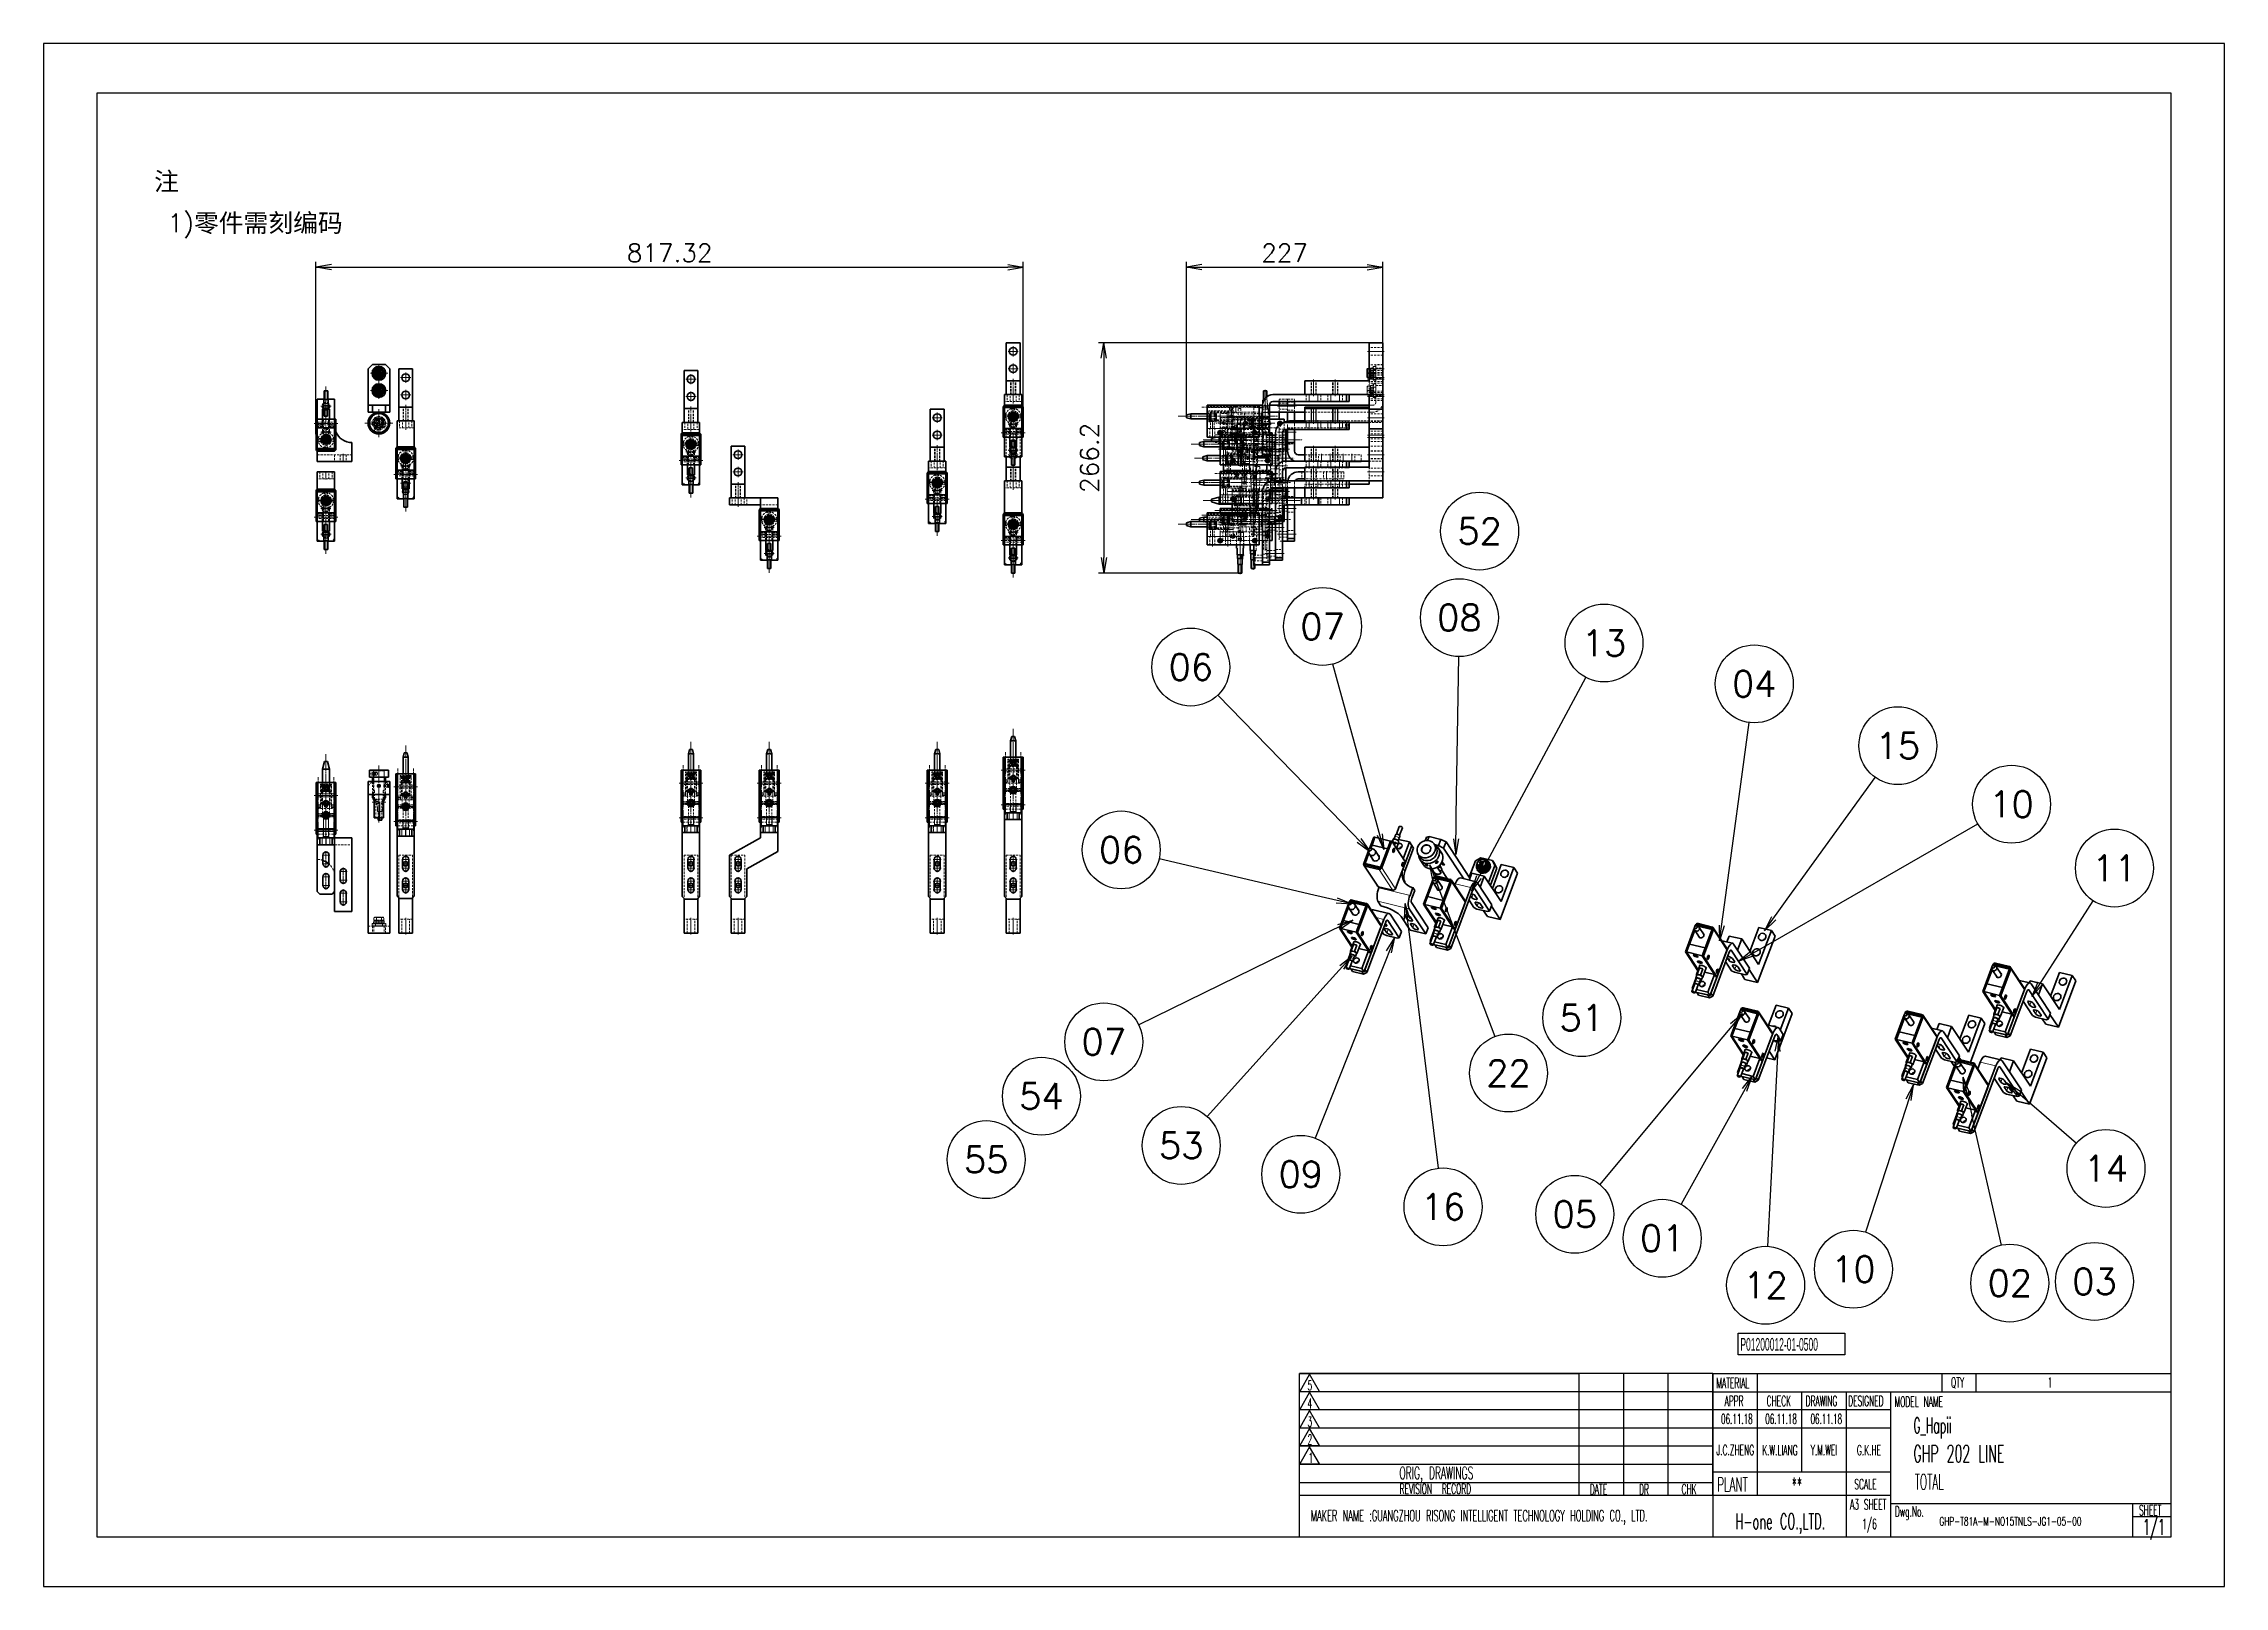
# Model space of a CAD drawing. Header units: millimetres. Extents: x 9439 to 18429, y 1498 to 3280.
# Drawn here: x 9439 to 11959, y 1498 to 3280 of the extents above; entities that cross this region are included whole.
import ezdxf
from ezdxf.enums import TextEntityAlignment as Align

# ---------------------------------------------------------------- set-up
doc = ezdxf.new("R2010")
doc.units = ezdxf.units.MM
doc.linetypes.add('CENTER-HOKUTO', pattern=[23, 20, -1, 1, -1])
doc.linetypes.add('HIDDEN-HOKUTO', pattern=[3.8, 2.5, -1.3])
doc.layers.add('AM_7', color=2, linetype='CENTER-HOKUTO', lineweight=30)
doc.layers.add('AM_HID', color=1, linetype='HIDDEN-HOKUTO', lineweight=25)
doc.layers.add('title_frame', color=7, linetype='Continuous')
doc.layers.add('word_dim', color=253, linetype='Continuous')
doc.styles.add('MX_NOTE_STANDARD', font='txt.shx', dxfattribs={"bigfont": 'bigfont.shx'})
doc.styles.get("Standard").update_dxf_attribs({"font": 'romans.shx', "bigfont": 'bigfont.shx'})
doc.dimstyles.new('RS1-6', dxfattribs={"dimscale": 6, "dimtxt": 3.5, "dimasz": 3, "dimexe": 1, "dimexo": 0, "dimgap": 1, "dimtad": 3, "dimdsep": 46, "dimtxsty": 'Standard', "dimblk1": 'OPEN', "dimblk2": 'OPEN', "dimsah": 1, "dimcen": 0, "dimclrd": 256, "dimclre": 256, "dimclrt": 3, "dimadec": 0, "dimazin": 0, "dimtfac": 1, "dimtmove": 0, "dimatfit": 3, "dimldrblk": 'OPEN', "dimfxl": 0, "dimtolj": 1, "dimtzin": 0, "dimarcsym": 0})

msp = doc.modelspace()

# ---------------------------------------------------------------- texts
at = {"ltscale": 2, "char_height": 21, "attachment_point": 1}
for s, insert, width in [('{\\fSimSun|b0|i0|c134|p2;\\C3;注}', (9566.706, 3131.581), 62.18815), ('{\\Fromans,bigfont|c134;\\C3;1)\\fSimSun|b0|i0|c134|p2;零件需刻编码}', (9582.097, 3083.533), 581.4368)]:
    msp.add_mtext(s, dxfattribs=dict(at, insert=insert, width=width))
at = {"linetype": 'Continuous', "insert": (11599.869, 1681.017), "char_height": 18, "width": 305.4, "attachment_point": 4}
msp.add_mtext('{\\W0.5;\\C3;G_Hapii }', dxfattribs=at)
at = {"color": 3, "linetype": 'Continuous', "insert": (11629.6, 1578.071), "char_height": 9.6, "width": 222.78824, "attachment_point": 1}
msp.add_mtext('{\\W0.65;GHP-T81A-M-NO15TNLS-JG1-05-00}', dxfattribs=at)
at = {"layer": 'title_frame', "color": 3, "style": 'MX_NOTE_STANDARD'}
for s, height, width, p in [('1', 11.837, 0.5341, (11754.812, 1727.686)), ('06.11.18', 11.4, 0.5341, (11377.327, 1685.839)), ('06.11.18', 11.4, 0.5341, (11428.397, 1685.839)), ('06.11.18', 11.4, 0.5341, (11480.702, 1685.839)), ('GHP 202 LINE', 19.8, 0.5341, (11599.639, 1641.602)), ('**', 16.44, 0.5341, (11458.964, 1607.512)), ('TOTAL', 17.64, 0.5, (11601.127, 1610.017)), ('A3 SHEET', 11.8368, 0.5341, (11526.384, 1586.837)), ('H-one CO.,LTD.', 18, 0.5341, (11393.941, 1564.192)), ('1/6', 11.8368, 0.5341, (11540.494, 1564.31)), ('1/1', 18, 0.5341, (11864.647, 1557.751))]:
    msp.add_text(s, height=height, dxfattribs=dict(at, width=width)).set_placement(p)
at = {"layer": 'title_frame', "color": 3, "style": 'MX_NOTE_STANDARD', "width": 0.5341}
for s, p in [('J.C.ZHENG', (11393.798, 1646.135)), ('K.W.LIANG', (11445.367, 1646.006)), ('Y.M.WEI', (11496.245, 1646.026)), ('G.K.HE', (11548.267, 1646.006))]:
    msp.add_text(s, height=11.8368, dxfattribs=at).set_placement(p, align=Align.BOTTOM_CENTER)
at = {"layer": 'title_frame', "color": 3, "insert": (11399.667, 1785.023), "char_height": 14.7, "width": 24.66421, "attachment_point": 1, "style": 'MX_NOTE_STANDARD'}
msp.add_mtext('{\\f3 of 9 Barcode|b0|i0|c0|p82;\\W0.5;P01200012-01-0500}', dxfattribs=at)
at = {"layer": 'word_dim', "color": 3, "linetype": 'Continuous', "ltscale": 2}
for s, p in [('52', (11098.31, 2717.033)), ('07', (10916.752, 2606.885)), ('08', (11074.982, 2617.087)), ('13', (11242.145, 2587.758)), ('06', (10764.627, 2560.009)), ('04', (11415.688, 2540.576)), ('15', (11581.574, 2469.166)), ('10', (11713.008, 2401.582)), ('06', (10684.219, 2348.797)), ('11', (11831.861, 2327.838)), ('51', (11216.347, 2154.997)), ('07', (10664.01, 2127.112)), ('22', (11131.691, 2091.09)), ('54', (10592.001, 2064.34)), ('53', (10753.479, 2007.368)), ('55', (10528.116, 1991.08)), ('14', (11822.068, 1980.832)), ('09', (10891.715, 1974.146)), ('16', (11056.064, 1936.464)), ('05', (11208.317, 1927.933)), ('01', (11309.345, 1900.205)), ('10', (11530.266, 1864.475)), ('03', (11808.818, 1850.304)), ('12', (11428.84, 1845.866)), ('02', (11711.03, 1848.446))]:
    msp.add_text(s, height=30, dxfattribs=at).set_placement(p, align=Align.MIDDLE_CENTER)

# ---------------------------------------------------------------- blocks, each defined once
blk = doc.blocks.new('A$C283119B7')
at = {"color": 7, "lineweight": 35, "ltscale": 0.231913}
blk.add_line((-170.6, 255.8), (-173.9, 247.1), dxfattribs=at)
at = {"color": 7, "lineweight": 35, "ltscale": 0.231902}
blk.add_line((-166.9, 254.4), (-170.2, 245.7), dxfattribs=at)
at = {"color": 7, "lineweight": 35, "ltscale": 0.427585}
blk.add_line((-205.7, 228.9), (-211.7, 212.9), dxfattribs=at)
at = {"color": 7, "lineweight": 35, "ltscale": 0.093755}
for p, q in [((-205.7, 229.2), (-205.6, 225.4)), ((-229.2, 166.8), (-229.2, 163)), ((-226.8, 168.4), (-223.4, 166.8))]:
    blk.add_line(p, q, dxfattribs=at)
at = {"color": 7, "lineweight": 35, "ltscale": 0.355063}
blk.add_line((-200.1, 243.7), (-205.1, 230.4), dxfattribs=at)
at = {"color": 7, "lineweight": 35, "ltscale": 0.334568}
blk.add_line((-203.5, 230.8), (-198.7, 243.4), dxfattribs=at)
at = {"color": 7, "lineweight": 35, "ltscale": 0.096379}
blk.add_line((-203.5, 230.8), (-202.1, 234.4), dxfattribs=at)
at = {"color": 7, "lineweight": 35, "ltscale": 0.093749}
blk.add_line((-203.2, 230.8), (-199.8, 229.2), dxfattribs=at)
at = {"color": 7, "lineweight": 35, "ltscale": 0.238189}
for p, q in [((-202.1, 234.4), (-198.7, 243.4)), ((-158.2, 176.2), (-154.8, 185.2)), ((-137.9, 174.9), (-141.3, 165.9)), ((-217, 142.8), (-220.3, 133.8)), ((-131.3, 118.9), (-128, 127.8)), ((182.8, 115.5), (179.4, 106.5)), ((-228.5, 91.1), (-225.1, 100.1)), ((167.5, 65.2), (170.9, 74.2)), ((171.3, 63.8), (174.6, 72.8)), ((508.3, 74), (505, 65.1)), ((526.4, 69.7), (523.1, 60.8)), ((484.5, -41.4), (481.2, -50.4))]:
    blk.add_line(p, q, dxfattribs=at)
at = {"color": 7, "lineweight": 35, "ltscale": 0.464947}
for p, q in [((-184, 230.1), (-202.1, 234.4)), ((-184, 230.1), (-202.1, 234.4)), ((-192.1, 208.7), (-210.2, 213)), ((-129.8, 196.3), (-111.7, 191.9)), ((-100, 196.4), (-81.9, 192.1)), ((-141.3, 165.9), (-123.2, 161.6)), ((-235, 147.1), (-217, 142.8)), ((-235, 147.1), (-217, 142.8))]:
    blk.add_line(p, q, dxfattribs=at)
at = {"color": 7, "lineweight": 35, "ltscale": 0.03487}
for p, q in [((-198.7, 243.4), (-200.1, 243.7)), ((-142.6, 166.3), (-141.3, 165.9)), ((-220.3, 133.8), (-219, 133.5)), ((-107.4, 137.7), (-106.1, 137.4)), ((160, 111.2), (161.3, 110.9)), ((195.2, 82.6), (196.5, 82.3)), ((503.6, 65.4), (505, 65.1)), ((538.8, 36.9), (540.2, 36.5)), ((212.4, 13.9), (213.8, 13.6)), ((231.9, 9.3), (233.2, 8.9)), ((402.4, 10), (403.8, 9.7)), ((421.9, 5.4), (423.2, 5.1)), ((247.6, -14.6), (249, -15)), ((437.6, -18.5), (439, -18.8)), ((461.7, -45.7), (463.1, -46)), ((481.2, -50.4), (482.5, -50.7)), ((496.9, -74.3), (498.3, -74.6))]:
    blk.add_line(p, q, dxfattribs=at)
at = {"color": 7, "lineweight": 35, "ltscale": 0.464944}
for p, q in [((-180.6, 239), (-198.7, 243.4)), ((-227, 168.5), (-208.9, 164.2)), ((-137.9, 174.9), (-119.8, 170.5)), ((-137.9, 174.9), (-119.8, 170.5)), ((161.3, 110.9), (179.4, 106.5)), ((505, 65.1), (523.1, 60.8)), ((508.3, 74), (526.4, 69.7)), ((508.3, 74), (526.4, 69.7)), ((506.6, -9.4), (524.7, -13.7)), ((463.1, -46), (481.2, -50.4))]:
    blk.add_line(p, q, dxfattribs=at)
at = {"color": 7, "lineweight": 35, "ltscale": 0.21361}
for p, q in [((-193.7, 220.9), (-198.4, 228.1)), ((-217.3, 158.5), (-222, 165.7))]:
    blk.add_line(p, q, dxfattribs=at)
at = {"color": 7, "lineweight": 35}
for p, q in [((-180.6, 239), (-192.2, 208.3)), ((-192.1, 208.7), (-184, 230.1)), ((-190.9, 208), (-179.3, 238.7)), ((-179.3, 238.7), (-163.5, 214.8)), ((-156.1, 234), (-175.3, 183.2)), ((-156.1, 234), (-166.2, 207.3)), ((-166.1, 218.6), (-158.7, 238)), ((-164.1, 204.1), (-154, 230.9)), ((-96, 195.4), (-119.3, 230.8)), ((-89.1, 196.2), (-116.6, 238)), ((-197.1, 189.1), (-211.5, 211)), ((-175.1, 184.1), (-163.5, 214.8)), ((-89.8, 197.2), (-82.6, 216.3)), ((-67.4, 191.1), (-60, 210.9)), ((-65.3, 187.9), (-57.9, 207.7)), ((-52.7, 211.8), (-63, 184.4)), ((-34, 202), (-54.2, 148.5)), ((-38.2, 208.3), (-53, 169.1)), ((-132, 194.3), (-142.6, 166.3)), ((-141.3, 165.9), (-131.7, 191.2)), ((-111.6, 192.4), (-123.2, 161.6)), ((-121.8, 161.3), (-110.2, 192.1)), ((-111.7, 191.9), (-119.8, 170.5)), ((-87.9, 185.2), (-113.1, 118.3)), ((-85.8, 182), (-111, 115.1)), ((-96, 172.1), (-110.4, 194)), ((-66.3, 158), (-83.4, 183.9)), ((-63.6, 165.2), (-80.7, 191.1)), ((-72.4, 198.6), (-53, 169.1)), ((-229.2, 166.5), (-239.8, 138.5)), ((-238.4, 138.2), (-229.1, 162.7)), ((-208.7, 164.6), (-220.3, 133.8)), ((-219, 133.5), (-207.4, 164.3)), ((-208.9, 164.2), (-217, 142.8)), ((-193.1, 144.3), (-207.5, 166.2)), ((-168.1, 134.5), (-181.2, 154.4)), ((-139.9, 131.7), (-159.1, 160.8)), ((-156.4, 167.9), (-137.3, 138.8)), ((-142.6, 166.3), (-128.2, 144.3)), ((-127.7, 145.4), (-141.3, 165.9)), ((-141.3, 165.9), (-127.7, 145.4)), ((-109, 140.1), (-123.2, 161.6)), ((-123.2, 161.6), (-107.4, 137.7)), ((-121.8, 161.3), (-106.1, 137.4)), ((-114.1, 115.6), (-94.9, 166.4)), ((-106.1, 137.4), (-94.5, 168.2)), ((-239.8, 138.5), (-225.3, 116.5)), ((-224.9, 117.6), (-238.4, 138.2)), ((-238.4, 138.2), (-224.9, 117.6)), ((-206.2, 112.3), (-220.3, 133.8)), ((-220.3, 133.8), (-204.6, 109.9)), ((-219, 133.5), (-203.2, 109.6)), ((-211.3, 87.8), (-192.1, 138.7)), ((-188.4, 148.5), (-210.3, 90.5)), ((-186.3, 145.3), (-208.2, 87.3)), ((-203.2, 109.6), (-191.6, 140.4)), ((-170.8, 127.3), (-183.9, 147.2)), ((-109, 140.1), (-116.7, 119.6)), ((170.6, 139.2), (160, 111.2)), ((161.3, 110.9), (170.9, 136.2)), ((191, 137.3), (179.4, 106.5)), ((180.8, 106.2), (192.4, 137)), ((190.9, 136.8), (182.8, 115.5)), ((206.6, 117), (192.2, 138.9)), ((244.9, 139.1), (234.6, 111.6)), ((263.6, 129.2), (243.4, 75.8)), ((259.4, 135.6), (244.6, 96.4)), ((-206.2, 112.3), (-213.9, 91.8)), ((160, 111.2), (174.4, 89.2)), ((174.9, 90.3), (161.3, 110.9)), ((161.3, 110.9), (174.9, 90.3)), ((193.6, 85), (179.4, 106.5)), ((179.4, 106.5), (195.2, 82.6)), ((180.8, 106.2), (196.5, 82.3)), ((188.5, 60.5), (207.6, 111.4)), ((208.7, 114), (189.5, 63.2)), ((210.8, 110.8), (191.6, 60)), ((196.5, 82.3), (208.1, 113.1)), ((231.5, 84.9), (213.1, 112.8)), ((234.2, 92.1), (215.8, 119.9)), ((225.2, 125.9), (244.6, 96.4)), ((193.6, 85), (185.9, 64.5)), ((514.2, 93.4), (503.6, 65.4)), ((505, 65.1), (514.5, 90.4)), ((534.7, 91.5), (523.1, 60.8)), ((524.4, 60.4), (536, 91.2)), ((534.5, 91.1), (526.4, 69.7)), ((550.3, 71.2), (535.9, 93.1)), ((592.5, 87.3), (582.1, 59.9)), ((611.2, 77.5), (591, 24)), ((607, 83.9), (592.2, 44.6)), ((503.6, 65.4), (518.1, 43.4)), ((518.5, 44.5), (505, 65.1)), ((505, 65.1), (518.5, 44.5)), ((537.2, 39.2), (523.1, 60.8)), ((523.1, 60.8), (538.8, 36.9)), ((524.4, 60.4), (540.2, 36.5)), ((532.1, 14.8), (551.3, 65.6)), ((552.3, 68.2), (533.1, 17.4)), ((554.4, 65.1), (535.2, 14.2)), ((540.2, 36.5), (551.8, 67.3)), ((579.1, 33.2), (556.8, 67)), ((581.8, 40.3), (559.5, 74.2)), ((572.8, 74.1), (592.2, 44.6)), ((223, 41.9), (212.4, 13.9)), ((213.8, 13.6), (223.3, 38.9)), ((243.5, 40), (231.9, 9.3)), ((233.2, 8.9), (244.8, 39.7)), ((243.3, 39.6), (235.2, 18.2)), ((259.1, 19.7), (244.7, 41.6)), ((264.8, 49.6), (256, 26.3)), ((283.5, 39.7), (263.3, -13.8)), ((279.3, 46.1), (269.7, 20.6)), ((413, 38.1), (402.4, 10)), ((403.8, 9.7), (413.3, 35)), ((433.5, 36.2), (421.9, 5.4)), ((423.2, 5.1), (434.8, 35.8)), ((433.3, 35.7), (425.2, 14.3)), ((449.1, 15.8), (434.7, 37.7)), ((487.4, 37.9), (477, 10.5)), ((501.8, 34.5), (487, -4.8)), ((506, 28.1), (489.3, -16.3)), ((537.2, 39.2), (529.5, 18.7)), ((212.4, 13.9), (226.9, -8.1)), ((227.3, -7), (213.8, 13.6)), ((213.8, 13.6), (227.3, -7)), ((246, -12.3), (231.9, 9.3)), ((231.9, 9.3), (247.6, -14.6)), ((233.2, 8.9), (249, -15)), ((240.9, -36.7), (260.1, 14.1)), ((261.1, 16.7), (241.9, -34.1)), ((263.2, 13.6), (244, -37.3)), ((249, -15), (260.6, 15.8)), ((402.4, 10), (416.9, -11.9)), ((417.3, -10.8), (403.8, 9.7)), ((403.8, 9.7), (417.3, -10.8)), ((436, -16.1), (421.9, 5.4)), ((421.9, 5.4), (437.6, -18.5)), ((423.2, 5.1), (439, -18.8)), ((430.9, -40.6), (450.1, 10.2)), ((451.1, 12.9), (431.9, -37.9)), ((453.2, 9.7), (434, -41.1)), ((439, -18.8), (450.6, 11.9)), ((473.2, -15.1), (455.6, 11.7)), ((476.6, -9.1), (458.3, 18.8)), ((467.6, 24.7), (487, -4.8)), ((246, -12.3), (238.3, -32.8)), ((436, -16.1), (428.3, -36.6)), ((472.3, -17.7), (461.7, -45.7)), ((463.1, -46), (472.6, -20.8)), ((492.8, -19.6), (481.2, -50.4)), ((482.5, -50.7), (494.1, -19.9)), ((492.6, -20.1), (484.5, -41.4)), ((518.8, -20.6), (491.2, -93.7)), ((520.9, -23.8), (493.3, -96.9)), ((508.4, -39.9), (493.9, -18)), ((545.6, -55.7), (523.3, -21.8)), ((548.3, -48.5), (526, -14.7)), ((539.3, -14.7), (558.7, -44.2)), ((559, -1.5), (548.6, -29)), ((577.7, -11.4), (557.5, -64.8)), ((573.5, -5), (558.7, -44.2)), ((461.7, -45.7), (476.2, -67.7)), ((476.6, -66.6), (463.1, -46)), ((463.1, -46), (476.6, -66.6)), ((495.3, -71.9), (481.2, -50.4)), ((481.2, -50.4), (496.9, -74.3)), ((490.2, -96.4), (509.4, -45.6)), ((498.3, -74.6), (509.9, -43.8)), ((482.5, -50.7), (498.3, -74.6)), ((495.3, -71.9), (487.6, -92.4))]:
    blk.add_line(p, q, dxfattribs=at)
at = {"color": 7, "lineweight": 35, "ltscale": 0.238188}
for p, q in [((-184, 230.1), (-180.6, 239)), ((-152.7, 182), (-156.1, 173)), ((-119.8, 170.5), (-123.2, 161.6)), ((-235, 147.1), (-238.4, 138.2)), ((-135.1, 120.3), (-131.7, 129.3))]:
    blk.add_line(p, q, dxfattribs=at)
at = {"color": 7, "lineweight": 35, "ltscale": 0.034873}
for p, q in [((-179.3, 238.7), (-180.6, 239)), ((-123.2, 161.6), (-121.8, 161.3)), ((-239.8, 138.5), (-238.4, 138.2)), ((-204.6, 109.9), (-203.2, 109.6))]:
    blk.add_line(p, q, dxfattribs=at)
at = {"color": 7, "lineweight": 35, "ltscale": 0.01083}
blk.add_line((-178.5, 238.2), (-178.7, 237.8), dxfattribs=at)
at = {"color": 7, "lineweight": 35, "ltscale": 0.074741}
blk.add_line((-177.6, 241), (-178.6, 238.2), dxfattribs=at)
at = {"color": 7, "lineweight": 35, "ltscale": 0.090035}
for p, q in [((-175, 237.3), (-178.5, 238.2)), ((-128.8, 140.2), (-125.3, 139.3)), ((-223.3, 119.5), (-219.8, 118.7))]:
    blk.add_line(p, q, dxfattribs=at)
at = {"color": 7, "lineweight": 35, "ltscale": 0.030177}
blk.add_line((-177.3, 241.2), (-176.8, 242.3), dxfattribs=at)
at = {"color": 7, "lineweight": 35, "ltscale": 0.011966}
blk.add_line((-176.8, 242.3), (-176.4, 242.2), dxfattribs=at)
at = {"color": 7, "lineweight": 35, "ltscale": 0.087006}
blk.add_line((-175, 237.3), (-176.2, 234.1), dxfattribs=at)
at = {"color": 7, "lineweight": 35, "ltscale": 0.064311}
for p, q in [((-174.6, 246.6), (-175.6, 244.2)), ((-170, 244.8), (-170.9, 242.4)), ((-132, 129.9), (-131.1, 132.3)), ((-127.3, 128.1), (-126.4, 130.5)), ((-229.2, 102.1), (-228.2, 104.5)), ((223.1, -22.5), (224, -20.1)), ((472.3, -82.1), (473.2, -79.7))]:
    blk.add_line(p, q, dxfattribs=at)
at = {"color": 7, "lineweight": 35, "ltscale": 0.121491}
blk.add_line((-172.1, 234.9), (-173.8, 230.4), dxfattribs=at)
at = {"color": 7, "lineweight": 35, "ltscale": 0.078544}
blk.add_line((-171.2, 238.6), (-172.3, 235.6), dxfattribs=at)
at = {"color": 7, "lineweight": 35, "ltscale": 0.324261}
blk.add_line((-171.4, 241), (-158.7, 238), dxfattribs=at)
at = {"color": 7, "lineweight": 35, "ltscale": 0.119257}
for p, q in [((-156.1, 234), (-158.7, 238)), ((-164.2, 152.9), (-161.6, 148.9)), ((-83.2, 176.2), (-80.6, 172.2)), ((-184.8, 133), (-187.5, 137)), ((-157.7, 143), (-155, 139)), ((-211.3, 87.8), (-213.9, 91.8))]:
    blk.add_line(p, q, dxfattribs=at)
at = {"color": 7, "lineweight": 35, "ltscale": 0.095406}
for p, q in [((-156.1, 234), (-154, 230.9)), ((-146.6, 220.3), (-148.7, 223.5)), ((-60, 210.9), (-57.9, 207.7)), ((-127.4, 116.1), (-129.5, 119.3)), ((-114.7, 113.1), (-116.8, 116.3)), ((-224.5, 88.3), (-226.6, 91.5)), ((-211.9, 85.3), (-214, 88.5))]:
    blk.add_line(p, q, dxfattribs=at)
at = {"color": 7, "lineweight": 35, "ltscale": 0.106337}
blk.add_line((-139.2, 243.4), (-140.7, 239.4), dxfattribs=at)
at = {"color": 7, "lineweight": 35, "ltscale": 0.083452}
blk.add_line((-139.2, 243.4), (-136, 244.3), dxfattribs=at)
at = {"color": 7, "lineweight": 35, "ltscale": 0.123897}
blk.add_line((-137.8, 239.6), (-136, 244.3), dxfattribs=at)
at = {"color": 7, "lineweight": 35, "ltscale": 0.348711}
blk.add_line((-136, 244.3), (-122.4, 241), dxfattribs=at)
at = {"color": 7, "lineweight": 35, "ltscale": 0.095404}
for p, q in [((-128.2, 232.4), (-130.3, 235.6)), ((-60.7, 213.2), (-62.8, 216.4)), ((-154.8, 185.2), (-152.7, 182)), ((-111, 115.1), (-113.1, 118.3)), ((535.2, 14.2), (533.1, 17.4)), ((227.7, -36.3), (225.6, -33.1)), ((476.9, -95.9), (474.8, -92.7))]:
    blk.add_line(p, q, dxfattribs=at)
at = {"color": 7, "lineweight": 35, "ltscale": 0.124648}
blk.add_line((-130, 235.1), (-125.1, 233.9), dxfattribs=at)
at = {"color": 7, "lineweight": 35, "ltscale": 0.178885}
blk.add_line((-125.7, 231.2), (-121.7, 225.3), dxfattribs=at)
at = {"color": 7, "lineweight": 35, "ltscale": 0.190552}
for p, q in [((-122.4, 241), (-125.1, 233.9)), ((-119.3, 230.8), (-116.6, 238)), ((-63.6, 165.2), (-66.3, 158)), ((-137.3, 138.8), (-139.9, 131.7)), ((-125.3, 139.3), (-122.6, 146.5)), ((-226, 112.4), (-223.3, 119.5)), ((520.9, 38.5), (523.6, 45.6))]:
    blk.add_line(p, q, dxfattribs=at)
at = {"color": 7, "lineweight": 35, "ltscale": 0.164831}
for p, q in [((-119.3, 230.8), (-125.1, 233.9)), ((-116.6, 238), (-122.4, 241))]:
    blk.add_line(p, q, dxfattribs=at)
at = {"color": 7, "lineweight": 35, "ltscale": 0.334748}
blk.add_line((-210.3, 212.6), (-205.6, 225.1), dxfattribs=at)
at = {"color": 7, "lineweight": 13, "ltscale": 0.034507}
blk.add_line((-209.6, 211.4), (-210.3, 212.6), dxfattribs=at)
at = {"color": 7, "lineweight": 35, "ltscale": 0.418451}
for p, q in [((-210.3, 210.2), (-194, 206.3)), ((-193.5, 207.6), (-209.8, 211.5)), ((-225.6, 169.6), (-209.3, 165.7))]:
    blk.add_line(p, q, dxfattribs=at)
at = {"color": 7, "lineweight": 13}
for p, q in [((-195.8, 188.2), (-210.3, 210.2)), ((-179.6, 184.4), (-194, 206.3)), ((-176.5, 186), (-190.9, 208)), ((-158.2, 176.2), (-194.4, 184.9)), ((-95.8, 170.1), (-110.2, 192.1)), ((-192.9, 142.4), (-207.4, 164.3)), ((-159.1, 160.8), (-195.3, 169.4)), ((206.8, 115.1), (192.4, 137)), ((550.5, 69.3), (536, 91.2)), ((259.3, 17.8), (244.8, 39.7)), ((449.3, 13.9), (434.8, 35.8)), ((508.5, -41.8), (494.1, -19.9))]:
    blk.add_line(p, q, dxfattribs=at)
at = {"color": 7, "lineweight": 35, "ltscale": 0.322838}
blk.add_line((-210.2, 213), (-205.6, 225.1), dxfattribs=at)
at = {"color": 7, "lineweight": 35, "ltscale": 0.051762}
blk.add_line((-209, 211.3), (-210.2, 213), dxfattribs=at)
at = {"color": 7, "lineweight": 35, "ltscale": 0.213632}
blk.add_line((-200.4, 216.5), (-205.1, 223.7), dxfattribs=at)
at = {"color": 7, "lineweight": 35, "ltscale": 0.003418}
blk.add_line((-201.2, 217.5), (-201, 217.5), dxfattribs=at)
at = {"color": 7, "lineweight": 35, "ltscale": 0.005463}
blk.add_line((-201, 217.1), (-200.8, 217.2), dxfattribs=at)
at = {"color": 7, "lineweight": 35, "ltscale": 0.001207}
blk.add_line((-194.5, 222.1), (-194.5, 222.2), dxfattribs=at)
at = {"color": 7, "lineweight": 35, "ltscale": 0.004029}
blk.add_line((-194.3, 221.8), (-194.2, 222), dxfattribs=at)
at = {"color": 7, "lineweight": 13, "ltscale": 0.095406}
blk.add_line((-164.1, 204.1), (-166.2, 207.3), dxfattribs=at)
at = {"color": 7, "lineweight": 35, "ltscale": 0.178887}
blk.add_line((-146.6, 217.5), (-142.6, 211.5), dxfattribs=at)
at = {"color": 7, "lineweight": 35, "ltscale": 0.102272}
blk.add_line((-133.6, 206.9), (-131.4, 203.5), dxfattribs=at)
at = {"color": 7, "lineweight": 35, "ltscale": 0.211896}
blk.add_line((-126.7, 208.9), (-122, 201.8), dxfattribs=at)
at = {"color": 7, "lineweight": 35, "ltscale": 0.077968}
blk.add_line((-121.7, 207.5), (-123.4, 210.1), dxfattribs=at)
at = {"color": 7, "lineweight": 35, "ltscale": 0.067607}
blk.add_line((-120.3, 211.6), (-121.8, 213.8), dxfattribs=at)
at = {"color": 7, "lineweight": 35, "ltscale": 0.296206}
blk.add_line((-115.2, 195.7), (-121.7, 205.6), dxfattribs=at)
at = {"color": 7, "lineweight": 35, "ltscale": 0.102271}
blk.add_line((-121.1, 215.2), (-118.8, 211.8), dxfattribs=at)
at = {"color": 7, "lineweight": 35, "ltscale": 0.118889}
blk.add_line((-121.1, 215.1), (-118.5, 211.2), dxfattribs=at)
at = {"color": 7, "lineweight": 35, "ltscale": 0.045681}
blk.add_line((-118.5, 211.2), (-120.3, 211.6), dxfattribs=at)
at = {"color": 7, "lineweight": 35, "ltscale": 0.216332}
blk.add_line((-89.9, 194), (-86.9, 202.1), dxfattribs=at)
at = {"color": 7, "lineweight": 35, "ltscale": 0.371957}
for p, q in [((-72.4, 198.6), (-86.9, 202.1)), ((-68.6, 151.9), (-54.2, 148.5)), ((225.2, 125.9), (210.7, 129.3)), ((259.4, 135.6), (244.9, 139.1)), ((228.9, 79.2), (243.4, 75.8)), ((572.8, 74.1), (558.3, 77.6)), ((607, 83.9), (592.5, 87.3)), ((279.3, 46.1), (264.8, 49.6)), ((467.6, 24.7), (453.2, 28.2)), ((501.8, 34.5), (487.4, 37.9)), ((576.5, 27.4), (591, 24)), ((539.3, -14.7), (524.8, -11.3)), ((573.5, -5), (559, -1.5)), ((543, -61.4), (557.5, -64.8))]:
    blk.add_line(p, q, dxfattribs=at)
at = {"color": 7, "lineweight": 35, "ltscale": 0.176598}
blk.add_line((-82.6, 216.3), (-76.4, 219.6), dxfattribs=at)
at = {"color": 7, "lineweight": 35, "ltscale": 0.031007}
for p, q in [((-80.4, 205.8), (-79.7, 204.8)), ((-67, 214.6), (-66.3, 213.6))]:
    blk.add_line(p, q, dxfattribs=at)
at = {"color": 7, "lineweight": 35, "ltscale": 0.036403}
for p, q in [((-79, 207.9), (-79.8, 209.1)), ((-73.8, 206.7), (-74.6, 207.9)), ((-70.4, 215.6), (-71.2, 216.8)), ((-69.5, 210.5), (-70.3, 211.7))]:
    blk.add_line(p, q, dxfattribs=at)
at = {"color": 7, "lineweight": 35, "ltscale": 0.01908}
for p, q in [((-79.5, 208.3), (-79.1, 207.7)), ((-79.4, 207.5), (-79, 206.9)), ((-69.7, 214.8), (-69.3, 214.2))]:
    blk.add_line(p, q, dxfattribs=at)
at = {"color": 7, "lineweight": 35, "ltscale": 0.134358}
blk.add_line((-79, 207.9), (-73.8, 206.7), dxfattribs=at)
at = {"color": 7, "lineweight": 35, "ltscale": 0.003282}
for p, q in [((-78.5, 211.7), (-78.4, 211.8)), ((-78.4, 211.6), (-78.3, 211.7))]:
    blk.add_line(p, q, dxfattribs=at)
at = {"color": 7, "lineweight": 35, "ltscale": 0.002316}
blk.add_line((-78.5, 211.6), (-78.5, 211.7), dxfattribs=at)
at = {"color": 7, "lineweight": 35, "ltscale": 0.002981}
for p, q in [((-78.5, 211.7), (-78.4, 211.6)), ((-78.5, 211.5), (-78.5, 211.4)), ((-78.5, 211.4), (-78.5, 211.3)), ((-78.5, 211.3), (-78.5, 211.2)), ((-78.5, 211.2), (-78.5, 211.1)), ((-78.5, 211), (-78.4, 210.9)), ((-78.4, 212), (-78.3, 211.9)), ((-78.4, 211.8), (-78.3, 211.7)), ((-78.4, 210.9), (-78.4, 210.8)), ((-78.3, 212.1), (-78.2, 212)), ((-78.2, 211.1), (-78.2, 211)), ((-78.2, 211), (-78.1, 210.9)), ((-78.1, 212.2), (-78.1, 212.1)), ((-78, 212.4), (-77.9, 212.3)), ((-78, 212.3), (-78, 212.2)), ((-78, 210.9), (-77.9, 210.8)), ((-77.9, 210.9), (-77.9, 210.8)), ((-77.8, 210.8), (-77.8, 210.7)), ((-77.6, 212.6), (-77.6, 212.5)), ((-77.6, 210.7), (-77.5, 210.6)), ((-77.5, 212.6), (-77.4, 212.5)), ((-77.5, 210.7), (-77.4, 210.6)), ((-77.4, 214.3), (-77.4, 214.2)), ((-77.3, 214), (-77.3, 213.9)), ((-77.3, 214), (-77.3, 213.9)), ((-77.3, 214), (-77.2, 213.9)), ((-77.3, 214), (-77.2, 213.9)), ((-77.3, 214), (-77.2, 213.9)), ((-77.3, 213.9), (-77.2, 213.8)), ((-77.1, 210.6), (-77, 210.5)), ((-77, 210.6), (-76.9, 210.5)), ((-76.9, 212.7), (-76.9, 212.6)), ((-76.9, 210.6), (-76.8, 210.5)), ((-76.8, 212.7), (-76.7, 212.6)), ((-76.8, 210.6), (-76.8, 210.5)), ((-76.7, 216.2), (-76.7, 216.1)), ((-76.6, 215.9), (-76.6, 215.8)), ((-76.6, 215.9), (-76.6, 215.8)), ((-76.6, 215.9), (-76.5, 215.8)), ((-76.6, 210.7), (-76.5, 210.6)), ((-76.5, 215.8), (-76.5, 215.7)), ((-76.5, 212.6), (-76.4, 212.5)), ((-76.5, 210.7), (-76.4, 210.6)), ((-76.4, 214.6), (-76.3, 214.5)), ((-76.4, 210.8), (-76.3, 210.7)), ((-76.3, 212.6), (-76.2, 212.5)), ((-76.3, 210.9), (-76.2, 210.8)), ((-76.3, 210.8), (-76.2, 210.7)), ((-76.2, 211), (-76.1, 210.9)), ((-76.2, 211), (-76.1, 210.9)), ((-76.2, 210.9), (-76.2, 210.8)), ((-76.1, 212), (-76, 211.9)), ((-76.1, 212), (-76, 211.9)), ((-76.1, 211.8), (-76.1, 211.7)), ((-76.1, 211.7), (-76.1, 211.6)), ((-76.1, 211.7), (-76, 211.6)), ((-76.1, 211.5), (-76, 211.4)), ((-76.1, 211.4), (-76, 211.3)), ((-76.1, 211.3), (-76, 211.2)), ((-76.1, 211.1), (-76.1, 211)), ((-76, 211.9), (-76, 211.8)), ((-75.9, 212.5), (-75.8, 212.4)), ((-75.4, 210.3), (-75.3, 210.2)), ((-75.4, 210.2), (-75.4, 210.1)), ((-75.4, 210.1), (-75.4, 210)), ((-75.3, 212.3), (-75.3, 212.2)), ((-75.3, 210.4), (-75.3, 210.3)), ((-75.3, 210.4), (-75.3, 210.3)), ((-75.3, 210.4), (-75.2, 210.3)), ((-75.3, 210.4), (-75.2, 210.3)), ((-75.3, 210.4), (-75.2, 210.3)), ((-75.2, 210.5), (-75.2, 210.4)), ((-75.2, 210.5), (-75.1, 210.4)), ((-75.2, 210.5), (-75.1, 210.4)), ((-75.1, 210.5), (-75.1, 210.4)), ((-75.1, 210.5), (-75.1, 210.4)), ((-75, 212.1), (-75, 212)), ((-75, 210.4), (-75, 210.3)), ((-75, 210.4), (-74.9, 210.3)), ((-75, 210.4), (-74.9, 210.3)), ((-75, 210.4), (-74.9, 210.3)), ((-75, 210.4), (-74.9, 210.3)), ((-74.9, 210.4), (-74.9, 210.3)), ((-74.9, 210.4), (-74.9, 210.3)), ((-74.9, 210.4), (-74.8, 210.3)), ((-74.9, 210.4), (-74.8, 210.3)), ((-74.9, 210.4), (-74.8, 210.3)), ((-74.9, 210.4), (-74.8, 210.3)), ((-74.9, 210.4), (-74.8, 210.3)), ((-74.8, 212), (-74.7, 211.9)), ((-74.8, 210.4), (-74.7, 210.3)), ((-74.8, 210.4), (-74.7, 210.3)), ((-74.7, 211.4), (-74.6, 211.3)), ((-74.7, 210.4), (-74.7, 210.3)), ((-74.7, 210.4), (-74.6, 210.3)), ((-74.7, 210.4), (-74.6, 210.3)), ((-74.6, 211.4), (-74.6, 211.3)), ((-74.6, 211.3), (-74.5, 211.2)), ((-74.5, 211.1), (-74.4, 211)), ((-74.5, 211.1), (-74.5, 211)), ((-74.5, 211), (-74.4, 210.9)), ((-74.5, 210.9), (-74.4, 210.8)), ((-74.1, 213.2), (-74.1, 213.1)), ((-73.9, 212.7), (-73.8, 212.6)), ((-73.9, 212.7), (-73.8, 212.6)), ((-73.9, 212.7), (-73.8, 212.6)), ((-73.9, 212.6), (-73.8, 212.5)), ((-73.9, 212.6), (-73.8, 212.5)), ((-73.9, 212.6), (-73.8, 212.5)), ((-73.9, 212.6), (-73.8, 212.5)), ((-73.9, 212.5), (-73.8, 212.4)), ((-73.6, 214.9), (-73.5, 214.8)), ((-73.2, 215), (-73.1, 214.9)), ((-73.1, 215), (-73, 214.9)), ((-73, 215), (-73, 214.9)), ((-73, 215), (-72.9, 214.9)), ((-73, 215), (-72.9, 214.9)), ((-72.9, 215.3), (-72.8, 215.2)), ((-72.9, 215.2), (-72.8, 215.1)), ((-72.9, 215.1), (-72.9, 215))]:
    blk.add_line(p, q, dxfattribs=at)
at = {"color": 7, "lineweight": 35, "ltscale": 0.002202}
for p, q in [((-78.5, 211.5), (-78.5, 211.6)), ((-78.5, 211.4), (-78.5, 211.5)), ((-77.9, 212.1), (-77.9, 212.1))]:
    blk.add_line(p, q, dxfattribs=at)
at = {"color": 7, "lineweight": 35, "ltscale": 0.002251}
blk.add_line((-78.5, 211.6), (-78.5, 211.6), dxfattribs=at)
at = {"color": 7, "lineweight": 35, "ltscale": 0.002979}
for p, q in [((-78.5, 211.6), (-78.5, 211.5)), ((-78.5, 211), (-78.4, 210.9)), ((-78.1, 211), (-78.1, 210.9)), ((-77.3, 210.7), (-77.3, 210.6)), ((-77.2, 213.9), (-77.2, 213.8)), ((-77.2, 210.6), (-77.1, 210.5)), ((-76.5, 215.8), (-76.5, 215.7)), ((-76.1, 211.6), (-76, 211.5)), ((-76.1, 211.4), (-76, 211.3)), ((-76.1, 211.2), (-76, 211.1)), ((-76.1, 211.1), (-76, 211)), ((-75.4, 210.3), (-75.3, 210.2)), ((-75.4, 210.3), (-75.3, 210.2)), ((-75.3, 210.5), (-75.2, 210.4)), ((-74.9, 210.4), (-74.9, 210.3)), ((-74.8, 210.4), (-74.8, 210.3)), ((-74.7, 210.5), (-74.6, 210.4)), ((-74.6, 210.6), (-74.5, 210.5)), ((-74.5, 210.8), (-74.4, 210.7)), ((-73.9, 212.5), (-73.8, 212.4)), ((-73.1, 215), (-73.1, 214.9)), ((-73.1, 215), (-73, 214.9)), ((-73, 215), (-73, 214.9)), ((-73, 215), (-72.9, 214.9)), ((-72.9, 215.1), (-72.8, 215)), ((-72.9, 215.1), (-72.8, 215))]:
    blk.add_line(p, q, dxfattribs=at)
at = {"color": 7, "lineweight": 35, "ltscale": 0.002983}
for p, q in [((-78.5, 211.6), (-78.4, 211.5)), ((-78.5, 211.1), (-78.4, 211)), ((-78.3, 211.1), (-78.2, 211)), ((-78.2, 212.2), (-78.2, 212.1)), ((-78.1, 211), (-78, 210.9)), ((-77.9, 212.5), (-77.8, 212.4)), ((-77.7, 212.5), (-77.7, 212.4)), ((-77.7, 210.8), (-77.7, 210.7)), ((-77.4, 212.6), (-77.3, 212.5)), ((-77.3, 214), (-77.3, 213.9)), ((-77.3, 213.9), (-77.2, 213.8)), ((-77.3, 210.7), (-77.2, 210.6)), ((-77.2, 215), (-77.1, 214.9)), ((-77.2, 213.9), (-77.2, 213.8)), ((-77.2, 212.6), (-77.2, 212.5)), ((-77.1, 212.7), (-77, 212.6)), ((-76.8, 210.6), (-76.7, 210.5)), ((-76.7, 210.7), (-76.6, 210.6)), ((-76.6, 215.8), (-76.5, 215.7)), ((-76.6, 215.8), (-76.5, 215.7)), ((-76.6, 215.8), (-76.5, 215.7)), ((-76.6, 215.8), (-76.5, 215.7)), ((-76.6, 212.6), (-76.6, 212.5)), ((-76.5, 215.8), (-76.4, 215.7)), ((-76.5, 210.7), (-76.5, 210.6)), ((-76.4, 210.8), (-76.4, 210.7)), ((-76.2, 212.1), (-76.1, 212)), ((-76.2, 211.8), (-76.1, 211.7)), ((-76.1, 212.6), (-76, 212.5)), ((-76.1, 211.6), (-76, 211.5)), ((-76.1, 211.5), (-76, 211.4)), ((-76.1, 211.3), (-76, 211.2)), ((-76.1, 211.2), (-76, 211.1)), ((-75.7, 212.4), (-75.6, 212.3)), ((-75.5, 212.4), (-75.4, 212.3)), ((-75.4, 210.4), (-75.3, 210.3)), ((-75.4, 210.3), (-75.3, 210.2)), ((-75.4, 210.3), (-75.3, 210.2)), ((-75.4, 210.2), (-75.4, 210.1)), ((-75.4, 210.2), (-75.4, 210.1)), ((-75.4, 210.2), (-75.3, 210.1)), ((-75.4, 210.1), (-75.4, 210)), ((-75.3, 210.4), (-75.2, 210.3)), ((-75.2, 212.2), (-75.1, 212.1)), ((-75.2, 210.5), (-75.2, 210.4)), ((-75.2, 210.5), (-75.1, 210.4)), ((-75.1, 210.5), (-75, 210.4)), ((-75.1, 210.5), (-75, 210.4)), ((-75.1, 210.5), (-75, 210.4)), ((-75.1, 210.5), (-75, 210.4)), ((-75, 210.5), (-75, 210.4)), ((-75, 210.5), (-75, 210.4)), ((-75, 210.4), (-75, 210.3)), ((-75, 210.4), (-74.9, 210.3)), ((-75, 210.4), (-74.9, 210.3)), ((-74.9, 212.1), (-74.8, 212)), ((-74.9, 210.4), (-74.9, 210.3)), ((-74.8, 210.4), (-74.8, 210.3)), ((-74.8, 210.4), (-74.7, 210.3)), ((-74.7, 211.9), (-74.6, 211.8)), ((-74.7, 210.5), (-74.6, 210.4)), ((-74.7, 210.4), (-74.7, 210.3)), ((-74.6, 211.8), (-74.5, 211.7)), ((-74.6, 210.7), (-74.5, 210.6)), ((-74.6, 210.6), (-74.5, 210.5)), ((-74.6, 210.6), (-74.5, 210.5)), ((-74.6, 210.5), (-74.6, 210.4)), ((-74.6, 210.5), (-74.6, 210.4)), ((-74.6, 210.5), (-74.6, 210.4)), ((-74.6, 211.2), (-74.5, 211.1)), ((-74.5, 210.7), (-74.5, 210.6)), ((-74.1, 213.2), (-74.1, 213.1)), ((-73.9, 212.7), (-73.8, 212.6)), ((-73.9, 212.6), (-73.8, 212.5)), ((-73.9, 212.6), (-73.8, 212.5)), ((-73.9, 212.5), (-73.8, 212.4)), ((-73.6, 215), (-73.5, 214.9)), ((-73.1, 215), (-73, 214.9)), ((-73.1, 215), (-73, 214.9)), ((-73, 215), (-73, 214.9)), ((-73, 215), (-72.9, 214.9)), ((-73, 215), (-72.9, 214.9)), ((-72.9, 215.1), (-72.9, 215)), ((-72.9, 215.1), (-72.9, 215)), ((-72.9, 215.1), (-72.8, 215))]:
    blk.add_line(p, q, dxfattribs=at)
at = {"color": 7, "lineweight": 35, "ltscale": 0.002168}
for p, q in [((-78.5, 211.4), (-78.5, 211.5)), ((-78.5, 211.3), (-78.5, 211.4))]:
    blk.add_line(p, q, dxfattribs=at)
at = {"color": 7, "lineweight": 35, "ltscale": 0.002253}
blk.add_line((-78.5, 211.5), (-78.4, 211.5), dxfattribs=at)
at = {"color": 7, "lineweight": 35, "ltscale": 0.00215}
for p, q in [((-78.5, 211.3), (-78.5, 211.4)), ((-78.5, 211.2), (-78.5, 211.3)), ((-78.5, 211.2), (-78.5, 211.3)), ((-78.5, 211.1), (-78.5, 211.2))]:
    blk.add_line(p, q, dxfattribs=at)
at = {"color": 7, "lineweight": 35, "ltscale": 0.002165}
blk.add_line((-78.5, 211.1), (-78.5, 211.2), dxfattribs=at)
at = {"color": 7, "lineweight": 35, "ltscale": 0.002199}
blk.add_line((-78.5, 211), (-78.5, 211.1), dxfattribs=at)
at = {"color": 7, "lineweight": 35, "ltscale": 0.002166}
blk.add_line((-78.4, 211), (-78.5, 211.1), dxfattribs=at)
at = {"color": 7, "lineweight": 35, "ltscale": 0.002308}
blk.add_line((-78.4, 210.9), (-78.5, 211), dxfattribs=at)
at = {"color": 7, "lineweight": 35, "ltscale": 0.002247}
blk.add_line((-78.5, 211), (-78.5, 211), dxfattribs=at)
at = {"color": 7, "lineweight": 35, "ltscale": 0.003082}
for p, q in [((-78.4, 212), (-78.3, 212.1)), ((-78.3, 211.9), (-78.2, 212))]:
    blk.add_line(p, q, dxfattribs=at)
at = {"color": 7, "lineweight": 35, "ltscale": 0.00317}
for p, q in [((-78.4, 211.8), (-78.4, 212)), ((-78.3, 211.7), (-78.3, 211.9))]:
    blk.add_line(p, q, dxfattribs=at)
at = {"color": 7, "lineweight": 35, "ltscale": 0.002315}
blk.add_line((-78.4, 211.5), (-78.4, 211.6), dxfattribs=at)
at = {"color": 7, "lineweight": 35, "ltscale": 0.001565}
blk.add_line((-78.3, 211.5), (-78.4, 211.4), dxfattribs=at)
at = {"color": 7, "lineweight": 35, "ltscale": 0.001479}
blk.add_line((-78.4, 211.4), (-78.3, 211.3), dxfattribs=at)
at = {"color": 7, "lineweight": 35, "ltscale": 0.001513}
blk.add_line((-78.4, 211.4), (-78.4, 211.4), dxfattribs=at)
at = {"color": 7, "lineweight": 35, "ltscale": 0.002198}
blk.add_line((-78.4, 210.9), (-78.4, 211), dxfattribs=at)
at = {"color": 7, "lineweight": 35, "ltscale": 0.00235}
for p, q in [((-78.4, 210.8), (-78.4, 210.9)), ((-76.9, 210.2), (-77, 210.2))]:
    blk.add_line(p, q, dxfattribs=at)
at = {"color": 7, "lineweight": 35, "ltscale": 0.002309}
blk.add_line((-78.4, 210.8), (-78.4, 210.9), dxfattribs=at)
at = {"color": 7, "lineweight": 35, "ltscale": 0.002246}
blk.add_line((-78.4, 210.9), (-78.4, 210.9), dxfattribs=at)
at = {"color": 7, "lineweight": 35, "ltscale": 0.002385}
blk.add_line((-78.3, 210.7), (-78.4, 210.8), dxfattribs=at)
at = {"color": 7, "lineweight": 35, "ltscale": 0.000644045}
blk.add_line((-78.3, 210.7), (-78.4, 210.8), dxfattribs=at)
at = {"color": 7, "lineweight": 35, "ltscale": 0.003013}
blk.add_line((-78.3, 212.1), (-78.2, 212.2), dxfattribs=at)
at = {"color": 7, "lineweight": 35, "ltscale": 0.001844}
blk.add_line((-78.3, 211.8), (-78.3, 211.7), dxfattribs=at)
at = {"color": 7, "lineweight": 35, "ltscale": 0.001837}
blk.add_line((-78.2, 211.8), (-78.3, 211.8), dxfattribs=at)
at = {"color": 7, "lineweight": 35, "ltscale": 0.001807}
for p, q in [((-78.3, 211.7), (-78.3, 211.6)), ((-76.6, 210.7), (-76.5, 210.7))]:
    blk.add_line(p, q, dxfattribs=at)
at = {"color": 7, "lineweight": 35, "ltscale": 0.001633}
blk.add_line((-78.3, 211.6), (-78.3, 211.5), dxfattribs=at)
at = {"color": 7, "lineweight": 35, "ltscale": 0.001715}
blk.add_line((-78.3, 211.6), (-78.3, 211.6), dxfattribs=at)
at = {"color": 7, "lineweight": 35, "ltscale": 0.001464}
blk.add_line((-78.3, 211.3), (-78.3, 211.2), dxfattribs=at)
at = {"color": 7, "lineweight": 35, "ltscale": 0.001487}
blk.add_line((-78.3, 211.2), (-78.3, 211.1), dxfattribs=at)
at = {"color": 7, "lineweight": 35, "ltscale": 0.001466}
blk.add_line((-78.3, 211.2), (-78.3, 211.2), dxfattribs=at)
at = {"color": 7, "lineweight": 35, "ltscale": 0.00153}
blk.add_line((-78.3, 211.1), (-78.2, 211.1), dxfattribs=at)
at = {"color": 7, "lineweight": 35, "ltscale": 0.002447}
blk.add_line((-78.2, 210.6), (-78.3, 210.7), dxfattribs=at)
at = {"color": 7, "lineweight": 35, "ltscale": 0.002976}
blk.add_line((-78.2, 212.2), (-78.1, 212.2), dxfattribs=at)
at = {"color": 7, "lineweight": 35, "ltscale": 0.003015}
blk.add_line((-78.2, 212), (-78.2, 212.1), dxfattribs=at)
at = {"color": 7, "lineweight": 35, "ltscale": 0.002974}
blk.add_line((-78.2, 212.1), (-78.1, 212.1), dxfattribs=at)
at = {"color": 7, "lineweight": 35, "ltscale": 0.001848}
blk.add_line((-78.2, 211.9), (-78.2, 211.8), dxfattribs=at)
at = {"color": 7, "lineweight": 35, "ltscale": 0.001883}
blk.add_line((-78.1, 211.9), (-78.2, 211.9), dxfattribs=at)
at = {"color": 7, "lineweight": 35, "ltscale": 0.001621}
for p, q in [((-78.2, 211.1), (-78.2, 211)), ((-78.2, 211), (-78.1, 210.9))]:
    blk.add_line(p, q, dxfattribs=at)
at = {"color": 7, "lineweight": 35, "ltscale": 0.001528}
blk.add_line((-78.2, 211), (-78.2, 211), dxfattribs=at)
at = {"color": 7, "lineweight": 35, "ltscale": 0.001778}
blk.add_line((-78.2, 211), (-78.1, 211), dxfattribs=at)
at = {"color": 7, "lineweight": 35, "ltscale": 0.002658}
blk.add_line((-78.1, 210.5), (-78.2, 210.6), dxfattribs=at)
at = {"color": 7, "lineweight": 35, "ltscale": 0.002542}
blk.add_line((-78.2, 210.6), (-78.2, 210.6), dxfattribs=at)
at = {"color": 7, "lineweight": 35, "ltscale": 0.002958}
for p, q in [((-78.1, 212.2), (-78, 212.3)), ((-78.1, 212.1), (-78, 212.2))]:
    blk.add_line(p, q, dxfattribs=at)
at = {"color": 7, "lineweight": 35, "ltscale": 0.001937}
blk.add_line((-78.1, 212), (-78.1, 211.9), dxfattribs=at)
at = {"color": 7, "lineweight": 35, "ltscale": 0.00201}
blk.add_line((-78, 212), (-78.1, 212), dxfattribs=at)
at = {"color": 7, "lineweight": 35, "ltscale": 0.002151}
blk.add_line((-78.1, 211), (-78, 210.9), dxfattribs=at)
at = {"color": 7, "lineweight": 35, "ltscale": 0.001952}
blk.add_line((-78.1, 211), (-78.1, 211), dxfattribs=at)
at = {"color": 7, "lineweight": 35, "ltscale": 0.001957}
blk.add_line((-78.1, 210.9), (-78, 210.9), dxfattribs=at)
at = {"color": 7, "lineweight": 35, "ltscale": 0.001776}
blk.add_line((-78.1, 210.9), (-78.1, 210.9), dxfattribs=at)
at = {"color": 7, "lineweight": 35, "ltscale": 0.0028}
blk.add_line((-78, 210.5), (-78.1, 210.5), dxfattribs=at)
at = {"color": 7, "lineweight": 35, "ltscale": 0.003002}
blk.add_line((-78, 212.4), (-77.9, 212.5), dxfattribs=at)
at = {"color": 7, "lineweight": 35, "ltscale": 0.002968}
for p, q in [((-78, 212.3), (-78, 212.4)), ((-78, 212.2), (-77.9, 212.3))]:
    blk.add_line(p, q, dxfattribs=at)
at = {"color": 7, "lineweight": 35, "ltscale": 0.002098}
blk.add_line((-77.9, 212.1), (-78, 212), dxfattribs=at)
at = {"color": 7, "lineweight": 35, "ltscale": 0.002148}
blk.add_line((-78, 210.9), (-77.9, 210.8), dxfattribs=at)
at = {"color": 7, "lineweight": 35, "ltscale": 0.002357}
for p, q in [((-78, 210.9), (-77.9, 210.9)), ((-77.9, 210.8), (-77.9, 210.8))]:
    blk.add_line(p, q, dxfattribs=at)
at = {"color": 7, "lineweight": 35, "ltscale": 0.002957}
blk.add_line((-77.9, 210.4), (-78, 210.5), dxfattribs=at)
at = {"color": 7, "lineweight": 35, "ltscale": 0.003064}
for p, q in [((-77.9, 212.5), (-77.7, 212.5)), ((-77.8, 212.4), (-77.7, 212.4))]:
    blk.add_line(p, q, dxfattribs=at)
at = {"color": 7, "lineweight": 35, "ltscale": 0.003005}
blk.add_line((-77.9, 212.3), (-77.8, 212.4), dxfattribs=at)
at = {"color": 7, "lineweight": 35, "ltscale": 0.002322}
blk.add_line((-77.8, 212.2), (-77.9, 212.1), dxfattribs=at)
at = {"color": 7, "lineweight": 35, "ltscale": 0.002575}
for p, q in [((-77.9, 210.9), (-77.8, 210.8)), ((-77.9, 210.8), (-77.8, 210.7))]:
    blk.add_line(p, q, dxfattribs=at)
at = {"color": 7, "lineweight": 35, "ltscale": 0.003134}
blk.add_line((-77.8, 210.4), (-77.9, 210.4), dxfattribs=at)
at = {"color": 7, "lineweight": 35, "ltscale": 0.026629}
blk.add_line((-77.8, 213.3), (-77.4, 214.3), dxfattribs=at)
at = {"color": 7, "lineweight": 35, "ltscale": 0.003627}
for p, q in [((-77.7, 213.3), (-77.8, 213.3)), ((-77.4, 214.3), (-77.3, 214.3)), ((-76.9, 215.4), (-77, 215.5)), ((-76.7, 216.2), (-76.6, 216.1)), ((-73.8, 212.4), (-73.9, 212.4)), ((-72.9, 215.3), (-72.7, 215.2))]:
    blk.add_line(p, q, dxfattribs=at)
at = {"color": 7, "lineweight": 35, "ltscale": 0.002446}
blk.add_line((-77.7, 212.2), (-77.8, 212.2), dxfattribs=at)
at = {"color": 7, "lineweight": 35, "ltscale": 0.002799}
for p, q in [((-77.8, 210.8), (-77.7, 210.8)), ((-77.3, 212.3), (-77.4, 212.2))]:
    blk.add_line(p, q, dxfattribs=at)
at = {"color": 7, "lineweight": 35, "ltscale": 0.002802}
blk.add_line((-77.8, 210.7), (-77.7, 210.7), dxfattribs=at)
at = {"color": 7, "lineweight": 35, "ltscale": 0.003322}
blk.add_line((-77.6, 210.3), (-77.8, 210.4), dxfattribs=at)
at = {"color": 7, "lineweight": 35, "ltscale": 0.024572}
blk.add_line((-77.7, 213.3), (-77.4, 214.2), dxfattribs=at)
at = {"color": 7, "lineweight": 35, "ltscale": 0.002476}
for p, q in [((-77.6, 213.4), (-77.7, 213.3)), ((-72.9, 215.2), (-72.9, 215.3)), ((-72.8, 215.1), (-72.8, 215.2))]:
    blk.add_line(p, q, dxfattribs=at)
at = {"color": 7, "lineweight": 35, "ltscale": 0.003151}
blk.add_line((-77.7, 212.5), (-77.6, 212.6), dxfattribs=at)
at = {"color": 7, "lineweight": 35, "ltscale": 0.003148}
blk.add_line((-77.7, 212.4), (-77.6, 212.5), dxfattribs=at)
at = {"color": 7, "lineweight": 35, "ltscale": 0.002548}
blk.add_line((-77.6, 212.2), (-77.7, 212.2), dxfattribs=at)
at = {"color": 7, "lineweight": 35, "ltscale": 0.003033}
blk.add_line((-77.7, 210.8), (-77.6, 210.7), dxfattribs=at)
at = {"color": 7, "lineweight": 35, "ltscale": 0.00303}
blk.add_line((-77.7, 210.7), (-77.5, 210.6), dxfattribs=at)
at = {"color": 7, "lineweight": 35, "ltscale": 0.000415264}
blk.add_line((-77.5, 213.5), (-77.6, 213.5), dxfattribs=at)
at = {"color": 7, "lineweight": 35, "ltscale": 0.000419783}
blk.add_line((-77.6, 213.5), (-77.6, 213.5), dxfattribs=at)
at = {"color": 7, "lineweight": 35, "ltscale": 0.000423502}
blk.add_line((-77.6, 213.5), (-77.6, 213.5), dxfattribs=at)
at = {"color": 7, "lineweight": 35, "ltscale": 0.000430941}
blk.add_line((-77.6, 213.5), (-77.6, 213.5), dxfattribs=at)
at = {"color": 7, "lineweight": 35, "ltscale": 0.000438676}
blk.add_line((-77.6, 213.5), (-77.6, 213.5), dxfattribs=at)
at = {"color": 7, "lineweight": 35, "ltscale": 0.000449174}
blk.add_line((-77.6, 213.5), (-77.6, 213.4), dxfattribs=at)
at = {"color": 7, "lineweight": 35, "ltscale": 0.000460013}
blk.add_line((-77.6, 213.4), (-77.6, 213.4), dxfattribs=at)
at = {"color": 7, "lineweight": 35, "ltscale": 0.000474155}
blk.add_line((-77.6, 213.4), (-77.6, 213.4), dxfattribs=at)
at = {"color": 7, "lineweight": 35, "ltscale": 0.000488249}
blk.add_line((-77.6, 213.4), (-77.6, 213.4), dxfattribs=at)
at = {"color": 7, "lineweight": 35, "ltscale": 0.00324}
for p, q in [((-77.6, 212.6), (-77.5, 212.6)), ((-77.6, 212.5), (-77.4, 212.5))]:
    blk.add_line(p, q, dxfattribs=at)
at = {"color": 7, "lineweight": 35, "ltscale": 0.002621}
blk.add_line((-77.5, 212.2), (-77.6, 212.2), dxfattribs=at)
at = {"color": 7, "lineweight": 35, "ltscale": 0.003267}
for p, q in [((-77.6, 210.7), (-77.5, 210.7)), ((-77.5, 210.6), (-77.4, 210.6))]:
    blk.add_line(p, q, dxfattribs=at)
at = {"color": 7, "lineweight": 35, "ltscale": 0.003524}
blk.add_line((-77.5, 210.3), (-77.6, 210.3), dxfattribs=at)
at = {"color": 7, "lineweight": 35, "ltscale": 0.000417361}
blk.add_line((-77.4, 213.6), (-77.5, 213.6), dxfattribs=at)
at = {"color": 7, "lineweight": 35, "ltscale": 0.000404289}
blk.add_line((-77.5, 213.6), (-77.5, 213.6), dxfattribs=at)
at = {"color": 7, "lineweight": 35, "ltscale": 0.000406512}
blk.add_line((-77.5, 213.6), (-77.5, 213.6), dxfattribs=at)
at = {"color": 7, "lineweight": 35, "ltscale": 0.000406091}
blk.add_line((-77.5, 213.6), (-77.5, 213.6), dxfattribs=at)
at = {"color": 7, "lineweight": 35, "ltscale": 0.000403168}
blk.add_line((-77.5, 213.6), (-77.5, 213.5), dxfattribs=at)
at = {"color": 7, "lineweight": 35, "ltscale": 0.0004151}
blk.add_line((-77.5, 213.5), (-77.5, 213.5), dxfattribs=at)
at = {"color": 7, "lineweight": 35, "ltscale": 0.000415421}
for p, q in [((-77.5, 213.5), (-77.5, 213.5)), ((-76.7, 215.6), (-76.7, 215.6))]:
    blk.add_line(p, q, dxfattribs=at)
at = {"color": 7, "lineweight": 35, "ltscale": 0.003336}
blk.add_line((-77.5, 212.6), (-77.4, 212.6), dxfattribs=at)
at = {"color": 7, "lineweight": 35, "ltscale": 0.002706}
blk.add_line((-77.4, 212.2), (-77.5, 212.2), dxfattribs=at)
at = {"color": 7, "lineweight": 35, "ltscale": 0.003507}
blk.add_line((-77.5, 210.7), (-77.3, 210.7), dxfattribs=at)
at = {"color": 7, "lineweight": 35, "ltscale": 0.002402}
blk.add_line((-77.4, 210.3), (-77.5, 210.3), dxfattribs=at)
at = {"color": 7, "lineweight": 35, "ltscale": 0.001195}
for p, q in [((-77.4, 214.2), (-77.3, 214.2)), ((-72.8, 215.2), (-72.7, 215.2))]:
    blk.add_line(p, q, dxfattribs=at)
at = {"color": 7, "lineweight": 35, "ltscale": 0.000522555}
blk.add_line((-77.3, 214.1), (-77.4, 214.1), dxfattribs=at)
at = {"color": 7, "lineweight": 35, "ltscale": 0.000486109}
blk.add_line((-77.4, 214.1), (-77.4, 214.1), dxfattribs=at)
at = {"color": 7, "lineweight": 35, "ltscale": 0.000451788}
blk.add_line((-77.4, 214.1), (-77.4, 214.1), dxfattribs=at)
at = {"color": 7, "lineweight": 35, "ltscale": 0.000419444}
blk.add_line((-77.4, 214.1), (-77.4, 214.1), dxfattribs=at)
at = {"color": 7, "lineweight": 35, "ltscale": 0.000389876}
blk.add_line((-77.4, 214.1), (-77.4, 214.1), dxfattribs=at)
at = {"color": 7, "lineweight": 35, "ltscale": 0.000365404}
blk.add_line((-77.4, 214.1), (-77.4, 214), dxfattribs=at)
at = {"color": 7, "lineweight": 35, "ltscale": 0.000343907}
blk.add_line((-77.4, 214), (-77.4, 214), dxfattribs=at)
at = {"color": 7, "lineweight": 35, "ltscale": 0.000329917}
blk.add_line((-77.4, 214), (-77.3, 214), dxfattribs=at)
at = {"color": 7, "lineweight": 35, "ltscale": 0.000455702}
blk.add_line((-77.4, 213.6), (-77.4, 213.6), dxfattribs=at)
at = {"color": 7, "lineweight": 35, "ltscale": 0.00044019}
blk.add_line((-77.4, 213.6), (-77.4, 213.6), dxfattribs=at)
at = {"color": 7, "lineweight": 35, "ltscale": 0.000427321}
blk.add_line((-77.4, 213.6), (-77.4, 213.6), dxfattribs=at)
at = {"color": 7, "lineweight": 35, "ltscale": 0.086434}
for p, q in [((-74, 212.8), (-77.4, 213.6)), ((-76.4, 215.7), (-73.1, 214.9))]:
    blk.add_line(p, q, dxfattribs=at)
at = {"color": 7, "lineweight": 35, "ltscale": 0.000473359}
blk.add_line((-77.4, 213.6), (-77.4, 213.6), dxfattribs=at)
at = {"color": 7, "lineweight": 35, "ltscale": 0.00345}
for p, q in [((-77.4, 212.6), (-77.2, 212.6)), ((-77.3, 212.5), (-77.2, 212.5))]:
    blk.add_line(p, q, dxfattribs=at)
at = {"color": 7, "lineweight": 35, "ltscale": 0.003339}
blk.add_line((-77.4, 212.5), (-77.3, 212.5), dxfattribs=at)
at = {"color": 7, "lineweight": 35, "ltscale": 0.003504}
blk.add_line((-77.4, 210.6), (-77.3, 210.6), dxfattribs=at)
at = {"color": 7, "lineweight": 35, "ltscale": 0.002377}
blk.add_line((-77.3, 210.2), (-77.4, 210.3), dxfattribs=at)
at = {"color": 7, "lineweight": 35, "ltscale": 0.003096}
blk.add_line((-77.3, 214.3), (-77.3, 214.2), dxfattribs=at)
at = {"color": 7, "lineweight": 35, "ltscale": 0.000598859}
blk.add_line((-77.3, 214.2), (-77.3, 214.2), dxfattribs=at)
at = {"color": 7, "lineweight": 35, "ltscale": 0.000560181}
blk.add_line((-77.3, 214.2), (-77.3, 214.1), dxfattribs=at)
at = {"color": 7, "lineweight": 35, "ltscale": 0.000322697}
blk.add_line((-77.3, 214), (-77.3, 214), dxfattribs=at)
at = {"color": 7, "lineweight": 35, "ltscale": 0.000328221}
blk.add_line((-77.3, 214), (-77.3, 214), dxfattribs=at)
at = {"color": 7, "lineweight": 35, "ltscale": 0.000334234}
for p, q in [((-77.3, 214), (-77.3, 214)), ((-76.6, 215.8), (-76.5, 215.8))]:
    blk.add_line(p, q, dxfattribs=at)
at = {"color": 7, "lineweight": 35, "ltscale": 0.000344682}
for p, q in [((-77.3, 214), (-77.3, 214)), ((-77.3, 213.9), (-77.2, 213.9)), ((-76.6, 215.9), (-76.6, 215.8))]:
    blk.add_line(p, q, dxfattribs=at)
at = {"color": 7, "lineweight": 35, "ltscale": 0.000359682}
for p, q in [((-77.3, 214), (-77.3, 214)), ((-77.2, 213.9), (-77.2, 213.9)), ((-76.6, 215.8), (-76.6, 215.8)), ((-76.5, 215.7), (-76.5, 215.7))]:
    blk.add_line(p, q, dxfattribs=at)
at = {"color": 7, "lineweight": 35, "ltscale": 0.000378451}
for p, q in [((-77.3, 214), (-77.3, 214)), ((-77.2, 213.9), (-77.2, 213.9))]:
    blk.add_line(p, q, dxfattribs=at)
at = {"color": 7, "lineweight": 35, "ltscale": 0.000397174}
for p, q in [((-77.3, 214), (-77.3, 213.9)), ((-77.2, 213.9), (-77.2, 213.8))]:
    blk.add_line(p, q, dxfattribs=at)
at = {"color": 7, "lineweight": 35, "ltscale": 0.000417621}
blk.add_line((-77.3, 213.9), (-77.3, 213.9), dxfattribs=at)
at = {"color": 7, "lineweight": 35, "ltscale": 0.000443264}
for p, q in [((-77.3, 213.9), (-77.2, 213.9)), ((-77.2, 213.8), (-77.2, 213.8)), ((-76.5, 215.8), (-76.5, 215.8))]:
    blk.add_line(p, q, dxfattribs=at)
at = {"color": 7, "lineweight": 35, "ltscale": 0.000326463}
for p, q in [((-77.3, 213.9), (-77.3, 213.9)), ((-76.6, 215.8), (-76.6, 215.8))]:
    blk.add_line(p, q, dxfattribs=at)
at = {"color": 7, "lineweight": 35, "ltscale": 0.000334165}
for p, q in [((-77.3, 213.9), (-77.3, 213.9)), ((-76.6, 215.9), (-76.6, 215.9))]:
    blk.add_line(p, q, dxfattribs=at)
at = {"color": 7, "lineweight": 35, "ltscale": 0.002909}
blk.add_line((-77.2, 212.3), (-77.3, 212.3), dxfattribs=at)
at = {"color": 7, "lineweight": 35, "ltscale": 0.002283}
blk.add_line((-77.3, 210.7), (-77.2, 210.6), dxfattribs=at)
at = {"color": 7, "lineweight": 35, "ltscale": 0.002367}
blk.add_line((-77.3, 210.7), (-77.3, 210.7), dxfattribs=at)
at = {"color": 7, "lineweight": 35, "ltscale": 0.002373}
blk.add_line((-77.3, 210.6), (-77.2, 210.6), dxfattribs=at)
at = {"color": 7, "lineweight": 35, "ltscale": 0.002361}
blk.add_line((-77.2, 210.2), (-77.3, 210.2), dxfattribs=at)
at = {"color": 7, "lineweight": 35, "ltscale": 0.003717}
blk.add_line((-77.2, 214.8), (-77.2, 215), dxfattribs=at)
at = {"color": 7, "lineweight": 35, "ltscale": 0.090283}
blk.add_line((-77.2, 215), (-73.6, 214.9), dxfattribs=at)
at = {"color": 7, "lineweight": 35, "ltscale": 0.002244}
blk.add_line((-77.2, 214.8), (-77.1, 214.9), dxfattribs=at)
at = {"color": 7, "lineweight": 35, "ltscale": 0.087518}
blk.add_line((-74.1, 213.2), (-77.2, 214.8), dxfattribs=at)
at = {"color": 7, "lineweight": 35, "ltscale": 0.000473687}
blk.add_line((-77.2, 213.9), (-77.2, 213.9), dxfattribs=at)
at = {"color": 7, "lineweight": 35, "ltscale": 0.07918}
blk.add_line((-77.2, 213.9), (-74.1, 213.2), dxfattribs=at)
at = {"color": 7, "lineweight": 35, "ltscale": 0.00042049}
blk.add_line((-77.2, 213.8), (-77.2, 213.8), dxfattribs=at)
at = {"color": 7, "lineweight": 35, "ltscale": 0.000467766}
blk.add_line((-77.2, 213.8), (-77.2, 213.8), dxfattribs=at)
at = {"color": 7, "lineweight": 35, "ltscale": 0.079183}
blk.add_line((-77.2, 213.8), (-74.1, 213.1), dxfattribs=at)
at = {"color": 7, "lineweight": 35, "ltscale": 0.003583}
for p, q in [((-77.2, 212.6), (-77.1, 212.7)), ((-77.2, 212.5), (-77, 212.6))]:
    blk.add_line(p, q, dxfattribs=at)
at = {"color": 7, "lineweight": 35, "ltscale": 0.003021}
blk.add_line((-77, 212.3), (-77.2, 212.3), dxfattribs=at)
at = {"color": 7, "lineweight": 35, "ltscale": 0.002277}
blk.add_line((-77.2, 210.6), (-77.1, 210.5), dxfattribs=at)
at = {"color": 7, "lineweight": 35, "ltscale": 0.002193}
blk.add_line((-77.2, 210.6), (-77.1, 210.6), dxfattribs=at)
at = {"color": 7, "lineweight": 35, "ltscale": 0.002349}
blk.add_line((-77.1, 210.2), (-77.2, 210.2), dxfattribs=at)
at = {"color": 7, "lineweight": 35, "ltscale": 0.09028}
blk.add_line((-77.1, 214.9), (-73.5, 214.8), dxfattribs=at)
at = {"color": 7, "lineweight": 35, "ltscale": 0.003727}
blk.add_line((-77.1, 212.7), (-76.9, 212.7), dxfattribs=at)
at = {"color": 7, "lineweight": 35, "ltscale": 0.002116}
for p, q in [((-77.1, 210.6), (-77, 210.6)), ((-77, 210.5), (-76.9, 210.5))]:
    blk.add_line(p, q, dxfattribs=at)
at = {"color": 7, "lineweight": 35, "ltscale": 0.002196}
blk.add_line((-77.1, 210.5), (-77, 210.5), dxfattribs=at)
at = {"color": 7, "lineweight": 35, "ltscale": 0.002347}
blk.add_line((-77, 210.2), (-77.1, 210.2), dxfattribs=at)
at = {"color": 7, "lineweight": 35, "ltscale": 0.018579}
blk.add_line((-77, 215.5), (-76.7, 216.2), dxfattribs=at)
at = {"color": 7, "lineweight": 35, "ltscale": 0.003724}
blk.add_line((-77, 212.6), (-76.9, 212.6), dxfattribs=at)
at = {"color": 7, "lineweight": 35, "ltscale": 0.003147}
blk.add_line((-76.9, 212.2), (-77, 212.3), dxfattribs=at)
at = {"color": 7, "lineweight": 35, "ltscale": 0.002042}
for p, q in [((-77, 210.6), (-76.9, 210.6)), ((-76.9, 210.5), (-76.8, 210.5))]:
    blk.add_line(p, q, dxfattribs=at)
at = {"color": 7, "lineweight": 35, "ltscale": 0.01652}
blk.add_line((-76.9, 215.4), (-76.7, 216.1), dxfattribs=at)
at = {"color": 7, "lineweight": 35, "ltscale": 0.001859}
blk.add_line((-76.8, 215.5), (-76.9, 215.4), dxfattribs=at)
at = {"color": 7, "lineweight": 35, "ltscale": 0.003884}
for p, q in [((-76.9, 212.7), (-76.8, 212.7)), ((-76.9, 212.6), (-76.7, 212.6))]:
    blk.add_line(p, q, dxfattribs=at)
at = {"color": 7, "lineweight": 35, "ltscale": 0.003274}
blk.add_line((-76.8, 212.2), (-76.9, 212.2), dxfattribs=at)
at = {"color": 7, "lineweight": 35, "ltscale": 0.001978}
for p, q in [((-76.9, 210.6), (-76.8, 210.6)), ((-76.8, 210.5), (-76.8, 210.5))]:
    blk.add_line(p, q, dxfattribs=at)
at = {"color": 7, "lineweight": 35, "ltscale": 0.002366}
blk.add_line((-76.8, 210.3), (-76.9, 210.2), dxfattribs=at)
at = {"color": 7, "lineweight": 35, "ltscale": 0.000418213}
blk.add_line((-76.7, 215.6), (-76.8, 215.6), dxfattribs=at)
at = {"color": 7, "lineweight": 35, "ltscale": 0.000419122}
blk.add_line((-76.8, 215.6), (-76.8, 215.6), dxfattribs=at)
at = {"color": 7, "lineweight": 35, "ltscale": 0.000423573}
blk.add_line((-76.8, 215.6), (-76.8, 215.6), dxfattribs=at)
at = {"color": 7, "lineweight": 35, "ltscale": 0.000430866}
blk.add_line((-76.8, 215.6), (-76.8, 215.6), dxfattribs=at)
at = {"color": 7, "lineweight": 35, "ltscale": 0.000440424}
blk.add_line((-76.8, 215.6), (-76.8, 215.6), dxfattribs=at)
at = {"color": 7, "lineweight": 35, "ltscale": 0.000447585}
blk.add_line((-76.8, 215.6), (-76.8, 215.6), dxfattribs=at)
at = {"color": 7, "lineweight": 35, "ltscale": 0.000460855}
blk.add_line((-76.8, 215.6), (-76.8, 215.5), dxfattribs=at)
at = {"color": 7, "lineweight": 35, "ltscale": 0.000472088}
blk.add_line((-76.8, 215.5), (-76.8, 215.5), dxfattribs=at)
at = {"color": 7, "lineweight": 35, "ltscale": 0.00048816}
blk.add_line((-76.8, 215.5), (-76.8, 215.5), dxfattribs=at)
at = {"color": 7, "lineweight": 35, "ltscale": 0.004052}
blk.add_line((-76.8, 212.7), (-76.6, 212.6), dxfattribs=at)
at = {"color": 7, "lineweight": 35, "ltscale": 0.003414}
blk.add_line((-76.6, 212.2), (-76.8, 212.2), dxfattribs=at)
at = {"color": 7, "lineweight": 35, "ltscale": 0.001874}
for p, q in [((-76.8, 210.6), (-76.7, 210.7)), ((-76.7, 210.5), (-76.6, 210.6))]:
    blk.add_line(p, q, dxfattribs=at)
at = {"color": 7, "lineweight": 35, "ltscale": 0.00192}
for p, q in [((-76.8, 210.6), (-76.8, 210.6)), ((-74.5, 210.9), (-74.5, 211)), ((-74.4, 210.8), (-74.4, 210.9))]:
    blk.add_line(p, q, dxfattribs=at)
at = {"color": 7, "lineweight": 35, "ltscale": 0.001923}
blk.add_line((-76.8, 210.5), (-76.7, 210.5), dxfattribs=at)
at = {"color": 7, "lineweight": 35, "ltscale": 0.002381}
blk.add_line((-76.7, 210.3), (-76.8, 210.3), dxfattribs=at)
at = {"color": 7, "lineweight": 35, "ltscale": 0.001199}
blk.add_line((-76.7, 216.1), (-76.6, 216.1), dxfattribs=at)
at = {"color": 7, "lineweight": 35, "ltscale": 0.000420207}
blk.add_line((-76.7, 216), (-76.7, 215.9), dxfattribs=at)
at = {"color": 7, "lineweight": 35, "ltscale": 0.000390066}
blk.add_line((-76.7, 215.9), (-76.7, 215.9), dxfattribs=at)
at = {"color": 7, "lineweight": 35, "ltscale": 0.000417272}
blk.add_line((-76.6, 215.7), (-76.7, 215.7), dxfattribs=at)
at = {"color": 7, "lineweight": 35, "ltscale": 0.00041028}
blk.add_line((-76.7, 215.7), (-76.7, 215.7), dxfattribs=at)
at = {"color": 7, "lineweight": 35, "ltscale": 0.00040065}
blk.add_line((-76.7, 215.7), (-76.7, 215.7), dxfattribs=at)
at = {"color": 7, "lineweight": 35, "ltscale": 0.000406057}
blk.add_line((-76.7, 215.7), (-76.7, 215.7), dxfattribs=at)
at = {"color": 7, "lineweight": 35, "ltscale": 0.000406323}
blk.add_line((-76.7, 215.7), (-76.7, 215.7), dxfattribs=at)
at = {"color": 7, "lineweight": 35, "ltscale": 0.000412}
blk.add_line((-76.7, 215.7), (-76.7, 215.6), dxfattribs=at)
at = {"color": 7, "lineweight": 35, "ltscale": 0.004055}
blk.add_line((-76.7, 212.6), (-76.6, 212.5), dxfattribs=at)
at = {"color": 7, "lineweight": 35, "ltscale": 0.001834}
blk.add_line((-76.7, 210.7), (-76.6, 210.7), dxfattribs=at)
at = {"color": 7, "lineweight": 35, "ltscale": 0.002444}
blk.add_line((-76.6, 210.3), (-76.7, 210.3), dxfattribs=at)
at = {"color": 7, "lineweight": 35, "ltscale": 0.002412}
blk.add_line((-76.7, 210.3), (-76.7, 210.3), dxfattribs=at)
at = {"color": 7, "lineweight": 35, "ltscale": 0.001858}
blk.add_line((-76.6, 216.1), (-76.6, 216.1), dxfattribs=at)
at = {"color": 7, "lineweight": 35, "ltscale": 0.000599967}
blk.add_line((-76.6, 216.1), (-76.6, 216), dxfattribs=at)
at = {"color": 7, "lineweight": 35, "ltscale": 0.0005592}
blk.add_line((-76.6, 216), (-76.6, 216), dxfattribs=at)
at = {"color": 7, "lineweight": 35, "ltscale": 0.000521815}
blk.add_line((-76.6, 216), (-76.6, 216), dxfattribs=at)
at = {"color": 7, "lineweight": 35, "ltscale": 0.000486202}
blk.add_line((-76.6, 216), (-76.6, 216), dxfattribs=at)
at = {"color": 7, "lineweight": 35, "ltscale": 0.000451202}
blk.add_line((-76.6, 216), (-76.7, 216), dxfattribs=at)
at = {"color": 7, "lineweight": 35, "ltscale": 0.000365216}
blk.add_line((-76.7, 215.9), (-76.6, 215.9), dxfattribs=at)
at = {"color": 7, "lineweight": 35, "ltscale": 0.000344824}
blk.add_line((-76.6, 215.9), (-76.6, 215.9), dxfattribs=at)
at = {"color": 7, "lineweight": 35, "ltscale": 0.000328627}
blk.add_line((-76.6, 215.9), (-76.6, 215.9), dxfattribs=at)
at = {"color": 7, "lineweight": 35, "ltscale": 0.000324238}
blk.add_line((-76.6, 215.9), (-76.6, 215.9), dxfattribs=at)
at = {"color": 7, "lineweight": 35, "ltscale": 0.000326539}
blk.add_line((-76.6, 215.9), (-76.6, 215.9), dxfattribs=at)
at = {"color": 7, "lineweight": 35, "ltscale": 0.000375773}
blk.add_line((-76.6, 215.8), (-76.6, 215.8), dxfattribs=at)
at = {"color": 7, "lineweight": 35, "ltscale": 0.000399589}
for p, q in [((-76.6, 215.8), (-76.6, 215.8)), ((-76.5, 215.7), (-76.5, 215.7))]:
    blk.add_line(p, q, dxfattribs=at)
at = {"color": 7, "lineweight": 35, "ltscale": 0.000420773}
blk.add_line((-76.6, 215.8), (-76.5, 215.8), dxfattribs=at)
at = {"color": 7, "lineweight": 35, "ltscale": 0.077366}
blk.add_line((-73.6, 215), (-76.6, 215.7), dxfattribs=at)
at = {"color": 7, "lineweight": 35, "ltscale": 0.00047355}
blk.add_line((-76.6, 215.7), (-76.6, 215.7), dxfattribs=at)
at = {"color": 7, "lineweight": 35, "ltscale": 0.000455689}
blk.add_line((-76.6, 215.7), (-76.6, 215.7), dxfattribs=at)
at = {"color": 7, "lineweight": 35, "ltscale": 0.000437149}
blk.add_line((-76.6, 215.7), (-76.6, 215.7), dxfattribs=at)
at = {"color": 7, "lineweight": 35, "ltscale": 0.00042734}
blk.add_line((-76.6, 215.7), (-76.6, 215.7), dxfattribs=at)
at = {"color": 7, "lineweight": 35, "ltscale": 0.004233}
blk.add_line((-76.6, 212.6), (-76.5, 212.6), dxfattribs=at)
at = {"color": 7, "lineweight": 35, "ltscale": 0.00423}
blk.add_line((-76.6, 212.5), (-76.4, 212.5), dxfattribs=at)
at = {"color": 7, "lineweight": 35, "ltscale": 0.003553}
blk.add_line((-76.5, 212.2), (-76.6, 212.2), dxfattribs=at)
at = {"color": 7, "lineweight": 35, "ltscale": 0.001831}
blk.add_line((-76.6, 210.6), (-76.5, 210.6), dxfattribs=at)
at = {"color": 7, "lineweight": 35, "ltscale": 0.002437}
blk.add_line((-76.5, 210.4), (-76.6, 210.3), dxfattribs=at)
at = {"color": 7, "lineweight": 35, "ltscale": 0.000467568}
blk.add_line((-76.5, 215.8), (-76.5, 215.8), dxfattribs=at)
at = {"color": 7, "lineweight": 35, "ltscale": 0.086436}
blk.add_line((-76.5, 215.8), (-73.2, 215), dxfattribs=at)
at = {"color": 7, "lineweight": 35, "ltscale": 0.000346984}
blk.add_line((-76.5, 215.8), (-76.5, 215.7), dxfattribs=at)
at = {"color": 7, "lineweight": 35, "ltscale": 0.000375724}
blk.add_line((-76.5, 215.7), (-76.5, 215.7), dxfattribs=at)
at = {"color": 7, "lineweight": 35, "ltscale": 0.000415113}
blk.add_line((-76.5, 215.7), (-76.5, 215.7), dxfattribs=at)
at = {"color": 7, "lineweight": 35, "ltscale": 0.000446165}
blk.add_line((-76.5, 215.7), (-76.5, 215.7), dxfattribs=at)
at = {"color": 7, "lineweight": 35, "ltscale": 0.000470517}
blk.add_line((-76.5, 215.7), (-76.4, 215.7), dxfattribs=at)
at = {"color": 7, "lineweight": 35, "ltscale": 0.00442}
for p, q in [((-76.5, 212.6), (-76.3, 212.6)), ((-76.4, 212.5), (-76.2, 212.5))]:
    blk.add_line(p, q, dxfattribs=at)
at = {"color": 7, "lineweight": 35, "ltscale": 0.002214}
blk.add_line((-76.4, 212.1), (-76.5, 212.2), dxfattribs=at)
at = {"color": 7, "lineweight": 35, "ltscale": 0.001686}
blk.add_line((-76.5, 210.7), (-76.4, 210.8), dxfattribs=at)
at = {"color": 7, "lineweight": 35, "ltscale": 0.001759}
blk.add_line((-76.5, 210.7), (-76.5, 210.7), dxfattribs=at)
at = {"color": 7, "lineweight": 35, "ltscale": 0.001756}
blk.add_line((-76.5, 210.6), (-76.4, 210.6), dxfattribs=at)
at = {"color": 7, "lineweight": 35, "ltscale": 0.00181}
blk.add_line((-76.5, 210.6), (-76.5, 210.6), dxfattribs=at)
at = {"color": 7, "lineweight": 35, "ltscale": 0.002397}
blk.add_line((-76.4, 210.4), (-76.5, 210.4), dxfattribs=at)
at = {"color": 7, "lineweight": 35, "ltscale": 0.348708}
blk.add_line((-76.4, 219.6), (-62.8, 216.4), dxfattribs=at)
at = {"color": 7, "lineweight": 35, "ltscale": 0.085143}
blk.add_line((-73, 214.6), (-76.4, 214.6), dxfattribs=at)
at = {"color": 7, "lineweight": 35, "ltscale": 0.001238}
for p, q in [((-76.4, 214.6), (-76.4, 214.6)), ((-73.6, 214.9), (-73.6, 215))]:
    blk.add_line(p, q, dxfattribs=at)
at = {"color": 7, "lineweight": 35, "ltscale": 0.080845}
blk.add_line((-76.4, 214.6), (-73.5, 213.1), dxfattribs=at)
at = {"color": 7, "lineweight": 35, "ltscale": 0.0021}
blk.add_line((-76.4, 212.1), (-76.4, 212.1), dxfattribs=at)
at = {"color": 7, "lineweight": 35, "ltscale": 0.001985}
blk.add_line((-76.3, 212), (-76.4, 212.1), dxfattribs=at)
at = {"color": 7, "lineweight": 35, "ltscale": 0.001569}
for p, q in [((-76.4, 210.8), (-76.3, 210.8)), ((-76.3, 210.7), (-76.2, 210.7))]:
    blk.add_line(p, q, dxfattribs=at)
at = {"color": 7, "lineweight": 35, "ltscale": 0.001625}
blk.add_line((-76.4, 210.8), (-76.4, 210.8), dxfattribs=at)
at = {"color": 7, "lineweight": 35, "ltscale": 0.001623}
blk.add_line((-76.4, 210.7), (-76.3, 210.7), dxfattribs=at)
at = {"color": 7, "lineweight": 35, "ltscale": 0.001688}
blk.add_line((-76.4, 210.6), (-76.4, 210.7), dxfattribs=at)
at = {"color": 7, "lineweight": 35, "ltscale": 0.002387}
blk.add_line((-76.3, 210.5), (-76.4, 210.4), dxfattribs=at)
at = {"color": 7, "lineweight": 35, "ltscale": 0.078421}
blk.add_line((-76.3, 214.5), (-73.5, 213.1), dxfattribs=at)
at = {"color": 7, "lineweight": 35, "ltscale": 0.004614}
blk.add_line((-76.3, 212.6), (-76.1, 212.6), dxfattribs=at)
at = {"color": 7, "lineweight": 35, "ltscale": 0.001876}
blk.add_line((-76.3, 211.9), (-76.3, 212), dxfattribs=at)
at = {"color": 7, "lineweight": 35, "ltscale": 0.00177}
blk.add_line((-76.2, 211.9), (-76.3, 211.9), dxfattribs=at)
at = {"color": 7, "lineweight": 35, "ltscale": 0.00149}
for p, q in [((-76.3, 210.9), (-76.2, 210.9)), ((-76.2, 210.8), (-76.2, 210.8))]:
    blk.add_line(p, q, dxfattribs=at)
at = {"color": 7, "lineweight": 35, "ltscale": 0.001523}
for p, q in [((-76.3, 210.8), (-76.3, 210.9)), ((-76.2, 210.7), (-76.2, 210.8))]:
    blk.add_line(p, q, dxfattribs=at)
at = {"color": 7, "lineweight": 35, "ltscale": 0.002392}
blk.add_line((-76.2, 210.5), (-76.3, 210.5), dxfattribs=at)
at = {"color": 7, "lineweight": 35, "ltscale": 0.004617}
blk.add_line((-76.2, 212.5), (-76, 212.5), dxfattribs=at)
at = {"color": 7, "lineweight": 35, "ltscale": 0.006058}
blk.add_line((-75.9, 212), (-76.2, 212.1), dxfattribs=at)
at = {"color": 7, "lineweight": 35, "ltscale": 0.001628}
blk.add_line((-76.2, 212.1), (-76.1, 212), dxfattribs=at)
at = {"color": 7, "lineweight": 35, "ltscale": 0.001674}
blk.add_line((-76.2, 211.8), (-76.2, 211.9), dxfattribs=at)
at = {"color": 7, "lineweight": 35, "ltscale": 0.00158}
for p, q in [((-76.1, 211.8), (-76.2, 211.8)), ((-76.1, 212), (-76.1, 212)), ((-76, 211.9), (-76, 211.9))]:
    blk.add_line(p, q, dxfattribs=at)
at = {"color": 7, "lineweight": 35, "ltscale": 0.00146}
for p, q in [((-76.2, 211), (-76.1, 211.1)), ((-76.1, 210.9), (-76.1, 211))]:
    blk.add_line(p, q, dxfattribs=at)
at = {"color": 7, "lineweight": 35, "ltscale": 0.001457}
for p, q in [((-76.2, 211), (-76.2, 211)), ((-76.1, 210.9), (-76.1, 210.9))]:
    blk.add_line(p, q, dxfattribs=at)
at = {"color": 7, "lineweight": 35, "ltscale": 0.001468}
for p, q in [((-76.2, 210.9), (-76.2, 211)), ((-76.2, 210.8), (-76.1, 210.9))]:
    blk.add_line(p, q, dxfattribs=at)
at = {"color": 7, "lineweight": 35, "ltscale": 0.002484}
blk.add_line((-76.1, 210.7), (-76.2, 210.6), dxfattribs=at)
at = {"color": 7, "lineweight": 35, "ltscale": 0.002428}
blk.add_line((-76.2, 210.6), (-76.2, 210.5), dxfattribs=at)
at = {"color": 7, "lineweight": 35, "ltscale": 0.005419}
blk.add_line((-76.1, 212.6), (-75.9, 212.5), dxfattribs=at)
at = {"color": 7, "lineweight": 35, "ltscale": 0.001537}
for p, q in [((-76.1, 212), (-76, 211.9)), ((-76, 211.9), (-76, 211.8))]:
    blk.add_line(p, q, dxfattribs=at)
at = {"color": 7, "lineweight": 35, "ltscale": 0.001626}
blk.add_line((-76.1, 212), (-76, 211.9), dxfattribs=at)
at = {"color": 7, "lineweight": 35, "ltscale": 0.001497}
for p, q in [((-76.1, 211.7), (-76.1, 211.8)), ((-76.1, 211.6), (-76.1, 211.7)), ((-74.7, 210.2), (-74.7, 210.1))]:
    blk.add_line(p, q, dxfattribs=at)
at = {"color": 7, "lineweight": 35, "ltscale": 0.001578}
blk.add_line((-76.1, 211.7), (-76.1, 211.7), dxfattribs=at)
at = {"color": 7, "lineweight": 35, "ltscale": 0.001421}
for p, q in [((-76.1, 211.7), (-76.1, 211.7)), ((-76, 211.6), (-76.1, 211.6))]:
    blk.add_line(p, q, dxfattribs=at)
at = {"color": 7, "lineweight": 35, "ltscale": 0.001357}
for p, q in [((-76.1, 211.6), (-76.1, 211.7)), ((-76, 211.5), (-76, 211.6))]:
    blk.add_line(p, q, dxfattribs=at)
at = {"color": 7, "lineweight": 35, "ltscale": 0.001319}
blk.add_line((-76.1, 211.6), (-76.1, 211.6), dxfattribs=at)
at = {"color": 7, "lineweight": 35, "ltscale": 0.001302}
blk.add_line((-76.1, 211.5), (-76.1, 211.6), dxfattribs=at)
at = {"color": 7, "lineweight": 35, "ltscale": 0.001289}
for p, q in [((-76.1, 211.5), (-76.1, 211.5)), ((-76, 211.4), (-76, 211.4))]:
    blk.add_line(p, q, dxfattribs=at)
at = {"color": 7, "lineweight": 35, "ltscale": 0.001282}
for p, q in [((-76.1, 211.4), (-76.1, 211.5)), ((-76, 211.3), (-76, 211.4))]:
    blk.add_line(p, q, dxfattribs=at)
at = {"color": 7, "lineweight": 35, "ltscale": 0.00128}
for p, q in [((-76.1, 211.4), (-76.1, 211.4)), ((-76, 211.3), (-76, 211.3))]:
    blk.add_line(p, q, dxfattribs=at)
at = {"color": 7, "lineweight": 35, "ltscale": 0.001283}
for p, q in [((-76.1, 211.3), (-76.1, 211.4)), ((-76, 211.2), (-76, 211.3))]:
    blk.add_line(p, q, dxfattribs=at)
at = {"color": 7, "lineweight": 35, "ltscale": 0.001292}
for p, q in [((-76.1, 211.3), (-76.1, 211.3)), ((-76, 211.2), (-76, 211.2))]:
    blk.add_line(p, q, dxfattribs=at)
at = {"color": 7, "lineweight": 35, "ltscale": 0.001306}
for p, q in [((-76.1, 211.2), (-76.1, 211.3)), ((-76, 211.1), (-76, 211.2))]:
    blk.add_line(p, q, dxfattribs=at)
at = {"color": 7, "lineweight": 35, "ltscale": 0.001324}
blk.add_line((-76.1, 211.2), (-76.1, 211.2), dxfattribs=at)
at = {"color": 7, "lineweight": 35, "ltscale": 0.001349}
for p, q in [((-76.1, 211.1), (-76.1, 211.2)), ((-76, 211), (-76, 211.1))]:
    blk.add_line(p, q, dxfattribs=at)
at = {"color": 7, "lineweight": 35, "ltscale": 0.001475}
blk.add_line((-76.1, 211.1), (-76.1, 211.1), dxfattribs=at)
at = {"color": 7, "lineweight": 35, "ltscale": 0.001474}
blk.add_line((-76.1, 211), (-76, 211), dxfattribs=at)
at = {"color": 7, "lineweight": 35, "ltscale": 0.002563}
blk.add_line((-76, 210.7), (-76.1, 210.7), dxfattribs=at)
at = {"color": 7, "lineweight": 35, "ltscale": 0.005416}
blk.add_line((-76, 212.5), (-75.8, 212.4), dxfattribs=at)
at = {"color": 7, "lineweight": 35, "ltscale": 0.0015}
blk.add_line((-76, 211.9), (-76, 211.9), dxfattribs=at)
at = {"color": 7, "lineweight": 35, "ltscale": 0.001473}
blk.add_line((-76, 211.9), (-75.9, 211.9), dxfattribs=at)
at = {"color": 7, "lineweight": 35, "ltscale": 0.002087}
blk.add_line((-76, 211.9), (-75.9, 211.8), dxfattribs=at)
at = {"color": 7, "lineweight": 35, "ltscale": 0.001178}
blk.add_line((-76, 211.8), (-75.9, 211.8), dxfattribs=at)
at = {"color": 7, "lineweight": 35, "ltscale": 0.00132}
blk.add_line((-76, 211.5), (-76, 211.5), dxfattribs=at)
at = {"color": 7, "lineweight": 35, "ltscale": 0.001301}
blk.add_line((-76, 211.4), (-76, 211.5), dxfattribs=at)
at = {"color": 7, "lineweight": 35, "ltscale": 0.001325}
blk.add_line((-76, 211.1), (-76, 211.1), dxfattribs=at)
at = {"color": 7, "lineweight": 35, "ltscale": 0.002774}
blk.add_line((-75.9, 210.9), (-76, 210.8), dxfattribs=at)
at = {"color": 7, "lineweight": 35, "ltscale": 0.00266}
blk.add_line((-76, 210.8), (-76, 210.7), dxfattribs=at)
at = {"color": 7, "lineweight": 35, "ltscale": 0.005139}
blk.add_line((-75.9, 212.5), (-75.7, 212.4), dxfattribs=at)
at = {"color": 7, "lineweight": 35, "ltscale": 0.005601}
blk.add_line((-75.7, 212), (-75.9, 212), dxfattribs=at)
at = {"color": 7, "lineweight": 35, "ltscale": 0.001447}
blk.add_line((-75.9, 211.9), (-75.9, 211.8), dxfattribs=at)
at = {"color": 7, "lineweight": 35, "ltscale": 0.001433}
blk.add_line((-75.9, 211.8), (-75.9, 211.8), dxfattribs=at)
at = {"color": 7, "lineweight": 35, "ltscale": 0.001422}
for p, q in [((-75.9, 211.8), (-75.9, 211.7)), ((-75.9, 211.7), (-75.9, 211.6))]:
    blk.add_line(p, q, dxfattribs=at)
at = {"color": 7, "lineweight": 35, "ltscale": 0.001427}
blk.add_line((-75.9, 211.6), (-75.8, 211.6), dxfattribs=at)
at = {"color": 7, "lineweight": 35, "ltscale": 0.001449}
blk.add_line((-75.8, 211.1), (-75.9, 211.1), dxfattribs=at)
at = {"color": 7, "lineweight": 35, "ltscale": 0.001472}
blk.add_line((-75.9, 211.1), (-75.9, 211), dxfattribs=at)
at = {"color": 7, "lineweight": 35, "ltscale": 0.002902}
blk.add_line((-75.9, 211), (-75.9, 210.9), dxfattribs=at)
at = {"color": 7, "lineweight": 35, "ltscale": 0.005142}
blk.add_line((-75.8, 212.4), (-75.6, 212.3), dxfattribs=at)
at = {"color": 7, "lineweight": 35, "ltscale": 0.001423}
blk.add_line((-75.8, 211.6), (-75.8, 211.5), dxfattribs=at)
at = {"color": 7, "lineweight": 35, "ltscale": 0.00141}
blk.add_line((-75.8, 211.5), (-75.8, 211.5), dxfattribs=at)
at = {"color": 7, "lineweight": 35, "ltscale": 0.0014}
blk.add_line((-75.8, 211.5), (-75.8, 211.4), dxfattribs=at)
at = {"color": 7, "lineweight": 35, "ltscale": 0.001396}
blk.add_line((-75.8, 211.4), (-75.8, 211.4), dxfattribs=at)
at = {"color": 7, "lineweight": 35, "ltscale": 0.001397}
blk.add_line((-75.8, 211.4), (-75.8, 211.3), dxfattribs=at)
at = {"color": 7, "lineweight": 35, "ltscale": 0.001402}
blk.add_line((-75.8, 211.3), (-75.8, 211.3), dxfattribs=at)
at = {"color": 7, "lineweight": 35, "ltscale": 0.001413}
blk.add_line((-75.8, 211.3), (-75.8, 211.2), dxfattribs=at)
at = {"color": 7, "lineweight": 35, "ltscale": 0.001429}
blk.add_line((-75.8, 211.2), (-75.8, 211.1), dxfattribs=at)
at = {"color": 7, "lineweight": 35, "ltscale": 0.004871}
for p, q in [((-75.7, 212.4), (-75.5, 212.4)), ((-75.6, 212.3), (-75.4, 212.3))]:
    blk.add_line(p, q, dxfattribs=at)
at = {"color": 7, "lineweight": 35, "ltscale": 0.005149}
blk.add_line((-75.5, 211.9), (-75.7, 212), dxfattribs=at)
at = {"color": 7, "lineweight": 35, "ltscale": 0.004619}
blk.add_line((-75.5, 212.4), (-75.3, 212.3), dxfattribs=at)
at = {"color": 7, "lineweight": 35, "ltscale": 0.004704}
blk.add_line((-75.3, 211.8), (-75.5, 211.9), dxfattribs=at)
at = {"color": 7, "lineweight": 35, "ltscale": 0.004616}
blk.add_line((-75.4, 212.3), (-75.3, 212.2), dxfattribs=at)
at = {"color": 7, "lineweight": 35, "ltscale": 0.000533514}
blk.add_line((-75.4, 210.3), (-75.4, 210.4), dxfattribs=at)
at = {"color": 7, "lineweight": 35, "ltscale": 0.000515519}
blk.add_line((-75.4, 210.4), (-75.3, 210.4), dxfattribs=at)
at = {"color": 7, "lineweight": 35, "ltscale": 0.000673615}
blk.add_line((-75.4, 210.2), (-75.4, 210.3), dxfattribs=at)
at = {"color": 7, "lineweight": 35, "ltscale": 0.000720251}
blk.add_line((-75.4, 210.3), (-75.4, 210.3), dxfattribs=at)
at = {"color": 7, "lineweight": 35, "ltscale": 0.000605057}
blk.add_line((-75.4, 210.3), (-75.4, 210.3), dxfattribs=at)
at = {"color": 7, "lineweight": 35, "ltscale": 0.000579334}
blk.add_line((-75.4, 210.3), (-75.4, 210.3), dxfattribs=at)
at = {"color": 7, "lineweight": 35, "ltscale": 0.00055793}
blk.add_line((-75.4, 210.3), (-75.4, 210.3), dxfattribs=at)
at = {"color": 7, "lineweight": 35, "ltscale": 0.000518547}
blk.add_line((-75.4, 210.1), (-75.4, 210.2), dxfattribs=at)
at = {"color": 7, "lineweight": 35, "ltscale": 0.000551769}
blk.add_line((-75.4, 210.2), (-75.4, 210.2), dxfattribs=at)
at = {"color": 7, "lineweight": 35, "ltscale": 0.00058921}
blk.add_line((-75.4, 210.2), (-75.4, 210.2), dxfattribs=at)
at = {"color": 7, "lineweight": 35, "ltscale": 0.000629699}
blk.add_line((-75.4, 210.2), (-75.4, 210.2), dxfattribs=at)
at = {"color": 7, "lineweight": 35, "ltscale": 0.00046371}
blk.add_line((-75.4, 210), (-75.4, 210.1), dxfattribs=at)
at = {"color": 7, "lineweight": 35, "ltscale": 0.00045167}
blk.add_line((-75.4, 210.1), (-75.4, 210.1), dxfattribs=at)
at = {"color": 7, "lineweight": 35, "ltscale": 0.000446528}
blk.add_line((-75.4, 210.1), (-75.4, 210.1), dxfattribs=at)
at = {"color": 7, "lineweight": 35, "ltscale": 0.000453801}
blk.add_line((-75.4, 210.1), (-75.4, 210.1), dxfattribs=at)
at = {"color": 7, "lineweight": 35, "ltscale": 0.000469359}
blk.add_line((-75.4, 210.1), (-75.4, 210.1), dxfattribs=at)
at = {"color": 7, "lineweight": 35, "ltscale": 0.000490891}
blk.add_line((-75.4, 210.1), (-75.4, 210.1), dxfattribs=at)
at = {"color": 7, "lineweight": 35, "ltscale": 0.000958857}
blk.add_line((-75.4, 210.1), (-75.4, 210.1), dxfattribs=at)
at = {"color": 7, "lineweight": 35, "ltscale": 0.00191}
blk.add_line((-75.4, 210.1), (-75.4, 210), dxfattribs=at)
at = {"color": 7, "lineweight": 35, "ltscale": 0.000518741}
blk.add_line((-75.4, 210), (-75.4, 210.1), dxfattribs=at)
at = {"color": 7, "lineweight": 35, "ltscale": 0.000551868}
blk.add_line((-75.4, 210.1), (-75.4, 210.1), dxfattribs=at)
at = {"color": 7, "lineweight": 35, "ltscale": 0.000589304}
blk.add_line((-75.4, 210.1), (-75.4, 210.1), dxfattribs=at)
at = {"color": 7, "lineweight": 35, "ltscale": 0.000629605}
blk.add_line((-75.4, 210.1), (-75.3, 210.1), dxfattribs=at)
at = {"color": 7, "lineweight": 35, "ltscale": 0.000505928}
blk.add_line((-75.3, 210), (-75.4, 210), dxfattribs=at)
at = {"color": 7, "lineweight": 35, "ltscale": 0.000482858}
blk.add_line((-75.4, 210), (-75.4, 210), dxfattribs=at)
at = {"color": 7, "lineweight": 35, "ltscale": 0.000490389}
blk.add_line((-75.4, 210), (-75.4, 210), dxfattribs=at)
at = {"color": 7, "lineweight": 35, "ltscale": 0.004374}
blk.add_line((-75.3, 212.3), (-75.2, 212.2), dxfattribs=at)
at = {"color": 7, "lineweight": 35, "ltscale": 0.004377}
blk.add_line((-75.3, 212.2), (-75.1, 212.1), dxfattribs=at)
at = {"color": 7, "lineweight": 35, "ltscale": 0.00427}
blk.add_line((-75.2, 211.8), (-75.3, 211.8), dxfattribs=at)
at = {"color": 7, "lineweight": 35, "ltscale": 0.000461331}
blk.add_line((-75.3, 210.4), (-75.3, 210.5), dxfattribs=at)
at = {"color": 7, "lineweight": 35, "ltscale": 0.000458339}
blk.add_line((-75.3, 210.5), (-75.2, 210.5), dxfattribs=at)
at = {"color": 7, "lineweight": 35, "ltscale": 0.000498194}
for p, q in [((-75.3, 210.4), (-75.3, 210.4)), ((-75.3, 210.3), (-75.3, 210.3))]:
    blk.add_line(p, q, dxfattribs=at)
at = {"color": 7, "lineweight": 35, "ltscale": 0.000483665}
for p, q in [((-75.3, 210.4), (-75.3, 210.4)), ((-75.3, 210.3), (-75.2, 210.3))]:
    blk.add_line(p, q, dxfattribs=at)
at = {"color": 7, "lineweight": 35, "ltscale": 0.00047269}
for p, q in [((-75.3, 210.4), (-75.3, 210.4)), ((-75.2, 210.3), (-75.2, 210.3))]:
    blk.add_line(p, q, dxfattribs=at)
at = {"color": 7, "lineweight": 35, "ltscale": 0.000464558}
blk.add_line((-75.3, 210.4), (-75.3, 210.4), dxfattribs=at)
at = {"color": 7, "lineweight": 35, "ltscale": 0.000459751}
blk.add_line((-75.3, 210.4), (-75.3, 210.4), dxfattribs=at)
at = {"color": 7, "lineweight": 35, "ltscale": 0.000536832}
blk.add_line((-75.3, 210.2), (-75.3, 210.3), dxfattribs=at)
at = {"color": 7, "lineweight": 35, "ltscale": 0.000513737}
blk.add_line((-75.3, 210.3), (-75.3, 210.3), dxfattribs=at)
at = {"color": 7, "lineweight": 35, "ltscale": 0.000672856}
blk.add_line((-75.3, 210.1), (-75.3, 210.2), dxfattribs=at)
at = {"color": 7, "lineweight": 35, "ltscale": 0.000719248}
blk.add_line((-75.3, 210.2), (-75.3, 210.2), dxfattribs=at)
at = {"color": 7, "lineweight": 35, "ltscale": 0.000607361}
blk.add_line((-75.3, 210.2), (-75.3, 210.2), dxfattribs=at)
at = {"color": 7, "lineweight": 35, "ltscale": 0.000579248}
blk.add_line((-75.3, 210.2), (-75.3, 210.2), dxfattribs=at)
at = {"color": 7, "lineweight": 35, "ltscale": 0.000555018}
blk.add_line((-75.3, 210.2), (-75.3, 210.2), dxfattribs=at)
at = {"color": 7, "lineweight": 35, "ltscale": 0.000665238}
blk.add_line((-75.2, 210), (-75.3, 210), dxfattribs=at)
at = {"color": 7, "lineweight": 35, "ltscale": 0.0006316}
blk.add_line((-75.3, 210), (-75.3, 210), dxfattribs=at)
at = {"color": 7, "lineweight": 35, "ltscale": 0.000594001}
blk.add_line((-75.3, 210), (-75.3, 210), dxfattribs=at)
at = {"color": 7, "lineweight": 35, "ltscale": 0.000564244}
blk.add_line((-75.3, 210), (-75.3, 210), dxfattribs=at)
at = {"color": 7, "lineweight": 35, "ltscale": 0.000529932}
blk.add_line((-75.3, 210), (-75.3, 210), dxfattribs=at)
at = {"color": 7, "lineweight": 35, "ltscale": 0.004148}
blk.add_line((-75.2, 212.2), (-75, 212.1), dxfattribs=at)
at = {"color": 7, "lineweight": 35, "ltscale": 0.003841}
blk.add_line((-75, 211.7), (-75.2, 211.8), dxfattribs=at)
at = {"color": 7, "lineweight": 35, "ltscale": 0.000469966}
blk.add_line((-75.2, 210.5), (-75.2, 210.5), dxfattribs=at)
at = {"color": 7, "lineweight": 35, "ltscale": 0.000476032}
for p, q in [((-75.2, 210.5), (-75.2, 210.5)), ((-75.2, 210.4), (-75.1, 210.4))]:
    blk.add_line(p, q, dxfattribs=at)
at = {"color": 7, "lineweight": 35, "ltscale": 0.000488727}
blk.add_line((-75.2, 210.5), (-75.2, 210.5), dxfattribs=at)
at = {"color": 7, "lineweight": 35, "ltscale": 0.000507034}
blk.add_line((-75.2, 210.5), (-75.2, 210.5), dxfattribs=at)
at = {"color": 7, "lineweight": 35, "ltscale": 0.000522036}
for p, q in [((-75.2, 210.5), (-75.1, 210.5)), ((-75.1, 210.4), (-75.1, 210.4))]:
    blk.add_line(p, q, dxfattribs=at)
at = {"color": 7, "lineweight": 35, "ltscale": 0.000455847}
blk.add_line((-75.2, 210.3), (-75.2, 210.4), dxfattribs=at)
at = {"color": 7, "lineweight": 35, "ltscale": 0.000464034}
blk.add_line((-75.2, 210.4), (-75.2, 210.4), dxfattribs=at)
at = {"color": 7, "lineweight": 35, "ltscale": 0.000467034}
blk.add_line((-75.2, 210.4), (-75.2, 210.4), dxfattribs=at)
at = {"color": 7, "lineweight": 35, "ltscale": 0.000464502}
blk.add_line((-75.2, 210.3), (-75.2, 210.3), dxfattribs=at)
at = {"color": 7, "lineweight": 35, "ltscale": 0.000462416}
blk.add_line((-75.2, 210.3), (-75.2, 210.3), dxfattribs=at)
at = {"color": 7, "lineweight": 35, "ltscale": 0.000800062}
blk.add_line((-75.1, 210), (-75.2, 210), dxfattribs=at)
at = {"color": 7, "lineweight": 35, "ltscale": 0.000742572}
blk.add_line((-75.2, 210), (-75.2, 210), dxfattribs=at)
at = {"color": 7, "lineweight": 35, "ltscale": 0.000706473}
blk.add_line((-75.2, 210), (-75.2, 210), dxfattribs=at)
at = {"color": 7, "lineweight": 35, "ltscale": 0.004145}
blk.add_line((-75.1, 212.1), (-75, 212), dxfattribs=at)
at = {"color": 7, "lineweight": 35, "ltscale": 0.000545542}
for p, q in [((-75.1, 210.5), (-75.1, 210.5)), ((-75.1, 210.4), (-75.1, 210.4))]:
    blk.add_line(p, q, dxfattribs=at)
at = {"color": 7, "lineweight": 35, "ltscale": 0.000565116}
blk.add_line((-75.1, 210.5), (-75.1, 210.5), dxfattribs=at)
at = {"color": 7, "lineweight": 35, "ltscale": 0.000592662}
for p, q in [((-75.1, 210.5), (-75.1, 210.5)), ((-75, 210.4), (-75, 210.4))]:
    blk.add_line(p, q, dxfattribs=at)
at = {"color": 7, "lineweight": 35, "ltscale": 0.000239258}
for p, q in [((-75.1, 210.5), (-75.1, 210.5)), ((-75, 210.4), (-75, 210.4))]:
    blk.add_line(p, q, dxfattribs=at)
at = {"color": 7, "lineweight": 35, "ltscale": 0.000240855}
for p, q in [((-75.1, 210.5), (-75.1, 210.5)), ((-74.9, 210.4), (-74.9, 210.4))]:
    blk.add_line(p, q, dxfattribs=at)
at = {"color": 7, "lineweight": 35, "ltscale": 0.000242405}
blk.add_line((-75.1, 210.5), (-75, 210.5), dxfattribs=at)
at = {"color": 7, "lineweight": 35, "ltscale": 0.000491746}
blk.add_line((-75.1, 210.4), (-75.1, 210.4), dxfattribs=at)
at = {"color": 7, "lineweight": 35, "ltscale": 0.000503989}
blk.add_line((-75.1, 210.4), (-75.1, 210.4), dxfattribs=at)
at = {"color": 7, "lineweight": 35, "ltscale": 0.000568132}
blk.add_line((-75.1, 210.4), (-75, 210.4), dxfattribs=at)
at = {"color": 7, "lineweight": 35, "ltscale": 0.001011}
blk.add_line((-75, 210), (-75.1, 210), dxfattribs=at)
at = {"color": 7, "lineweight": 35, "ltscale": 0.000931879}
blk.add_line((-75.1, 210), (-75.1, 210), dxfattribs=at)
at = {"color": 7, "lineweight": 35, "ltscale": 0.000856842}
blk.add_line((-75.1, 210), (-75.1, 210), dxfattribs=at)
at = {"color": 7, "lineweight": 35, "ltscale": 0.003939}
blk.add_line((-75, 212.1), (-74.9, 212.1), dxfattribs=at)
at = {"color": 7, "lineweight": 35, "ltscale": 0.003941}
blk.add_line((-75, 212), (-74.8, 212), dxfattribs=at)
at = {"color": 7, "lineweight": 35, "ltscale": 0.003431}
blk.add_line((-74.9, 211.6), (-75, 211.7), dxfattribs=at)
at = {"color": 7, "lineweight": 35, "ltscale": 0.0002384}
blk.add_line((-75, 210.5), (-75, 210.5), dxfattribs=at)
at = {"color": 7, "lineweight": 35, "ltscale": 0.000240491}
blk.add_line((-75, 210.5), (-75, 210.4), dxfattribs=at)
at = {"color": 7, "lineweight": 35, "ltscale": 0.00024231}
blk.add_line((-75, 210.4), (-75, 210.4), dxfattribs=at)
at = {"color": 7, "lineweight": 35, "ltscale": 0.000238665}
for p, q in [((-75, 210.4), (-75, 210.4)), ((-75, 210.3), (-74.9, 210.3))]:
    blk.add_line(p, q, dxfattribs=at)
at = {"color": 7, "lineweight": 35, "ltscale": 0.000241192}
for p, q in [((-75, 210.4), (-75, 210.4)), ((-74.9, 210.3), (-74.9, 210.3))]:
    blk.add_line(p, q, dxfattribs=at)
at = {"color": 7, "lineweight": 35, "ltscale": 0.000238286}
blk.add_line((-75, 210.4), (-75, 210.4), dxfattribs=at)
at = {"color": 7, "lineweight": 35, "ltscale": 0.000243543}
blk.add_line((-75, 210.4), (-75, 210.4), dxfattribs=at)
at = {"color": 7, "lineweight": 35, "ltscale": 0.000241096}
for p, q in [((-75, 210.4), (-75, 210.4)), ((-74.9, 210.3), (-74.9, 210.3))]:
    blk.add_line(p, q, dxfattribs=at)
at = {"color": 7, "lineweight": 35, "ltscale": 0.000240651}
blk.add_line((-75, 210.4), (-75, 210.4), dxfattribs=at)
at = {"color": 7, "lineweight": 35, "ltscale": 0.000241153}
blk.add_line((-75, 210.4), (-75, 210.4), dxfattribs=at)
at = {"color": 7, "lineweight": 35, "ltscale": 0.000239039}
blk.add_line((-75, 210.4), (-74.9, 210.4), dxfattribs=at)
at = {"color": 7, "lineweight": 35, "ltscale": 0.000240881}
blk.add_line((-75, 210.4), (-75, 210.4), dxfattribs=at)
at = {"color": 7, "lineweight": 35, "ltscale": 0.000242377}
blk.add_line((-75, 210.4), (-75, 210.4), dxfattribs=at)
at = {"color": 7, "lineweight": 35, "ltscale": 0.000238431}
blk.add_line((-75, 210.4), (-75, 210.4), dxfattribs=at)
at = {"color": 7, "lineweight": 35, "ltscale": 0.000240458}
for p, q in [((-75, 210.4), (-75, 210.3)), ((-74.9, 210.3), (-74.9, 210.3))]:
    blk.add_line(p, q, dxfattribs=at)
at = {"color": 7, "lineweight": 35, "ltscale": 0.000239503}
blk.add_line((-75, 210.3), (-75, 210.3), dxfattribs=at)
at = {"color": 7, "lineweight": 35, "ltscale": 0.001277}
blk.add_line((-74.9, 210), (-75, 210), dxfattribs=at)
at = {"color": 7, "lineweight": 35, "ltscale": 0.001182}
blk.add_line((-75, 210), (-75, 210), dxfattribs=at)
at = {"color": 7, "lineweight": 35, "ltscale": 0.001093}
blk.add_line((-75, 210), (-75, 210), dxfattribs=at)
at = {"color": 7, "lineweight": 35, "ltscale": 0.003756}
blk.add_line((-74.9, 212.1), (-74.8, 212), dxfattribs=at)
at = {"color": 7, "lineweight": 35, "ltscale": 0.003044}
blk.add_line((-74.8, 211.6), (-74.9, 211.6), dxfattribs=at)
at = {"color": 7, "lineweight": 35, "ltscale": 0.000242344}
blk.add_line((-74.9, 210.4), (-74.9, 210.4), dxfattribs=at)
at = {"color": 7, "lineweight": 35, "ltscale": 0.000237594}
blk.add_line((-74.9, 210.4), (-74.9, 210.4), dxfattribs=at)
at = {"color": 7, "lineweight": 35, "ltscale": 0.000241353}
for p, q in [((-74.9, 210.4), (-74.9, 210.4)), ((-74.9, 210.3), (-74.9, 210.3))]:
    blk.add_line(p, q, dxfattribs=at)
at = {"color": 7, "lineweight": 35, "ltscale": 0.000239431}
for p, q in [((-74.9, 210.4), (-74.9, 210.4)), ((-74.9, 210.3), (-74.8, 210.3))]:
    blk.add_line(p, q, dxfattribs=at)
at = {"color": 7, "lineweight": 35, "ltscale": 0.000242217}
for p, q in [((-74.9, 210.4), (-74.9, 210.4)), ((-74.8, 210.3), (-74.8, 210.3))]:
    blk.add_line(p, q, dxfattribs=at)
at = {"color": 7, "lineweight": 35, "ltscale": 0.000475957}
for p, q in [((-74.9, 210.4), (-74.9, 210.4)), ((-74.8, 210.3), (-74.8, 210.3))]:
    blk.add_line(p, q, dxfattribs=at)
at = {"color": 7, "lineweight": 35, "ltscale": 0.000466975}
blk.add_line((-74.9, 210.4), (-74.9, 210.4), dxfattribs=at)
at = {"color": 7, "lineweight": 35, "ltscale": 0.000461062}
blk.add_line((-74.9, 210.4), (-74.8, 210.4), dxfattribs=at)
at = {"color": 7, "lineweight": 35, "ltscale": 0.000241026}
blk.add_line((-74.9, 210.3), (-74.9, 210.3), dxfattribs=at)
at = {"color": 7, "lineweight": 35, "ltscale": 0.000240788}
blk.add_line((-74.9, 210.3), (-74.9, 210.3), dxfattribs=at)
at = {"color": 7, "lineweight": 35, "ltscale": 0.000243402}
blk.add_line((-74.9, 210.3), (-74.9, 210.3), dxfattribs=at)
at = {"color": 7, "lineweight": 35, "ltscale": 0.000238376}
blk.add_line((-74.9, 210.3), (-74.9, 210.3), dxfattribs=at)
at = {"color": 7, "lineweight": 35, "ltscale": 0.000241885}
blk.add_line((-74.9, 210.3), (-74.9, 210.3), dxfattribs=at)
at = {"color": 7, "lineweight": 35, "ltscale": 0.000236667}
blk.add_line((-74.9, 210.3), (-74.9, 210.3), dxfattribs=at)
at = {"color": 7, "lineweight": 35, "ltscale": 0.00147}
blk.add_line((-74.8, 210.1), (-74.9, 210.1), dxfattribs=at)
at = {"color": 7, "lineweight": 35, "ltscale": 0.00137}
blk.add_line((-74.9, 210.1), (-74.9, 210), dxfattribs=at)
at = {"color": 7, "lineweight": 35, "ltscale": 0.003594}
blk.add_line((-74.8, 212), (-74.7, 211.9), dxfattribs=at)
at = {"color": 7, "lineweight": 35, "ltscale": 0.003754}
blk.add_line((-74.8, 212), (-74.7, 211.9), dxfattribs=at)
at = {"color": 7, "lineweight": 35, "ltscale": 0.002686}
blk.add_line((-74.7, 211.5), (-74.8, 211.6), dxfattribs=at)
at = {"color": 7, "lineweight": 35, "ltscale": 0.00045232}
blk.add_line((-74.8, 210.4), (-74.8, 210.4), dxfattribs=at)
at = {"color": 7, "lineweight": 35, "ltscale": 0.00045592}
blk.add_line((-74.8, 210.4), (-74.8, 210.4), dxfattribs=at)
at = {"color": 7, "lineweight": 35, "ltscale": 0.000457263}
for p, q in [((-74.8, 210.4), (-74.8, 210.4)), ((-74.7, 210.3), (-74.7, 210.3))]:
    blk.add_line(p, q, dxfattribs=at)
at = {"color": 7, "lineweight": 35, "ltscale": 0.000461447}
blk.add_line((-74.8, 210.4), (-74.8, 210.4), dxfattribs=at)
at = {"color": 7, "lineweight": 35, "ltscale": 0.000472086}
blk.add_line((-74.8, 210.4), (-74.7, 210.4), dxfattribs=at)
at = {"color": 7, "lineweight": 35, "ltscale": 0.000240829}
blk.add_line((-74.8, 210.3), (-74.8, 210.3), dxfattribs=at)
at = {"color": 7, "lineweight": 35, "ltscale": 0.000466986}
blk.add_line((-74.8, 210.3), (-74.8, 210.3), dxfattribs=at)
at = {"color": 7, "lineweight": 35, "ltscale": 0.000458008}
blk.add_line((-74.8, 210.3), (-74.8, 210.3), dxfattribs=at)
at = {"color": 7, "lineweight": 35, "ltscale": 0.000458409}
blk.add_line((-74.8, 210.3), (-74.8, 210.3), dxfattribs=at)
at = {"color": 7, "lineweight": 35, "ltscale": 0.00045291}
blk.add_line((-74.8, 210.3), (-74.7, 210.3), dxfattribs=at)
at = {"color": 7, "lineweight": 35, "ltscale": 0.001501}
blk.add_line((-74.7, 210.1), (-74.8, 210.1), dxfattribs=at)
at = {"color": 7, "lineweight": 35, "ltscale": 0.001508}
blk.add_line((-74.8, 210.1), (-74.8, 210.1), dxfattribs=at)
at = {"color": 7, "lineweight": 35, "ltscale": 0.003464}
for p, q in [((-74.7, 211.9), (-74.6, 211.8)), ((-74.6, 211.8), (-74.5, 211.7))]:
    blk.add_line(p, q, dxfattribs=at)
at = {"color": 7, "lineweight": 35, "ltscale": 0.003597}
blk.add_line((-74.7, 211.9), (-74.6, 211.8), dxfattribs=at)
at = {"color": 7, "lineweight": 35, "ltscale": 0.002376}
blk.add_line((-74.7, 211.4), (-74.7, 211.5), dxfattribs=at)
at = {"color": 7, "lineweight": 35, "ltscale": 0.002188}
for p, q in [((-74.6, 211.4), (-74.7, 211.4)), ((-74.6, 211.3), (-74.6, 211.3))]:
    blk.add_line(p, q, dxfattribs=at)
at = {"color": 7, "lineweight": 35, "ltscale": 0.000557281}
blk.add_line((-74.7, 210.4), (-74.7, 210.5), dxfattribs=at)
at = {"color": 7, "lineweight": 35, "ltscale": 0.000600708}
blk.add_line((-74.7, 210.5), (-74.7, 210.5), dxfattribs=at)
at = {"color": 7, "lineweight": 35, "ltscale": 0.000641725}
blk.add_line((-74.7, 210.5), (-74.6, 210.5), dxfattribs=at)
at = {"color": 7, "lineweight": 35, "ltscale": 0.000482806}
blk.add_line((-74.7, 210.4), (-74.7, 210.4), dxfattribs=at)
at = {"color": 7, "lineweight": 35, "ltscale": 0.000501848}
blk.add_line((-74.7, 210.4), (-74.7, 210.4), dxfattribs=at)
at = {"color": 7, "lineweight": 35, "ltscale": 0.000523015}
for p, q in [((-74.7, 210.4), (-74.7, 210.4)), ((-74.6, 210.3), (-74.6, 210.3))]:
    blk.add_line(p, q, dxfattribs=at)
at = {"color": 7, "lineweight": 35, "ltscale": 0.000464354}
blk.add_line((-74.7, 210.3), (-74.7, 210.3), dxfattribs=at)
at = {"color": 7, "lineweight": 35, "ltscale": 0.000469267}
blk.add_line((-74.7, 210.3), (-74.7, 210.3), dxfattribs=at)
at = {"color": 7, "lineweight": 35, "ltscale": 0.000485527}
blk.add_line((-74.7, 210.3), (-74.7, 210.3), dxfattribs=at)
at = {"color": 7, "lineweight": 35, "ltscale": 0.000499234}
blk.add_line((-74.7, 210.3), (-74.6, 210.3), dxfattribs=at)
at = {"color": 7, "lineweight": 35, "ltscale": 0.001506}
blk.add_line((-74.6, 210.2), (-74.7, 210.2), dxfattribs=at)
at = {"color": 7, "lineweight": 35, "ltscale": 0.003335}
blk.add_line((-74.6, 211.8), (-74.5, 211.7), dxfattribs=at)
at = {"color": 7, "lineweight": 35, "ltscale": 0.002097}
for p, q in [((-74.6, 211.3), (-74.6, 211.4)), ((-74.5, 211.2), (-74.6, 211.3))]:
    blk.add_line(p, q, dxfattribs=at)
at = {"color": 7, "lineweight": 35, "ltscale": 0.002022}
blk.add_line((-74.6, 211.2), (-74.6, 211.3), dxfattribs=at)
at = {"color": 7, "lineweight": 35, "ltscale": 0.000962312}
blk.add_line((-74.6, 210.6), (-74.6, 210.7), dxfattribs=at)
at = {"color": 7, "lineweight": 35, "ltscale": 0.002064}
for p, q in [((-74.6, 210.7), (-74.5, 210.7)), ((-74.5, 210.6), (-74.5, 210.6))]:
    blk.add_line(p, q, dxfattribs=at)
at = {"color": 7, "lineweight": 35, "ltscale": 0.000795233}
blk.add_line((-74.6, 210.5), (-74.6, 210.6), dxfattribs=at)
at = {"color": 7, "lineweight": 35, "ltscale": 0.00084817}
blk.add_line((-74.6, 210.6), (-74.6, 210.6), dxfattribs=at)
at = {"color": 7, "lineweight": 35, "ltscale": 0.000904212}
for p, q in [((-74.6, 210.6), (-74.6, 210.6)), ((-74.5, 210.5), (-74.5, 210.5))]:
    blk.add_line(p, q, dxfattribs=at)
at = {"color": 7, "lineweight": 35, "ltscale": 0.000690621}
for p, q in [((-74.6, 210.5), (-74.6, 210.5)), ((-74.6, 210.4), (-74.6, 210.4))]:
    blk.add_line(p, q, dxfattribs=at)
at = {"color": 7, "lineweight": 35, "ltscale": 0.000742475}
blk.add_line((-74.6, 210.5), (-74.6, 210.5), dxfattribs=at)
at = {"color": 7, "lineweight": 35, "ltscale": 0.000792347}
blk.add_line((-74.6, 210.4), (-74.5, 210.5), dxfattribs=at)
at = {"color": 7, "lineweight": 35, "ltscale": 0.000559477}
blk.add_line((-74.6, 210.3), (-74.6, 210.4), dxfattribs=at)
at = {"color": 7, "lineweight": 35, "ltscale": 0.00059657}
blk.add_line((-74.6, 210.4), (-74.6, 210.4), dxfattribs=at)
at = {"color": 7, "lineweight": 35, "ltscale": 0.000645516}
blk.add_line((-74.6, 210.4), (-74.6, 210.4), dxfattribs=at)
at = {"color": 7, "lineweight": 35, "ltscale": 0.000742556}
blk.add_line((-74.6, 210.4), (-74.6, 210.4), dxfattribs=at)
at = {"color": 7, "lineweight": 35, "ltscale": 0.001545}
blk.add_line((-74.5, 210.3), (-74.6, 210.3), dxfattribs=at)
at = {"color": 7, "lineweight": 35, "ltscale": 0.00152}
blk.add_line((-74.6, 210.3), (-74.6, 210.2), dxfattribs=at)
at = {"color": 7, "lineweight": 35, "ltscale": 0.003207}
blk.add_line((-74.5, 211.7), (-74.4, 211.5), dxfattribs=at)
at = {"color": 7, "lineweight": 35, "ltscale": 0.001822}
blk.add_line((-74.5, 211.7), (-74.5, 211.6), dxfattribs=at)
at = {"color": 7, "lineweight": 35, "ltscale": 0.001964}
blk.add_line((-74.5, 211.1), (-74.6, 211.2), dxfattribs=at)
at = {"color": 7, "lineweight": 35, "ltscale": 0.002023}
blk.add_line((-74.5, 211.1), (-74.5, 211.2), dxfattribs=at)
at = {"color": 7, "lineweight": 35, "ltscale": 0.001913}
for p, q in [((-74.5, 211), (-74.5, 211.1)), ((-74.4, 210.9), (-74.4, 211))]:
    blk.add_line(p, q, dxfattribs=at)
at = {"color": 7, "lineweight": 35, "ltscale": 0.001929}
for p, q in [((-74.5, 211.1), (-74.5, 211.1)), ((-74.4, 211), (-74.5, 211))]:
    blk.add_line(p, q, dxfattribs=at)
at = {"color": 7, "lineweight": 35, "ltscale": 0.001963}
blk.add_line((-74.5, 211), (-74.5, 211.1), dxfattribs=at)
at = {"color": 7, "lineweight": 35, "ltscale": 0.001948}
blk.add_line((-74.5, 210.8), (-74.5, 210.9), dxfattribs=at)
at = {"color": 7, "lineweight": 35, "ltscale": 0.001997}
blk.add_line((-74.5, 210.7), (-74.5, 210.8), dxfattribs=at)
at = {"color": 7, "lineweight": 35, "ltscale": 0.001996}
blk.add_line((-74.5, 210.6), (-74.4, 210.7), dxfattribs=at)
at = {"color": 7, "lineweight": 35, "ltscale": 0.000962401}
blk.add_line((-74.5, 210.5), (-74.5, 210.6), dxfattribs=at)
at = {"color": 7, "lineweight": 35, "ltscale": 0.001657}
blk.add_line((-74.4, 210.5), (-74.5, 210.4), dxfattribs=at)
at = {"color": 7, "lineweight": 35, "ltscale": 0.000850738}
blk.add_line((-74.5, 210.5), (-74.5, 210.5), dxfattribs=at)
at = {"color": 7, "lineweight": 35, "ltscale": 0.001612}
blk.add_line((-74.5, 210.4), (-74.5, 210.4), dxfattribs=at)
at = {"color": 7, "lineweight": 35, "ltscale": 0.001574}
blk.add_line((-74.5, 210.4), (-74.5, 210.3), dxfattribs=at)
at = {"color": 7, "lineweight": 35, "ltscale": 0.003112}
blk.add_line((-74.4, 211.5), (-74.4, 211.4), dxfattribs=at)
at = {"color": 7, "lineweight": 35, "ltscale": 0.003054}
blk.add_line((-74.4, 211.4), (-74.4, 211.3), dxfattribs=at)
at = {"color": 7, "lineweight": 35, "ltscale": 0.003035}
blk.add_line((-74.4, 211.3), (-74.3, 211.2), dxfattribs=at)
at = {"color": 7, "lineweight": 35, "ltscale": 0.003343}
blk.add_line((-74.3, 210.8), (-74.4, 210.7), dxfattribs=at)
at = {"color": 7, "lineweight": 35, "ltscale": 0.001949}
blk.add_line((-74.4, 210.7), (-74.4, 210.8), dxfattribs=at)
at = {"color": 7, "lineweight": 35, "ltscale": 0.003502}
blk.add_line((-74.4, 210.7), (-74.4, 210.6), dxfattribs=at)
at = {"color": 7, "lineweight": 35, "ltscale": 0.001707}
blk.add_line((-74.4, 210.6), (-74.4, 210.5), dxfattribs=at)
at = {"color": 7, "lineweight": 35, "ltscale": 0.003056}
blk.add_line((-74.3, 211.2), (-74.3, 211.1), dxfattribs=at)
at = {"color": 7, "lineweight": 35, "ltscale": 0.003116}
blk.add_line((-74.3, 211.1), (-74.3, 210.9), dxfattribs=at)
at = {"color": 7, "lineweight": 35, "ltscale": 0.003211}
blk.add_line((-74.3, 210.9), (-74.3, 210.8), dxfattribs=at)
at = {"color": 7, "lineweight": 35, "ltscale": 0.001239}
for p, q in [((-74.1, 213.2), (-74.1, 213.2)), ((-73.5, 214.8), (-73.5, 214.9))]:
    blk.add_line(p, q, dxfattribs=at)
at = {"color": 7, "lineweight": 35, "ltscale": 0.00124}
blk.add_line((-74.1, 213.1), (-74.1, 213.1), dxfattribs=at)
at = {"color": 7, "lineweight": 35, "ltscale": 0.000443231}
blk.add_line((-74, 212.7), (-74, 212.8), dxfattribs=at)
at = {"color": 7, "lineweight": 35, "ltscale": 0.000468468}
blk.add_line((-74, 212.8), (-74, 212.8), dxfattribs=at)
at = {"color": 7, "lineweight": 35, "ltscale": 0.00042075}
blk.add_line((-73.9, 212.7), (-74, 212.7), dxfattribs=at)
at = {"color": 7, "lineweight": 35, "ltscale": 0.000371912}
blk.add_line((-73.9, 212.6), (-73.9, 212.7), dxfattribs=at)
at = {"color": 7, "lineweight": 35, "ltscale": 0.000368019}
blk.add_line((-73.9, 212.7), (-73.9, 212.7), dxfattribs=at)
at = {"color": 7, "lineweight": 35, "ltscale": 0.000364175}
for p, q in [((-73.9, 212.7), (-73.9, 212.7)), ((-73.8, 212.6), (-73.8, 212.6))]:
    blk.add_line(p, q, dxfattribs=at)
at = {"color": 7, "lineweight": 35, "ltscale": 0.00035886}
blk.add_line((-73.9, 212.7), (-73.9, 212.7), dxfattribs=at)
at = {"color": 7, "lineweight": 35, "ltscale": 0.000356392}
blk.add_line((-73.9, 212.7), (-73.9, 212.7), dxfattribs=at)
at = {"color": 7, "lineweight": 35, "ltscale": 0.000361716}
blk.add_line((-73.9, 212.7), (-73.9, 212.7), dxfattribs=at)
at = {"color": 7, "lineweight": 35, "ltscale": 0.000369696}
blk.add_line((-73.9, 212.7), (-73.9, 212.7), dxfattribs=at)
at = {"color": 7, "lineweight": 35, "ltscale": 0.000382534}
blk.add_line((-73.9, 212.7), (-73.9, 212.7), dxfattribs=at)
at = {"color": 7, "lineweight": 35, "ltscale": 0.000400624}
blk.add_line((-73.9, 212.7), (-73.9, 212.7), dxfattribs=at)
at = {"color": 7, "lineweight": 35, "ltscale": 0.000445455}
blk.add_line((-73.9, 212.5), (-73.9, 212.6), dxfattribs=at)
at = {"color": 7, "lineweight": 35, "ltscale": 0.000427798}
blk.add_line((-73.9, 212.6), (-73.9, 212.6), dxfattribs=at)
at = {"color": 7, "lineweight": 35, "ltscale": 0.000412377}
blk.add_line((-73.9, 212.6), (-73.9, 212.6), dxfattribs=at)
at = {"color": 7, "lineweight": 35, "ltscale": 0.000398823}
blk.add_line((-73.9, 212.6), (-73.9, 212.6), dxfattribs=at)
at = {"color": 7, "lineweight": 35, "ltscale": 0.000387971}
for p, q in [((-73.9, 212.6), (-73.9, 212.6)), ((-73.8, 212.5), (-73.8, 212.5))]:
    blk.add_line(p, q, dxfattribs=at)
at = {"color": 7, "lineweight": 35, "ltscale": 0.000379123}
blk.add_line((-73.9, 212.6), (-73.9, 212.6), dxfattribs=at)
at = {"color": 7, "lineweight": 35, "ltscale": 0.002477}
blk.add_line((-73.9, 212.4), (-73.9, 212.5), dxfattribs=at)
at = {"color": 7, "lineweight": 35, "ltscale": 0.00048485}
blk.add_line((-73.9, 212.5), (-73.9, 212.5), dxfattribs=at)
at = {"color": 7, "lineweight": 35, "ltscale": 0.000464176}
blk.add_line((-73.9, 212.5), (-73.9, 212.5), dxfattribs=at)
at = {"color": 7, "lineweight": 35, "ltscale": 0.019817}
blk.add_line((-73.5, 213.1), (-73.8, 212.4), dxfattribs=at)
at = {"color": 7, "lineweight": 35, "ltscale": 0.000372669}
blk.add_line((-73.8, 212.5), (-73.8, 212.6), dxfattribs=at)
at = {"color": 7, "lineweight": 35, "ltscale": 0.000367928}
blk.add_line((-73.8, 212.6), (-73.8, 212.6), dxfattribs=at)
at = {"color": 7, "lineweight": 35, "ltscale": 0.000357421}
blk.add_line((-73.8, 212.6), (-73.8, 212.6), dxfattribs=at)
at = {"color": 7, "lineweight": 35, "ltscale": 0.000444775}
blk.add_line((-73.8, 212.4), (-73.8, 212.5), dxfattribs=at)
at = {"color": 7, "lineweight": 35, "ltscale": 0.000427704}
blk.add_line((-73.8, 212.5), (-73.8, 212.5), dxfattribs=at)
at = {"color": 7, "lineweight": 35, "ltscale": 0.000412754}
blk.add_line((-73.8, 212.5), (-73.8, 212.5), dxfattribs=at)
at = {"color": 7, "lineweight": 35, "ltscale": 0.000398741}
blk.add_line((-73.8, 212.5), (-73.8, 212.5), dxfattribs=at)
at = {"color": 7, "lineweight": 35, "ltscale": 0.000378623}
blk.add_line((-73.8, 212.5), (-73.8, 212.5), dxfattribs=at)
at = {"color": 7, "lineweight": 35, "ltscale": 0.000418349}
blk.add_line((-73.8, 212.4), (-73.8, 212.4), dxfattribs=at)
at = {"color": 7, "lineweight": 35, "ltscale": 0.000485858}
blk.add_line((-73.8, 212.4), (-73.8, 212.4), dxfattribs=at)
at = {"color": 7, "lineweight": 35, "ltscale": 0.00046512}
blk.add_line((-73.8, 212.4), (-73.8, 212.4), dxfattribs=at)
at = {"color": 7, "lineweight": 35, "ltscale": 0.143866}
blk.add_line((-73.8, 206.7), (-69.5, 210.5), dxfattribs=at)
at = {"color": 7, "lineweight": 35, "ltscale": 0.000474075}
blk.add_line((-73.2, 215), (-73.1, 215), dxfattribs=at)
at = {"color": 7, "lineweight": 35, "ltscale": 0.000450933}
blk.add_line((-73.1, 215), (-73.1, 215), dxfattribs=at)
at = {"color": 7, "lineweight": 35, "ltscale": 0.000435179}
for p, q in [((-73.1, 215), (-73.1, 215)), ((-73, 214.9), (-73, 214.9))]:
    blk.add_line(p, q, dxfattribs=at)
at = {"color": 7, "lineweight": 35, "ltscale": 0.000421314}
blk.add_line((-73.1, 215), (-73.1, 215), dxfattribs=at)
at = {"color": 7, "lineweight": 35, "ltscale": 0.000403198}
blk.add_line((-73.1, 215), (-73.1, 215), dxfattribs=at)
at = {"color": 7, "lineweight": 35, "ltscale": 0.00039332}
blk.add_line((-73.1, 215), (-73, 215), dxfattribs=at)
at = {"color": 7, "lineweight": 35, "ltscale": 0.000471109}
blk.add_line((-73.1, 214.9), (-73.1, 214.9), dxfattribs=at)
at = {"color": 7, "lineweight": 35, "ltscale": 0.000456951}
blk.add_line((-73.1, 214.9), (-73, 214.9), dxfattribs=at)
at = {"color": 7, "lineweight": 35, "ltscale": 0.017959}
blk.add_line((-72.7, 215.2), (-73, 214.6), dxfattribs=at)
at = {"color": 7, "lineweight": 35, "ltscale": 0.000425062}
blk.add_line((-73, 215), (-72.9, 215.1), dxfattribs=at)
at = {"color": 7, "lineweight": 35, "ltscale": 0.00037988}
blk.add_line((-73, 215), (-73, 215), dxfattribs=at)
at = {"color": 7, "lineweight": 35, "ltscale": 0.000374626}
blk.add_line((-73, 215), (-73, 215), dxfattribs=at)
at = {"color": 7, "lineweight": 35, "ltscale": 0.000366603}
blk.add_line((-73, 215), (-73, 215), dxfattribs=at)
at = {"color": 7, "lineweight": 35, "ltscale": 0.000366928}
for p, q in [((-73, 215), (-73, 215)), ((-72.9, 214.9), (-72.9, 214.9))]:
    blk.add_line(p, q, dxfattribs=at)
at = {"color": 7, "lineweight": 35, "ltscale": 0.000375615}
blk.add_line((-73, 215), (-73, 215), dxfattribs=at)
at = {"color": 7, "lineweight": 35, "ltscale": 0.00038828}
blk.add_line((-73, 215), (-73, 215), dxfattribs=at)
at = {"color": 7, "lineweight": 35, "ltscale": 0.000405374}
blk.add_line((-73, 215), (-73, 215), dxfattribs=at)
at = {"color": 7, "lineweight": 35, "ltscale": 0.000415213}
blk.add_line((-73, 214.9), (-73, 214.9), dxfattribs=at)
at = {"color": 7, "lineweight": 35, "ltscale": 0.000406247}
blk.add_line((-73, 214.9), (-73, 214.9), dxfattribs=at)
at = {"color": 7, "lineweight": 35, "ltscale": 0.00039029}
blk.add_line((-73, 214.9), (-73, 214.9), dxfattribs=at)
at = {"color": 7, "lineweight": 35, "ltscale": 0.000385845}
blk.add_line((-73, 214.9), (-73, 214.9), dxfattribs=at)
at = {"color": 7, "lineweight": 35, "ltscale": 0.00037172}
blk.add_line((-73, 214.9), (-73, 214.9), dxfattribs=at)
at = {"color": 7, "lineweight": 35, "ltscale": 0.000369415}
blk.add_line((-73, 214.9), (-72.9, 214.9), dxfattribs=at)
at = {"color": 7, "lineweight": 35, "ltscale": 0.000603464}
blk.add_line((-72.9, 215.1), (-72.9, 215.2), dxfattribs=at)
at = {"color": 7, "lineweight": 35, "ltscale": 0.000451381}
for p, q in [((-72.9, 215.1), (-72.9, 215.1)), ((-72.9, 215), (-72.9, 215))]:
    blk.add_line(p, q, dxfattribs=at)
at = {"color": 7, "lineweight": 35, "ltscale": 0.000479551}
blk.add_line((-72.9, 215.1), (-72.9, 215.1), dxfattribs=at)
at = {"color": 7, "lineweight": 35, "ltscale": 0.000507768}
blk.add_line((-72.9, 215.1), (-72.9, 215.1), dxfattribs=at)
at = {"color": 7, "lineweight": 35, "ltscale": 0.000537232}
for p, q in [((-72.9, 215.1), (-72.9, 215.1)), ((-72.8, 215), (-72.8, 215))]:
    blk.add_line(p, q, dxfattribs=at)
at = {"color": 7, "lineweight": 35, "ltscale": 0.000567935}
blk.add_line((-72.9, 215.1), (-72.9, 215.1), dxfattribs=at)
at = {"color": 7, "lineweight": 35, "ltscale": 0.000427105}
blk.add_line((-72.9, 214.9), (-72.9, 215), dxfattribs=at)
at = {"color": 7, "lineweight": 35, "ltscale": 0.000477849}
blk.add_line((-72.9, 215), (-72.9, 215), dxfattribs=at)
at = {"color": 7, "lineweight": 35, "ltscale": 0.000506234}
blk.add_line((-72.9, 215), (-72.8, 215), dxfattribs=at)
at = {"color": 7, "lineweight": 35, "ltscale": 0.000373065}
blk.add_line((-72.9, 214.9), (-72.9, 214.9), dxfattribs=at)
at = {"color": 7, "lineweight": 35, "ltscale": 0.000385862}
blk.add_line((-72.9, 214.9), (-72.9, 214.9), dxfattribs=at)
at = {"color": 7, "lineweight": 35, "ltscale": 0.000407607}
blk.add_line((-72.9, 214.9), (-72.9, 214.9), dxfattribs=at)
at = {"color": 7, "lineweight": 35, "ltscale": 0.00060224}
blk.add_line((-72.8, 215), (-72.8, 215.1), dxfattribs=at)
at = {"color": 7, "lineweight": 35, "ltscale": 0.000570454}
blk.add_line((-72.8, 215), (-72.8, 215), dxfattribs=at)
at = {"color": 7, "lineweight": 35, "ltscale": 0.129104}
blk.add_line((-69.5, 210.5), (-70.4, 215.6), dxfattribs=at)
at = {"color": 7, "lineweight": 35, "ltscale": 0.019084}
blk.add_line((-69, 214.4), (-68.5, 213.7), dxfattribs=at)
at = {"color": 7, "lineweight": 35, "ltscale": 0.155573}
blk.add_line((-62.8, 216.4), (-60, 210.9), dxfattribs=at)
at = {"color": 7, "lineweight": 35, "ltscale": 0.155574}
blk.add_line((-57.9, 207.7), (-60.7, 213.2), dxfattribs=at)
at = {"color": 7, "lineweight": 35, "ltscale": 0.37196}
blk.add_line((-38.2, 208.3), (-52.7, 211.8), dxfattribs=at)
at = {"color": 7, "lineweight": 35, "ltscale": 0.19081}
blk.add_line((-34, 202), (-38.2, 208.3), dxfattribs=at)
at = {"color": 7, "lineweight": 35, "ltscale": 0.059629}
for p, q in [((-195.8, 187.1), (-197.1, 189.1)), ((207.9, 115), (206.6, 117)), ((551.6, 69.2), (550.3, 71.2)), ((260.4, 17.7), (259.1, 19.7)), ((450.4, 13.8), (449.1, 15.8)), ((509.7, -41.9), (508.4, -39.9))]:
    blk.add_line(p, q, dxfattribs=at)
at = {"color": 7, "lineweight": 13, "ltscale": 0.059629}
for p, q in [((-195.8, 188.2), (-194.5, 186.2)), ((-178.2, 182.4), (-179.6, 184.4)), ((551.8, 67.3), (550.5, 69.3)), ((260.6, 15.8), (259.3, 17.8)), ((509.9, -43.8), (508.5, -41.8))]:
    blk.add_line(p, q, dxfattribs=at)
at = {"color": 7, "lineweight": 35, "ltscale": 0.418454}
for p, q in [((-194.5, 186.2), (-178.2, 182.4)), ((-128.4, 197.4), (-112.1, 193.5)), ((-111.6, 194.8), (-127.9, 198.7)), ((174.2, 142.3), (190.5, 138.4)), ((191, 139.7), (174.7, 143.6)), ((517.8, 96.5), (534.1, 92.6)), ((534.6, 94), (518.3, 97.8)), ((416.6, 41.1), (432.9, 37.3)), ((433.4, 38.6), (417.1, 42.5)), ((475.9, -14.6), (492.2, -18.5)), ((492.7, -17.2), (476.4, -13.3))]:
    blk.add_line(p, q, dxfattribs=at)
at = {"color": 7, "lineweight": 35, "ltscale": 0.032927}
blk.add_line((-194.4, 184.9), (-193.9, 186.1), dxfattribs=at)
at = {"color": 7, "lineweight": 13, "ltscale": 0.05963}
for p, q in [((-176.5, 186), (-175.1, 184.1)), ((-191.6, 140.4), (-192.9, 142.4)), ((208.1, 113.1), (206.8, 115.1))]:
    blk.add_line(p, q, dxfattribs=at)
at = {"color": 7, "lineweight": 35, "ltscale": 0.007787}
blk.add_line((-175.6, 183.3), (-175.3, 183.2), dxfattribs=at)
at = {"color": 7, "lineweight": 35, "ltscale": 0.007523}
blk.add_line((-175.5, 183.5), (-175.3, 183.2), dxfattribs=at)
at = {"color": 7, "lineweight": 35, "ltscale": 0.437654}
blk.add_line((-131.7, 191.2), (-137.9, 174.9), dxfattribs=at)
at = {"color": 7, "lineweight": 35, "ltscale": 0.053685}
for p, q in [((-132, 194.6), (-132, 192.4)), ((223, 42.2), (223, 40)), ((413, 38.3), (413, 36.2)), ((472.3, -17.4), (472.3, -19.6))]:
    blk.add_line(p, q, dxfattribs=at)
at = {"color": 7, "lineweight": 35, "ltscale": 0.254054}
for p, q in [((-126, 182.6), (-131.6, 191.1)), ((181.6, 130.8), (176, 139.3)), ((525.2, 85), (519.6, 93.5)), ((234, 33.5), (228.4, 42)), ((483.3, -26.1), (477.7, -17.6))]:
    blk.add_line(p, q, dxfattribs=at)
at = {"color": 7, "lineweight": 35, "ltscale": 0.033514}
for p, q in [((-131, 197), (-131.5, 195.8)), ((171.6, 141.9), (171.1, 140.7)), ((515.2, 96.2), (514.8, 94.9)), ((224, 44.7), (223.6, 43.4)), ((414, 40.8), (413.5, 39.5)), ((473.3, -15), (472.8, -16.2))]:
    blk.add_line(p, q, dxfattribs=at)
at = {"color": 7, "lineweight": 35, "ltscale": 0.013005}
for p, q in [((-129.8, 196.2), (-129.7, 196.7)), ((-227, 168.4), (-226.8, 168.9)), ((172.8, 141.1), (172.9, 141.6)), ((516.4, 95.3), (516.6, 95.8)), ((225.2, 43.8), (225.4, 44.3)), ((415.2, 40), (415.4, 40.5))]:
    blk.add_line(p, q, dxfattribs=at)
at = {"color": 7, "lineweight": 35, "ltscale": 0.001096}
blk.add_line((-129.8, 196.3), (-129.8, 196.2), dxfattribs=at)
at = {"color": 7, "lineweight": 13, "ltscale": 0.017255}
for p, q in [((-129.3, 196.1), (-129.7, 196.7)), ((173.3, 141), (172.9, 141.6)), ((517, 95.3), (516.6, 95.8)), ((415.8, 39.9), (415.4, 40.5)), ((475, -15.9), (474.7, -15.3))]:
    blk.add_line(p, q, dxfattribs=at)
at = {"color": 7, "lineweight": 35, "ltscale": 0.053684}
for p, q in [((-129.6, 196.1), (-127.7, 195.3)), ((170.6, 139.5), (170.6, 137.3)), ((173, 141.1), (174.9, 140.2)), ((514.2, 93.7), (514.2, 91.5)), ((516.6, 95.3), (518.6, 94.4)), ((225.4, 43.8), (227.4, 42.9)), ((415.4, 39.9), (417.4, 39)), ((474.7, -15.9), (476.7, -16.7))]:
    blk.add_line(p, q, dxfattribs=at)
at = {"color": 7, "lineweight": 13, "ltscale": 0.051762}
for p, q in [((-127.3, 195.6), (-128.4, 197.4)), ((-224.4, 167.9), (-225.6, 169.6)), ((175.3, 140.6), (174.2, 142.3)), ((519, 94.8), (517.8, 96.5)), ((417.8, 39.4), (416.6, 41.1)), ((477, -16.3), (475.9, -14.6))]:
    blk.add_line(p, q, dxfattribs=at)
at = {"color": 7, "lineweight": 35, "ltscale": 0.254057}
blk.add_line((-121, 185.9), (-126.6, 194.4), dxfattribs=at)
at = {"color": 7, "lineweight": 13, "ltscale": 0.02798}
for p, q in [((-111.5, 192.6), (-112.1, 193.5)), ((-208.7, 164.8), (-209.3, 165.7)), ((191.1, 137.5), (190.5, 138.4)), ((534.7, 91.7), (534.1, 92.6)), ((433.5, 36.3), (432.9, 37.3)), ((492.8, -19.4), (492.2, -18.5))]:
    blk.add_line(p, q, dxfattribs=at)
at = {"color": 7, "lineweight": 35, "ltscale": 0.037359}
blk.add_line((-106, 189.5), (-106.5, 188.1), dxfattribs=at)
at = {"color": 7, "lineweight": 13, "ltscale": 0.464947}
blk.add_line((-106, 189.5), (-87.9, 185.2), dxfattribs=at)
at = {"color": 7, "lineweight": 13, "ltscale": 0.106448}
for p, q in [((-86.9, 173.7), (-85.4, 177.7)), ((-160.1, 152.9), (-161.6, 148.9)), ((-80.4, 163.8), (-78.9, 167.7)), ((-184.8, 133), (-183.3, 137)), ((-153.5, 143), (-155, 139)), ((210.6, 101), (212.1, 105)), ((217.2, 91), (218.7, 95)), ((558.2, 49.2), (559.7, 53.2)), ((564.8, 39.3), (566.3, 43.2)), ((453.1, -0.2), (454.6, 3.8)), ((459.6, -10.1), (461.2, -6.1)), ((524.7, -39.6), (526.2, -35.6)), ((531.3, -49.6), (532.8, -45.6))]:
    blk.add_line(p, q, dxfattribs=at)
at = {"color": 7, "lineweight": 13, "ltscale": 0.024027}
for p, q in [((-83.4, 183.9), (-84.3, 184.2)), ((213.1, 112.8), (212.2, 113)), ((556.8, 67), (555.9, 67.3)), ((455.6, 11.7), (454.7, 11.9))]:
    blk.add_line(p, q, dxfattribs=at)
at = {"color": 7, "lineweight": 35, "ltscale": 0.341765}
for p, q in [((-77.2, 185.8), (-72.4, 198.6)), ((220.4, 113.1), (225.2, 125.9))]:
    blk.add_line(p, q, dxfattribs=at)
at = {"color": 7, "lineweight": 35, "ltscale": 0.418107}
blk.add_line((-229.1, 162.7), (-235, 147.1), dxfattribs=at)
at = {"color": 7, "lineweight": 35, "ltscale": 0.033513}
blk.add_line((-228.2, 169.2), (-228.6, 168), dxfattribs=at)
at = {"color": 7, "lineweight": 35, "ltscale": 0.213633}
blk.add_line((-223.9, 154.1), (-228.6, 161.3), dxfattribs=at)
at = {"color": 7, "lineweight": 35, "ltscale": 0.001095}
for p, q in [((-227, 168.5), (-227, 168.4)), ((172.8, 141.2), (172.8, 141.1)), ((516.4, 95.4), (516.4, 95.3)), ((225.2, 43.9), (225.2, 43.8)), ((474.5, -15.7), (474.5, -15.8))]:
    blk.add_line(p, q, dxfattribs=at)
at = {"color": 7, "lineweight": 13, "ltscale": 0.017252}
for p, q in [((-226.4, 168.3), (-226.8, 168.9)), ((225.8, 43.8), (225.4, 44.3))]:
    blk.add_line(p, q, dxfattribs=at)
at = {"color": 7, "lineweight": 35, "ltscale": 0.418448}
for p, q in [((-208.8, 167), (-225.1, 170.9)), ((226.6, 45), (242.9, 41.1)), ((243.4, 42.5), (227.1, 46.3))]:
    blk.add_line(p, q, dxfattribs=at)
at = {"color": 7, "lineweight": 35, "ltscale": 0.464945}
for p, q in [((-200.6, 159.7), (-182.5, 155.4)), ((-238.4, 138.2), (-220.3, 133.8)), ((-139.9, 131.7), (-158, 136)), ((164.7, 119.8), (182.8, 115.5)), ((164.7, 119.8), (182.8, 115.5)), ((225.2, 43.9), (243.3, 39.6)), ((415.2, 40), (433.3, 35.7)), ((213.8, 13.6), (231.9, 9.3)), ((407.1, 18.6), (425.2, 14.3)), ((407.1, 18.6), (425.2, 14.3)), ((466.4, -37.1), (484.5, -41.4)), ((466.4, -37.1), (484.5, -41.4))]:
    blk.add_line(p, q, dxfattribs=at)
at = {"color": 7, "lineweight": 35, "ltscale": 0.155034}
blk.add_line((-191.9, 164.2), (-195.3, 169.4), dxfattribs=at)
at = {"color": 7, "lineweight": 35, "ltscale": 0.477028}
blk.add_line((-168.5, 151.9), (-158, 136), dxfattribs=at)
at = {"color": 7, "lineweight": 13, "ltscale": 0.020517}
for p, q in [((-163.9, 153.7), (-164.2, 152.9)), ((-83, 167.7), (-82.7, 168.5)), ((-187.5, 137), (-187.2, 137.8)), ((-157.4, 143.7), (-157.7, 143))]:
    blk.add_line(p, q, dxfattribs=at)
at = {"color": 7, "lineweight": 35, "ltscale": 0.119259}
for p, q in [((-155.3, 147.4), (-157.9, 151.4)), ((-80.4, 163.8), (-83, 167.7)), ((-181.1, 135.5), (-178.5, 131.5)), ((-148.7, 137.5), (-151.3, 141.4)), ((-114.1, 115.6), (-116.7, 119.6)), ((217.2, 91), (214.6, 95)), ((188.5, 60.5), (185.9, 64.5)), ((561.9, 51.7), (564.6, 47.7)), ((564.8, 39.3), (562.2, 43.2)), ((568.5, 41.7), (571.1, 37.8)), ((456.8, 2.3), (459.4, -1.7)), ((532.1, 14.8), (529.5, 18.7)), ((463.4, -7.6), (466, -11.6)), ((524.7, -39.6), (522.1, -35.6)), ((528.4, -37.1), (531.1, -41.1)), ((531.3, -49.6), (528.7, -45.6)), ((535, -47.1), (537.6, -51.1)), ((490.2, -96.4), (487.6, -92.4))]:
    blk.add_line(p, q, dxfattribs=at)
at = {"color": 7, "lineweight": 35, "ltscale": 0.059628}
blk.add_line((-94.6, 170.1), (-96, 172.1), dxfattribs=at)
at = {"color": 7, "lineweight": 13, "ltscale": 0.059628}
blk.add_line((-94.5, 168.2), (-95.8, 170.1), dxfattribs=at)
at = {"color": 7, "lineweight": 35, "ltscale": 0.004961}
for p, q in [((-95.1, 166.6), (-94.9, 166.4)), ((-192.2, 138.8), (-192.1, 138.7)), ((207.5, 111.5), (207.6, 111.4)), ((509.3, -45.4), (509.4, -45.6))]:
    blk.add_line(p, q, dxfattribs=at)
at = {"color": 7, "lineweight": 35, "ltscale": 0.02087}
blk.add_line((-90.2, 170.2), (-89.4, 170), dxfattribs=at)
at = {"color": 7, "lineweight": 13, "ltscale": 0.001267}
blk.add_line((-90, 170.8), (-90, 170.8), dxfattribs=at)
at = {"color": 7, "lineweight": 35, "ltscale": 0.252975}
blk.add_line((-84.4, 162.4), (-90, 170.8), dxfattribs=at)
at = {"color": 7, "lineweight": 35, "ltscale": 0.056571}
blk.add_line((-86.9, 173.7), (-88.2, 175.6), dxfattribs=at)
at = {"color": 7, "lineweight": 35, "ltscale": 0.0989}
for p, q in [((-80.9, 160.5), (-84.4, 162.4)), ((-185.4, 129.8), (-188.9, 131.6))]:
    blk.add_line(p, q, dxfattribs=at)
at = {"color": 7, "lineweight": 35, "ltscale": 0.325463}
for p, q in [((-68.3, 157.5), (-80.9, 160.5)), ((-129.5, 119.3), (-116.8, 116.3)), ((-114.7, 113.1), (-127.4, 116.1)), ((-226.6, 91.5), (-214, 88.5)), ((-211.9, 85.3), (-224.5, 88.3))]:
    blk.add_line(p, q, dxfattribs=at)
at = {"color": 7, "lineweight": 35, "ltscale": 0.119255}
for p, q in [((-76.7, 166.2), (-74.1, 162.2)), ((214.4, 103.5), (217, 99.5)), ((220.9, 93.5), (223.5, 89.5)), ((459.6, -10.1), (457, -6.1)), ((240.9, -36.7), (238.3, -32.8)), ((430.9, -40.6), (428.3, -36.6))]:
    blk.add_line(p, q, dxfattribs=at)
at = {"color": 7, "lineweight": 35, "ltscale": 0.200986}
blk.add_line((-73.1, 158.6), (-68.6, 151.9), dxfattribs=at)
at = {"color": 7, "lineweight": 35, "ltscale": 0.050069}
blk.add_line((-68.3, 157.5), (-66.3, 158), dxfattribs=at)
at = {"color": 7, "lineweight": 35, "ltscale": 0.455836}
blk.add_line((-64.2, 163.7), (-54.2, 148.5), dxfattribs=at)
at = {"color": 7, "lineweight": 13, "ltscale": 0.227575}
blk.add_line((-197.3, 150.6), (-188.4, 148.5), dxfattribs=at)
at = {"color": 7, "lineweight": 35, "ltscale": 0.05963}
blk.add_line((-191.8, 142.3), (-193.1, 144.3), dxfattribs=at)
at = {"color": 7, "lineweight": 35, "ltscale": 0.074089}
blk.add_line((-188.9, 131.6), (-190.5, 134.1), dxfattribs=at)
at = {"color": 7, "lineweight": 35, "ltscale": 0.077151}
blk.add_line((-186.8, 144.1), (-185.1, 141.5), dxfattribs=at)
at = {"color": 7, "lineweight": 35, "ltscale": 0.32546}
for p, q in [((-172.7, 126.8), (-185.4, 129.8)), ((229.6, 84.4), (216.9, 87.4)), ((173.1, 64.2), (185.8, 61.2)), ((516.8, 18.4), (529.4, 15.4)), ((225.6, -33.1), (238.2, -36.1)), ((240.3, -39.3), (227.7, -36.3)), ((430.3, -43.1), (417.6, -40.1)), ((474.8, -92.7), (487.5, -95.7))]:
    blk.add_line(p, q, dxfattribs=at)
at = {"color": 7, "lineweight": 13, "ltscale": 0.02403}
blk.add_line((-183.9, 147.2), (-184.8, 147.5), dxfattribs=at)
at = {"color": 7, "lineweight": 35, "ltscale": 0.050072}
blk.add_line((-172.7, 126.8), (-170.8, 127.3), dxfattribs=at)
at = {"color": 7, "lineweight": 35, "ltscale": 0.19055}
for p, q in [((-168.1, 134.5), (-170.8, 127.3)), ((-128.8, 140.2), (-126.1, 147.3)), ((173.8, 85.1), (176.5, 92.2)), ((273, 15.5), (270.3, 8.4)), ((416.2, -16.1), (418.9, -8.9))]:
    blk.add_line(p, q, dxfattribs=at)
at = {"color": 7, "lineweight": 35, "ltscale": 0.307365}
for p, q in [((-130.5, 135.4), (-134.8, 123.9)), ((172.1, 80.3), (167.8, 68.8)), ((515.8, 34.6), (511.4, 23.1)), ((414.6, -20.8), (410.2, -32.3))]:
    blk.add_line(p, q, dxfattribs=at)
at = {"color": 7, "lineweight": 35, "ltscale": 0.095275}
for p, q in [((-130.5, 135.8), (-129.2, 139.4)), ((-124.2, 133.4), (-122.8, 137)), ((-227.7, 108), (-226.4, 111.6)), ((178.4, 78.3), (179.8, 81.9)), ((522.1, 32.6), (523.4, 36.1)), ((224.5, -16.5), (225.8, -13)), ((230.9, -18.9), (232.2, -15.4)), ((414.5, -20.4), (415.8, -16.8)), ((420.9, -22.8), (422.2, -19.2)), ((473.8, -76.2), (475.1, -72.6)), ((480.1, -78.6), (481.5, -75))]:
    blk.add_line(p, q, dxfattribs=at)
at = {"color": 7, "lineweight": 35, "ltscale": 0.286013}
for p, q in [((-129.9, 139.8), (-125.8, 150.5)), ((-227, 112), (-223, 122.7)), ((172.7, 84.7), (176.8, 95.4)), ((516.4, 38.9), (520.4, 49.6)), ((523.9, 36.1), (527.9, 46.8)), ((225.2, -12.6), (229.2, -1.9)), ((415.2, -16.5), (419.2, -5.8)), ((474.5, -72.2), (478.5, -61.5))]:
    blk.add_line(p, q, dxfattribs=at)
at = {"color": 7, "lineweight": 35, "ltscale": 0.090038}
for p, q in [((-126.1, 147.3), (-122.6, 146.5)), ((-226, 112.4), (-222.4, 111.5)), ((176.5, 92.2), (180, 91.4)), ((520.1, 46.4), (523.6, 45.6)), ((226.3, -12.2), (229.8, -13)), ((416.2, -16.1), (419.7, -16.9)), ((418.9, -8.9), (422.4, -9.8))]:
    blk.add_line(p, q, dxfattribs=at)
at = {"color": 7, "lineweight": 35, "ltscale": 0.018207}
for p, q in [((-124.2, 133.4), (-124.9, 133.6)), ((-221.4, 105.6), (-222.1, 105.8))]:
    blk.add_line(p, q, dxfattribs=at)
at = {"color": 7, "lineweight": 35, "ltscale": 0.286014}
for p, q in [((-122.4, 136.9), (-118.3, 147.6)), ((180.2, 81.9), (184.2, 92.6)), ((422.7, -19.3), (426.7, -8.6)), ((481.9, -75.1), (486, -64.3))]:
    blk.add_line(p, q, dxfattribs=at)
at = {"color": 7, "lineweight": 35, "ltscale": 0.28734}
for p, q in [((-109, 140.1), (-120.2, 142.8)), ((-206.2, 112.3), (-217.3, 115)), ((193.6, 85), (182.4, 87.7)), ((537.2, 39.2), (526.1, 41.9)), ((246, -12.3), (234.9, -9.6)), ((436, -16.1), (424.9, -13.4)), ((495.3, -71.9), (484.1, -69.2))]:
    blk.add_line(p, q, dxfattribs=at)
at = {"color": 7, "lineweight": 35, "ltscale": 0.437653}
for p, q in [((170.9, 136.2), (164.7, 119.8)), ((514.5, 90.4), (508.3, 74)), ((472.6, -20.8), (466.4, -37.1))]:
    blk.add_line(p, q, dxfattribs=at)
at = {"color": 7, "lineweight": 35, "ltscale": 0.254056}
for p, q in [((176.5, 127.5), (171, 136)), ((520.2, 81.7), (514.6, 90.2))]:
    blk.add_line(p, q, dxfattribs=at)
at = {"color": 7, "lineweight": 35, "ltscale": 0.46495}
for p, q in [((172.8, 141.2), (190.9, 136.8)), ((516.4, 95.4), (534.5, 91.1)), ((217.2, 22.5), (235.2, 18.2)), ((217.2, 22.5), (235.2, 18.2)), ((403.8, 9.7), (421.9, 5.4)), ((474.5, -15.7), (492.6, -20.1))]:
    blk.add_line(p, q, dxfattribs=at)
at = {"color": 7, "lineweight": 35, "ltscale": 0.183405}
for p, q in [((208.1, 122.5), (210.7, 129.3)), ((450.6, 21.3), (453.2, 28.2))]:
    blk.add_line(p, q, dxfattribs=at)
at = {"color": 7, "lineweight": 35, "ltscale": 0.190812}
for p, q in [((263.6, 129.2), (259.4, 135.6)), ((611.2, 77.5), (607, 83.9)), ((283.5, 39.7), (279.3, 46.1)), ((506, 28.1), (501.8, 34.5)), ((577.7, -11.4), (573.5, -5))]:
    blk.add_line(p, q, dxfattribs=at)
at = {"color": 7, "lineweight": 35, "ltscale": 0.23819}
for p, q in [((-232.2, 92.6), (-228.9, 101.5)), ((164.7, 119.8), (161.3, 110.9)), ((511.2, 19.5), (514.5, 28.4)), ((514.9, 18.1), (518.3, 27)), ((235.2, 18.2), (231.9, 9.3)), ((407.1, 18.6), (403.8, 9.7)), ((220, -32), (223.4, -23.1)), ((413.7, -37.3), (417.1, -28.4)), ((466.4, -37.1), (463.1, -46)), ((469.3, -91.7), (472.6, -82.7)), ((473, -93.1), (476.4, -84.2))]:
    blk.add_line(p, q, dxfattribs=at)
at = {"color": 7, "lineweight": 35, "ltscale": 0.307364}
for p, q in [((-227.6, 107.6), (-232, 96.1)), ((224.6, -16.9), (220.2, -28.4))]:
    blk.add_line(p, q, dxfattribs=at)
at = {"color": 7, "lineweight": 35, "ltscale": 0.064312}
for p, q in [((-224.5, 100.3), (-223.6, 102.7)), ((170.6, 74.8), (171.5, 77.2)), ((227.7, -24.3), (228.6, -21.9)), ((413, -26.4), (413.9, -23.9)), ((417.7, -28.1), (418.6, -25.7)), ((477, -83.9), (477.9, -81.5))]:
    blk.add_line(p, q, dxfattribs=at)
at = {"color": 7, "lineweight": 35, "ltscale": 0.190551}
for p, q in [((-222.4, 111.5), (-219.8, 118.7)), ((234.2, 92.1), (231.5, 84.9)), ((517.4, 39.3), (520.1, 46.4)), ((581.8, 40.3), (579.1, 33.2)), ((229.8, -13), (232.4, -5.9)), ((419.7, -16.9), (422.4, -9.8)), ((475.5, -71.8), (478.2, -64.7)), ((479, -72.7), (481.7, -65.5))]:
    blk.add_line(p, q, dxfattribs=at)
at = {"color": 7, "lineweight": 35, "ltscale": 0.095276}
blk.add_line((-221.3, 105.6), (-220, 109.2), dxfattribs=at)
at = {"color": 7, "lineweight": 35, "ltscale": 0.286015}
blk.add_line((-219.5, 109.2), (-215.5, 119.9), dxfattribs=at)
at = {"color": 7, "lineweight": 35, "ltscale": 0.026398}
for p, q in [((-133.8, 123.7), (-134.8, 123.9)), ((512.4, 22.8), (511.4, 23.1)), ((221.3, -28.7), (220.2, -28.4))]:
    blk.add_line(p, q, dxfattribs=at)
at = {"color": 7, "lineweight": 35, "ltscale": 0.03236}
for p, q in [((-134.1, 122.8), (-134.8, 123.9)), ((410.9, -33.4), (410.2, -32.3))]:
    blk.add_line(p, q, dxfattribs=at)
at = {"color": 7, "lineweight": 35, "ltscale": 0.435038}
for p, q in [((-114.1, 115.6), (-131, 119.7)), ((-211.3, 87.8), (-228.2, 91.9)), ((188.5, 60.5), (171.6, 64.6)), ((532.1, 14.8), (515.2, 18.8)), ((430.9, -40.6), (414, -36.6)), ((490.2, -96.4), (473.3, -92.3))]:
    blk.add_line(p, q, dxfattribs=at)
at = {"color": 7, "lineweight": 35, "ltscale": 0.33774}
for p, q in [((-116.7, 119.6), (-129.9, 122.7)), ((185.9, 64.5), (172.7, 67.7)), ((529.5, 18.7), (516.4, 21.9)), ((487.6, -92.4), (474.4, -89.2))]:
    blk.add_line(p, q, dxfattribs=at)
at = {"color": 7, "lineweight": 35, "ltscale": 0.105955}
for p, q in [((-114.7, 113.1), (-111, 115.1)), ((187.9, 58), (191.6, 60))]:
    blk.add_line(p, q, dxfattribs=at)
at = {"color": 7, "lineweight": 35, "ltscale": 0.034876}
for p, q in [((179.4, 106.5), (180.8, 106.2)), ((523.1, 60.8), (524.4, 60.4))]:
    blk.add_line(p, q, dxfattribs=at)
at = {"color": 7, "lineweight": 35, "ltscale": 0.321651}
for p, q in [((202.1, 123.9), (214.6, 120.9)), ((545.7, 78.1), (558.2, 75.1)), ((254.5, 26.6), (267, 23.6))]:
    blk.add_line(p, q, dxfattribs=at)
at = {"color": 7, "lineweight": 13, "ltscale": 0.010178}
for p, q in [((208.3, 114.1), (208.7, 114)), ((551.9, 68.3), (552.3, 68.2)), ((260.7, 16.8), (261.1, 16.7)), ((450.7, 13), (451.1, 12.9))]:
    blk.add_line(p, q, dxfattribs=at)
at = {"color": 7, "lineweight": 35, "ltscale": 0.104275}
blk.add_line((210.6, 101), (208.3, 104.5), dxfattribs=at)
at = {"color": 7, "lineweight": 35, "ltscale": 0.026401}
blk.add_line((-231, 95.9), (-232, 96.1), dxfattribs=at)
at = {"color": 7, "lineweight": 35, "ltscale": 0.032358}
blk.add_line((-231.3, 95.1), (-232, 96.1), dxfattribs=at)
at = {"color": 7, "lineweight": 35, "ltscale": 0.337743}
blk.add_line((-213.9, 91.8), (-227, 95), dxfattribs=at)
at = {"color": 7, "lineweight": 35, "ltscale": 0.105958}
blk.add_line((-211.9, 85.3), (-208.2, 87.3), dxfattribs=at)
at = {"color": 7, "lineweight": 35, "ltscale": 0.095408}
for p, q in [((-208.2, 87.3), (-210.3, 90.5)), ((531.5, 12.2), (529.4, 15.4)), ((244, -37.3), (241.9, -34.1)), ((417.6, -40.1), (415.5, -36.9)), ((489.6, -98.9), (487.5, -95.7)), ((493.3, -96.9), (491.2, -93.7))]:
    blk.add_line(p, q, dxfattribs=at)
at = {"color": 7, "lineweight": 35, "ltscale": 0.095278}
for p, q in [((172, 80.7), (173.4, 84.3)), ((515.7, 35), (517, 38.5))]:
    blk.add_line(p, q, dxfattribs=at)
at = {"color": 7, "lineweight": 35, "ltscale": 0.090032}
for p, q in [((173.8, 85.1), (177.3, 84.2)), ((517.4, 39.3), (520.9, 38.5)), ((228.9, -5.1), (232.4, -5.9)), ((475.5, -71.8), (479, -72.7)), ((478.2, -64.7), (481.7, -65.5))]:
    blk.add_line(p, q, dxfattribs=at)
at = {"color": 7, "lineweight": 35, "ltscale": 0.190553}
for p, q in [((177.3, 84.2), (180, 91.4)), ((226.3, -12.2), (228.9, -5.1)), ((548.3, -48.5), (545.6, -55.7))]:
    blk.add_line(p, q, dxfattribs=at)
at = {"color": 7, "lineweight": 35, "ltscale": 0.01821}
for p, q in [((178.4, 78.3), (177.7, 78.5)), ((522, 32.5), (521.3, 32.7)), ((230.9, -19), (230.1, -18.8)), ((480.1, -78.6), (479.4, -78.4))]:
    blk.add_line(p, q, dxfattribs=at)
at = {"color": 7, "lineweight": 35, "ltscale": 0.312604}
for p, q in [((213.4, 89.2), (206.5, 99.7)), ((455.9, -11.9), (449, -1.5))]:
    blk.add_line(p, q, dxfattribs=at)
at = {"color": 7, "lineweight": 35, "ltscale": 0.098898}
for p, q in [((216.9, 87.4), (213.4, 89.2)), ((564.5, 35.6), (561, 37.5)), ((459.4, -13.7), (455.9, -11.9)), ((531, -53.2), (527.5, -51.4))]:
    blk.add_line(p, q, dxfattribs=at)
at = {"color": 7, "lineweight": 13, "ltscale": 0.020516}
for p, q in [((214.6, 95), (214.9, 95.8)), ((555.6, 53.2), (555.9, 54)), ((457, -6.1), (457.3, -5.4))]:
    blk.add_line(p, q, dxfattribs=at)
at = {"color": 7, "lineweight": 35, "ltscale": 0.189059}
for p, q in [((224.8, 85.5), (228.9, 79.2)), ((572.4, 33.8), (576.5, 27.4)), ((538.9, -55.1), (543, -61.4))]:
    blk.add_line(p, q, dxfattribs=at)
at = {"color": 7, "lineweight": 35, "ltscale": 0.050071}
for p, q in [((229.6, 84.4), (231.5, 84.9)), ((577.2, 32.6), (579.1, 33.2))]:
    blk.add_line(p, q, dxfattribs=at)
at = {"color": 7, "lineweight": 35, "ltscale": 0.443909}
blk.add_line((233.6, 90.6), (243.4, 75.8), dxfattribs=at)
at = {"color": 7, "lineweight": 35, "ltscale": 0.059929}
for p, q in [((557.4, 75.3), (558.3, 77.6)), ((523.9, -13.5), (524.8, -11.3))]:
    blk.add_line(p, q, dxfattribs=at)
at = {"color": 7, "lineweight": 35, "ltscale": 0.026399}
for p, q in [((168.8, 68.6), (167.8, 68.8)), ((411.2, -32.5), (410.2, -32.3)), ((470.5, -88.3), (469.5, -88.1))]:
    blk.add_line(p, q, dxfattribs=at)
at = {"color": 7, "lineweight": 35, "ltscale": 0.032356}
for p, q in [((168.5, 67.8), (167.8, 68.8)), ((512.1, 22), (511.4, 23.1)), ((220.9, -29.5), (220.2, -28.4)), ((470.2, -89.1), (469.5, -88.1))]:
    blk.add_line(p, q, dxfattribs=at)
at = {"color": 7, "lineweight": 35, "ltscale": 0.095405}
for p, q in [((175.2, 61), (173.1, 64.2)), ((191.6, 60), (189.5, 63.2)), ((518.9, 15.2), (516.8, 18.4)), ((240.3, -39.3), (238.2, -36.1)), ((430.3, -43.1), (428.2, -40)), ((434, -41.1), (431.9, -37.9))]:
    blk.add_line(p, q, dxfattribs=at)
at = {"color": 7, "lineweight": 35, "ltscale": 0.325466}
for p, q in [((187.9, 58), (175.2, 61)), ((577.2, 32.6), (564.5, 35.6)), ((531.5, 12.2), (518.9, 15.2)), ((472, -16.8), (459.4, -13.7)), ((415.5, -36.9), (428.2, -40)), ((543.7, -56.2), (531, -53.2)), ((489.6, -98.9), (476.9, -95.9))]:
    blk.add_line(p, q, dxfattribs=at)
at = {"color": 7, "lineweight": 35, "ltscale": 0.06431}
for p, q in [((175.3, 73), (176.2, 75.4)), ((514.2, 29), (515.2, 31.4))]:
    blk.add_line(p, q, dxfattribs=at)
at = {"color": 7, "lineweight": 35, "ltscale": 0.095407}
blk.add_line((187.9, 58), (185.8, 61.2), dxfattribs=at)
at = {"color": 7, "lineweight": 35, "ltscale": 0.49149}
for p, q in [((561, 37.5), (550.2, 53.9)), ((527.5, -51.4), (516.7, -34.9))]:
    blk.add_line(p, q, dxfattribs=at)
at = {"color": 7, "lineweight": 35, "ltscale": 0.00496}
for p, q in [((551.2, 65.7), (551.3, 65.6)), ((260, 14.2), (260.1, 14.1)), ((450, 10.4), (450.1, 10.2))]:
    blk.add_line(p, q, dxfattribs=at)
at = {"color": 7, "lineweight": 35, "ltscale": 0.119256}
blk.add_line((558.2, 49.2), (555.6, 53.2), dxfattribs=at)
at = {"color": 7, "lineweight": 35, "ltscale": 0.341763}
for p, q in [((567.9, 61.3), (572.8, 74.1)), ((462.8, 11.9), (467.6, 24.7))]:
    blk.add_line(p, q, dxfattribs=at)
at = {"color": 7, "lineweight": 35, "ltscale": 0.437656}
blk.add_line((223.3, 38.9), (217.2, 22.5), dxfattribs=at)
at = {"color": 7, "lineweight": 35, "ltscale": 0.254053}
blk.add_line((229, 30.2), (223.4, 38.7), dxfattribs=at)
at = {"color": 7, "lineweight": 13, "ltscale": 0.051761}
blk.add_line((227.8, 43.3), (226.6, 45), dxfattribs=at)
at = {"color": 7, "lineweight": 13, "ltscale": 0.027983}
blk.add_line((243.5, 40.2), (242.9, 41.1), dxfattribs=at)
at = {"color": 7, "lineweight": 35, "ltscale": 0.437655}
blk.add_line((413.3, 35), (407.1, 18.6), dxfattribs=at)
at = {"color": 7, "lineweight": 35, "ltscale": 0.254052}
for p, q in [((419, 26.4), (413.4, 34.9)), ((478.3, -29.4), (472.7, -20.9))]:
    blk.add_line(p, q, dxfattribs=at)
at = {"color": 7, "lineweight": 35, "ltscale": 0.001097}
blk.add_line((415.2, 40), (415.2, 40), dxfattribs=at)
at = {"color": 7, "lineweight": 35, "ltscale": 0.254058}
blk.add_line((424, 29.7), (418.4, 38.2), dxfattribs=at)
at = {"color": 7, "lineweight": 35, "ltscale": 0.064309}
blk.add_line((518.9, 27.2), (519.8, 29.6), dxfattribs=at)
at = {"color": 7, "lineweight": 13, "ltscale": 0.020519}
for p, q in [((562.2, 43.2), (562.5, 44)), ((522.1, -35.6), (522.4, -34.9))]:
    blk.add_line(p, q, dxfattribs=at)
at = {"color": 7, "lineweight": 35, "ltscale": 0.443908}
for p, q in [((581.2, 38.8), (591, 24)), ((547.7, -50), (557.5, -64.8))]:
    blk.add_line(p, q, dxfattribs=at)
at = {"color": 7, "lineweight": 35, "ltscale": 0.238187}
for p, q in [((217.2, 22.5), (213.8, 13.6)), ((425.2, 14.3), (421.9, 5.4)), ((223.7, -33.4), (227.1, -24.5)), ((410, -35.9), (413.3, -27))]:
    blk.add_line(p, q, dxfattribs=at)
at = {"color": 7, "lineweight": 35, "ltscale": 0.227569}
blk.add_line((270.3, 8.4), (261.2, 8.3), dxfattribs=at)
at = {"color": 7, "lineweight": 35, "ltscale": 0.042837}
blk.add_line((263.5, 8.3), (264.5, 6.9), dxfattribs=at)
at = {"color": 7, "lineweight": 35, "ltscale": 0.038523}
blk.add_line((265, 8.3), (264.5, 6.9), dxfattribs=at)
at = {"color": 7, "lineweight": 13, "ltscale": 0.024033}
for p, q in [((265.6, 15.5), (264.7, 15.8)), ((523.3, -21.8), (522.4, -21.6))]:
    blk.add_line(p, q, dxfattribs=at)
at = {"color": 7, "lineweight": 35, "ltscale": 0.214663}
for p, q in [((270.3, 8.4), (265.6, 15.5)), ((273, 15.5), (268.3, 22.7))]:
    blk.add_line(p, q, dxfattribs=at)
at = {"color": 7, "lineweight": 35, "ltscale": 0.321657}
blk.add_line((444.5, 22.8), (457, 19.8), dxfattribs=at)
at = {"color": 7, "lineweight": 13, "ltscale": 0.059626}
blk.add_line((450.6, 11.9), (449.3, 13.9), dxfattribs=at)
at = {"color": 7, "lineweight": 35, "ltscale": 0.104271}
blk.add_line((453.1, -0.2), (450.8, 3.3), dxfattribs=at)
at = {"color": 7, "lineweight": 35, "ltscale": 0.105956}
for p, q in [((531.5, 12.2), (535.2, 14.2)), ((430.3, -43.1), (434, -41.1)), ((489.6, -98.9), (493.3, -96.9))]:
    blk.add_line(p, q, dxfattribs=at)
at = {"color": 7, "lineweight": 35, "ltscale": 0.286016}
blk.add_line((232.7, -15.4), (236.7, -4.7), dxfattribs=at)
at = {"color": 7, "lineweight": 35, "ltscale": 0.245235}
blk.add_line((253.8, -11.5), (263.3, -13.8), dxfattribs=at)
at = {"color": 7, "lineweight": 35, "ltscale": 0.300591}
blk.add_line((256.7, -3.7), (263.3, -13.8), dxfattribs=at)
at = {"color": 7, "lineweight": 35, "ltscale": 0.018204}
blk.add_line((420.8, -22.8), (420.1, -22.7), dxfattribs=at)
at = {"color": 7, "lineweight": 35, "ltscale": 0.16877}
blk.add_line((467.2, -15.6), (470.9, -21.3), dxfattribs=at)
at = {"color": 7, "lineweight": 35, "ltscale": 0.012412}
blk.add_line((472, -16.8), (472.5, -16.6), dxfattribs=at)
at = {"color": 7, "lineweight": 35, "ltscale": 0.013006}
blk.add_line((474.5, -15.8), (474.7, -15.3), dxfattribs=at)
at = {"color": 7, "lineweight": 35, "ltscale": 0.113815}
blk.add_line((476.6, -9.1), (475, -13.3), dxfattribs=at)
at = {"color": 7, "lineweight": 35, "ltscale": 0.093877}
blk.add_line((476.1, -10.6), (478.2, -13.7), dxfattribs=at)
at = {"color": 7, "lineweight": 35, "ltscale": 0.204091}
blk.add_line((500.7, -16.3), (497.8, -23.9), dxfattribs=at)
at = {"color": 7, "lineweight": 13, "ltscale": 0.464945}
blk.add_line((500.7, -16.3), (518.8, -20.6), dxfattribs=at)
at = {"color": 7, "lineweight": 35, "ltscale": 0.341764}
blk.add_line((534.4, -27.5), (539.3, -14.7), dxfattribs=at)
at = {"color": 7, "lineweight": 35, "ltscale": 0.435032}
blk.add_line((240.9, -36.7), (224, -32.7), dxfattribs=at)
at = {"color": 7, "lineweight": 35, "ltscale": 0.337746}
for p, q in [((238.3, -32.8), (225.2, -29.6)), ((428.3, -36.6), (415.2, -33.5))]:
    blk.add_line(p, q, dxfattribs=at)
at = {"color": 7, "lineweight": 35, "ltscale": 0.105961}
blk.add_line((240.3, -39.3), (244, -37.3), dxfattribs=at)
at = {"color": 7, "lineweight": 13, "ltscale": 0.020518}
blk.add_line((528.7, -45.6), (528.9, -44.8), dxfattribs=at)
at = {"color": 7, "lineweight": 35, "ltscale": 0.050066}
blk.add_line((543.7, -56.2), (545.6, -55.7), dxfattribs=at)
at = {"color": 7, "lineweight": 35, "ltscale": 0.307363}
blk.add_line((473.8, -76.6), (469.5, -88.1), dxfattribs=at)
at = {"color": 7, "lineweight": 35}
for points in [[(-174.6, 246.6), (-174.5, 246.9), (-174.2, 247), (-173.8, 247.1), (-173.4, 247.1), (-172.7, 247)], [(-172.7, 247), (-171.8, 246.7), (-171, 246.3), (-170.5, 246), (-170.2, 245.7), (-170, 245.4), (-169.9, 245.1), (-170, 244.8)], [(-147.3, 221.3), (-147.6, 221.9), (-147.7, 221.9), (-147.7, 221.9), (-147.7, 221.9), (-147.7, 221.9)], [(-147.7, 221.9), (-147.7, 221.9), (-147.7, 221.9), (-147.6, 221.9), (-147.1, 221.3)], [(-147.3, 221.3), (-146.6, 220.4), (-146.2, 220)], [(-145.9, 220.1), (-146.3, 220.5), (-147.1, 221.3)], [(-145.5, 219.5), (-145.5, 219.5), (-145.6, 219.5), (-145.6, 219.5), (-145.8, 219.6), (-146.2, 220)], [(-145.9, 220.1), (-145.6, 219.7), (-145.5, 219.6), (-145.5, 219.5), (-145.5, 219.5), (-145.5, 219.5)], [(-140.5, 211.9), (-140.4, 212), (-140.1, 212), (-139.8, 212), (-139.4, 211.9)], [(-140.5, 211.9), (-140.5, 211.9), (-140.5, 211.8), (-140.4, 211.7), (-140.3, 211.5), (-140.1, 211.3), (-139.8, 211.1), (-139.2, 210.8), (-138.6, 210.6)], [(-137.5, 210.7), (-137.5, 210.9), (-137.5, 211), (-137.7, 211.2), (-137.9, 211.3), (-138.2, 211.5), (-138.7, 211.7), (-139.4, 211.9)], [(-137.5, 210.7), (-137.6, 210.6), (-137.8, 210.5), (-138, 210.5), (-138.3, 210.5), (-138.6, 210.6)], [(-128.4, 213.9), (-128.3, 214.1), (-128.2, 214.4), (-128, 214.7), (-127.5, 215.1)], [(-128.4, 213.9), (-128.4, 213.6), (-128.4, 213.4), (-128.3, 213.4)], [(-128.3, 213.4), (-128.1, 213.3), (-127.8, 213.3), (-127.6, 213.3), (-127.4, 213.4), (-126.9, 213.7), (-126.7, 213.8)], [(-126, 215.7), (-126.2, 215.8), (-126.5, 215.8), (-126.8, 215.6), (-127.2, 215.4), (-127.5, 215.1)], [(-125.9, 215.2), (-126, 214.9), (-126.1, 214.6), (-126.2, 214.3), (-126.4, 214.1), (-126.7, 213.8)], [(-125.9, 215.2), (-125.9, 215.5), (-126, 215.7)], [(-123.5, 209.9), (-123.8, 209.3), (-124.2, 208.8), (-124.8, 208.3), (-125.4, 208), (-126, 207.9)], [(-123.4, 211.6), (-123.3, 211), (-123.3, 210.4), (-123.5, 209.9)], [(-80.8, 214.2), (-79.7, 215.4), (-78.6, 216.4), (-77.5, 217.3), (-76.5, 218.1)], [(-79.8, 209.1), (-80.2, 210.6), (-80.4, 212), (-80.6, 213.2), (-80.8, 214.2)], [(-74.6, 207.9), (-76, 208.3), (-77.3, 208.7)], [(-70.3, 211.7), (-71.5, 210.9), (-72.7, 209.9), (-73.7, 208.9), (-74.6, 207.9)], [(-74, 217.6), (-72.6, 217.3), (-71.2, 216.8)], [(-71.2, 216.8), (-71.1, 215.6), (-70.9, 214.3), (-70.6, 213), (-70.3, 211.7)], [(-132, 129.9), (-132, 129.6), (-131.9, 129.2), (-131.8, 129)], [(-128, 127.6), (-127.7, 127.7), (-127.5, 127.9), (-127.3, 128.1)], [(-229.2, 102.1), (-229.2, 101.8), (-229.1, 101.5), (-228.9, 101.2)], [(-225.2, 99.8), (-224.9, 99.9), (-224.6, 100.1), (-224.5, 100.3)], [(170.6, 74.8), (170.6, 74.5), (170.7, 74.1), (170.8, 73.9)], [(174.5, 72.5), (174.9, 72.6), (175.1, 72.8), (175.3, 73)], [(514.2, 29), (514.2, 28.7), (514.3, 28.4), (514.5, 28.1)], [(518.2, 26.7), (518.5, 26.8), (518.8, 27), (518.9, 27.2)], [(223.1, -22.5), (223, -22.8), (223.1, -23.1), (223.3, -23.4)], [(227, -24.8), (227.3, -24.7), (227.6, -24.5), (227.7, -24.3)], [(413, -26.4), (413, -26.7), (413.1, -27), (413.3, -27.2)], [(417, -28.6), (417.3, -28.5), (417.6, -28.3), (417.7, -28.1)], [(472.3, -82.1), (472.3, -82.4), (472.4, -82.8), (472.5, -83)], [(476.3, -84.4), (476.6, -84.3), (476.9, -84.1), (477, -83.9)]]:
    blk.add_lwpolyline(points, dxfattribs=at)
for centre, radius, start, end in [((-204.4, 255.1), 30.9, 333.4713, 339.3345), ((-142, 231.5), 30.9, 159.3332, 164.9672), ((-197.4, 217.6), 3.42, 188.9392, 194.3288), ((-140.4, 211.8), 0.111, 136.4694, 159.0835), ((-137.7, 210.8), 0.211, 322.7721, 339.0365), ((-82.4, 187.3), 22, 76.583, 83.2004), ((-79.1, 196.2), 22, 76.583, 83.2004), ((-219.4, 156.2), 3.42, 52.3974, 57.8107), ((-160, 143.2), 30.9, 339.3328, 346.0136), ((-97.5, 119.6), 30.9, 152.6541, 159.3349), ((-257.1, 115.4), 30.9, 339.3328, 346.0136), ((-194.7, 91.8), 30.9, 152.6541, 159.3349), ((142.6, 88.1), 30.9, 339.3328, 346.0136), ((205.1, 64.5), 30.9, 152.6541, 159.3349), ((486.3, 42.3), 30.9, 339.3328, 346.0136), ((548.7, 18.8), 30.9, 152.6541, 159.3349), ((195.1, -9.2), 30.9, 339.3328, 346.0136), ((257.5, -32.7), 30.9, 152.6541, 159.3349), ((385.1, -13.1), 30.9, 339.3328, 346.0136), ((447.5, -36.6), 30.9, 152.6541, 159.3349), ((444.4, -68.8), 30.9, 339.3328, 346.0136), ((506.8, -92.4), 30.9, 152.6541, 159.3349)]:
    blk.add_arc(centre, radius, start, end, dxfattribs=at)
at = {"color": 7, "lineweight": 13}
for centre, radius, start, end in [((-195.9, 218.3), 3.93, 61.6309, 65.4705), ((-220.7, 155.1), 3.95, 179.3501, 185.0851)]:
    blk.add_arc(centre, radius, start, end, dxfattribs=at)
at = {"color": 7, "lineweight": 35}
for centre, major_axis, ratio, start_param, end_param in [((-168.8, 255.1), (-1.87, 0.71), 0.303739, 3.141573, 6.283165), ((-204.1, 229.4), (-1.39, -0.91), 0.878887, 5.203179, 5.76685), ((-204.1, 229.4), (-1.39, -0.91), 0.878887, 5.76685, 7.55409), ((-204.1, 229.4), (-1.39, -0.91), 0.878887, 3.658045, 5.203179), ((-204.1, 229.4), (-1.39, -0.91), 0.878887, 1.270905, 3.658045), ((-201.8, 225.9), (3.34, 2.2), 0.878887, 0.000011, 0.516452), ((-201.8, 225.9), (3.34, 2.2), 0.878887, 5.402638, 6.283197), ((-175.8, 236.4), (-3.74, 1.41), 0.303739, 5.614118, 5.780085), ((-177, 228.3), (-0.58, -2.43), 0.367832, 3.141606, 6.283199), ((-178.4, 228.6), (-0.58, -2.43), 0.367832, 0.860693, 2.280939), ((-178.4, 228.6), (-0.38, -1.58), 0.367832, 1.065024, 2.077048), ((-174.4, 239.8), (-3.18, 1.2), 0.303739, 3.141573, 6.283165), ((-177, 228.3), (-0.58, -2.43), 0.367832, 0.000013, 2.808848), ((-177, 228.3), (-0.58, -2.43), 0.367832, 2.808848, 3.141606), ((-175.8, 236.4), (-3.74, 1.41), 0.303739, 3.141573, 4.603397), ((-170.5, 233.1), (2.78, 1.83), 0.878887, 3.042169, 3.141573), ((-170.5, 233.1), (2.78, 1.83), 0.878887, 3.141573, 6.283166), ((-170.5, 233.1), (2.78, 1.83), 0.878887, 0.690249, 1.60549), ((-167.9, 229.1), (2.78, 1.83), 0.878887, 0.955219, 2.186022), ((-170.5, 233.1), (2.78, 1.83), 0.878887, 6.283166, 6.973434), ((-139.5, 229.6), (9.19, 6.05), 0.878887, 2.261046, 3.141604), ((-139.5, 229.6), (9.19, 6.05), 0.878887, 0.000011, 2.261046), ((-139.5, 229.6), (9.19, 6.05), 0.878887, 3.141604, 6.283197), ((-137.4, 226.4), (9.19, 6.05), 0.878887, 3.141604, 6.283197), ((-136.1, 224.4), (-10.4, -6.9), 0.878887, 0.000038, 3.14163), ((-139.4, 229.4), (4.59, 3.02), 0.878887, 0.024673, 3.11695), ((-139.5, 229.6), (-4.59, -3.02), 0.878887, 4.902639, 6.283221), ((-139.5, 229.6), (-4.59, -3.02), 0.878887, 0.000036, 3.141628), ((-139.5, 229.6), (-4.59, -3.02), 0.878887, 3.141628, 4.902639), ((-136.1, 224.4), (-10.4, -6.9), 0.878887, 3.14163, 3.636532), ((-209.4, 212.4), (2.09, 1.37), 0.878887, 2.261045, 3.141638), ((-209.4, 212.4), (2.09, 1.37), 0.878887, 3.141638, 3.831842), ((-209.4, 212.4), (0.835, 0.55), 0.878887, 2.261045, 3.141638), ((-209.4, 212.4), (0.835, 0.55), 0.878887, 3.141638, 3.831842), ((-201.8, 225.9), (3.34, 2.2), 0.878887, 2.625257, 3.141604), ((-201.8, 225.9), (3.34, 2.2), 0.878887, 3.141604, 4.412497), ((-197.8, 219.8), (-3.55, -2.34), 0.878887, 5.938517, 6.283197), ((-197.8, 219.8), (-3.55, -2.34), 0.878887, 0.000011, 2.261045), ((-197.2, 219), (-3.55, -2.34), 0.878887, 5.938517, 6.155257), ((-201.8, 225.9), (-3.34, -2.2), 0.878887, 1.270905, 2.261046), ((-197.8, 219.8), (3.55, 2.34), 0.878887, 0.000011, 0.344416), ((-197.2, 219), (3.55, 2.34), 0.878887, 0.127948, 0.344416), ((-196.6, 218), (3.81, 2.51), 0.878887, 0.403963, 0.503452), ((-197.8, 219.8), (3.55, 2.34), 0.878887, 5.402638, 6.283197), ((-193.1, 208.5), (2.09, 1.37), 0.878887, 3.831842, 5.402638), ((-193.1, 208.5), (0.835, 0.55), 0.878887, 3.831842, 5.402638), ((-148.1, 203), (16.7, 11), 0.878887, 2.261045, 3.141638), ((-166.5, 212.3), (-0.58, -2.43), 0.367832, 3.141606, 5.950441), ((-167.9, 212.7), (0.58, 2.43), 0.367832, 4.002286, 5.422532), ((-167.9, 212.7), (-0.38, -1.58), 0.367832, 1.065024, 2.077048), ((-166.5, 212.3), (-0.58, -2.43), 0.367832, 5.950441, 6.283199), ((-166.5, 212.3), (-0.58, -2.43), 0.367832, 0.000013, 3.141606), ((-146, 199.8), (-16.7, -11), 0.878887, 5.402638, 6.174458), ((-136.1, 224.4), (-10.4, -6.9), 0.878887, 5.788256, 6.283223), ((-132.2, 218.4), (-10.4, -6.9), 0.878887, 0.000038, 3.14163), ((-125.1, 207.6), (-6.26, -4.12), 0.878887, 0.000011, 1.485649), ((-123.4, 206.4), (1.67, 1.1), 0.878887, 3.935659, 5.402639), ((-125.1, 207.6), (5.22, 3.44), 0.878887, 0.116737, 0.561712), ((-123.4, 206.4), (1.67, 1.1), 0.878887, 5.402639, 6.283197), ((-125.1, 207.6), (-6.26, -4.12), 0.878887, 3.036444, 3.141604), ((-73.7, 210.2), (-6.68, -4.4), 0.878887, 5.281039, 6.283166), ((-73.8, 210.3), (6.51, 4.29), 0.878887, 2.166976, 3.831842), ((-75.6, 213.2), (-4.18, -2.75), 0.878887, 0.69025, 6.973435), ((-73.7, 210.2), (-6.68, -4.4), 0.878887, 6.283166, 6.973435), ((-74.6, 211.6), (4.93, 3.24), 0.878887, 2.560818, 3.141573), ((-74.2, 210.9), (-5.22, -3.44), 0.878887, 5.803747, 6.283166), ((-73, 209.2), (-6.68, -4.4), 0.878887, 6.283166, 6.973435), ((-74.6, 211.6), (4.93, 3.24), 0.878887, 3.141573, 6.283166), ((-74.2, 210.9), (-5.22, -3.44), 0.878887, 6.283166, 9.424759), ((-74.2, 210.9), (-4.93, -3.24), 0.878887, 6.283166, 9.424759), ((-73.8, 210.3), (-5.22, -3.44), 0.878887, 6.283166, 6.973435), ((-73.8, 210.3), (6.51, 4.29), 0.878887, 3.831842, 7.262301), ((-73.7, 210.2), (-6.68, -4.4), 0.878887, 0.69025, 3.141573), ((-73.8, 210.3), (-5.22, -3.44), 0.878887, 0.69025, 3.141573), ((-73, 209.2), (-6.68, -4.4), 0.878887, 0.69025, 3.141573), ((-73.7, 210.2), (-6.68, -4.4), 0.878887, 3.141573, 4.16751), ((-74.2, 210.9), (-5.22, -3.44), 0.878887, 3.141573, 3.565872), ((-74.6, 211.6), (4.93, 3.24), 0.878887, 6.283166, 6.547163), ((-48.8, 201.2), (-3.76, -2.47), 0.878887, 3.141552, 5.902638), ((-48.8, 201.2), (-3.76, -2.47), 0.878887, 6.283144, 9.424737), ((-191.2, 180.1), (2.8, 11.7), 0.367832, 1.238052, 2.808848), ((-193.7, 188.5), (2.09, 1.37), 0.878887, 3.141638, 3.831842), ((-177.4, 184.6), (2.09, 1.37), 0.878887, 3.831842, 5.402638), ((-148.1, 203), (16.7, 11), 0.878887, 3.141638, 3.831842), ((-130.4, 194.7), (-1.39, -0.91), 0.878887, 3.657931, 5.766855), ((-130.4, 194.7), (-1.39, -0.91), 0.878887, 5.766855, 9.941117), ((-129.1, 192.8), (2.51, 1.65), 0.878887, 2.625262, 3.141604), ((-129.1, 192.8), (2.51, 1.65), 0.878887, 3.141604, 6.283197), ((-128.7, 196.5), (2.09, 1.37), 0.878887, 0.690249, 2.261045), ((-128.7, 196.5), (0.835, 0.55), 0.878887, 0.690249, 2.261045), ((-129.1, 192.8), (2.51, 1.65), 0.878887, 0.000011, 0.516339), ((-124.1, 185.2), (2.71, 1.79), 0.878887, 2.747116, 3.141604), ((-124.1, 185.2), (2.71, 1.79), 0.878887, 3.141604, 5.402638), ((-123.6, 184.4), (2.71, 1.79), 0.878887, 2.747116, 2.973972), ((-124.1, 185.2), (2.71, 1.79), 0.878887, 0.000011, 0.394468), ((-123.6, 184.4), (2.71, 1.79), 0.878887, 0.167617, 0.394468), ((-124.1, 185.2), (2.71, 1.79), 0.878887, 5.402638, 6.283197), ((-112.5, 192.6), (0.835, 0.55), 0.878887, 0.000045, 0.690249), ((-112.5, 192.6), (2.09, 1.37), 0.878887, 0.000045, 0.690249), ((-112.5, 192.6), (0.835, 0.55), 0.878887, 5.402638, 6.28323), ((-112.5, 192.6), (2.09, 1.37), 0.878887, 5.402638, 6.28323), ((-102.8, 184.7), (-2.8, -11.7), 0.367832, 3.141629, 4.379644), ((-84.7, 180.4), (-2.8, -11.7), 0.367832, 3.141629, 4.379644), ((-86.4, 176.9), (-3.27, 1.24), 0.303739, 3.537962, 5.062116), ((-84.7, 180.4), (-0.93, -3.89), 0.367832, 3.141629, 4.379644), ((-84.7, 180.4), (-0.93, -3.89), 0.367832, 2.808848, 3.141629), ((-84.7, 180.4), (-2.8, -11.7), 0.367832, 2.808848, 3.141629), ((-55.5, 183.3), (-3.76, -2.47), 0.878887, 3.141552, 5.902638), ((-55.5, 183.3), (-3.76, -2.47), 0.878887, 5.902638, 6.283144), ((-55.5, 183.3), (-3.76, -2.47), 0.878887, 6.283144, 9.424737), ((-51.3, 177), (3.76, 2.47), 0.878887, 1.304817, 1.836743), ((-48.8, 201.2), (-3.76, -2.47), 0.878887, 5.902638, 6.283144), ((-44.6, 194.8), (3.76, 2.47), 0.878887, 1.304817, 1.836743), ((-227.6, 167), (-1.39, -0.91), 0.878887, 4.412497, 5.766855), ((-227.6, 167), (-1.39, -0.91), 0.878887, 5.766855, 8.344772), ((-225.3, 163.5), (3.34, 2.2), 0.878887, 2.625262, 3.141604), ((-225.3, 163.5), (3.34, 2.2), 0.878887, 3.141604, 5.203179), ((-225.9, 168.7), (2.09, 1.37), 0.878887, 0.690249, 2.261045), ((-227.6, 167), (-1.39, -0.91), 0.878887, 3.657931, 4.412497), ((-225.9, 168.7), (0.835, 0.55), 0.878887, 0.690249, 2.261045), ((-227.6, 167), (-1.39, -0.91), 0.878887, 2.061586, 3.657931), ((-221.3, 157.4), (3.55, 2.34), 0.878887, 2.796924, 3.141604), ((-221.3, 157.4), (3.55, 2.34), 0.878887, 3.141604, 5.402638), ((-220.8, 156.6), (3.55, 2.34), 0.878887, 2.796924, 3.013664), ((-220.1, 155.6), (3.81, 2.51), 0.878887, 2.638209, 2.73763), ((-225.3, 163.5), (3.34, 2.2), 0.878887, 0.000011, 0.516339), ((-225.3, 163.5), (3.34, 2.2), 0.878887, 5.402638, 6.283197), ((-225.3, 163.5), (-3.34, -2.2), 0.878887, 2.061586, 2.261045), ((-221.3, 157.4), (-3.55, -2.34), 0.878887, 3.141604, 3.486009), ((-220.8, 156.6), (-3.55, -2.34), 0.878887, 3.269541, 3.486009), ((-221.3, 157.4), (-3.55, -2.34), 0.878887, 2.261045, 3.141604), ((-209.6, 164.8), (0.835, 0.55), 0.878887, 0.000045, 0.690249), ((-209.6, 164.8), (2.09, 1.37), 0.878887, 0.000045, 0.690249), ((-209.6, 164.8), (0.835, 0.55), 0.878887, 5.402638, 6.28323), ((-209.6, 164.8), (2.09, 1.37), 0.878887, 5.402638, 6.28323), ((-203.3, 148), (-2.8, -11.7), 0.367832, 3.141629, 3.600571), ((-186.6, 156.2), (-18.7, 7.1), 0.303739, 3.537962, 5.108758), ((-185.3, 143.7), (-2.8, -11.7), 0.367832, 3.141629, 4.379644), ((-185.3, 143.7), (-2.8, -11.7), 0.367832, 2.808848, 3.141629), ((-161.1, 152.2), (-3.27, 1.24), 0.303739, 0.00003, 0.396369), ((-161.1, 152.2), (-3.27, 1.24), 0.303739, 3.537962, 6.283216), ((-155.1, 171.5), (-2.8, -11.7), 0.367832, 4.379644, 5.950441), ((-155.1, 171.5), (-0.93, -3.89), 0.367832, 4.379644, 5.950441), ((-130.6, 161.4), (2.81, -1.06), 0.303739, 3.141573, 5.108758), ((-130.6, 161.4), (2.81, -1.06), 0.303739, 6.283165, 9.424758), ((-130.6, 161.4), (2.81, -1.06), 0.303739, 5.108758, 6.283165), ((-125.9, 154.2), (2.81, -1.06), 0.303739, 3.141573, 6.283165), ((-125.9, 154.2), (2.81, -1.06), 0.303739, 1.967165, 3.141573), ((-125.9, 154.2), (2.81, -1.06), 0.303739, 6.283165, 8.250351), ((-116.2, 159.8), (0.58, 2.43), 0.367832, 0.000013, 2.808848), ((-117.5, 160.1), (0.58, 2.43), 0.367832, 4.002286, 5.422532), ((-117.5, 160.1), (0.38, 1.58), 0.367832, 4.206617, 4.379644), ((-117.5, 160.1), (0.38, 1.58), 0.367832, 4.379644, 5.21864), ((-116.2, 159.8), (0.58, 2.43), 0.367832, 2.808848, 3.141606), ((-116.2, 159.8), (0.58, 2.43), 0.367832, 3.141606, 6.283199), ((-96.7, 168.7), (2.09, 1.37), 0.878887, 5.402638, 6.28323), ((-83.8, 173), (-3.27, 1.24), 0.303739, 0.396369, 3.141623), ((-79.8, 167), (-3.27, 1.24), 0.303739, 0.00003, 0.396369), ((-79.8, 167), (-3.27, 1.24), 0.303739, 3.537962, 6.283216), ((-83.8, 173), (-3.27, 1.24), 0.303739, 3.141623, 3.537962), ((-77.2, 163), (-3.27, 1.24), 0.303739, 0.396369, 3.141623), ((-77.2, 163), (-3.27, 1.24), 0.303739, 3.141623, 3.537962), ((-227.8, 133.6), (2.81, -1.06), 0.303739, 3.141573, 5.108758), ((-227.8, 133.6), (2.81, -1.06), 0.303739, 6.283165, 9.424758), ((-227.8, 133.6), (2.81, -1.06), 0.303739, 5.108758, 6.283165), ((-223.1, 126.4), (2.81, -1.06), 0.303739, 3.141573, 6.283165), ((-223.1, 126.4), (2.81, -1.06), 0.303739, 1.967165, 3.141573), ((-223.1, 126.4), (2.81, -1.06), 0.303739, 6.283165, 8.250351), ((-213.3, 132), (0.58, 2.43), 0.367832, 0.000013, 2.808848), ((-214.7, 132.3), (0.58, 2.43), 0.367832, 4.002286, 5.422532), ((-214.7, 132.3), (0.38, 1.58), 0.367832, 4.206617, 4.379644), ((-214.7, 132.3), (0.38, 1.58), 0.367832, 4.379644, 5.21864), ((-213.3, 132), (0.58, 2.43), 0.367832, 2.808848, 3.141606), ((-213.3, 132), (0.58, 2.43), 0.367832, 3.141606, 6.283199), ((-193.9, 140.9), (2.09, 1.37), 0.878887, 5.402638, 6.28323), ((-188.2, 142.2), (-3.27, 1.24), 0.303739, 1.781475, 3.141623), ((-184.3, 136.3), (-3.27, 1.24), 0.303739, 3.537962, 6.283216), ((-184.3, 136.3), (-3.27, 1.24), 0.303739, 0.00003, 0.396369), ((-185.3, 143.7), (-0.93, -3.89), 0.367832, 3.141629, 4.379644), ((-188.2, 142.2), (-3.27, 1.24), 0.303739, 3.141623, 3.537962), ((-181.7, 132.3), (-3.27, 1.24), 0.303739, 0.396369, 3.141623), ((-185.3, 143.7), (-0.93, -3.89), 0.367832, 2.808848, 3.141629), ((-181.7, 132.3), (-3.27, 1.24), 0.303739, 3.141623, 3.537962), ((-158.4, 148.2), (-3.27, 1.24), 0.303739, 0.396369, 3.141623), ((-154.5, 142.2), (-3.27, 1.24), 0.303739, 3.537962, 6.283216), ((-154.5, 142.2), (-3.27, 1.24), 0.303739, 0.00003, 0.396369), ((-158.4, 148.2), (-3.27, 1.24), 0.303739, 3.141623, 3.537962), ((-151.9, 138.2), (-3.27, 1.24), 0.303739, 0.396369, 3.141623), ((-151.9, 138.2), (-3.27, 1.24), 0.303739, 3.141623, 3.537962), ((-129.8, 128.5), (1.87, -0.71), 0.303739, 6.283165, 9.424758), ((-127.4, 134.6), (3.18, -1.2), 0.303739, 3.141573, 3.748485), ((-127.4, 134.6), (3.18, -1.2), 0.303739, 6.283165, 9.424758), ((-126.1, 138.4), (3.74, -1.41), 0.303739, 3.141573, 3.765889), ((-127.5, 134.8), (2.54, -0.96), 0.303739, 1.967165, 3.177162), ((-126.1, 138.4), (3.74, -1.41), 0.303739, 2.472526, 3.141573), ((-126, 138.2), (-3.18, 1.2), 0.303739, 3.141573, 6.283165), ((-127.5, 134.8), (2.54, -0.96), 0.303739, 6.247576, 8.250351), ((-123.1, 128.9), (2.78, 1.83), 0.878887, 6.283166, 9.424759), ((-122.2, 148.6), (3.98, -1.5), 0.303739, 3.141573, 3.485912), ((-122.2, 148.6), (3.98, -1.5), 0.303739, 6.283165, 9.424758), ((-123.4, 145.5), (3.74, -1.41), 0.303739, 1.461805, 2.472526), ((-123.1, 128.9), (2.78, 1.83), 0.878887, 3.141573, 3.831842), ((-126.1, 138.4), (3.74, -1.41), 0.303739, 6.283165, 7.74499), ((-127.5, 134.8), (2.74, -1.03), 0.303739, 5.860982, 6.02233), ((-127.4, 134.6), (3.18, -1.2), 0.303739, 6.25839, 6.283165), ((-123.1, 128.9), (2.78, 1.83), 0.878887, 3.831842, 6.283166), ((-120.5, 124.9), (2.78, 1.83), 0.878887, 0.955219, 2.186022), ((-126.1, 138.4), (3.74, -1.41), 0.303739, 5.806704, 6.283165), ((-122.2, 148.6), (3.98, -1.5), 0.303739, 5.938825, 6.283165), ((-105.7, 143.9), (-0.58, -2.43), 0.367832, 3.141606, 5.950441), ((-107.1, 144.2), (0.58, 2.43), 0.367832, 4.002286, 5.422532), ((-107.1, 144.2), (0.38, 1.58), 0.367832, 4.206617, 4.379644), ((-107.1, 144.2), (0.38, 1.58), 0.367832, 4.379644, 5.21864), ((-105.7, 143.9), (-0.58, -2.43), 0.367832, 5.950441, 6.283199), ((-105.7, 143.9), (-0.58, -2.43), 0.367832, 0.000013, 3.141606), ((172.2, 139.7), (-1.39, -0.91), 0.878887, 3.657931, 5.766855), ((172.2, 139.7), (-1.39, -0.91), 0.878887, 5.766855, 9.941117), ((173.5, 137.7), (2.51, 1.65), 0.878887, 2.625262, 3.141604), ((173.5, 137.7), (2.51, 1.65), 0.878887, 3.141604, 6.283197), ((173.8, 141.4), (2.09, 1.37), 0.878887, 0.690249, 2.261045), ((173.8, 141.4), (0.835, 0.55), 0.878887, 0.690249, 2.261045), ((173.5, 137.7), (2.51, 1.65), 0.878887, 0.000011, 0.516339), ((178.4, 130.1), (2.71, 1.79), 0.878887, 2.747116, 3.141604), ((178.4, 130.1), (2.71, 1.79), 0.878887, 3.141604, 5.402638), ((179, 129.3), (2.71, 1.79), 0.878887, 2.747116, 2.973972), ((178.4, 130.1), (2.71, 1.79), 0.878887, 0.000011, 0.394468), ((179, 129.3), (2.71, 1.79), 0.878887, 0.167617, 0.394468), ((178.4, 130.1), (2.71, 1.79), 0.878887, 5.402638, 6.283197), ((190.1, 137.5), (0.835, 0.55), 0.878887, 0.000045, 0.690249), ((190.1, 137.5), (2.09, 1.37), 0.878887, 0.000045, 0.690249), ((190.1, 137.5), (0.835, 0.55), 0.878887, 5.402638, 6.28323), ((190.1, 137.5), (2.09, 1.37), 0.878887, 5.402638, 6.28323), ((248.8, 128.4), (-3.76, -2.47), 0.878887, 3.141552, 5.902638), ((248.8, 128.4), (-3.76, -2.47), 0.878887, 5.902638, 6.283144), ((248.8, 128.4), (-3.76, -2.47), 0.878887, 6.283144, 9.424737), ((-227, 100.8), (1.87, -0.71), 0.303739, 6.283165, 9.424758), ((-224.5, 106.8), (3.18, -1.2), 0.303739, 3.141573, 3.748485), ((-224.5, 106.8), (3.18, -1.2), 0.303739, 6.283165, 9.424758), ((-224.6, 107), (2.54, -0.96), 0.303739, 1.967165, 3.177162), ((-223.3, 110.6), (3.74, -1.41), 0.303739, 3.141573, 3.765889), ((-223.3, 110.6), (3.74, -1.41), 0.303739, 2.472526, 3.141573), ((-223.2, 110.4), (-3.18, 1.2), 0.303739, 3.141573, 6.283165), ((-224.6, 107), (2.54, -0.96), 0.303739, 6.247576, 8.250351), ((-220.2, 101.1), (2.78, 1.83), 0.878887, 6.283166, 9.424759), ((-219.4, 120.9), (3.98, -1.5), 0.303739, 6.283165, 9.424758), ((-219.4, 120.9), (3.98, -1.5), 0.303739, 3.141573, 3.485912), ((-220.6, 117.7), (3.74, -1.41), 0.303739, 1.461805, 2.472526), ((-223.3, 110.6), (3.74, -1.41), 0.303739, 6.283165, 7.74499), ((-224.6, 107), (2.74, -1.03), 0.303739, 5.860982, 6.02233), ((-224.5, 106.8), (3.18, -1.2), 0.303739, 6.25839, 6.283165), ((-220.2, 101.1), (2.78, 1.83), 0.878887, 3.831842, 6.283166), ((-223.3, 110.6), (3.74, -1.41), 0.303739, 5.806704, 6.283165), ((-219.4, 120.9), (3.98, -1.5), 0.303739, 5.938825, 6.283165), ((-202.9, 116.1), (-0.58, -2.43), 0.367832, 3.141606, 5.950441), ((-204.2, 116.4), (0.58, 2.43), 0.367832, 4.002286, 5.422532), ((-204.2, 116.4), (0.38, 1.58), 0.367832, 4.206617, 4.379644), ((-204.2, 116.4), (0.38, 1.58), 0.367832, 4.379644, 5.21864), ((-202.9, 116.1), (-0.58, -2.43), 0.367832, 5.950441, 6.283199), ((-202.9, 116.1), (-0.58, -2.43), 0.367832, 0.000013, 3.141606), ((-133.2, 119.6), (1.87, -0.71), 0.303739, 6.283165, 9.424758), ((-133.2, 119.6), (1.87, -0.71), 0.303739, 3.141573, 5.108758), ((-133.2, 119.6), (1.87, -0.71), 0.303739, 5.108758, 6.283165), ((172, 106.3), (2.81, -1.06), 0.303739, 3.141573, 5.108758), ((172, 106.3), (2.81, -1.06), 0.303739, 6.283165, 9.424758), ((172, 106.3), (2.81, -1.06), 0.303739, 5.108758, 6.283165), ((186.4, 104.7), (0.58, 2.43), 0.367832, 0.000013, 2.808848), ((185, 105), (0.58, 2.43), 0.367832, 4.002286, 5.422532), ((185, 105), (0.38, 1.58), 0.367832, 4.206617, 4.379644), ((185, 105), (0.38, 1.58), 0.367832, 4.379644, 5.21864), ((186.4, 104.7), (0.58, 2.43), 0.367832, 2.808848, 3.141606), ((186.4, 104.7), (0.58, 2.43), 0.367832, 3.141606, 6.283199), ((205.9, 113.6), (2.09, 1.37), 0.878887, 5.402638, 6.28323), ((211.8, 109.2), (-2.8, -11.7), 0.367832, 3.141629, 4.379644), ((211.2, 104.2), (-3.27, 1.24), 0.303739, 3.537962, 5.613254), ((213.8, 100.2), (-3.27, 1.24), 0.303739, 0.396369, 3.141623), ((211.8, 109.2), (-0.93, -3.89), 0.367832, 3.141629, 4.379644), ((211.8, 109.2), (-0.93, -3.89), 0.367832, 2.808848, 3.141629), ((211.8, 109.2), (-2.8, -11.7), 0.367832, 2.808848, 3.141629), ((242.1, 110.6), (-3.76, -2.47), 0.878887, 3.141552, 5.902638), ((242.1, 110.6), (-3.76, -2.47), 0.878887, 5.902638, 6.283144), ((242.1, 110.6), (-3.76, -2.47), 0.878887, 6.283144, 9.424737), ((246.3, 104.2), (3.76, 2.47), 0.878887, 1.304817, 1.836743), ((253, 122), (3.76, 2.47), 0.878887, 1.304817, 1.836743), ((-230.3, 91.8), (1.87, -0.71), 0.303739, 3.141573, 5.108758), ((-230.3, 91.8), (1.87, -0.71), 0.303739, 6.283165, 9.424758), ((-230.3, 91.8), (1.87, -0.71), 0.303739, 5.108758, 6.283165), ((-220.2, 101.1), (2.78, 1.83), 0.878887, 3.141573, 3.831842), ((-217.6, 97.1), (2.78, 1.83), 0.878887, 0.955219, 2.186022), ((175.2, 79.5), (3.18, -1.2), 0.303739, 6.283165, 9.424758), ((175.2, 79.5), (3.18, -1.2), 0.303739, 3.141573, 3.748485), ((176.5, 83.3), (3.74, -1.41), 0.303739, 3.141573, 3.765889), ((175.1, 79.7), (2.54, -0.96), 0.303739, 1.967165, 3.177162), ((176.5, 83.3), (3.74, -1.41), 0.303739, 2.472526, 3.141573), ((176.6, 83.1), (-3.18, 1.2), 0.303739, 3.141573, 6.283165), ((176.7, 99.1), (2.81, -1.06), 0.303739, 3.141573, 6.283165), ((176.7, 99.1), (2.81, -1.06), 0.303739, 1.967165, 3.141573), ((175.1, 79.7), (2.54, -0.96), 0.303739, 6.247576, 8.250351), ((179.5, 73.8), (2.78, 1.83), 0.878887, 6.283166, 9.424759), ((176.7, 99.1), (2.81, -1.06), 0.303739, 6.283165, 8.250351), ((180.3, 93.6), (3.98, -1.5), 0.303739, 3.141573, 3.485912), ((180.3, 93.6), (3.98, -1.5), 0.303739, 6.283165, 9.424758), ((179.2, 90.4), (3.74, -1.41), 0.303739, 1.461805, 2.472526), ((176.5, 83.3), (3.74, -1.41), 0.303739, 6.283165, 7.74499), ((175.1, 79.7), (2.74, -1.03), 0.303739, 5.860982, 6.02233), ((175.2, 79.5), (3.18, -1.2), 0.303739, 6.25839, 6.283165), ((179.5, 73.8), (2.78, 1.83), 0.878887, 3.831842, 6.283166), ((176.5, 83.3), (3.74, -1.41), 0.303739, 5.806704, 6.283165), ((180.3, 93.6), (3.98, -1.5), 0.303739, 5.938825, 6.283165), ((196.9, 88.8), (-0.58, -2.43), 0.367832, 3.141606, 5.950441), ((195.5, 89.1), (0.58, 2.43), 0.367832, 4.002286, 5.422532), ((195.5, 89.1), (0.38, 1.58), 0.367832, 4.206617, 4.379644), ((195.5, 89.1), (0.38, 1.58), 0.367832, 4.379644, 5.21864), ((196.9, 88.8), (-0.58, -2.43), 0.367832, 5.950441, 6.283199), ((196.9, 88.8), (-0.58, -2.43), 0.367832, 0.000013, 3.141606), ((217.7, 94.3), (-3.27, 1.24), 0.303739, 0.00003, 0.396369), ((217.7, 94.3), (-3.27, 1.24), 0.303739, 3.537962, 6.283216), ((213.8, 100.2), (-3.27, 1.24), 0.303739, 3.141623, 3.537962), ((220.4, 90.3), (-3.27, 1.24), 0.303739, 0.396369, 3.141623), ((220.4, 90.3), (-3.27, 1.24), 0.303739, 3.141623, 3.537962), ((515.8, 93.9), (-1.39, -0.91), 0.878887, 3.657931, 5.766855), ((515.8, 93.9), (-1.39, -0.91), 0.878887, 5.766855, 9.941117), ((517.1, 91.9), (2.51, 1.65), 0.878887, 2.625262, 3.141604), ((517.1, 91.9), (2.51, 1.65), 0.878887, 3.141604, 6.283197), ((517.5, 95.6), (2.09, 1.37), 0.878887, 0.690249, 2.261045), ((517.5, 95.6), (0.835, 0.55), 0.878887, 0.690249, 2.261045), ((517.1, 91.9), (2.51, 1.65), 0.878887, 0.000011, 0.516339), ((522.1, 84.3), (2.71, 1.79), 0.878887, 2.747116, 3.141604), ((522.1, 84.3), (2.71, 1.79), 0.878887, 3.141604, 5.402638), ((522.6, 83.5), (2.71, 1.79), 0.878887, 2.747116, 2.973972), ((522.1, 84.3), (2.71, 1.79), 0.878887, 0.000011, 0.394468), ((522.6, 83.5), (2.71, 1.79), 0.878887, 0.167617, 0.394468), ((522.1, 84.3), (2.71, 1.79), 0.878887, 5.402638, 6.283197), ((533.8, 91.7), (0.835, 0.55), 0.878887, 0.000045, 0.690249), ((533.8, 91.7), (2.09, 1.37), 0.878887, 0.000045, 0.690249), ((533.8, 91.7), (0.835, 0.55), 0.878887, 5.402638, 6.28323), ((533.8, 91.7), (2.09, 1.37), 0.878887, 5.402638, 6.28323), ((596.4, 76.7), (-3.76, -2.47), 0.878887, 3.141552, 5.902638), ((596.4, 76.7), (-3.76, -2.47), 0.878887, 6.283144, 9.424737), ((169.4, 64.5), (1.87, -0.71), 0.303739, 6.283165, 9.424758), ((169.4, 64.5), (1.87, -0.71), 0.303739, 3.141573, 5.108758), ((169.4, 64.5), (1.87, -0.71), 0.303739, 5.108758, 6.283165), ((172.8, 73.5), (1.87, -0.71), 0.303739, 6.283165, 9.424758), ((179.5, 73.8), (2.78, 1.83), 0.878887, 3.141573, 3.831842), ((182.1, 69.8), (2.78, 1.83), 0.878887, 0.955219, 2.186022), ((515.6, 60.5), (2.81, -1.06), 0.303739, 3.141573, 5.108758), ((515.6, 60.5), (2.81, -1.06), 0.303739, 6.283165, 9.424758), ((515.6, 60.5), (2.81, -1.06), 0.303739, 5.108758, 6.283165), ((520.3, 53.4), (2.81, -1.06), 0.303739, 3.141573, 6.283165), ((520.3, 53.4), (2.81, -1.06), 0.303739, 1.967165, 3.141573), ((520.3, 53.4), (2.81, -1.06), 0.303739, 6.283165, 8.250351), ((530, 58.9), (0.58, 2.43), 0.367832, 0.000013, 2.808848), ((528.7, 59.2), (0.58, 2.43), 0.367832, 4.002286, 5.422532), ((528.7, 59.2), (0.38, 1.58), 0.367832, 4.206617, 4.379644), ((528.7, 59.2), (0.38, 1.58), 0.367832, 4.379644, 5.21864), ((530, 58.9), (0.58, 2.43), 0.367832, 2.808848, 3.141606), ((530, 58.9), (0.58, 2.43), 0.367832, 3.141606, 6.283199), ((549.5, 67.8), (2.09, 1.37), 0.878887, 5.402638, 6.28323), ((555.5, 63.5), (-2.8, -11.7), 0.367832, 3.141629, 4.379644), ((555.5, 63.5), (-0.93, -3.89), 0.367832, 3.141629, 4.379644), ((558.8, 52.5), (-3.27, 1.24), 0.303739, 0.00003, 0.396369), ((558.8, 52.5), (-3.27, 1.24), 0.303739, 3.537962, 6.283216), ((555.5, 63.5), (-0.93, -3.89), 0.367832, 2.808848, 3.141629), ((555.5, 63.5), (-2.8, -11.7), 0.367832, 2.808848, 3.141629), ((589.6, 58.8), (-3.76, -2.47), 0.878887, 3.141552, 5.902638), ((589.6, 58.8), (-3.76, -2.47), 0.878887, 5.902638, 6.283144), ((589.6, 58.8), (-3.76, -2.47), 0.878887, 6.283144, 9.424737), ((593.8, 52.5), (3.76, 2.47), 0.878887, 1.304817, 1.836743), ((596.4, 76.7), (-3.76, -2.47), 0.878887, 5.902638, 6.283144), ((600.6, 70.3), (3.76, 2.47), 0.878887, 1.304817, 1.836743), ((224.6, 42.4), (-1.39, -0.91), 0.878887, 3.657931, 5.766855), ((224.6, 42.4), (-1.39, -0.91), 0.878887, 5.766855, 9.941117), ((225.9, 40.4), (2.51, 1.65), 0.878887, 2.625262, 3.141604), ((225.9, 40.4), (2.51, 1.65), 0.878887, 3.141604, 6.283197), ((226.3, 44.1), (2.09, 1.37), 0.878887, 0.690249, 2.261045), ((226.3, 44.1), (0.835, 0.55), 0.878887, 0.690249, 2.261045), ((225.9, 40.4), (2.51, 1.65), 0.878887, 0.000011, 0.516339), ((230.9, 32.8), (2.71, 1.79), 0.878887, 2.747116, 3.141604), ((230.9, 32.8), (2.71, 1.79), 0.878887, 3.141604, 5.402638), ((231.4, 32), (2.71, 1.79), 0.878887, 2.747116, 2.973972), ((230.9, 32.8), (2.71, 1.79), 0.878887, 0.000011, 0.394468), ((231.4, 32), (2.71, 1.79), 0.878887, 0.167617, 0.394468), ((230.9, 32.8), (2.71, 1.79), 0.878887, 5.402638, 6.283197), ((242.6, 40.2), (0.835, 0.55), 0.878887, 0.000045, 0.690249), ((242.6, 40.2), (2.09, 1.37), 0.878887, 0.000045, 0.690249), ((242.6, 40.2), (0.835, 0.55), 0.878887, 5.402638, 6.28323), ((242.6, 40.2), (2.09, 1.37), 0.878887, 5.402638, 6.28323), ((262, 21.1), (-3.76, -2.47), 0.878887, 3.297957, 4.365379), ((268.7, 38.9), (-3.76, -2.47), 0.878887, 3.141552, 5.902638), ((268.7, 38.9), (-3.76, -2.47), 0.878887, 5.902638, 6.283144), ((268.7, 38.9), (-3.76, -2.47), 0.878887, 6.283144, 9.424737), ((272.9, 32.5), (3.76, 2.47), 0.878887, 1.304817, 1.836743), ((414.6, 38.5), (-1.39, -0.91), 0.878887, 3.657931, 5.766855), ((414.6, 38.5), (-1.39, -0.91), 0.878887, 5.766855, 9.941117), ((415.9, 36.5), (2.51, 1.65), 0.878887, 2.625262, 3.141604), ((415.9, 36.5), (2.51, 1.65), 0.878887, 3.141604, 6.283197), ((416.3, 40.3), (2.09, 1.37), 0.878887, 0.690249, 2.261045), ((416.3, 40.3), (0.835, 0.55), 0.878887, 0.690249, 2.261045), ((415.9, 36.5), (2.51, 1.65), 0.878887, 0.000011, 0.516339), ((420.9, 29), (2.71, 1.79), 0.878887, 2.747116, 3.141604), ((420.9, 29), (2.71, 1.79), 0.878887, 3.141604, 5.402638), ((421.4, 28.2), (2.71, 1.79), 0.878887, 2.747116, 2.973972), ((420.9, 29), (2.71, 1.79), 0.878887, 0.000011, 0.394468), ((421.4, 28.2), (2.71, 1.79), 0.878887, 0.167617, 0.394468), ((420.9, 29), (2.71, 1.79), 0.878887, 5.402638, 6.283197), ((432.6, 36.4), (0.835, 0.55), 0.878887, 0.000045, 0.690249), ((432.6, 36.4), (2.09, 1.37), 0.878887, 0.000045, 0.690249), ((432.6, 36.4), (0.835, 0.55), 0.878887, 5.402638, 6.28323), ((432.6, 36.4), (2.09, 1.37), 0.878887, 5.402638, 6.28323), ((491.2, 27.3), (-3.76, -2.47), 0.878887, 3.141552, 5.902638), ((491.2, 27.3), (-3.76, -2.47), 0.878887, 5.902638, 6.283144), ((491.2, 27.3), (-3.76, -2.47), 0.878887, 6.283144, 9.424737), ((516.4, 27.7), (1.87, -0.71), 0.303739, 6.283165, 9.424758), ((518.9, 33.8), (3.18, -1.2), 0.303739, 3.141573, 3.748485), ((518.9, 33.8), (3.18, -1.2), 0.303739, 6.283165, 9.424758), ((518.8, 33.9), (2.54, -0.96), 0.303739, 1.967165, 3.177162), ((520.1, 37.5), (3.74, -1.41), 0.303739, 3.141573, 3.765889), ((520.1, 37.5), (3.74, -1.41), 0.303739, 2.472526, 3.141573), ((520.2, 37.3), (-3.18, 1.2), 0.303739, 3.141573, 6.283165), ((518.8, 33.9), (2.54, -0.96), 0.303739, 6.247576, 8.250351), ((523.1, 28), (2.78, 1.83), 0.878887, 6.283166, 9.424759), ((524, 47.8), (3.98, -1.5), 0.303739, 6.283165, 9.424758), ((524, 47.8), (3.98, -1.5), 0.303739, 3.141573, 3.485912), ((522.8, 44.6), (3.74, -1.41), 0.303739, 1.461805, 2.472526), ((523.1, 28), (2.78, 1.83), 0.878887, 3.141573, 3.831842), ((520.1, 37.5), (3.74, -1.41), 0.303739, 6.283165, 7.74499), ((518.8, 33.9), (2.74, -1.03), 0.303739, 5.860982, 6.02233), ((518.9, 33.8), (3.18, -1.2), 0.303739, 6.25839, 6.283165), ((523.1, 28), (2.78, 1.83), 0.878887, 3.831842, 6.283166), ((525.8, 24), (2.78, 1.83), 0.878887, 0.955219, 2.186022), ((520.1, 37.5), (3.74, -1.41), 0.303739, 5.806704, 6.283165), ((524, 47.8), (3.98, -1.5), 0.303739, 5.938825, 6.283165), ((540.5, 43), (-0.58, -2.43), 0.367832, 3.141606, 5.950441), ((539.2, 43.3), (0.58, 2.43), 0.367832, 4.002286, 5.422532), ((539.2, 43.3), (0.38, 1.58), 0.367832, 4.206617, 4.379644), ((539.2, 43.3), (0.38, 1.58), 0.367832, 4.379644, 5.21864), ((540.5, 43), (-0.58, -2.43), 0.367832, 5.950441, 6.283199), ((540.5, 43), (-0.58, -2.43), 0.367832, 0.000013, 3.141606), ((561.4, 48.5), (-3.27, 1.24), 0.303739, 0.396369, 3.141623), ((565.3, 42.5), (-3.27, 1.24), 0.303739, 0.00003, 0.396369), ((565.3, 42.5), (-3.27, 1.24), 0.303739, 3.537962, 6.283216), ((561.4, 48.5), (-3.27, 1.24), 0.303739, 3.141623, 3.537962), ((568, 38.5), (-3.27, 1.24), 0.303739, 0.396369, 3.141623), ((568, 38.5), (-3.27, 1.24), 0.303739, 3.141623, 3.537962), ((224.4, 9), (2.81, -1.06), 0.303739, 3.141573, 5.108758), ((224.4, 9), (2.81, -1.06), 0.303739, 6.283165, 9.424758), ((224.4, 9), (2.81, -1.06), 0.303739, 5.108758, 6.283165), ((229.1, 1.9), (2.81, -1.06), 0.303739, 3.141573, 6.283165), ((229.1, 1.9), (2.81, -1.06), 0.303739, 1.967165, 3.141573), ((229.1, 1.9), (2.81, -1.06), 0.303739, 6.283165, 8.250351), ((238.9, 7.4), (0.58, 2.43), 0.367832, 0.000013, 2.808848), ((237.5, 7.7), (0.58, 2.43), 0.367832, 4.002286, 5.422532), ((237.5, 7.7), (0.38, 1.58), 0.367832, 4.206617, 4.379644), ((237.5, 7.7), (0.38, 1.58), 0.367832, 4.379644, 5.21864), ((238.9, 7.4), (0.58, 2.43), 0.367832, 2.808848, 3.141606), ((238.9, 7.4), (0.58, 2.43), 0.367832, 3.141606, 6.283199), ((258.3, 16.3), (2.09, 1.37), 0.878887, 5.402638, 6.28323), ((264.3, 12), (-2.8, -11.7), 0.367832, 3.141629, 4.379644), ((264.3, 12), (-0.93, -3.89), 0.367832, 3.141629, 4.379644), ((264.3, 12), (-0.93, -3.89), 0.367832, 2.808848, 3.141629), ((264.3, 12), (-2.8, -11.7), 0.367832, 2.808848, 3.141629), ((414.4, 5.2), (2.81, -1.06), 0.303739, 3.141573, 5.108758), ((414.4, 5.2), (2.81, -1.06), 0.303739, 6.283165, 9.424758), ((414.4, 5.2), (2.81, -1.06), 0.303739, 5.108758, 6.283165), ((428.8, 3.6), (0.58, 2.43), 0.367832, 0.000013, 2.808848), ((427.5, 3.9), (0.58, 2.43), 0.367832, 4.002286, 5.422532), ((427.5, 3.9), (0.38, 1.58), 0.367832, 4.206617, 4.379644), ((427.5, 3.9), (0.38, 1.58), 0.367832, 4.379644, 5.21864), ((428.8, 3.6), (0.58, 2.43), 0.367832, 2.808848, 3.141606), ((428.8, 3.6), (0.58, 2.43), 0.367832, 3.141606, 6.283199), ((448.3, 12.5), (2.09, 1.37), 0.878887, 5.402638, 6.28323), ((454.2, 8.1), (-2.8, -11.7), 0.367832, 3.141629, 4.379644), ((453.6, 3.1), (-3.27, 1.24), 0.303739, 3.537962, 5.613254), ((454.2, 8.1), (-0.93, -3.89), 0.367832, 3.141629, 4.379644), ((454.2, 8.1), (-0.93, -3.89), 0.367832, 2.808848, 3.141629), ((454.2, 8.1), (-2.8, -11.7), 0.367832, 2.808848, 3.141629), ((484.5, 9.5), (-3.76, -2.47), 0.878887, 3.141552, 5.902638), ((484.5, 9.5), (-3.76, -2.47), 0.878887, 5.902638, 6.283144), ((484.5, 9.5), (-3.76, -2.47), 0.878887, 6.283144, 9.424737), ((488.7, 3.1), (3.76, 2.47), 0.878887, 1.304817, 1.836743), ((495.4, 20.9), (3.76, 2.47), 0.878887, 1.304817, 1.836743), ((513.1, 18.8), (1.87, -0.71), 0.303739, 3.141573, 5.108758), ((513.1, 18.8), (1.87, -0.71), 0.303739, 6.283165, 9.424758), ((513.1, 18.8), (1.87, -0.71), 0.303739, 5.108758, 6.283165), ((225.2, -23.8), (1.87, -0.71), 0.303739, 6.283165, 9.424758), ((227.7, -17.7), (3.18, -1.2), 0.303739, 3.141573, 3.748485), ((227.7, -17.7), (3.18, -1.2), 0.303739, 6.283165, 9.424758), ((227.6, -17.6), (2.54, -0.96), 0.303739, 1.967165, 3.177162), ((228.9, -14), (3.74, -1.41), 0.303739, 3.141573, 3.765889), ((228.9, -14), (3.74, -1.41), 0.303739, 2.472526, 3.141573), ((229, -14.2), (-3.18, 1.2), 0.303739, 3.141573, 6.283165), ((227.6, -17.6), (2.54, -0.96), 0.303739, 6.247576, 8.250351), ((232, -23.5), (2.78, 1.83), 0.878887, 6.283166, 9.424759), ((232.8, -3.7), (3.98, -1.5), 0.303739, 6.283165, 9.424758), ((232.8, -3.7), (3.98, -1.5), 0.303739, 3.141573, 3.485912), ((231.6, -6.9), (3.74, -1.41), 0.303739, 1.461805, 2.472526), ((228.9, -14), (3.74, -1.41), 0.303739, 6.283165, 7.74499), ((227.6, -17.6), (2.74, -1.03), 0.303739, 5.860982, 6.02233), ((232, -23.5), (2.78, 1.83), 0.878887, 3.831842, 6.283166), ((227.7, -17.7), (3.18, -1.2), 0.303739, 6.25839, 6.283165), ((234.6, -27.5), (2.78, 1.83), 0.878887, 0.955219, 2.186022), ((228.9, -14), (3.74, -1.41), 0.303739, 5.806704, 6.283165), ((232.8, -3.7), (3.98, -1.5), 0.303739, 5.938825, 6.283165), ((249.4, -8.5), (-0.58, -2.43), 0.367832, 3.141606, 5.950441), ((248, -8.2), (0.58, 2.43), 0.367832, 4.002286, 5.422532), ((248, -8.2), (0.38, 1.58), 0.367832, 4.206617, 4.379644), ((248, -8.2), (0.38, 1.58), 0.367832, 4.379644, 5.21864), ((249.4, -8.5), (-0.58, -2.43), 0.367832, 5.950441, 6.283199), ((249.4, -8.5), (-0.58, -2.43), 0.367832, 0.000013, 3.141606), ((417.7, -21.6), (3.18, -1.2), 0.303739, 3.141573, 3.748485), ((417.7, -21.6), (3.18, -1.2), 0.303739, 6.283165, 9.424758), ((417.6, -21.4), (2.54, -0.96), 0.303739, 1.967165, 3.177162), ((418.9, -17.9), (3.74, -1.41), 0.303739, 3.141573, 3.765889), ((418.9, -17.9), (3.74, -1.41), 0.303739, 2.472526, 3.141573), ((419, -18), (-3.18, 1.2), 0.303739, 3.141573, 6.283165), ((419.1, -2), (2.81, -1.06), 0.303739, 3.141573, 6.283165), ((419.1, -2), (2.81, -1.06), 0.303739, 1.967165, 3.141573), ((417.6, -21.4), (2.54, -0.96), 0.303739, 6.247576, 8.250351), ((419.1, -2), (2.81, -1.06), 0.303739, 6.283165, 8.250351), ((421.9, -27.3), (2.78, 1.83), 0.878887, 6.283166, 9.424759), ((422.8, -7.6), (3.98, -1.5), 0.303739, 6.283165, 9.424758), ((422.8, -7.6), (3.98, -1.5), 0.303739, 3.141573, 3.485912), ((421.6, -10.7), (3.74, -1.41), 0.303739, 1.461805, 2.472526), ((418.9, -17.9), (3.74, -1.41), 0.303739, 6.283165, 7.74499), ((417.6, -21.4), (2.74, -1.03), 0.303739, 5.860982, 6.02233), ((417.7, -21.6), (3.18, -1.2), 0.303739, 6.25839, 6.283165), ((418.9, -17.9), (3.74, -1.41), 0.303739, 5.806704, 6.283165), ((422.8, -7.6), (3.98, -1.5), 0.303739, 5.938825, 6.283165), ((439.3, -12.4), (-0.58, -2.43), 0.367832, 3.141606, 5.950441), ((438, -12.1), (0.58, 2.43), 0.367832, 4.002286, 5.422532), ((438, -12.1), (0.38, 1.58), 0.367832, 4.206617, 4.379644), ((438, -12.1), (0.38, 1.58), 0.367832, 4.379644, 5.21864), ((439.3, -12.4), (-0.58, -2.43), 0.367832, 5.950441, 6.283199), ((439.3, -12.4), (-0.58, -2.43), 0.367832, 0.000013, 3.141606), ((456.3, -0.9), (-3.27, 1.24), 0.303739, 0.396369, 3.141623), ((460.2, -6.9), (-3.27, 1.24), 0.303739, 3.537962, 6.283216), ((460.2, -6.9), (-3.27, 1.24), 0.303739, 0.00003, 0.396369), ((456.3, -0.9), (-3.27, 1.24), 0.303739, 3.141623, 3.537962), ((462.8, -10.9), (-3.27, 1.24), 0.303739, 0.396369, 3.141623), ((462.8, -10.9), (-3.27, 1.24), 0.303739, 3.141623, 3.537962), ((473.9, -17.2), (-1.39, -0.91), 0.878887, 3.657931, 5.766855), ((473.9, -17.2), (-1.39, -0.91), 0.878887, 5.766855, 9.941117), ((475.2, -19.2), (2.51, 1.65), 0.878887, 2.625262, 3.141604), ((475.2, -19.2), (2.51, 1.65), 0.878887, 3.141604, 6.283197), ((475.6, -15.5), (2.09, 1.37), 0.878887, 0.690249, 2.261045), ((475.6, -15.5), (0.835, 0.55), 0.878887, 0.690249, 2.261045), ((475.2, -19.2), (2.51, 1.65), 0.878887, 0.000011, 0.516339), ((480.2, -26.8), (2.71, 1.79), 0.878887, 0.000011, 0.394468), ((480.7, -27.6), (2.71, 1.79), 0.878887, 0.167617, 0.394468), ((480.2, -26.8), (2.71, 1.79), 0.878887, 5.402638, 6.283197), ((491.9, -19.4), (0.835, 0.55), 0.878887, 0.000045, 0.690249), ((491.9, -19.4), (2.09, 1.37), 0.878887, 0.000045, 0.690249), ((491.9, -19.4), (0.835, 0.55), 0.878887, 5.402638, 6.28323), ((491.9, -19.4), (2.09, 1.37), 0.878887, 5.402638, 6.28323), ((503.9, -21.1), (-2.8, -11.7), 0.367832, 3.141629, 4.379644), ((521.9, -25.4), (-2.8, -11.7), 0.367832, 3.141629, 4.379644), ((521.9, -25.4), (-0.93, -3.89), 0.367832, 3.141629, 4.379644), ((521.9, -25.4), (-0.93, -3.89), 0.367832, 2.808848, 3.141629), ((521.9, -25.4), (-2.8, -11.7), 0.367832, 2.808848, 3.141629), ((562.9, -12.2), (-3.76, -2.47), 0.878887, 3.141552, 5.902638), ((562.9, -12.2), (-3.76, -2.47), 0.878887, 5.902638, 6.283144), ((562.9, -12.2), (-3.76, -2.47), 0.878887, 6.283144, 9.424737), ((567.1, -18.5), (3.76, 2.47), 0.878887, 1.304817, 1.836743), ((221.9, -32.7), (1.87, -0.71), 0.303739, 3.141573, 5.108758), ((221.9, -32.7), (1.87, -0.71), 0.303739, 6.283165, 9.424758), ((221.9, -32.7), (1.87, -0.71), 0.303739, 5.108758, 6.283165), ((232, -23.5), (2.78, 1.83), 0.878887, 3.141573, 3.831842), ((411.8, -36.6), (1.87, -0.71), 0.303739, 3.141573, 5.108758), ((411.8, -36.6), (1.87, -0.71), 0.303739, 6.283165, 9.424758), ((411.8, -36.6), (1.87, -0.71), 0.303739, 5.108758, 6.283165), ((415.2, -27.7), (1.87, -0.71), 0.303739, 6.283165, 9.424758), ((421.9, -27.3), (2.78, 1.83), 0.878887, 3.141573, 3.831842), ((421.9, -27.3), (2.78, 1.83), 0.878887, 3.831842, 6.283166), ((424.6, -31.3), (2.78, 1.83), 0.878887, 0.955219, 2.186022), ((473.7, -50.6), (2.81, -1.06), 0.303739, 3.141573, 5.108758), ((473.7, -50.6), (2.81, -1.06), 0.303739, 6.283165, 9.424758), ((480.2, -26.8), (2.71, 1.79), 0.878887, 2.747116, 3.141604), ((480.2, -26.8), (2.71, 1.79), 0.878887, 3.141604, 5.402638), ((480.7, -27.6), (2.71, 1.79), 0.878887, 2.747116, 2.973972), ((488.1, -52.2), (0.58, 2.43), 0.367832, 0.000013, 2.808848), ((488.1, -52.2), (0.58, 2.43), 0.367832, 3.141606, 6.283199), ((507.6, -43.3), (2.09, 1.37), 0.878887, 5.402638, 6.28323), ((525.3, -36.4), (-3.27, 1.24), 0.303739, 0.00003, 0.396369), ((525.3, -36.4), (-3.27, 1.24), 0.303739, 3.537962, 6.283216), ((527.9, -40.4), (-3.27, 1.24), 0.303739, 0.396369, 3.141623), ((531.8, -46.3), (-3.27, 1.24), 0.303739, 3.537962, 6.283216), ((531.8, -46.3), (-3.27, 1.24), 0.303739, 0.00003, 0.396369), ((527.9, -40.4), (-3.27, 1.24), 0.303739, 3.141623, 3.537962), ((534.4, -50.3), (-3.27, 1.24), 0.303739, 0.396369, 3.141623), ((556.1, -30), (-3.76, -2.47), 0.878887, 3.141552, 5.902638), ((556.1, -30), (-3.76, -2.47), 0.878887, 5.902638, 6.283144), ((556.1, -30), (-3.76, -2.47), 0.878887, 6.283144, 9.424737), ((560.3, -36.4), (3.76, 2.47), 0.878887, 1.304817, 1.836743), ((478.2, -73.6), (3.74, -1.41), 0.303739, 3.141573, 3.765889), ((473.7, -50.6), (2.81, -1.06), 0.303739, 5.108758, 6.283165), ((478.2, -73.6), (3.74, -1.41), 0.303739, 2.472526, 3.141573), ((478.3, -73.8), (-3.18, 1.2), 0.303739, 3.141573, 6.283165), ((478.4, -57.8), (2.81, -1.06), 0.303739, 3.141573, 6.283165), ((478.4, -57.8), (2.81, -1.06), 0.303739, 1.967165, 3.141573), ((478.4, -57.8), (2.81, -1.06), 0.303739, 6.283165, 8.250351), ((482.1, -63.3), (3.98, -1.5), 0.303739, 6.283165, 9.424758), ((482.1, -63.3), (3.98, -1.5), 0.303739, 3.141573, 3.485912), ((480.9, -66.5), (3.74, -1.41), 0.303739, 1.461805, 2.472526), ((478.2, -73.6), (3.74, -1.41), 0.303739, 6.283165, 7.74499), ((478.2, -73.6), (3.74, -1.41), 0.303739, 5.806704, 6.283165), ((482.1, -63.3), (3.98, -1.5), 0.303739, 5.938825, 6.283165), ((486.8, -51.9), (0.58, 2.43), 0.367832, 4.002286, 5.422532), ((486.8, -51.9), (0.38, 1.58), 0.367832, 4.206617, 4.379644), ((486.8, -51.9), (0.38, 1.58), 0.367832, 4.379644, 5.21864), ((488.1, -52.2), (0.58, 2.43), 0.367832, 2.808848, 3.141606), ((498.6, -68.1), (-0.58, -2.43), 0.367832, 3.141606, 5.950441), ((497.3, -67.8), (0.58, 2.43), 0.367832, 4.002286, 5.422532), ((497.3, -67.8), (0.38, 1.58), 0.367832, 4.206617, 4.379644), ((497.3, -67.8), (0.38, 1.58), 0.367832, 4.379644, 5.21864), ((498.6, -68.1), (-0.58, -2.43), 0.367832, 5.950441, 6.283199), ((498.6, -68.1), (-0.58, -2.43), 0.367832, 0.000013, 3.141606), ((534.4, -50.3), (-3.27, 1.24), 0.303739, 3.141623, 3.537962), ((471.1, -92.4), (1.87, -0.71), 0.303739, 3.141573, 5.108758), ((471.1, -92.4), (1.87, -0.71), 0.303739, 6.283165, 9.424758), ((471.1, -92.4), (1.87, -0.71), 0.303739, 5.108758, 6.283165), ((474.5, -83.4), (1.87, -0.71), 0.303739, 6.283165, 9.424758), ((477, -77.4), (3.18, -1.2), 0.303739, 3.141573, 3.748485), ((477, -77.4), (3.18, -1.2), 0.303739, 6.283165, 9.424758), ((476.9, -77.2), (2.54, -0.96), 0.303739, 1.967165, 3.177162), ((476.9, -77.2), (2.54, -0.96), 0.303739, 6.247576, 8.250351), ((481.2, -83.1), (2.78, 1.83), 0.878887, 6.283166, 9.424759), ((481.2, -83.1), (2.78, 1.83), 0.878887, 3.141573, 3.831842), ((476.9, -77.2), (2.74, -1.03), 0.303739, 5.860982, 6.02233), ((477, -77.4), (3.18, -1.2), 0.303739, 6.25839, 6.283165), ((481.2, -83.1), (2.78, 1.83), 0.878887, 3.831842, 6.283166), ((483.9, -87.1), (2.78, 1.83), 0.878887, 0.955219, 2.186022)]:
    blk.add_ellipse(centre, major_axis=major_axis, ratio=ratio, start_param=start_param, end_param=end_param, dxfattribs=at)
at = {"color": 7, "lineweight": 13}
for centre, major_axis, ratio, start_param, end_param in [((-173.2, 243.3), (-2.34, 0.88), 0.303739, 3.141573, 6.283165), ((-172.3, 245.7), (-2.34, 0.88), 0.303739, 3.141573, 6.283165), ((-196.5, 217.9), (-3.59, -2.36), 0.878887, 5.907444, 5.950924), ((-196.5, 217.9), (-3.59, -2.36), 0.878887, 3.473884, 3.517329), ((-126.8, 211.6), (2.42, 1.59), 0.878887, 4.260347, 5.31901), ((-126.1, 210.6), (2.42, 1.59), 0.878887, 4.207677, 6.024408), ((-220, 155.5), (-3.59, -2.36), 0.878887, 5.907444, 5.950924), ((-220, 155.5), (-3.59, -2.36), 0.878887, 3.473884, 3.517329), ((-129.7, 129), (2.34, -0.88), 0.303739, 6.283165, 9.424758), ((-128.7, 131.4), (2.34, -0.88), 0.303739, 6.283165, 9.424758), ((-226.8, 101.2), (2.34, -0.88), 0.303739, 6.283165, 9.424758), ((-225.9, 103.6), (2.34, -0.88), 0.303739, 6.283165, 9.424758), ((173.8, 76.3), (2.34, -0.88), 0.303739, 6.283165, 9.424758), ((172.9, 73.9), (2.34, -0.88), 0.303739, 6.283165, 9.424758), ((516.6, 28.1), (2.34, -0.88), 0.303739, 6.283165, 9.424758), ((517.5, 30.5), (2.34, -0.88), 0.303739, 6.283165, 9.424758), ((225.4, -23.4), (2.34, -0.88), 0.303739, 6.283165, 9.424758), ((226.3, -21), (2.34, -0.88), 0.303739, 6.283165, 9.424758), ((416.3, -24.8), (2.34, -0.88), 0.303739, 6.283165, 9.424758), ((415.4, -27.2), (2.34, -0.88), 0.303739, 6.283165, 9.424758), ((474.7, -83), (2.34, -0.88), 0.303739, 6.283165, 9.424758), ((475.6, -80.6), (2.34, -0.88), 0.303739, 6.283165, 9.424758)]:
    blk.add_ellipse(centre, major_axis=major_axis, ratio=ratio, start_param=start_param, end_param=end_param, dxfattribs=at)
blk = doc.blocks.new('A$C404331B6')
at = {"layer": 'title_frame'}
for p, q in [((0, -31.5), (0, 0)), ((0, 0), (53.9, 0)), ((79.62, 0), (0, 0)), ((53.9, -23.5), (53.9, 0)), ((62.48, -23.5), (62.48, 0)), ((62.48, -23.5), (62.48, 0)), ((71.05, -23.5), (71.05, 0)), ((71.05, -23.5), (71.05, 0)), ((79.62, 0), (79.62, -31.5)), ((79.62, 0), (167.83, 0)), ((88.2, -23.5), (88.2, 0)), ((123.73, 0), (123.73, -3.5)), ((130.3, 0), (130.3, -3.5)), ((53.9, -3.5), (0, -3.5)), ((79.62, -3.5), (0, -3.5)), ((1.98, -0.12), (0.1, -3.45)), ((0.1, -3.45), (3.86, -3.45)), ((1.98, -3.6), (0.1, -6.92)), ((3.86, -3.45), (1.98, -0.12)), ((3.86, -6.92), (1.98, -3.6)), ((79.62, -3.5), (167.83, -3.5)), ((96.78, -18.9), (96.78, -3.5)), ((105.35, -31.5), (105.35, -3.5)), ((113.92, -31.5), (113.92, -3.5)), ((53.9, -7), (0, -7)), ((79.62, -7), (0, -7)), ((0.1, -6.92), (3.86, -6.92)), ((1.98, -7.13), (0.1, -10.45)), ((3.86, -10.45), (1.98, -7.13)), ((113.92, -7), (79.62, -7)), ((53.9, -10.5), (0, -10.5)), ((79.62, -10.5), (0, -10.5)), ((0.1, -10.45), (3.86, -10.45)), ((1.98, -10.54), (0.1, -13.87)), ((3.86, -13.87), (1.98, -10.54)), ((113.92, -10.5), (79.62, -10.5)), ((53.9, -14), (0, -14)), ((79.62, -14), (0, -14)), ((0.1, -13.87), (3.86, -13.87)), ((1.98, -14.07), (0.1, -17.4)), ((3.86, -17.4), (1.98, -14.07)), ((53.9, -17.5), (0, -17.5)), ((79.62, -17.5), (0, -17.5)), ((0.1, -17.4), (3.86, -17.4)), ((79.62, -18.9), (113.92, -18.9)), ((53.9, -21), (0, -21)), ((79.62, -21), (0, -21)), ((79.62, -23.5), (0, -23.5)), ((113.92, -23.5), (79.62, -23.5)), ((113.92, -25), (167.83, -25)), ((160.48, -25), (160.48, -31.5)), ((160.48, -27.5), (167.83, -27.5)), ((167.83, -31.5), (0, -31.5))]:
    blk.add_line(p, q, dxfattribs=at)
at = {"layer": 'title_frame', "color": 3, "style": 'MX_NOTE_STANDARD', "width": 0.5341}
for s, height, p in [('5', 1.92, (1.59, -3.22)), ('MATERIAL', 1.973, (80.3, -2.79)), ('QTY', 1.973, (125.5, -2.7)), ('4', 1.92, (1.59, -6.7)), ('3', 1.92, (1.59, -10.23)), ('APPR', 1.973, (81.89, -6.26)), ('CHECK', 1.973, (89.99, -6.26)), ('DRAWING', 1.973, (97.51, -6.26)), ('DESIGNED', 1.973, (105.7, -6.26)), ('MODEL NAME', 1.973, (114.63, -6.41)), ('2', 1.92, (1.59, -13.64)), ('1', 1.92, (1.78, -17.17)), ('ORIG, DRAWINGS', 2.4112, (19.27, -20.34)), ('PLANT', 2.74, (80.46, -22.73)), ('SCALE', 1.973, (106.88, -22.28)), ('REVISION  RECORD', 1.9728, (19.32, -23.18)), ('DATE', 1.973, (55.94, -23.26)), ('DR', 1.973, (65.43, -23.27)), ('CHK', 1.973, (73.61, -23.23)), ('MAKER NAME :GUANGZHOU RISONG INTELLIGENT TECHNOLOGY HOLDING CO., LTD.', 2.16, (2.22, -28.43)), ('Dwg.No.', 1.973, (114.71, -27.52)), ('SHEET', 1.973, (161.71, -27.29))]:
    blk.add_text(s, height=height, dxfattribs=at).set_placement(p)
blk = doc.blocks.new('_Open')
at = {"color": 0, "lineweight": -2}
for p, q in [((-1, 0.167), (0, 0)), ((-1, -0.167), (0, 0)), ((0, 0), (-1, 0))]:
    blk.add_line(p, q, dxfattribs=at)
blk = doc.blocks.new('*D268')
at = {"layer": 'DEFPOINTS', "color": 0, "linetype": 'Continuous', "ltscale": 2}
for p in [(10571, 3021.9), (10571, 2849.7), (9753.7, 2829.1)]:
    blk.add_point(p, dxfattribs=at)
at = {"layer": 'word_dim', "linetype": 'Continuous', "lineweight": -2, "ltscale": 2}
for p, q in [((9753.7, 2829.1), (9753.7, 3027.9)), ((10571, 2849.7), (10571, 3027.9)), ((9771.7, 3021.9), (10553, 3021.9))]:
    blk.add_line(p, q, dxfattribs=at)
at = {"layer": 'word_dim', "linetype": 'Continuous', "lineweight": -2, "ltscale": 2, "xscale": 18, "yscale": 18, "zscale": 18, "rotation": 180}
blk.add_blockref('_Open', (9753.7, 3021.9), dxfattribs=at)
at = {"layer": 'word_dim', "linetype": 'Continuous', "lineweight": -2, "ltscale": 2, "xscale": 18, "yscale": 18, "zscale": 18}
blk.add_blockref('_Open', (10571, 3021.9), dxfattribs=at)
at = {"layer": 'word_dim', "color": 3, "linetype": 'Continuous', "ltscale": 2, "insert": (10162.4, 3038.4), "char_height": 21, "attachment_point": 5}
blk.add_mtext('\\A1;817.32', dxfattribs=at)
blk = doc.blocks.new('*D269')
at = {"layer": 'DEFPOINTS', "color": 0, "linetype": 'Continuous', "ltscale": 2}
for p in [(10986.5, 3021.9), (10986.5, 2929.2), (10759.5, 2851.3)]:
    blk.add_point(p, dxfattribs=at)
at = {"layer": 'word_dim', "linetype": 'Continuous', "lineweight": -2, "ltscale": 2}
for p, q in [((10759.5, 2851.3), (10759.5, 3027.9)), ((10986.5, 2929.2), (10986.5, 3027.9)), ((10777.5, 3021.9), (10968.5, 3021.9))]:
    blk.add_line(p, q, dxfattribs=at)
at = {"layer": 'word_dim', "linetype": 'Continuous', "lineweight": -2, "ltscale": 2, "xscale": 18, "yscale": 18, "zscale": 18, "rotation": 180}
blk.add_blockref('_Open', (10759.5, 3021.9), dxfattribs=at)
at = {"layer": 'word_dim', "linetype": 'Continuous', "lineweight": -2, "ltscale": 2, "xscale": 18, "yscale": 18, "zscale": 18}
blk.add_blockref('_Open', (10986.5, 3021.9), dxfattribs=at)
at = {"layer": 'word_dim', "color": 3, "linetype": 'Continuous', "ltscale": 2, "insert": (10873, 3038.4), "char_height": 21, "attachment_point": 5}
blk.add_mtext('\\A1;227', dxfattribs=at)
blk = doc.blocks.new('*D270')
at = {"layer": 'DEFPOINTS', "color": 0, "linetype": 'Continuous', "ltscale": 2}
for p in [(10978.5, 2934.7), (10664, 2668.5), (10821.5, 2668.5)]:
    blk.add_point(p, dxfattribs=at)
at = {"layer": 'word_dim', "linetype": 'Continuous', "lineweight": -2, "ltscale": 2}
for p, q in [((10978.5, 2934.7), (10658, 2934.7)), ((10664, 2916.7), (10664, 2686.5)), ((10821.5, 2668.5), (10658, 2668.5))]:
    blk.add_line(p, q, dxfattribs=at)
at = {"layer": 'word_dim', "linetype": 'Continuous', "lineweight": -2, "ltscale": 2, "xscale": 18, "yscale": 18, "zscale": 18}
for p, rotation in [((10664, 2934.7), 90), ((10664, 2668.5), 270)]:
    blk.add_blockref('_Open', p, dxfattribs=dict(at, rotation=rotation))
at = {"layer": 'word_dim', "color": 3, "linetype": 'Continuous', "ltscale": 2, "insert": (10647.5, 2801.6), "char_height": 21, "attachment_point": 5, "rotation": 90}
blk.add_mtext('\\A1;266.2', dxfattribs=at)
blk = doc.blocks.new('aa1')
for p, q in [((0, 0), (-1, 0)), ((-0.4, 0.067), (0, 0)), ((-0.4, -0.067), (0, 0))]:
    blk.add_line(p, q)
blk = doc.blocks.new('aa2')
blk.add_circle((0, 0), 1)
blk = doc.blocks.new('*D271')
at = {"layer": 'DEFPOINTS', "color": 0, "linetype": 'Continuous', "ltscale": 2}
for p in [(11413.3, 2087.3), (11309.3, 1900.2), (11309.3, 1900.2)]:
    blk.add_point(p, dxfattribs=at)
at = {"layer": 'word_dim', "linetype": 'Continuous', "lineweight": -2, "ltscale": 2}
blk.add_line((11391.4, 2047.9), (11331.2, 1939.5), dxfattribs=at)
at = {"layer": 'word_dim', "linetype": 'Continuous', "lineweight": -2, "ltscale": 2, "xscale": 45, "yscale": 45, "zscale": 45}
for name, p, rotation in [('aa1', (11413.3, 2087.3), 60.93722973028288), ('aa2', (11309.3, 1900.2), 240.9372297302829)]:
    blk.add_blockref(name, p, dxfattribs=dict(at, rotation=rotation))
at = {"layer": 'word_dim', "color": 3, "linetype": 'Continuous', "ltscale": 2, "insert": (11361.3, 1993.7), "char_height": 0.000006, "attachment_point": 5, "rotation": 60.9372}
blk.add_mtext('\\A1;214', dxfattribs=at)
blk = doc.blocks.new('*D272')
at = {"layer": 'DEFPOINTS', "color": 0, "linetype": 'Continuous', "ltscale": 2}
for p in [(11657, 2086.3), (11711, 1848.4), (11711, 1848.4)]:
    blk.add_point(p, dxfattribs=at)
at = {"layer": 'word_dim', "linetype": 'Continuous', "lineweight": -2, "ltscale": 2}
blk.add_line((11666.9, 2042.4), (11701.1, 1892.3), dxfattribs=at)
at = {"layer": 'word_dim', "linetype": 'Continuous', "lineweight": -2, "ltscale": 2, "xscale": 45, "yscale": 45, "zscale": 45}
for name, p, rotation in [('aa1', (11657, 2086.3), 102.8063482052178), ('aa2', (11711, 1848.4), 282.8063482052178)]:
    blk.add_blockref(name, p, dxfattribs=dict(at, rotation=rotation))
at = {"layer": 'word_dim', "color": 3, "linetype": 'Continuous', "ltscale": 2, "insert": (11684, 1967.4), "char_height": 0.000006, "attachment_point": 5, "rotation": 282.8063}
blk.add_mtext('\\A1;243.88', dxfattribs=at)
blk = doc.blocks.new('*D273')
at = {"layer": 'DEFPOINTS', "color": 0, "linetype": 'Continuous', "ltscale": 2}
for p in [(11415.7, 2540.6), (11415.7, 2540.6), (11375.6, 2243.6)]:
    blk.add_point(p, dxfattribs=at)
at = {"layer": 'word_dim', "linetype": 'Continuous', "lineweight": -2, "ltscale": 2}
blk.add_line((11381.6, 2288.2), (11409.7, 2496), dxfattribs=at)
at = {"layer": 'word_dim', "linetype": 'Continuous', "lineweight": -2, "ltscale": 2, "xscale": 45, "yscale": 45, "zscale": 45}
for name, p, rotation in [('aa2', (11415.7, 2540.6), 82.30735552451297), ('aa1', (11375.6, 2243.6), 262.307355524513)]:
    blk.add_blockref(name, p, dxfattribs=dict(at, rotation=rotation))
at = {"layer": 'word_dim', "color": 3, "linetype": 'Continuous', "ltscale": 2, "insert": (11395.6, 2392.1), "char_height": 0.000006, "attachment_point": 5, "rotation": 82.3074}
blk.add_mtext('\\A1;299.7', dxfattribs=at)
blk = doc.blocks.new('*D274')
at = {"layer": 'DEFPOINTS', "color": 0, "linetype": 'Continuous', "ltscale": 2}
for p in [(11402.1, 2160), (11208.3, 1927.9), (11208.3, 1927.9)]:
    blk.add_point(p, dxfattribs=at)
at = {"layer": 'word_dim', "linetype": 'Continuous', "lineweight": -2, "ltscale": 2}
blk.add_line((11373.3, 2125.5), (11237.2, 1962.5), dxfattribs=at)
at = {"layer": 'word_dim', "linetype": 'Continuous', "lineweight": -2, "ltscale": 2, "xscale": 45, "yscale": 45, "zscale": 45}
for name, p, rotation in [('aa1', (11402.1, 2160), 50.1316118008286), ('aa2', (11208.3, 1927.9), 230.1316118008286)]:
    blk.add_blockref(name, p, dxfattribs=dict(at, rotation=rotation))
at = {"layer": 'word_dim', "color": 3, "linetype": 'Continuous', "ltscale": 2, "insert": (11305.2, 2044), "char_height": 0.000006, "attachment_point": 5, "rotation": 50.1316}
blk.add_mtext('\\A1;302.37', dxfattribs=at)
blk = doc.blocks.new('*D275')
at = {"layer": 'DEFPOINTS', "color": 0, "linetype": 'Continuous', "ltscale": 2}
for p in [(10764.6, 2560), (10764.6, 2560), (10971.5, 2346.9)]:
    blk.add_point(p, dxfattribs=at)
at = {"layer": 'word_dim', "linetype": 'Continuous', "lineweight": -2, "ltscale": 2}
blk.add_line((10940.1, 2379.2), (10796, 2527.7), dxfattribs=at)
at = {"layer": 'word_dim', "linetype": 'Continuous', "lineweight": -2, "ltscale": 2, "xscale": 45, "yscale": 45, "zscale": 45}
for name, p, rotation in [('aa2', (10764.6, 2560), 134.1501043080674), ('aa1', (10971.5, 2346.9), 314.1501043080675)]:
    blk.add_blockref(name, p, dxfattribs=dict(at, rotation=rotation))
at = {"layer": 'word_dim', "color": 3, "linetype": 'Continuous', "ltscale": 2, "insert": (10868.1, 2453.5), "char_height": 0.000006, "attachment_point": 5, "rotation": 314.1501}
blk.add_mtext('\\A1;296.99', dxfattribs=at)
blk = doc.blocks.new('*D276')
at = {"layer": 'DEFPOINTS', "color": 0, "linetype": 'Continuous', "ltscale": 2}
for p in [(10684.2, 2348.8), (10684.2, 2348.8), (10950.7, 2286.4)]:
    blk.add_point(p, dxfattribs=at)
at = {"layer": 'word_dim', "linetype": 'Continuous', "lineweight": -2, "ltscale": 2}
blk.add_line((10906.9, 2296.7), (10728, 2338.5), dxfattribs=at)
at = {"layer": 'word_dim', "linetype": 'Continuous', "lineweight": -2, "ltscale": 2, "xscale": 45, "yscale": 45, "zscale": 45}
for name, p, rotation in [('aa2', (10684.2, 2348.8), 166.8232565794167), ('aa1', (10950.7, 2286.4), 346.8232565794167)]:
    blk.add_blockref(name, p, dxfattribs=dict(at, rotation=rotation))
at = {"layer": 'word_dim', "color": 3, "linetype": 'Continuous', "ltscale": 2, "insert": (10817.5, 2317.6), "char_height": 0.000006, "attachment_point": 5, "rotation": 346.8233}
blk.add_mtext('\\A1;273.68', dxfattribs=at)
blk = doc.blocks.new('*D277')
at = {"layer": 'DEFPOINTS', "color": 0, "linetype": 'Continuous', "ltscale": 2}
for p in [(10916.8, 2606.9), (10916.8, 2606.9), (10987.7, 2349.2)]:
    blk.add_point(p, dxfattribs=at)
at = {"layer": 'word_dim', "linetype": 'Continuous', "lineweight": -2, "ltscale": 2}
blk.add_line((10975.7, 2392.6), (10928.7, 2563.5), dxfattribs=at)
at = {"layer": 'word_dim', "linetype": 'Continuous', "lineweight": -2, "ltscale": 2, "xscale": 45, "yscale": 45, "zscale": 45}
for name, p, rotation in [('aa2', (10916.8, 2606.9), 105.3876629440625), ('aa1', (10987.7, 2349.2), 285.3876629440625)]:
    blk.add_blockref(name, p, dxfattribs=dict(at, rotation=rotation))
at = {"layer": 'word_dim', "color": 3, "linetype": 'Continuous', "ltscale": 2, "insert": (10952.2, 2478), "char_height": 0.000006, "attachment_point": 5, "rotation": 285.3877}
blk.add_mtext('\\A1;267.27', dxfattribs=at)
blk = doc.blocks.new('*D278')
at = {"layer": 'DEFPOINTS', "color": 0, "linetype": 'Continuous', "ltscale": 2}
for p in [(10951.9, 2267.8), (10664, 2127.1), (10664, 2127.1)]:
    blk.add_point(p, dxfattribs=at)
at = {"layer": 'word_dim', "linetype": 'Continuous', "lineweight": -2, "ltscale": 2}
blk.add_line((10911.4, 2248), (10704.4, 2146.9), dxfattribs=at)
at = {"layer": 'word_dim', "linetype": 'Continuous', "lineweight": -2, "ltscale": 2, "xscale": 45, "yscale": 45, "zscale": 45}
for name, p, rotation in [('aa1', (10951.9, 2267.8), 26.04158442108498), ('aa2', (10664, 2127.1), 206.041584421085)]:
    blk.add_blockref(name, p, dxfattribs=dict(at, rotation=rotation))
at = {"layer": 'word_dim', "color": 3, "linetype": 'Continuous', "ltscale": 2, "insert": (10807.9, 2197.4), "char_height": 0.000006, "attachment_point": 5, "rotation": 26.0416}
blk.add_mtext('\\A1;320.38', dxfattribs=at)
blk = doc.blocks.new('*D279')
at = {"layer": 'DEFPOINTS', "color": 0, "linetype": 'Continuous', "ltscale": 2}
for p in [(11075, 2617.1), (11075, 2617.1), (11070.7, 2343.5)]:
    blk.add_point(p, dxfattribs=at)
at = {"layer": 'word_dim', "linetype": 'Continuous', "lineweight": -2, "ltscale": 2}
blk.add_line((11071.4, 2388.5), (11074.3, 2572.1), dxfattribs=at)
at = {"layer": 'word_dim', "linetype": 'Continuous', "lineweight": -2, "ltscale": 2, "xscale": 45, "yscale": 45, "zscale": 45}
for name, p, rotation in [('aa2', (11075, 2617.1), 89.10991603549836), ('aa1', (11070.7, 2343.5), 269.1099160354983)]:
    blk.add_blockref(name, p, dxfattribs=dict(at, rotation=rotation))
at = {"layer": 'word_dim', "color": 3, "linetype": 'Continuous', "ltscale": 2, "insert": (11072.9, 2480.3), "char_height": 0.000006, "attachment_point": 5, "rotation": 89.1099}
blk.add_mtext('\\A1;273.65', dxfattribs=at)
blk = doc.blocks.new('*D280')
at = {"layer": 'DEFPOINTS', "color": 0, "linetype": 'Continuous', "ltscale": 2}
for p in [(11000.3, 2247.7), (10891.7, 1974.1), (10891.7, 1974.1)]:
    blk.add_point(p, dxfattribs=at)
at = {"layer": 'word_dim', "linetype": 'Continuous', "lineweight": -2, "ltscale": 2}
blk.add_line((10983.7, 2205.9), (10908.3, 2016), dxfattribs=at)
at = {"layer": 'word_dim', "linetype": 'Continuous', "lineweight": -2, "ltscale": 2, "xscale": 45, "yscale": 45, "zscale": 45}
for name, p, rotation in [('aa1', (11000.3, 2247.7), 68.35132344176327), ('aa2', (10891.7, 1974.1), 248.3513234417633)]:
    blk.add_blockref(name, p, dxfattribs=dict(at, rotation=rotation))
at = {"layer": 'word_dim', "color": 3, "linetype": 'Continuous', "ltscale": 2, "insert": (10946, 2110.9), "char_height": 0.000006, "attachment_point": 5, "rotation": 68.3513}
blk.add_mtext('\\A1;294.33', dxfattribs=at)
blk = doc.blocks.new('*D281')
at = {"layer": 'DEFPOINTS', "color": 0, "linetype": 'Continuous', "ltscale": 2}
for p in [(11713, 2401.6), (11713, 2401.6), (11398, 2220.1)]:
    blk.add_point(p, dxfattribs=at)
at = {"layer": 'word_dim', "linetype": 'Continuous', "lineweight": -2, "ltscale": 2}
blk.add_line((11437, 2242.6), (11674, 2379.1), dxfattribs=at)
at = {"layer": 'word_dim', "linetype": 'Continuous', "lineweight": -2, "ltscale": 2, "xscale": 45, "yscale": 45, "zscale": 45}
for name, p, rotation in [('aa2', (11713, 2401.6), 29.9461567147377), ('aa1', (11398, 2220.1), 209.9461567147377)]:
    blk.add_blockref(name, p, dxfattribs=dict(at, rotation=rotation))
at = {"layer": 'word_dim', "color": 3, "linetype": 'Continuous', "ltscale": 2, "insert": (11555.5, 2310.8), "char_height": 0.000006, "attachment_point": 5, "rotation": 29.9462}
blk.add_mtext('\\A1;363.56', dxfattribs=at)
blk = doc.blocks.new('*D282')
at = {"layer": 'DEFPOINTS', "color": 0, "linetype": 'Continuous', "ltscale": 2}
for p in [(11599.7, 2077.4), (11530.3, 1864.5), (11530.3, 1864.5)]:
    blk.add_point(p, dxfattribs=at)
at = {"layer": 'word_dim', "linetype": 'Continuous', "lineweight": -2, "ltscale": 2}
blk.add_line((11585.8, 2034.6), (11544.2, 1907.3), dxfattribs=at)
at = {"layer": 'word_dim', "linetype": 'Continuous', "lineweight": -2, "ltscale": 2, "xscale": 45, "yscale": 45, "zscale": 45}
for name, p, rotation in [('aa1', (11599.7, 2077.4), 71.92689384013364), ('aa2', (11530.3, 1864.5), 251.9268938401336)]:
    blk.add_blockref(name, p, dxfattribs=dict(at, rotation=rotation))
at = {"layer": 'word_dim', "color": 3, "linetype": 'Continuous', "ltscale": 2, "insert": (11565, 1970.9), "char_height": 0.000006, "attachment_point": 5, "rotation": 71.9269}
blk.add_mtext('\\A1;223.96', dxfattribs=at)
blk = doc.blocks.new('*D283')
at = {"layer": 'DEFPOINTS', "color": 0, "linetype": 'Continuous', "ltscale": 2}
for p in [(11831.9, 2327.8), (11831.9, 2327.8), (11736.3, 2179.3)]:
    blk.add_point(p, dxfattribs=at)
at = {"layer": 'word_dim', "linetype": 'Continuous', "lineweight": -2, "ltscale": 2}
blk.add_line((11760.7, 2217.2), (11807.5, 2290), dxfattribs=at)
at = {"layer": 'word_dim', "linetype": 'Continuous', "lineweight": -2, "ltscale": 2, "xscale": 45, "yscale": 45, "zscale": 45}
for name, p, rotation in [('aa2', (11831.9, 2327.8), 57.24942718995663), ('aa1', (11736.3, 2179.3), 237.2494271899566)]:
    blk.add_blockref(name, p, dxfattribs=dict(at, rotation=rotation))
at = {"layer": 'word_dim', "color": 3, "linetype": 'Continuous', "ltscale": 2, "insert": (11784.1, 2253.6), "char_height": 0.000006, "attachment_point": 5, "rotation": 57.2494}
blk.add_mtext('\\A1;176.58', dxfattribs=at)
blk = doc.blocks.new('*D284')
at = {"layer": 'DEFPOINTS', "color": 0, "linetype": 'Continuous', "ltscale": 2}
for p in [(11443.6, 2134.1), (11428.8, 1845.9), (11428.8, 1845.9)]:
    blk.add_point(p, dxfattribs=at)
at = {"layer": 'word_dim', "linetype": 'Continuous', "lineweight": -2, "ltscale": 2}
blk.add_line((11441.3, 2089.2), (11431.1, 1890.8), dxfattribs=at)
at = {"layer": 'word_dim', "linetype": 'Continuous', "lineweight": -2, "ltscale": 2, "xscale": 45, "yscale": 45, "zscale": 45}
for name, p, rotation in [('aa1', (11443.6, 2134.1), 87.06738914117645), ('aa2', (11428.8, 1845.9), 267.0673891411764)]:
    blk.add_blockref(name, p, dxfattribs=dict(at, rotation=rotation))
at = {"layer": 'word_dim', "color": 3, "linetype": 'Continuous', "ltscale": 2, "insert": (11436.2, 1990), "char_height": 0.000006, "attachment_point": 5, "rotation": 87.0674}
blk.add_mtext('\\A1;288.65', dxfattribs=at)
blk = doc.blocks.new('*D285')
at = {"layer": 'DEFPOINTS', "color": 0, "linetype": 'Continuous', "ltscale": 2}
for p in [(11242.1, 2587.8), (11242.1, 2587.8), (11089, 2301.4)]:
    blk.add_point(p, dxfattribs=at)
at = {"layer": 'word_dim', "linetype": 'Continuous', "lineweight": -2, "ltscale": 2}
blk.add_line((11110.2, 2341), (11220.9, 2548.1), dxfattribs=at)
at = {"layer": 'word_dim', "linetype": 'Continuous', "lineweight": -2, "ltscale": 2, "xscale": 45, "yscale": 45, "zscale": 45}
for name, p, rotation in [('aa2', (11242.1, 2587.8), 61.86684008848732), ('aa1', (11089, 2301.4), 241.8668400884873)]:
    blk.add_blockref(name, p, dxfattribs=dict(at, rotation=rotation))
at = {"layer": 'word_dim', "color": 3, "linetype": 'Continuous', "ltscale": 2, "insert": (11165.6, 2444.6), "char_height": 0.000006, "attachment_point": 5, "rotation": 61.8668}
blk.add_mtext('\\A1;324.77', dxfattribs=at)
blk = doc.blocks.new('*D286')
at = {"layer": 'DEFPOINTS', "color": 0, "linetype": 'Continuous', "ltscale": 2}
for p in [(11707.7, 2079.3), (11822.1, 1980.8), (11822.1, 1980.8)]:
    blk.add_point(p, dxfattribs=at)
at = {"layer": 'word_dim', "linetype": 'Continuous', "lineweight": -2, "ltscale": 2}
blk.add_line((11741.8, 2050), (11788, 2010.2), dxfattribs=at)
at = {"layer": 'word_dim', "linetype": 'Continuous', "lineweight": -2, "ltscale": 2, "xscale": 45, "yscale": 45, "zscale": 45}
for name, p, rotation in [('aa1', (11707.7, 2079.3), 139.2521665461936), ('aa2', (11822.1, 1980.8), 319.2521665461936)]:
    blk.add_blockref(name, p, dxfattribs=dict(at, rotation=rotation))
at = {"layer": 'word_dim', "color": 3, "linetype": 'Continuous', "ltscale": 2, "insert": (11764.9, 2030.1), "char_height": 0.000006, "attachment_point": 5, "rotation": 319.2522}
blk.add_mtext('\\A1;150.9', dxfattribs=at)
blk = doc.blocks.new('*D287')
at = {"layer": 'DEFPOINTS', "color": 0, "linetype": 'Continuous', "ltscale": 2}
for p in [(11581.6, 2469.2), (11581.6, 2469.2), (11427.6, 2255.2)]:
    blk.add_point(p, dxfattribs=at)
at = {"layer": 'word_dim', "linetype": 'Continuous', "lineweight": -2, "ltscale": 2}
blk.add_line((11453.8, 2291.8), (11555.3, 2432.6), dxfattribs=at)
at = {"layer": 'word_dim', "linetype": 'Continuous', "lineweight": -2, "ltscale": 2, "xscale": 45, "yscale": 45, "zscale": 45}
for name, p, rotation in [('aa2', (11581.6, 2469.2), 54.24723056713194), ('aa1', (11427.6, 2255.2), 234.247230567132)]:
    blk.add_blockref(name, p, dxfattribs=dict(at, rotation=rotation))
at = {"layer": 'word_dim', "color": 3, "linetype": 'Continuous', "ltscale": 2, "insert": (11504.6, 2362.2), "char_height": 0.000006, "attachment_point": 5, "rotation": 54.2472}
blk.add_mtext('\\A1;263.6', dxfattribs=at)
blk = doc.blocks.new('*D288')
at = {"layer": 'DEFPOINTS', "color": 0, "linetype": 'Continuous', "ltscale": 2}
for p in [(11012.4, 2286.8), (11056.1, 1936.5), (11056.1, 1936.5)]:
    blk.add_point(p, dxfattribs=at)
at = {"layer": 'word_dim', "linetype": 'Continuous', "lineweight": -2, "ltscale": 2}
blk.add_line((11017.9, 2242.1), (11050.5, 1981.1), dxfattribs=at)
at = {"layer": 'word_dim', "linetype": 'Continuous', "lineweight": -2, "ltscale": 2, "xscale": 45, "yscale": 45, "zscale": 45}
for name, p, rotation in [('aa1', (11012.4, 2286.8), 97.11072237410538), ('aa2', (11056.1, 1936.5), 277.1107223741054)]:
    blk.add_blockref(name, p, dxfattribs=dict(at, rotation=rotation))
at = {"layer": 'word_dim', "color": 3, "linetype": 'Continuous', "ltscale": 2, "insert": (11034.2, 2111.6), "char_height": 0.000006, "attachment_point": 5, "rotation": 277.1107}
blk.add_mtext('\\A1;353.05', dxfattribs=at)
blk = doc.blocks.new('*D289')
at = {"layer": 'DEFPOINTS', "color": 0, "linetype": 'Continuous', "ltscale": 2}
for p in [(11040.7, 2331.7), (11131.7, 2091.1), (11131.7, 2091.1)]:
    blk.add_point(p, dxfattribs=at)
at = {"layer": 'word_dim', "linetype": 'Continuous', "lineweight": -2, "ltscale": 2}
blk.add_line((11056.6, 2289.7), (11115.8, 2133.2), dxfattribs=at)
at = {"layer": 'word_dim', "linetype": 'Continuous', "lineweight": -2, "ltscale": 2, "xscale": 45, "yscale": 45, "zscale": 45}
for name, p, rotation in [('aa1', (11040.7, 2331.7), 110.7046368355116), ('aa2', (11131.7, 2091.1), 290.7046368355116)]:
    blk.add_blockref(name, p, dxfattribs=dict(at, rotation=rotation))
at = {"layer": 'word_dim', "color": 3, "linetype": 'Continuous', "ltscale": 2, "insert": (11086.2, 2211.4), "char_height": 0.000006, "attachment_point": 5, "rotation": 290.7046}
blk.add_mtext('\\A1;257.27', dxfattribs=at)
blk = doc.blocks.new('*D290')
at = {"layer": 'DEFPOINTS', "color": 0, "linetype": 'Continuous', "ltscale": 2}
for p in [(10951.2, 2226.6), (10753.5, 2007.4), (10753.5, 2007.4)]:
    blk.add_point(p, dxfattribs=at)
at = {"layer": 'word_dim', "linetype": 'Continuous', "lineweight": -2, "ltscale": 2}
blk.add_line((10921.1, 2193.2), (10783.6, 2040.8), dxfattribs=at)
at = {"layer": 'word_dim', "linetype": 'Continuous', "lineweight": -2, "ltscale": 2, "xscale": 45, "yscale": 45, "zscale": 45}
for name, p, rotation in [('aa1', (10951.2, 2226.6), 47.95090424455985), ('aa2', (10753.5, 2007.4), 227.9509042445598)]:
    blk.add_blockref(name, p, dxfattribs=dict(at, rotation=rotation))
at = {"layer": 'word_dim', "color": 3, "linetype": 'Continuous', "ltscale": 2, "insert": (10852.3, 2117), "char_height": 0.000006, "attachment_point": 5, "rotation": 47.9509}
blk.add_mtext('\\A1;295.23', dxfattribs=at)

# ---------------------------------------------------------------- dimensions: what is measured, and where the dimension line sits
at = {"layer": 'word_dim', "linetype": 'Continuous', "ltscale": 2}
for base, p1, p2, picture, middle in [((10571.049, 3021.932), (9753.733, 2829.082), (10571.049, 2849.659), '*D268', (10162.391, 3038.432)), ((10986.514, 3021.932), (10759.513, 2851.319), (10986.514, 2929.159), '*D269', (10873.013, 3038.432))]:
    dim = msp.add_linear_dim(base=base, p1=p1, p2=p2, dimstyle='RS1-6', dxfattribs=at)
    dim.commit()
    dim.dimension.update_dxf_attribs({"geometry": picture, "text_midpoint": middle})
dim = msp.add_linear_dim(base=(10663.972, 2668.456), p1=(10978.514, 2934.659), p2=(10821.513, 2668.456), angle=90, dimstyle='RS1-6', dxfattribs=at)
dim.commit()
dim.dimension.update_dxf_attribs({"geometry": '*D270', "text_midpoint": (10647.472, 2801.558)})
at = {"layer": 'word_dim', "color": 3, "linetype": 'Continuous', "ltscale": 2}
for p1, p2, picture, middle in [((10987.672, 2349.193), (10916.752, 2606.885), '*D277', (10952.212, 2478.039)), ((11070.731, 2343.467), (11074.982, 2617.087), '*D279', (11072.856, 2480.277)), ((11089.01, 2301.361), (11242.145, 2587.758), '*D285', (11165.577, 2444.559)), ((10971.491, 2346.915), (10764.627, 2560.009), '*D275', (10868.059, 2453.462)), ((11375.57, 2243.573), (11415.688, 2540.576), '*D273', (11395.629, 2392.075)), ((11427.556, 2255.244), (11581.574, 2469.166), '*D287', (11504.565, 2362.205)), ((11397.985, 2220.098), (11713.008, 2401.582), '*D281', (11555.496, 2310.84)), ((10950.693, 2286.41), (10684.219, 2348.797), '*D276', (10817.456, 2317.604)), ((11736.335, 2179.328), (11831.861, 2327.838), '*D283', (11784.098, 2253.583)), ((11040.732, 2331.746), (11131.691, 2091.09), '*D289', (11086.211, 2211.418)), ((11012.361, 2286.796), (11056.064, 1936.464), '*D288', (11034.212, 2111.63)), ((10951.863, 2267.766), (10664.01, 2127.112), '*D278', (10807.936, 2197.439)), ((11000.297, 2247.712), (10891.715, 1974.146), '*D280', (10946.006, 2110.929)), ((10951.214, 2226.597), (10753.479, 2007.368), '*D290', (10852.346, 2116.983)), ((11402.142, 2160.004), (11208.317, 1927.933), '*D274', (11305.229, 2043.969)), ((11443.607, 2134.134), (11428.84, 1845.866), '*D284', (11436.223, 1990)), ((11413.298, 2087.258), (11309.345, 1900.205), '*D271', (11361.322, 1993.731)), ((11599.744, 2077.383), (11530.266, 1864.475), '*D282', (11565.005, 1970.929)), ((11656.971, 2086.264), (11711.03, 1848.446), '*D272', (11684.001, 1967.355)), ((11707.749, 2079.329), (11822.068, 1980.832), '*D286', (11764.909, 2030.08))]:
    dim = msp.add_aligned_dim(p1=p1, p2=p2, distance=0, dimstyle='RS1-6', override={"dimtxt": 1e-06, "dimasz": 7.5, "dimgap": 0, "dimblk1": 'aa1', "dimblk2": 'aa2', "dimse1": 1, "dimse2": 1}, dxfattribs=at)
    dim.commit()
    dim.dimension.update_dxf_attribs({"geometry": picture, "text_midpoint": middle})

# ---------------------------------------------------------------- linework, layer by layer
at = {"color": 7, "lineweight": 35, "ltscale": 0.4}
for p, q in [((10567.349, 2934.659), (10551.349, 2934.659)), ((10986.514, 2934.659), (10970.514, 2934.659)), ((9865.333, 2904.332), (9849.333, 2904.332)), ((10194.996, 2902.565), (10178.996, 2902.565)), ((10551.349, 2874.659), (10551.349, 2890.659)), ((10567.349, 2890.659), (10551.349, 2890.659)), ((10567.349, 2874.659), (10567.349, 2890.659)), ((10896.514, 2874.659), (10896.514, 2890.659)), ((9849.333, 2844.332), (9849.333, 2860.332)), ((9865.333, 2860.332), (9849.333, 2860.332)), ((9865.333, 2844.332), (9865.333, 2860.332)), ((10178.996, 2842.565), (10178.996, 2858.565)), ((10194.996, 2858.565), (10178.996, 2858.565)), ((10194.996, 2842.565), (10194.996, 2858.565)), ((10479.601, 2858.019), (10463.601, 2858.019)), ((10896.514, 2842.565), (10896.514, 2858.565)), ((10986.514, 2858.019), (10970.514, 2858.019)), ((10986.514, 2835.006), (10970.514, 2835.006)), ((10249.424, 2815.332), (10233.424, 2815.332)), ((10463.601, 2798.019), (10463.601, 2814.019)), ((10479.601, 2814.019), (10463.601, 2814.019)), ((10479.601, 2798.019), (10479.601, 2814.019)), ((10896.514, 2798.019), (10896.514, 2814.019)), ((10551.349, 2775.006), (10551.349, 2791.006)), ((10567.349, 2791.006), (10551.349, 2791.006)), ((10233.424, 2755.332), (10233.424, 2771.332)), ((10249.424, 2771.332), (10233.424, 2771.332)), ((10249.424, 2755.332), (10249.424, 2771.332)), ((9849.333, 2252.791), (9865.333, 2252.791)), ((10178.996, 2252.791), (10194.996, 2252.791)), ((10233.424, 2252.791), (10249.424, 2252.791)), ((10463.601, 2252.791), (10479.601, 2252.791)), ((10551.349, 2252.791), (10567.349, 2252.791))]:
    msp.add_line(p, q, dxfattribs=at)
at = {"color": 7, "lineweight": 35}
for p, q in [((10551.349, 2934.659), (10551.349, 2890.659)), ((10567.349, 2934.659), (10567.349, 2890.659)), ((10970.514, 2934.659), (10970.514, 2890.659)), ((10986.514, 2934.659), (10986.514, 2874.659)), ((9813.924, 2866.332), (9813.924, 2904.332)), ((9838.924, 2866.332), (9838.924, 2904.332)), ((9849.333, 2904.332), (9849.333, 2860.332)), ((9865.333, 2904.332), (9865.333, 2860.332)), ((10178.996, 2902.565), (10178.996, 2858.565)), ((10194.996, 2902.565), (10194.996, 2858.565)), ((10549.349, 2874.659), (10569.349, 2874.659)), ((10944.513, 2874.659), (10859.513, 2874.659)), ((10896.514, 2890.659), (10970.514, 2890.659)), ((10896.514, 2874.659), (10986.514, 2874.659)), ((9755.233, 2846.332), (9755.233, 2869.332)), ((9775.233, 2846.332), (9775.233, 2869.332)), ((9775.233, 2869.332), (9775.233, 2846.332)), ((10463.601, 2858.019), (10463.601, 2814.019)), ((10479.601, 2858.019), (10479.601, 2814.019)), ((10547.849, 2860.159), (10547.849, 2825.659)), ((10549.349, 2825.659), (10549.349, 2860.159)), ((10549.349, 2859.659), (10569.349, 2859.659)), ((10549.349, 2859.659), (10549.349, 2835.659)), ((10569.349, 2860.159), (10569.349, 2825.659)), ((10569.349, 2859.659), (10569.349, 2835.659)), ((10570.849, 2825.659), (10570.849, 2860.159)), ((10838.513, 2862.659), (10783.513, 2862.659)), ((10783.513, 2825.659), (10783.513, 2860.159)), ((10843.513, 2825.659), (10843.513, 2860.159)), ((10847.513, 2862.659), (10847.513, 2805.659)), ((10847.513, 2802.659), (10847.513, 2859.659)), ((10970.514, 2862.332), (10855.512, 2862.332)), ((10896.514, 2854.332), (10855.512, 2854.332)), ((10855.513, 2862.659), (10855.513, 2805.659)), ((10944.513, 2866.659), (10859.513, 2866.659)), ((10896.514, 2860.332), (10970.514, 2860.332)), ((10896.514, 2858.565), (10970.514, 2858.565)), ((10970.514, 2858.019), (10970.514, 2835.006)), ((10986.514, 2858.019), (10986.514, 2835.006)), ((9753.733, 2846.332), (9753.733, 2811.832)), ((9775.233, 2846.332), (9755.233, 2846.332)), ((9755.233, 2811.832), (9755.233, 2846.332)), ((9775.233, 2836.332), (9755.233, 2836.332)), ((9775.233, 2836.332), (9755.233, 2836.332)), ((9755.233, 2812.332), (9755.233, 2836.332)), ((9775.233, 2846.332), (9775.233, 2811.832)), ((9775.233, 2812.332), (9775.233, 2836.332)), ((9776.733, 2811.832), (9776.733, 2846.332)), ((9847.333, 2844.332), (9867.333, 2844.332)), ((10175.496, 2828.065), (10175.496, 2793.565)), ((10176.996, 2842.565), (10196.996, 2842.565)), ((10176.996, 2793.565), (10176.996, 2828.065)), ((10176.996, 2827.565), (10196.996, 2827.565)), ((10176.996, 2827.565), (10176.996, 2803.565)), ((10196.996, 2828.065), (10196.996, 2793.565)), ((10196.996, 2827.565), (10196.996, 2803.565)), ((10198.496, 2793.565), (10198.496, 2828.065)), ((10549.349, 2835.659), (10569.349, 2835.659)), ((10549.349, 2835.659), (10569.349, 2835.659)), ((10549.349, 2825.659), (10569.349, 2825.659)), ((10549.349, 2825.659), (10549.349, 2802.659)), ((10569.349, 2825.659), (10569.349, 2802.659)), ((10569.349, 2825.659), (10569.349, 2805.659)), ((10783.513, 2825.659), (10843.513, 2825.659)), ((10798.513, 2793.565), (10798.513, 2825.659)), ((10837.513, 2825.659), (10837.513, 2802.659)), ((10858.513, 2793.565), (10858.513, 2828.065)), ((10862.513, 2830.565), (10862.513, 2786.09)), ((10862.513, 2786.09), (10862.513, 2827.565)), ((10870.513, 2830.565), (10870.513, 2797.333)), ((10944.513, 2842.565), (10874.513, 2842.565)), ((10944.513, 2834.565), (10874.513, 2834.565)), ((10874.513, 2832.332), (10874.513, 2798.019)), ((10896.514, 2842.565), (10970.514, 2842.565)), ((10970.514, 2835.006), (10970.514, 2791.006)), ((10986.514, 2835.006), (10986.514, 2775.006)), ((9775.233, 2812.332), (9755.233, 2812.332)), ((9795.233, 2797.332), (9755.233, 2797.332)), ((9845.833, 2811.832), (9845.833, 2777.332)), ((9847.333, 2777.332), (9847.333, 2811.832)), ((9847.333, 2811.332), (9867.333, 2811.332)), ((9847.333, 2811.332), (9847.333, 2787.332)), ((9867.333, 2811.832), (9867.333, 2777.332)), ((9867.333, 2811.332), (9867.333, 2787.332)), ((9868.833, 2777.332), (9868.833, 2811.832)), ((10176.996, 2803.565), (10196.996, 2803.565)), ((10176.996, 2803.565), (10196.996, 2803.565)), ((10233.424, 2815.332), (10233.424, 2771.332)), ((10249.424, 2815.332), (10249.424, 2771.332)), ((10461.601, 2798.019), (10481.601, 2798.019)), ((10944.513, 2798.019), (10874.513, 2798.019)), ((10896.514, 2814.019), (10970.514, 2814.019)), ((10896.514, 2798.019), (10970.514, 2798.019)), ((9755.233, 2785.332), (9775.233, 2785.332)), ((9847.333, 2787.332), (9867.333, 2787.332)), ((9847.333, 2787.332), (9867.333, 2787.332)), ((9847.333, 2777.332), (9867.333, 2777.332)), ((9847.333, 2777.332), (9847.333, 2754.332)), ((9867.333, 2777.332), (9867.333, 2754.332)), ((9867.333, 2777.332), (9867.333, 2757.332)), ((10176.996, 2793.565), (10196.996, 2793.565)), ((10176.996, 2793.565), (10176.996, 2770.565)), ((10196.996, 2793.565), (10196.996, 2770.565)), ((10196.996, 2793.565), (10196.996, 2773.565)), ((10460.101, 2783.519), (10460.101, 2749.019)), ((10461.601, 2749.019), (10461.601, 2783.519)), ((10461.601, 2783.019), (10481.601, 2783.019)), ((10461.601, 2783.019), (10461.601, 2759.019)), ((10481.601, 2783.519), (10481.601, 2749.019)), ((10481.601, 2783.019), (10481.601, 2759.019)), ((10483.101, 2749.019), (10483.101, 2783.519)), ((10549.349, 2775.006), (10569.349, 2775.006)), ((10798.513, 2793.565), (10819.512, 2793.565)), ((10853.513, 2786.019), (10798.513, 2786.019)), ((10798.513, 2749.019), (10798.513, 2783.519)), ((10823.512, 2793.565), (10858.513, 2793.565)), ((10944.513, 2775.006), (10859.513, 2775.006)), ((10896.514, 2790.019), (10874.513, 2790.019)), ((10896.514, 2791.006), (10970.514, 2791.006)), ((10896.514, 2775.006), (10986.514, 2775.006)), ((9753.733, 2762.832), (9753.733, 2728.332)), ((9755.233, 2728.332), (9755.233, 2762.832)), ((9755.233, 2762.332), (9755.233, 2738.332)), ((9755.233, 2762.332), (9775.233, 2762.332)), ((9775.233, 2762.832), (9775.233, 2728.332)), ((9775.233, 2762.332), (9775.233, 2738.332)), ((9776.733, 2728.332), (9776.733, 2762.832)), ((10231.424, 2755.332), (10267.424, 2755.332)), ((10231.424, 2747.332), (10267.424, 2747.332)), ((10267.424, 2755.332), (10287.424, 2755.332)), ((10461.601, 2759.019), (10481.601, 2759.019)), ((10461.601, 2759.019), (10481.601, 2759.019)), ((10461.601, 2749.019), (10481.601, 2749.019)), ((10461.601, 2749.019), (10461.601, 2726.019)), ((10481.601, 2749.019), (10481.601, 2726.019)), ((10481.601, 2749.019), (10481.601, 2729.019)), ((10549.349, 2763.006), (10549.349, 2737.798)), ((10569.349, 2763.006), (10569.349, 2737.798)), ((10798.513, 2749.019), (10847.512, 2749.019)), ((10847.513, 2763.006), (10847.513, 2681.006)), ((10855.513, 2763.006), (10855.513, 2681.006)), ((10944.513, 2767.006), (10859.513, 2767.006)), ((10862.513, 2726.019), (10862.513, 2767.006)), ((10862.513, 2767.006), (10862.513, 2729.019)), ((10870.513, 2767.006), (10870.513, 2729.019)), ((10876.513, 2705.332), (10876.513, 2747.333)), ((10876.513, 2747.333), (10876.513, 2708.332)), ((10884.513, 2747.333), (10884.513, 2708.332)), ((10892.513, 2755.332), (10912.513, 2755.332)), ((10892.513, 2747.332), (10912.513, 2747.332)), ((10896.514, 2755.332), (10986.514, 2755.332)), ((10912.513, 2755.332), (10944.513, 2755.332)), ((10912.513, 2747.332), (10944.513, 2747.332)), ((10947.512, 2771.332), (10970.514, 2771.332)), ((9755.233, 2738.332), (9775.233, 2738.332)), ((9755.233, 2738.332), (9775.233, 2738.332)), ((9755.233, 2728.332), (9775.233, 2728.332)), ((9755.233, 2728.332), (9755.233, 2705.332)), ((9775.233, 2728.332), (9775.233, 2705.332)), ((9775.233, 2728.332), (9775.233, 2708.332)), ((10265.924, 2740.832), (10265.924, 2706.332)), ((10267.424, 2706.332), (10267.424, 2740.832)), ((10267.424, 2740.332), (10287.424, 2740.332)), ((10267.424, 2740.332), (10267.424, 2716.332)), ((10287.424, 2740.832), (10287.424, 2706.332)), ((10287.424, 2740.332), (10287.424, 2716.332)), ((10288.924, 2706.332), (10288.924, 2740.832)), ((10547.849, 2735.506), (10547.849, 2701.006)), ((10549.349, 2701.006), (10549.349, 2735.506)), ((10549.349, 2735.006), (10569.349, 2735.006)), ((10549.349, 2735.006), (10549.349, 2711.006)), ((10569.349, 2735.506), (10569.349, 2701.006)), ((10569.349, 2735.006), (10569.349, 2711.006)), ((10570.849, 2701.006), (10570.849, 2735.506)), ((10838.513, 2738.006), (10783.513, 2738.006)), ((10783.513, 2701.006), (10783.513, 2735.506)), ((10833.012, 2743.332), (10798.513, 2743.332)), ((10843.513, 2701.006), (10843.513, 2735.506)), ((10847.513, 2678.006), (10847.513, 2735.006)), ((10862.513, 2683.332), (10862.513, 2726.019)), ((10862.513, 2726.019), (10862.513, 2686.332)), ((10870.513, 2726.019), (10870.513, 2686.332)), ((10267.424, 2716.332), (10287.424, 2716.332)), ((10267.424, 2716.332), (10287.424, 2716.332)), ((10267.424, 2706.332), (10287.424, 2706.332)), ((10267.424, 2706.332), (10267.424, 2683.332)), ((10287.424, 2706.332), (10287.424, 2683.332)), ((10287.424, 2706.332), (10287.424, 2686.332)), ((10549.349, 2711.006), (10569.349, 2711.006)), ((10549.349, 2711.006), (10569.349, 2711.006)), ((10549.349, 2701.006), (10569.349, 2701.006)), ((10549.349, 2701.006), (10549.349, 2678.006)), ((10569.349, 2701.006), (10569.349, 2678.006)), ((10569.349, 2701.006), (10569.349, 2681.006)), ((10783.513, 2701.006), (10843.513, 2701.006)), ((10837.513, 2701.006), (10837.513, 2678.006)), ((10547.849, 2455.793), (10547.849, 2395.793)), ((10549.349, 2455.793), (10569.349, 2455.793)), ((10549.349, 2401.793), (10549.349, 2455.793)), ((10549.349, 2455.793), (10549.349, 2401.793)), ((10569.349, 2401.793), (10569.349, 2455.793)), ((10569.349, 2455.793), (10569.349, 2395.793)), ((10570.849, 2455.793), (10570.849, 2395.793)), ((9753.733, 2426.793), (9753.733, 2366.793)), ((9755.233, 2426.793), (9775.233, 2426.793)), ((9755.233, 2372.793), (9755.233, 2426.793)), ((9755.233, 2426.793), (9755.233, 2372.793)), ((9775.233, 2372.793), (9775.233, 2426.793)), ((9775.233, 2426.793), (9775.233, 2366.793)), ((9776.733, 2426.793), (9776.733, 2366.793)), ((9813.924, 2427.792), (9837.25, 2427.792)), ((9813.924, 2264.792), (9813.924, 2422.792)), ((9837.424, 2440.792), (9815.424, 2440.792)), ((9837.424, 2432.792), (9815.424, 2432.792)), ((9845.833, 2436.793), (9845.833, 2376.793)), ((9847.333, 2436.793), (9867.333, 2436.793)), ((9847.333, 2382.793), (9847.333, 2436.793)), ((9847.333, 2436.793), (9847.333, 2382.793)), ((9867.333, 2382.793), (9867.333, 2436.793)), ((9867.333, 2436.793), (9867.333, 2376.793)), ((9868.833, 2436.793), (9868.833, 2376.793)), ((10175.496, 2440.793), (10175.496, 2380.793)), ((10176.996, 2440.793), (10196.996, 2440.793)), ((10176.996, 2386.793), (10176.996, 2440.793)), ((10176.996, 2440.793), (10176.996, 2386.793)), ((10196.996, 2386.793), (10196.996, 2440.793)), ((10196.996, 2440.793), (10196.996, 2380.793)), ((10198.496, 2440.793), (10198.496, 2380.793)), ((10265.924, 2440.793), (10265.924, 2380.793)), ((10267.424, 2440.793), (10287.424, 2440.793)), ((10267.424, 2386.793), (10267.424, 2440.793)), ((10267.424, 2440.793), (10267.424, 2386.793)), ((10287.424, 2386.793), (10287.424, 2440.793)), ((10287.424, 2440.793), (10287.424, 2380.793)), ((10288.924, 2440.793), (10288.924, 2380.793)), ((10460.101, 2440.793), (10460.101, 2380.793)), ((10461.601, 2440.793), (10481.601, 2440.793)), ((10461.601, 2386.793), (10461.601, 2440.793)), ((10461.601, 2440.793), (10461.601, 2386.793)), ((10481.601, 2386.793), (10481.601, 2440.793)), ((10481.601, 2440.793), (10481.601, 2380.793)), ((10483.101, 2440.793), (10483.101, 2380.793)), ((9813.924, 2412.792), (9837.25, 2412.792)), ((9838.924, 2264.792), (9838.924, 2412.792)), ((10569.349, 2401.793), (10549.349, 2401.793)), ((9775.233, 2372.793), (9755.233, 2372.793)), ((9867.333, 2382.793), (9847.333, 2382.793)), ((9867.333, 2372.793), (9847.333, 2372.793)), ((10196.996, 2386.793), (10176.996, 2386.793)), ((10196.996, 2376.793), (10176.996, 2376.793)), ((10287.424, 2386.793), (10267.424, 2386.793)), ((10287.424, 2376.793), (10267.424, 2376.793)), ((10481.601, 2386.793), (10461.601, 2386.793)), ((10481.601, 2376.793), (10461.601, 2376.793)), ((10569.349, 2391.793), (10549.349, 2391.793)), ((10549.349, 2294.793), (10549.349, 2379.793)), ((10569.349, 2294.793), (10569.349, 2379.793)), ((9775.233, 2362.793), (9755.233, 2362.793)), ((9755.233, 2300.793), (9755.233, 2350.793)), ((9775.233, 2300.793), (9775.233, 2350.793)), ((9795.233, 2277.793), (9795.233, 2350.793)), ((9847.333, 2295.793), (9847.333, 2360.793)), ((9867.333, 2295.793), (9867.333, 2360.793)), ((10176.996, 2294.793), (10176.996, 2364.793)), ((10196.996, 2294.793), (10196.996, 2364.793)), ((10231.424, 2342.793), (10267.424, 2362.793)), ((10287.424, 2346.793), (10251.424, 2326.793)), ((10461.601, 2294.793), (10461.601, 2364.793)), ((10481.601, 2294.793), (10481.601, 2364.793)), ((10231.424, 2294.793), (10231.424, 2342.793)), ((10251.424, 2326.793), (10251.424, 2294.793)), ((9775.233, 2300.793), (9775.233, 2277.793)), ((9849.333, 2293.793), (9849.333, 2252.791)), ((9865.333, 2293.793), (9865.333, 2252.791)), ((9795.233, 2277.793), (9775.233, 2277.793)), ((10178.996, 2292.793), (10178.996, 2252.791)), ((10194.996, 2292.793), (10194.996, 2252.791)), ((10233.424, 2292.793), (10233.424, 2252.791)), ((10249.424, 2292.793), (10249.424, 2252.791)), ((10463.601, 2292.793), (10463.601, 2252.791)), ((10479.601, 2292.793), (10479.601, 2252.791)), ((10551.349, 2292.793), (10551.349, 2252.791)), ((10567.349, 2292.793), (10567.349, 2252.791)), ((9813.924, 2252.792), (9838.924, 2252.792))]:
    msp.add_line(p, q, dxfattribs=at)
at = {"color": 7, "lineweight": 35, "ltscale": 0.176777}
for p, q in [((9813.924, 2904.332), (9818.924, 2909.332)), ((9833.924, 2909.332), (9838.924, 2904.332))]:
    msp.add_line(p, q, dxfattribs=at)
at = {"color": 7, "lineweight": 35, "ltscale": 0.375}
for p, q in [((9818.924, 2909.332), (9833.924, 2909.332)), ((9818.924, 2862.332), (9833.924, 2862.332)), ((9818.924, 2854.332), (9833.924, 2854.332)), ((9813.924, 2427.792), (9813.924, 2412.792)), ((9838.924, 2427.792), (9838.924, 2412.792))]:
    msp.add_line(p, q, dxfattribs=at)
at = {"color": 7, "lineweight": 35, "ltscale": 0.144319}
for p, q in [((9820.649, 2899.332), (9823.535, 2904.332)), ((9823.535, 2894.332), (9820.649, 2899.332)), ((9829.314, 2904.332), (9832.2, 2899.332)), ((9832.2, 2899.332), (9829.314, 2894.332)), ((9820.649, 2879.332), (9823.535, 2884.332)), ((9823.535, 2874.332), (9820.649, 2879.332)), ((9829.314, 2884.332), (9832.2, 2879.332)), ((9832.2, 2879.332), (9829.314, 2874.332))]:
    msp.add_line(p, q, dxfattribs=at)
at = {"color": 7, "lineweight": 35, "ltscale": 0.072244}
for p, q in [((9823.535, 2904.332), (9826.424, 2904.332)), ((9826.424, 2904.332), (9829.314, 2904.332)), ((9826.424, 2894.332), (9823.535, 2894.332)), ((9823.535, 2884.332), (9826.424, 2884.332)), ((9826.424, 2874.332), (9823.535, 2874.332)), ((9829.314, 2894.332), (9826.424, 2894.332)), ((9826.424, 2884.332), (9829.314, 2884.332)), ((9829.314, 2874.332), (9826.424, 2874.332))]:
    msp.add_line(p, q, dxfattribs=at)
at = {"color": 7, "lineweight": 35, "ltscale": 0.019501}
for p, q in [((9824.167, 2901.377), (9824.167, 2902.157)), ((9824.167, 2881.377), (9824.167, 2882.157))]:
    msp.add_line(p, q, dxfattribs=at)
at = {"color": 7, "lineweight": 35, "ltscale": 0.0039}
for p, q in [((9824.167, 2902.157), (9824.323, 2902.157)), ((9824.323, 2901.377), (9824.167, 2901.377)), ((9824.167, 2900.103), (9824.323, 2900.103)), ((9824.323, 2898.985), (9824.167, 2898.985)), ((9824.167, 2882.157), (9824.323, 2882.157)), ((9824.323, 2881.377), (9824.167, 2881.377)), ((9824.167, 2880.103), (9824.323, 2880.103)), ((9824.323, 2878.985), (9824.167, 2878.985))]:
    msp.add_line(p, q, dxfattribs=at)
at = {"color": 7, "lineweight": 35, "ltscale": 0.094474}
for p, q in [((9824.167, 2900.831), (9827.859, 2901.637)), ((9824.167, 2880.831), (9827.859, 2881.637))]:
    msp.add_line(p, q, dxfattribs=at)
at = {"color": 7, "lineweight": 35, "ltscale": 0.003902}
for p, q in [((9824.167, 2900.675), (9824.167, 2900.831)), ((9824.167, 2880.675), (9824.167, 2880.831))]:
    msp.add_line(p, q, dxfattribs=at)
at = {"color": 7, "lineweight": 35, "ltscale": 0.096807}
for p, q in [((9827.937, 2899.791), (9824.167, 2900.675)), ((9827.937, 2879.791), (9824.167, 2880.675))]:
    msp.add_line(p, q, dxfattribs=at)
at = {"color": 7, "lineweight": 35, "ltscale": 0.02795}
for p, q in [((9824.167, 2898.985), (9824.167, 2900.103)), ((9824.167, 2878.985), (9824.167, 2880.103))]:
    msp.add_line(p, q, dxfattribs=at)
at = {"color": 7, "lineweight": 35, "ltscale": 0.00195}
for p, q in [((9824.323, 2902.157), (9824.323, 2902.079)), ((9824.323, 2901.455), (9824.323, 2901.377)), ((9824.323, 2882.157), (9824.323, 2882.079)), ((9824.323, 2881.455), (9824.323, 2881.377))]:
    msp.add_line(p, q, dxfattribs=at)
at = {"color": 7, "lineweight": 35, "ltscale": 0.000631863}
for p, q in [((9824.323, 2902.079), (9824.324, 2902.053)), ((9828.457, 2902.053), (9828.457, 2902.079)), ((9824.323, 2882.079), (9824.324, 2882.053)), ((9828.457, 2882.053), (9828.457, 2882.079))]:
    msp.add_line(p, q, dxfattribs=at)
at = {"color": 7, "lineweight": 35, "ltscale": 0.000511354}
for p, q in [((9824.324, 2901.475), (9824.323, 2901.455)), ((9824.324, 2899.109), (9824.323, 2899.089)), ((9828.457, 2899.089), (9828.457, 2899.109)), ((9824.324, 2881.475), (9824.323, 2881.455)), ((9824.324, 2879.109), (9824.323, 2879.089)), ((9828.457, 2879.089), (9828.457, 2879.109))]:
    msp.add_line(p, q, dxfattribs=at)
at = {"color": 7, "lineweight": 35, "ltscale": 0.00325}
for p, q in [((9824.323, 2900.103), (9824.323, 2899.973)), ((9824.323, 2880.103), (9824.323, 2879.973))]:
    msp.add_line(p, q, dxfattribs=at)
at = {"color": 7, "lineweight": 35, "ltscale": 0.000630338}
for p, q in [((9824.323, 2899.973), (9824.324, 2899.947)), ((9824.323, 2879.973), (9824.324, 2879.947))]:
    msp.add_line(p, q, dxfattribs=at)
at = {"color": 7, "lineweight": 35, "ltscale": 0.002599}
for p, q in [((9824.323, 2899.089), (9824.323, 2898.985)), ((9828.457, 2902.079), (9828.457, 2902.183)), ((9828.457, 2898.985), (9828.457, 2899.089)), ((9824.323, 2879.089), (9824.323, 2878.985)), ((9828.457, 2882.079), (9828.457, 2882.183)), ((9828.457, 2878.985), (9828.457, 2879.089))]:
    msp.add_line(p, q, dxfattribs=at)
at = {"color": 7, "lineweight": 35, "ltscale": 0.000591746}
for p, q in [((9824.324, 2902.053), (9824.325, 2902.03)), ((9824.324, 2882.053), (9824.325, 2882.03))]:
    msp.add_line(p, q, dxfattribs=at)
at = {"color": 7, "lineweight": 35, "ltscale": 0.00049129}
for p, q in [((9824.325, 2901.495), (9824.324, 2901.475)), ((9824.325, 2881.495), (9824.324, 2881.475))]:
    msp.add_line(p, q, dxfattribs=at)
at = {"color": 7, "lineweight": 35, "ltscale": 0.000593269}
for p, q in [((9824.324, 2899.947), (9824.325, 2899.924)), ((9824.324, 2879.947), (9824.325, 2879.924))]:
    msp.add_line(p, q, dxfattribs=at)
at = {"color": 7, "lineweight": 35, "ltscale": 0.000492812}
for p, q in [((9824.325, 2899.129), (9824.324, 2899.109)), ((9824.325, 2879.129), (9824.324, 2879.109))]:
    msp.add_line(p, q, dxfattribs=at)
at = {"color": 7, "lineweight": 35, "ltscale": 0.000556251}
for p, q in [((9824.325, 2902.03), (9824.328, 2902.008)), ((9824.325, 2899.924), (9824.328, 2899.902)), ((9824.325, 2882.03), (9824.328, 2882.008)), ((9824.325, 2879.924), (9824.328, 2879.902))]:
    msp.add_line(p, q, dxfattribs=at)
at = {"color": 7, "lineweight": 35, "ltscale": 0.00047604}
for p, q in [((9824.328, 2901.514), (9824.325, 2901.495)), ((9824.328, 2899.148), (9824.325, 2899.129)), ((9824.328, 2881.514), (9824.325, 2881.495)), ((9824.328, 2879.148), (9824.325, 2879.129))]:
    msp.add_line(p, q, dxfattribs=at)
at = {"color": 7, "lineweight": 35, "ltscale": 0.000522042}
for p, q in [((9824.328, 2902.008), (9824.331, 2901.987)), ((9824.328, 2882.008), (9824.331, 2881.987))]:
    msp.add_line(p, q, dxfattribs=at)
at = {"color": 7, "lineweight": 35, "ltscale": 0.000460545}
for p, q in [((9824.331, 2901.532), (9824.328, 2901.514)), ((9824.331, 2881.532), (9824.328, 2881.514))]:
    msp.add_line(p, q, dxfattribs=at)
at = {"color": 7, "lineweight": 35, "ltscale": 0.000520539}
for p, q in [((9824.328, 2899.902), (9824.331, 2899.881)), ((9824.328, 2879.902), (9824.331, 2879.881))]:
    msp.add_line(p, q, dxfattribs=at)
at = {"color": 7, "lineweight": 35, "ltscale": 0.000459049}
for p, q in [((9824.331, 2899.166), (9824.328, 2899.148)), ((9824.331, 2879.166), (9824.328, 2879.148))]:
    msp.add_line(p, q, dxfattribs=at)
at = {"color": 7, "lineweight": 35, "ltscale": 0.000487396}
for p, q in [((9824.331, 2901.987), (9824.336, 2901.968)), ((9828.444, 2901.968), (9828.449, 2901.987)), ((9824.331, 2881.987), (9824.336, 2881.968)), ((9828.444, 2881.968), (9828.449, 2881.987))]:
    msp.add_line(p, q, dxfattribs=at)
at = {"color": 7, "lineweight": 35, "ltscale": 0.000447522}
for p, q in [((9824.336, 2901.549), (9824.331, 2901.532)), ((9824.336, 2881.549), (9824.331, 2881.532))]:
    msp.add_line(p, q, dxfattribs=at)
at = {"color": 7, "lineweight": 35, "ltscale": 0.000490358}
for p, q in [((9824.331, 2899.881), (9824.336, 2899.862)), ((9824.331, 2879.881), (9824.336, 2879.862))]:
    msp.add_line(p, q, dxfattribs=at)
at = {"color": 7, "lineweight": 35, "ltscale": 0.000448995}
for p, q in [((9824.336, 2899.183), (9824.331, 2899.166)), ((9828.449, 2899.166), (9828.444, 2899.183)), ((9824.336, 2879.183), (9824.331, 2879.166)), ((9828.449, 2879.166), (9828.444, 2879.183))]:
    msp.add_line(p, q, dxfattribs=at)
at = {"color": 7, "lineweight": 35, "ltscale": 0.000458894}
for p, q in [((9824.336, 2901.968), (9824.342, 2901.951)), ((9828.438, 2901.951), (9828.444, 2901.968)), ((9824.336, 2881.968), (9824.342, 2881.951)), ((9828.438, 2881.951), (9828.444, 2881.968))]:
    msp.add_line(p, q, dxfattribs=at)
at = {"color": 7, "lineweight": 35, "ltscale": 0.000437185}
for p, q in [((9824.342, 2901.565), (9824.336, 2901.549)), ((9824.342, 2881.565), (9824.336, 2881.549))]:
    msp.add_line(p, q, dxfattribs=at)
at = {"color": 7, "lineweight": 35, "ltscale": 0.000457443}
for p, q in [((9824.336, 2899.862), (9824.342, 2899.845)), ((9824.336, 2879.862), (9824.342, 2879.845))]:
    msp.add_line(p, q, dxfattribs=at)
at = {"color": 7, "lineweight": 35, "ltscale": 0.000435742}
for p, q in [((9824.342, 2899.199), (9824.336, 2899.183)), ((9828.444, 2899.183), (9828.438, 2899.199)), ((9824.342, 2879.199), (9824.336, 2879.183)), ((9828.444, 2879.183), (9828.438, 2879.199))]:
    msp.add_line(p, q, dxfattribs=at)
at = {"color": 7, "lineweight": 35, "ltscale": 0.000431972}
for p, q in [((9824.342, 2901.951), (9824.349, 2901.935)), ((9824.342, 2881.951), (9824.349, 2881.935))]:
    msp.add_line(p, q, dxfattribs=at)
at = {"color": 7, "lineweight": 35, "ltscale": 0.000429171}
for p, q in [((9824.349, 2901.581), (9824.342, 2901.565)), ((9824.349, 2899.215), (9824.342, 2899.199)), ((9824.349, 2881.581), (9824.342, 2881.565)), ((9824.349, 2879.215), (9824.342, 2879.199))]:
    msp.add_line(p, q, dxfattribs=at)
at = {"color": 7, "lineweight": 35, "ltscale": 0.000430571}
for p, q in [((9824.342, 2899.845), (9824.349, 2899.829)), ((9824.342, 2879.845), (9824.349, 2879.829))]:
    msp.add_line(p, q, dxfattribs=at)
at = {"color": 7, "lineweight": 35, "ltscale": 0.000406254}
for p, q in [((9824.349, 2901.935), (9824.356, 2901.921)), ((9824.349, 2881.935), (9824.356, 2881.921))]:
    msp.add_line(p, q, dxfattribs=at)
at = {"color": 7, "lineweight": 35, "ltscale": 0.000419728}
for p, q in [((9824.356, 2901.596), (9824.349, 2901.581)), ((9824.356, 2881.596), (9824.349, 2881.581))]:
    msp.add_line(p, q, dxfattribs=at)
at = {"color": 7, "lineweight": 35, "ltscale": 0.000407595}
for p, q in [((9824.349, 2899.829), (9824.356, 2899.815)), ((9824.349, 2879.829), (9824.356, 2879.815))]:
    msp.add_line(p, q, dxfattribs=at)
at = {"color": 7, "lineweight": 35, "ltscale": 0.000421082}
for p, q in [((9824.356, 2899.23), (9824.349, 2899.215)), ((9828.324, 2901.853), (9828.34, 2901.858)), ((9824.356, 2879.23), (9824.349, 2879.215)), ((9828.324, 2881.853), (9828.34, 2881.858))]:
    msp.add_line(p, q, dxfattribs=at)
at = {"color": 7, "lineweight": 35, "ltscale": 0.000388144}
for p, q in [((9824.356, 2901.921), (9824.365, 2901.908)), ((9824.356, 2899.815), (9824.365, 2899.802)), ((9828.415, 2901.908), (9828.424, 2901.921)), ((9824.356, 2881.921), (9824.365, 2881.908)), ((9824.356, 2879.815), (9824.365, 2879.802)), ((9828.415, 2881.908), (9828.424, 2881.921))]:
    msp.add_line(p, q, dxfattribs=at)
at = {"color": 7, "lineweight": 35, "ltscale": 0.000418753}
for p, q in [((9824.365, 2901.61), (9824.356, 2901.596)), ((9824.365, 2881.61), (9824.356, 2881.596))]:
    msp.add_line(p, q, dxfattribs=at)
at = {"color": 7, "lineweight": 35, "ltscale": 0.000417458}
for p, q in [((9824.365, 2899.244), (9824.356, 2899.23)), ((9828.424, 2899.23), (9828.415, 2899.244)), ((9824.365, 2879.244), (9824.356, 2879.23)), ((9828.424, 2879.23), (9828.415, 2879.244))]:
    msp.add_line(p, q, dxfattribs=at)
at = {"color": 7, "lineweight": 35, "ltscale": 0.00037293}
for p, q in [((9824.365, 2901.908), (9824.375, 2901.897)), ((9824.365, 2899.802), (9824.375, 2899.791)), ((9828.405, 2901.897), (9828.415, 2901.908)), ((9824.365, 2881.908), (9824.375, 2881.897)), ((9824.365, 2879.802), (9824.375, 2879.791)), ((9828.405, 2881.897), (9828.415, 2881.908))]:
    msp.add_line(p, q, dxfattribs=at)
at = {"color": 7, "lineweight": 35, "ltscale": 0.000415658}
for p, q in [((9824.375, 2901.624), (9824.365, 2901.61)), ((9824.375, 2899.258), (9824.365, 2899.244)), ((9828.415, 2899.244), (9828.405, 2899.258)), ((9824.375, 2881.624), (9824.365, 2881.61)), ((9824.375, 2879.258), (9824.365, 2879.244)), ((9828.415, 2879.244), (9828.405, 2879.258))]:
    msp.add_line(p, q, dxfattribs=at)
at = {"color": 7, "lineweight": 35, "ltscale": 0.000368382}
for p, q in [((9824.375, 2901.897), (9824.386, 2901.887)), ((9824.375, 2899.791), (9824.386, 2899.781)), ((9824.375, 2881.897), (9824.386, 2881.887)), ((9824.375, 2879.791), (9824.386, 2879.781))]:
    msp.add_line(p, q, dxfattribs=at)
at = {"color": 7, "lineweight": 35, "ltscale": 0.000411832}
for p, q in [((9824.386, 2901.636), (9824.375, 2901.624)), ((9824.386, 2881.636), (9824.375, 2881.624))]:
    msp.add_line(p, q, dxfattribs=at)
at = {"color": 7, "lineweight": 35, "ltscale": 0.000412975}
for p, q in [((9824.386, 2899.27), (9824.375, 2899.258)), ((9824.386, 2879.27), (9824.375, 2879.258))]:
    msp.add_line(p, q, dxfattribs=at)
at = {"color": 7, "lineweight": 35, "ltscale": 0.003003}
for p, q in [((9824.376, 2897.982), (9824.456, 2898.072)), ((9824.376, 2877.982), (9824.456, 2878.072))]:
    msp.add_line(p, q, dxfattribs=at)
at = {"color": 7, "lineweight": 35, "ltscale": 0.000372017}
for p, q in [((9824.386, 2901.887), (9824.398, 2901.878)), ((9824.386, 2899.781), (9824.398, 2899.772)), ((9824.386, 2881.887), (9824.398, 2881.878)), ((9824.386, 2879.781), (9824.398, 2879.772))]:
    msp.add_line(p, q, dxfattribs=at)
at = {"color": 7, "lineweight": 35, "ltscale": 0.00040709}
for p, q in [((9824.398, 2901.647), (9824.386, 2901.636)), ((9824.398, 2899.281), (9824.386, 2899.27)), ((9824.398, 2881.647), (9824.386, 2881.636)), ((9824.398, 2879.281), (9824.386, 2879.27))]:
    msp.add_line(p, q, dxfattribs=at)
at = {"color": 7, "lineweight": 35, "ltscale": 0.000379183}
for p, q in [((9824.398, 2901.878), (9824.411, 2901.87)), ((9824.398, 2881.878), (9824.411, 2881.87))]:
    msp.add_line(p, q, dxfattribs=at)
at = {"color": 7, "lineweight": 35, "ltscale": 0.000406494}
for p, q in [((9824.411, 2901.657), (9824.398, 2901.647)), ((9824.411, 2899.291), (9824.398, 2899.281)), ((9824.411, 2881.657), (9824.398, 2881.647)), ((9824.411, 2879.291), (9824.398, 2879.281))]:
    msp.add_line(p, q, dxfattribs=at)
at = {"color": 7, "lineweight": 35, "ltscale": 0.0003784}
for p, q in [((9824.398, 2899.772), (9824.411, 2899.764)), ((9824.398, 2879.772), (9824.411, 2879.764))]:
    msp.add_line(p, q, dxfattribs=at)
at = {"color": 7, "lineweight": 35, "ltscale": 0.000389685}
for p, q in [((9824.411, 2901.87), (9824.425, 2901.863)), ((9824.411, 2899.764), (9824.425, 2899.757)), ((9828.355, 2901.863), (9828.369, 2901.87)), ((9824.411, 2881.87), (9824.425, 2881.863)), ((9824.411, 2879.764), (9824.425, 2879.757)), ((9828.355, 2881.863), (9828.369, 2881.87))]:
    msp.add_line(p, q, dxfattribs=at)
at = {"color": 7, "lineweight": 35, "ltscale": 0.000410064}
for p, q in [((9824.425, 2901.665), (9824.411, 2901.657)), ((9824.425, 2881.665), (9824.411, 2881.657))]:
    msp.add_line(p, q, dxfattribs=at)
at = {"color": 7, "lineweight": 35, "ltscale": 0.000409277}
for p, q in [((9824.425, 2899.299), (9824.411, 2899.291)), ((9828.369, 2899.291), (9828.355, 2899.299)), ((9824.425, 2879.299), (9824.411, 2879.291)), ((9828.369, 2879.291), (9828.355, 2879.299))]:
    msp.add_line(p, q, dxfattribs=at)
at = {"color": 7, "lineweight": 35, "ltscale": 0.000402722}
for p, q in [((9824.425, 2901.863), (9824.44, 2901.858)), ((9828.34, 2901.858), (9828.355, 2901.863)), ((9824.425, 2881.863), (9824.44, 2881.858)), ((9828.34, 2881.858), (9828.355, 2881.863))]:
    msp.add_line(p, q, dxfattribs=at)
at = {"color": 7, "lineweight": 35, "ltscale": 0.000417037}
for p, q in [((9824.44, 2901.672), (9824.425, 2901.665)), ((9824.44, 2899.306), (9824.425, 2899.299)), ((9828.355, 2899.299), (9828.34, 2899.306)), ((9824.44, 2881.672), (9824.425, 2881.665)), ((9824.44, 2879.306), (9824.425, 2879.299)), ((9828.355, 2879.299), (9828.34, 2879.306))]:
    msp.add_line(p, q, dxfattribs=at)
at = {"color": 7, "lineweight": 35, "ltscale": 0.000403262}
for p, q in [((9824.425, 2899.757), (9824.44, 2899.752)), ((9824.425, 2879.757), (9824.44, 2879.752))]:
    msp.add_line(p, q, dxfattribs=at)
at = {"color": 7, "lineweight": 35, "ltscale": 0.000419617}
for p, q in [((9824.44, 2901.858), (9824.456, 2901.853)), ((9824.44, 2899.752), (9824.456, 2899.747)), ((9824.44, 2881.858), (9824.456, 2881.853)), ((9824.44, 2879.752), (9824.456, 2879.747))]:
    msp.add_line(p, q, dxfattribs=at)
at = {"color": 7, "lineweight": 35, "ltscale": 0.00042812}
for p, q in [((9824.456, 2901.678), (9824.44, 2901.672)), ((9824.456, 2881.678), (9824.44, 2881.672))]:
    msp.add_line(p, q, dxfattribs=at)
at = {"color": 7, "lineweight": 35, "ltscale": 0.000428639}
for p, q in [((9824.456, 2899.312), (9824.44, 2899.306)), ((9824.456, 2879.312), (9824.44, 2879.306))]:
    msp.add_line(p, q, dxfattribs=at)
at = {"color": 7, "lineweight": 35, "ltscale": 0.000438121}
for p, q in [((9824.456, 2901.853), (9824.473, 2901.849)), ((9824.456, 2899.747), (9824.473, 2899.743)), ((9828.307, 2901.849), (9828.324, 2901.853)), ((9824.456, 2881.853), (9824.473, 2881.849)), ((9824.456, 2879.747), (9824.473, 2879.743)), ((9828.307, 2881.849), (9828.324, 2881.853))]:
    msp.add_line(p, q, dxfattribs=at)
at = {"color": 7, "lineweight": 35, "ltscale": 0.000443782}
for p, q in [((9824.473, 2901.683), (9824.456, 2901.678)), ((9824.473, 2881.683), (9824.456, 2881.678))]:
    msp.add_line(p, q, dxfattribs=at)
at = {"color": 7, "lineweight": 35, "ltscale": 0.000443391}
for p, q in [((9824.473, 2899.317), (9824.456, 2899.312)), ((9828.324, 2899.312), (9828.307, 2899.317)), ((9824.473, 2879.317), (9824.456, 2879.312)), ((9828.324, 2879.312), (9828.307, 2879.317))]:
    msp.add_line(p, q, dxfattribs=at)
at = {"color": 7, "lineweight": 35, "ltscale": 0.003072}
for p, q in [((9824.456, 2898.072), (9824.547, 2898.154)), ((9824.456, 2878.072), (9824.547, 2878.154))]:
    msp.add_line(p, q, dxfattribs=at)
at = {"color": 7, "lineweight": 35, "ltscale": 0.000459421}
for p, q in [((9824.473, 2901.849), (9824.492, 2901.847)), ((9824.473, 2899.743), (9824.492, 2899.741)), ((9828.289, 2901.847), (9828.307, 2901.849)), ((9824.473, 2881.849), (9824.492, 2881.847)), ((9824.473, 2879.743), (9824.492, 2879.741)), ((9828.289, 2881.847), (9828.307, 2881.849))]:
    msp.add_line(p, q, dxfattribs=at)
at = {"color": 7, "lineweight": 35, "ltscale": 0.000461848}
for p, q in [((9824.492, 2901.686), (9824.473, 2901.683)), ((9824.492, 2881.686), (9824.473, 2881.683))]:
    msp.add_line(p, q, dxfattribs=at)
at = {"color": 7, "lineweight": 35, "ltscale": 0.000462117}
for p, q in [((9824.492, 2899.32), (9824.473, 2899.317)), ((9828.307, 2899.317), (9828.289, 2899.32)), ((9824.492, 2879.32), (9824.473, 2879.317)), ((9828.307, 2879.317), (9828.289, 2879.32))]:
    msp.add_line(p, q, dxfattribs=at)
at = {"color": 7, "lineweight": 35, "ltscale": 0.000482163}
for p, q in [((9824.492, 2901.847), (9824.511, 2901.845)), ((9824.492, 2899.741), (9824.511, 2899.739)), ((9828.269, 2901.845), (9828.289, 2901.847)), ((9824.492, 2881.847), (9824.511, 2881.845)), ((9824.492, 2879.741), (9824.511, 2879.739)), ((9828.269, 2881.845), (9828.289, 2881.847))]:
    msp.add_line(p, q, dxfattribs=at)
at = {"color": 7, "lineweight": 35, "ltscale": 0.000483126}
for p, q in [((9824.511, 2901.688), (9824.492, 2901.686)), ((9824.511, 2899.322), (9824.492, 2899.32)), ((9828.289, 2899.32), (9828.269, 2899.322)), ((9824.511, 2881.688), (9824.492, 2881.686)), ((9824.511, 2879.322), (9824.492, 2879.32)), ((9828.289, 2879.32), (9828.269, 2879.322))]:
    msp.add_line(p, q, dxfattribs=at)
at = {"color": 7, "lineweight": 35, "ltscale": 0.000508303}
for p, q in [((9824.511, 2901.845), (9824.531, 2901.845)), ((9824.511, 2899.739), (9824.531, 2899.739)), ((9824.511, 2881.845), (9824.531, 2881.845)), ((9824.511, 2879.739), (9824.531, 2879.739))]:
    msp.add_line(p, q, dxfattribs=at)
at = {"color": 7, "lineweight": 35, "ltscale": 0.000508395}
for p, q in [((9824.531, 2901.689), (9824.511, 2901.688)), ((9824.531, 2899.323), (9824.511, 2899.322)), ((9824.531, 2881.689), (9824.511, 2881.688)), ((9824.531, 2879.323), (9824.511, 2879.322))]:
    msp.add_line(p, q, dxfattribs=at)
at = {"color": 7, "lineweight": 35, "ltscale": 0.09295}
for p, q in [((9824.531, 2901.845), (9828.249, 2901.845)), ((9828.249, 2899.323), (9824.531, 2899.323)), ((9824.531, 2881.845), (9828.249, 2881.845)), ((9828.249, 2879.323), (9824.531, 2879.323))]:
    msp.add_line(p, q, dxfattribs=at)
at = {"color": 7, "lineweight": 35, "ltscale": 0.0832}
for p, q in [((9827.859, 2901.689), (9824.531, 2901.689)), ((9827.859, 2881.689), (9824.531, 2881.689))]:
    msp.add_line(p, q, dxfattribs=at)
at = {"color": 7, "lineweight": 35, "ltscale": 0.08515}
for p, q in [((9824.531, 2899.739), (9827.937, 2899.739)), ((9824.531, 2879.739), (9827.937, 2879.739))]:
    msp.add_line(p, q, dxfattribs=at)
at = {"color": 7, "lineweight": 35, "ltscale": 0.003168}
for p, q in [((9824.547, 2898.154), (9824.648, 2898.231)), ((9824.547, 2878.154), (9824.648, 2878.231))]:
    msp.add_line(p, q, dxfattribs=at)
at = {"color": 7, "lineweight": 35, "ltscale": 0.003278}
for p, q in [((9824.648, 2898.231), (9824.76, 2898.3)), ((9824.648, 2878.231), (9824.76, 2878.3))]:
    msp.add_line(p, q, dxfattribs=at)
at = {"color": 7, "lineweight": 35, "ltscale": 0.003398}
for p, q in [((9824.76, 2898.3), (9824.881, 2898.362)), ((9824.76, 2878.3), (9824.881, 2878.362))]:
    msp.add_line(p, q, dxfattribs=at)
at = {"color": 7, "lineweight": 35, "ltscale": 0.003541}
for p, q in [((9824.881, 2898.362), (9825.011, 2898.416)), ((9824.881, 2878.362), (9825.011, 2878.416))]:
    msp.add_line(p, q, dxfattribs=at)
at = {"color": 7, "lineweight": 35, "ltscale": 0.003701}
for p, q in [((9825.011, 2898.416), (9825.152, 2898.464)), ((9825.011, 2878.416), (9825.152, 2878.464))]:
    msp.add_line(p, q, dxfattribs=at)
at = {"color": 7, "lineweight": 35, "ltscale": 0.002898}
for p, q in [((9825.126, 2898.002), (9825.015, 2897.967)), ((9825.126, 2878.002), (9825.015, 2877.967))]:
    msp.add_line(p, q, dxfattribs=at)
at = {"color": 7, "lineweight": 35, "ltscale": 0.003029}
for p, q in [((9825.243, 2898.032), (9825.126, 2898.002)), ((9825.243, 2878.032), (9825.126, 2878.002))]:
    msp.add_line(p, q, dxfattribs=at)
at = {"color": 7, "lineweight": 35, "ltscale": 0.089115}
for p, q in [((9828.613, 2901.429), (9825.129, 2900.675)), ((9828.613, 2881.429), (9825.129, 2880.675))]:
    msp.add_line(p, q, dxfattribs=at)
at = {"color": 7, "lineweight": 35, "ltscale": 0.001299}
for p, q in [((9825.129, 2900.675), (9825.129, 2900.623)), ((9825.129, 2880.675), (9825.129, 2880.623))]:
    msp.add_line(p, q, dxfattribs=at)
at = {"color": 7, "lineweight": 35, "ltscale": 0.089399}
for p, q in [((9825.129, 2900.623), (9828.613, 2899.817)), ((9825.129, 2880.623), (9828.613, 2879.817))]:
    msp.add_line(p, q, dxfattribs=at)
at = {"color": 7, "lineweight": 35, "ltscale": 0.003879}
for p, q in [((9825.152, 2898.464), (9825.301, 2898.504)), ((9825.152, 2878.464), (9825.301, 2878.504))]:
    msp.add_line(p, q, dxfattribs=at)
at = {"color": 7, "lineweight": 35, "ltscale": 0.003171}
for p, q in [((9825.367, 2898.057), (9825.243, 2898.032)), ((9825.367, 2878.057), (9825.243, 2878.032))]:
    msp.add_line(p, q, dxfattribs=at)
at = {"color": 7, "lineweight": 35, "ltscale": 0.00407}
for p, q in [((9825.301, 2898.504), (9825.461, 2898.536)), ((9825.301, 2878.504), (9825.461, 2878.536))]:
    msp.add_line(p, q, dxfattribs=at)
at = {"color": 7, "lineweight": 35, "ltscale": 0.00332}
for p, q in [((9825.499, 2898.076), (9825.367, 2898.057)), ((9825.499, 2878.076), (9825.367, 2878.057))]:
    msp.add_line(p, q, dxfattribs=at)
at = {"color": 7, "lineweight": 35, "ltscale": 0.004276}
for p, q in [((9825.461, 2898.536), (9825.63, 2898.562)), ((9825.461, 2878.536), (9825.63, 2878.562))]:
    msp.add_line(p, q, dxfattribs=at)
at = {"color": 7, "lineweight": 35, "ltscale": 0.003478}
for p, q in [((9825.637, 2898.09), (9825.499, 2898.076)), ((9825.637, 2878.09), (9825.499, 2878.076))]:
    msp.add_line(p, q, dxfattribs=at)
at = {"color": 7, "lineweight": 35, "ltscale": 0.004493}
for p, q in [((9825.63, 2898.562), (9825.809, 2898.58)), ((9825.63, 2878.562), (9825.809, 2878.58))]:
    msp.add_line(p, q, dxfattribs=at)
at = {"color": 7, "lineweight": 35, "ltscale": 0.003642}
for p, q in [((9825.783, 2898.098), (9825.637, 2898.09)), ((9825.783, 2878.098), (9825.637, 2878.09))]:
    msp.add_line(p, q, dxfattribs=at)
at = {"color": 7, "lineweight": 35, "ltscale": 0.003814}
for p, q in [((9825.935, 2898.101), (9825.783, 2898.098)), ((9825.935, 2878.101), (9825.783, 2878.098))]:
    msp.add_line(p, q, dxfattribs=at)
at = {"color": 7, "lineweight": 35, "ltscale": 0.004717}
for p, q in [((9825.809, 2898.58), (9825.997, 2898.591)), ((9825.809, 2878.58), (9825.997, 2878.591))]:
    msp.add_line(p, q, dxfattribs=at)
at = {"color": 7, "lineweight": 35, "ltscale": 0.002497}
for p, q in [((9826.026, 2898.059), (9825.935, 2898.101)), ((9826.026, 2878.059), (9825.935, 2878.101))]:
    msp.add_line(p, q, dxfattribs=at)
at = {"color": 7, "lineweight": 35, "ltscale": 0.004951}
for p, q in [((9825.997, 2898.591), (9826.195, 2898.595)), ((9825.997, 2878.591), (9826.195, 2878.595))]:
    msp.add_line(p, q, dxfattribs=at)
at = {"color": 7, "lineweight": 35, "ltscale": 0.00237}
for p, q in [((9826.11, 2898.016), (9826.026, 2898.059)), ((9826.11, 2878.016), (9826.026, 2878.059))]:
    msp.add_line(p, q, dxfattribs=at)
at = {"color": 7, "lineweight": 35, "ltscale": 0.002248}
for p, q in [((9826.189, 2897.972), (9826.11, 2898.016)), ((9826.189, 2877.972), (9826.11, 2878.016))]:
    msp.add_line(p, q, dxfattribs=at)
at = {"color": 7, "lineweight": 35, "ltscale": 0.005841}
for p, q in [((9826.195, 2898.595), (9826.429, 2898.59)), ((9826.195, 2878.595), (9826.429, 2878.59))]:
    msp.add_line(p, q, dxfattribs=at)
at = {"color": 7, "lineweight": 35, "ltscale": 0.006524}
for p, q in [((9826.586, 2898.098), (9826.325, 2898.101)), ((9826.586, 2878.098), (9826.325, 2878.101))]:
    msp.add_line(p, q, dxfattribs=at)
at = {"color": 7, "lineweight": 35, "ltscale": 0.001836}
for p, q in [((9826.325, 2898.101), (9826.391, 2898.068)), ((9826.325, 2878.101), (9826.391, 2878.068))]:
    msp.add_line(p, q, dxfattribs=at)
at = {"color": 7, "lineweight": 35, "ltscale": 0.001788}
for p, q in [((9826.391, 2898.068), (9826.454, 2898.034)), ((9826.391, 2878.068), (9826.454, 2878.034))]:
    msp.add_line(p, q, dxfattribs=at)
at = {"color": 7, "lineweight": 35, "ltscale": 0.005572}
for p, q in [((9826.429, 2898.59), (9826.651, 2898.577)), ((9826.429, 2878.59), (9826.651, 2878.577))]:
    msp.add_line(p, q, dxfattribs=at)
at = {"color": 7, "lineweight": 35, "ltscale": 0.001745}
for p, q in [((9826.454, 2898.034), (9826.513, 2897.997)), ((9826.454, 2878.034), (9826.513, 2877.997))]:
    msp.add_line(p, q, dxfattribs=at)
at = {"color": 7, "lineweight": 35, "ltscale": 0.006052}
for p, q in [((9826.828, 2898.088), (9826.586, 2898.098)), ((9826.828, 2878.088), (9826.586, 2878.098))]:
    msp.add_line(p, q, dxfattribs=at)
at = {"color": 7, "lineweight": 35, "ltscale": 0.005308}
for p, q in [((9826.651, 2898.577), (9826.862, 2898.555)), ((9826.651, 2878.577), (9826.862, 2878.555))]:
    msp.add_line(p, q, dxfattribs=at)
at = {"color": 7, "lineweight": 35, "ltscale": 0.005588}
for p, q in [((9827.051, 2898.073), (9826.828, 2898.088)), ((9827.051, 2878.073), (9826.828, 2878.088))]:
    msp.add_line(p, q, dxfattribs=at)
at = {"color": 7, "lineweight": 35, "ltscale": 0.005061}
for p, q in [((9826.862, 2898.555), (9827.062, 2898.524)), ((9826.862, 2878.555), (9827.062, 2878.524))]:
    msp.add_line(p, q, dxfattribs=at)
at = {"color": 7, "lineweight": 35, "ltscale": 0.005129}
for p, q in [((9827.255, 2898.051), (9827.051, 2898.073)), ((9827.255, 2878.051), (9827.051, 2878.073))]:
    msp.add_line(p, q, dxfattribs=at)
at = {"color": 7, "lineweight": 35, "ltscale": 0.004828}
for p, q in [((9827.062, 2898.524), (9827.251, 2898.484)), ((9827.062, 2878.524), (9827.251, 2878.484))]:
    msp.add_line(p, q, dxfattribs=at)
at = {"color": 7, "lineweight": 35, "ltscale": 0.004605}
for p, q in [((9827.251, 2898.484), (9827.429, 2898.436)), ((9827.251, 2878.484), (9827.429, 2878.436))]:
    msp.add_line(p, q, dxfattribs=at)
at = {"color": 7, "lineweight": 35, "ltscale": 0.004678}
for p, q in [((9827.44, 2898.023), (9827.255, 2898.051)), ((9827.44, 2878.023), (9827.255, 2878.051))]:
    msp.add_line(p, q, dxfattribs=at)
at = {"color": 7, "lineweight": 35, "ltscale": 0.004404}
for p, q in [((9827.429, 2898.436), (9827.596, 2898.378)), ((9827.429, 2878.436), (9827.596, 2878.378))]:
    msp.add_line(p, q, dxfattribs=at)
at = {"color": 7, "lineweight": 35, "ltscale": 0.004237}
for p, q in [((9827.606, 2897.988), (9827.44, 2898.023)), ((9827.606, 2877.988), (9827.44, 2878.023))]:
    msp.add_line(p, q, dxfattribs=at)
at = {"color": 7, "lineweight": 35, "ltscale": 0.004224}
for p, q in [((9827.596, 2898.378), (9827.751, 2898.312)), ((9827.596, 2878.378), (9827.751, 2878.312))]:
    msp.add_line(p, q, dxfattribs=at)
at = {"color": 7, "lineweight": 35, "ltscale": 0.004064}
for p, q in [((9827.751, 2898.312), (9827.895, 2898.237)), ((9827.751, 2878.312), (9827.895, 2878.237))]:
    msp.add_line(p, q, dxfattribs=at)
at = {"color": 7, "lineweight": 35, "ltscale": 0.0013}
for p, q in [((9827.859, 2901.637), (9827.859, 2901.689)), ((9827.937, 2899.739), (9827.937, 2899.791)), ((9827.859, 2881.637), (9827.859, 2881.689)), ((9827.937, 2879.739), (9827.937, 2879.791))]:
    msp.add_line(p, q, dxfattribs=at)
at = {"color": 7, "lineweight": 35, "ltscale": 0.003931}
for p, q in [((9827.895, 2898.237), (9828.028, 2898.153)), ((9827.895, 2878.237), (9828.028, 2878.153))]:
    msp.add_line(p, q, dxfattribs=at)
at = {"color": 7, "lineweight": 35, "ltscale": 0.003794}
for p, q in [((9828.028, 2898.153), (9828.149, 2898.061)), ((9828.028, 2878.153), (9828.149, 2878.061))]:
    msp.add_line(p, q, dxfattribs=at)
at = {"color": 7, "lineweight": 35, "ltscale": 0.003647}
for p, q in [((9828.149, 2898.061), (9828.257, 2897.963)), ((9828.149, 2878.061), (9828.257, 2877.963))]:
    msp.add_line(p, q, dxfattribs=at)
at = {"color": 7, "lineweight": 35, "ltscale": 0.000506778}
for p, q in [((9828.249, 2901.845), (9828.269, 2901.845)), ((9828.249, 2881.845), (9828.269, 2881.845))]:
    msp.add_line(p, q, dxfattribs=at)
at = {"color": 7, "lineweight": 35, "ltscale": 0.00050687}
for p, q in [((9828.269, 2899.322), (9828.249, 2899.323)), ((9828.269, 2879.322), (9828.249, 2879.323))]:
    msp.add_line(p, q, dxfattribs=at)
at = {"color": 7, "lineweight": 35, "ltscale": 0.000430073}
for p, q in [((9828.34, 2899.306), (9828.324, 2899.312)), ((9828.34, 2879.306), (9828.324, 2879.312))]:
    msp.add_line(p, q, dxfattribs=at)
at = {"color": 7, "lineweight": 35, "ltscale": 0.000377876}
for p, q in [((9828.369, 2901.87), (9828.382, 2901.878)), ((9828.369, 2881.87), (9828.382, 2881.878))]:
    msp.add_line(p, q, dxfattribs=at)
at = {"color": 7, "lineweight": 35, "ltscale": 0.000405275}
for p, q in [((9828.382, 2899.281), (9828.369, 2899.291)), ((9828.382, 2879.281), (9828.369, 2879.291))]:
    msp.add_line(p, q, dxfattribs=at)
at = {"color": 7, "lineweight": 35, "ltscale": 0.000373245}
for p, q in [((9828.382, 2901.878), (9828.394, 2901.887)), ((9828.382, 2881.878), (9828.394, 2881.887))]:
    msp.add_line(p, q, dxfattribs=at)
at = {"color": 7, "lineweight": 35, "ltscale": 0.000408212}
for p, q in [((9828.394, 2899.27), (9828.382, 2899.281)), ((9828.394, 2879.27), (9828.382, 2879.281))]:
    msp.add_line(p, q, dxfattribs=at)
at = {"color": 7, "lineweight": 35, "ltscale": 0.000367252}
for p, q in [((9828.394, 2901.887), (9828.405, 2901.897)), ((9828.394, 2881.887), (9828.405, 2881.897))]:
    msp.add_line(p, q, dxfattribs=at)
at = {"color": 7, "lineweight": 35, "ltscale": 0.000411968}
for p, q in [((9828.405, 2899.258), (9828.394, 2899.27)), ((9828.405, 2879.258), (9828.394, 2879.27))]:
    msp.add_line(p, q, dxfattribs=at)
at = {"color": 7, "lineweight": 35, "ltscale": 0.000406984}
for p, q in [((9828.424, 2901.921), (9828.432, 2901.935)), ((9828.424, 2881.921), (9828.432, 2881.935))]:
    msp.add_line(p, q, dxfattribs=at)
at = {"color": 7, "lineweight": 35, "ltscale": 0.000421786}
for p, q in [((9828.432, 2899.215), (9828.424, 2899.23)), ((9828.432, 2879.215), (9828.424, 2879.23))]:
    msp.add_line(p, q, dxfattribs=at)
at = {"color": 7, "lineweight": 35, "ltscale": 0.000431371}
for p, q in [((9828.432, 2901.935), (9828.438, 2901.951)), ((9828.432, 2881.935), (9828.438, 2881.951))]:
    msp.add_line(p, q, dxfattribs=at)
at = {"color": 7, "lineweight": 35, "ltscale": 0.000428566}
for p, q in [((9828.438, 2899.199), (9828.432, 2899.215)), ((9828.438, 2879.199), (9828.432, 2879.215))]:
    msp.add_line(p, q, dxfattribs=at)
at = {"color": 7, "lineweight": 35, "ltscale": 0.000522308}
for p, q in [((9828.449, 2901.987), (9828.452, 2902.008)), ((9828.449, 2881.987), (9828.452, 2882.008))]:
    msp.add_line(p, q, dxfattribs=at)
at = {"color": 7, "lineweight": 35, "ltscale": 0.00045935}
for p, q in [((9828.452, 2899.148), (9828.449, 2899.166)), ((9828.452, 2879.148), (9828.449, 2879.166))]:
    msp.add_line(p, q, dxfattribs=at)
at = {"color": 7, "lineweight": 35, "ltscale": 0.000556073}
for p, q in [((9828.452, 2902.008), (9828.455, 2902.03)), ((9828.452, 2882.008), (9828.455, 2882.03))]:
    msp.add_line(p, q, dxfattribs=at)
at = {"color": 7, "lineweight": 35, "ltscale": 0.000475832}
for p, q in [((9828.455, 2899.129), (9828.452, 2899.148)), ((9828.455, 2879.129), (9828.452, 2879.148))]:
    msp.add_line(p, q, dxfattribs=at)
at = {"color": 7, "lineweight": 35, "ltscale": 0.000591846}
for p, q in [((9828.455, 2902.03), (9828.457, 2902.053)), ((9828.455, 2882.03), (9828.457, 2882.053))]:
    msp.add_line(p, q, dxfattribs=at)
at = {"color": 7, "lineweight": 35, "ltscale": 0.000492932}
for p, q in [((9828.457, 2899.109), (9828.455, 2899.129)), ((9828.457, 2879.109), (9828.455, 2879.129))]:
    msp.add_line(p, q, dxfattribs=at)
at = {"color": 7, "lineweight": 35, "ltscale": 0.003899}
for p, q in [((9828.457, 2902.183), (9828.613, 2902.183)), ((9828.613, 2898.985), (9828.457, 2898.985)), ((9828.457, 2882.183), (9828.613, 2882.183)), ((9828.613, 2878.985), (9828.457, 2878.985))]:
    msp.add_line(p, q, dxfattribs=at)
at = {"color": 7, "lineweight": 35, "ltscale": 0.018849}
for p, q in [((9828.613, 2902.183), (9828.613, 2901.429)), ((9828.613, 2882.183), (9828.613, 2881.429))]:
    msp.add_line(p, q, dxfattribs=at)
at = {"color": 7, "lineweight": 35, "ltscale": 0.020799}
for p, q in [((9828.613, 2899.817), (9828.613, 2898.985)), ((9828.613, 2879.817), (9828.613, 2878.985))]:
    msp.add_line(p, q, dxfattribs=at)
at = {"color": 7, "lineweight": 35, "ltscale": 0.011188}
for p, q in [((10968.314, 2904.332), (10968.761, 2904.332)), ((10968.761, 2894.332), (10968.314, 2894.332)), ((10968.761, 2874.332), (10968.314, 2874.332))]:
    msp.add_line(p, q, dxfattribs=at)
at = {"color": 7, "lineweight": 35, "ltscale": 0.25}
for p, q in [((10968.314, 2894.332), (10968.314, 2904.332)), ((9763.233, 2878.882), (9763.233, 2868.882)), ((9767.233, 2878.882), (9767.233, 2868.882)), ((10848.513, 2878.882), (10848.513, 2868.882)), ((9755.233, 2836.332), (9755.233, 2846.332)), ((9775.233, 2836.332), (9775.233, 2846.332)), ((10549.349, 2835.659), (10549.349, 2825.659)), ((10569.349, 2835.659), (10569.349, 2825.659)), ((9795.233, 2809.332), (9795.233, 2819.332)), ((10176.996, 2803.565), (10176.996, 2793.565)), ((10196.996, 2803.565), (10196.996, 2793.565)), ((10557.349, 2793.109), (10557.349, 2803.109)), ((10561.349, 2793.109), (10561.349, 2803.109)), ((10819.513, 2793.109), (10819.513, 2803.109)), ((10823.513, 2793.109), (10823.513, 2803.109)), ((10847.513, 2802.659), (10837.513, 2802.659)), ((10876.513, 2809.332), (10876.513, 2819.332)), ((10884.513, 2819.332), (10884.513, 2809.332)), ((9847.333, 2787.332), (9847.333, 2777.332)), ((9867.333, 2787.332), (9867.333, 2777.332)), ((9855.333, 2744.783), (9855.333, 2754.783)), ((9859.333, 2744.782), (9859.333, 2754.782)), ((10184.996, 2761.015), (10184.996, 2771.015)), ((10188.996, 2761.015), (10188.996, 2771.015)), ((10461.601, 2759.019), (10461.601, 2749.019)), ((10481.601, 2759.019), (10481.601, 2749.019)), ((9755.233, 2738.332), (9755.233, 2728.332)), ((9775.233, 2738.332), (9775.233, 2728.332)), ((10469.601, 2716.469), (10469.601, 2726.469)), ((10473.601, 2716.469), (10473.601, 2726.469)), ((9763.233, 2695.783), (9763.233, 2705.783)), ((9767.233, 2695.783), (9767.233, 2705.783)), ((10267.424, 2716.332), (10267.424, 2706.332)), ((10287.424, 2716.332), (10287.424, 2706.332)), ((10549.349, 2711.006), (10549.349, 2701.006)), ((10569.349, 2711.006), (10569.349, 2701.006)), ((10275.424, 2673.783), (10275.424, 2683.783)), ((10279.424, 2673.783), (10279.424, 2683.783)), ((10557.349, 2668.456), (10557.349, 2678.456)), ((10561.349, 2668.456), (10561.349, 2678.456)), ((10819.513, 2668.456), (10819.513, 2678.456)), ((10823.513, 2668.456), (10823.513, 2678.456)), ((10834.513, 2673.783), (10834.513, 2683.783)), ((10847.513, 2678.006), (10837.513, 2678.006)), ((10549.349, 2391.793), (10549.349, 2401.793)), ((10569.349, 2391.793), (10569.349, 2401.793)), ((9755.233, 2362.793), (9755.233, 2372.793)), ((9775.233, 2362.793), (9775.233, 2372.793)), ((9847.333, 2372.793), (9847.333, 2382.793)), ((9867.333, 2372.793), (9867.333, 2382.793)), ((10176.996, 2376.793), (10176.996, 2386.793)), ((10196.996, 2376.793), (10196.996, 2386.793)), ((10267.424, 2376.793), (10267.424, 2386.793)), ((10287.424, 2376.793), (10287.424, 2386.793)), ((10461.601, 2376.793), (10461.601, 2386.793)), ((10481.601, 2376.793), (10481.601, 2386.793)), ((9761.733, 2332.793), (9761.733, 2342.793)), ((9768.733, 2342.793), (9768.733, 2332.793)), ((9781.733, 2323.793), (9781.733, 2313.793)), ((9788.733, 2313.793), (9788.733, 2323.793)), ((9853.833, 2327.793), (9853.833, 2337.793)), ((9860.833, 2337.793), (9860.833, 2327.793)), ((10183.496, 2327.793), (10183.496, 2337.793)), ((10190.496, 2337.793), (10190.496, 2327.793)), ((10237.924, 2327.793), (10237.924, 2337.793)), ((10244.924, 2337.793), (10244.924, 2327.793)), ((10468.101, 2327.793), (10468.101, 2337.793)), ((10475.101, 2337.793), (10475.101, 2327.793)), ((10555.849, 2327.793), (10555.849, 2337.793)), ((10562.849, 2337.793), (10562.849, 2327.793)), ((9761.733, 2307.793), (9761.733, 2317.793)), ((9768.733, 2317.793), (9768.733, 2307.793)), ((9781.733, 2298.793), (9781.733, 2288.793)), ((9788.733, 2288.793), (9788.733, 2298.793)), ((9853.833, 2302.793), (9853.833, 2312.793)), ((9860.833, 2312.793), (9860.833, 2302.793)), ((10183.496, 2302.793), (10183.496, 2312.793)), ((10190.496, 2312.793), (10190.496, 2302.793)), ((10237.924, 2302.793), (10237.924, 2312.793)), ((10244.924, 2312.793), (10244.924, 2302.793)), ((10468.101, 2302.793), (10468.101, 2312.793)), ((10475.101, 2312.793), (10475.101, 2302.793)), ((10555.849, 2302.793), (10555.849, 2312.793)), ((10562.849, 2312.793), (10562.849, 2302.793))]:
    msp.add_line(p, q, dxfattribs=at)
at = {"color": 7, "lineweight": 35, "ltscale": 0.043811}
for p, q in [((10970.514, 2904.332), (10968.761, 2904.332)), ((10970.514, 2899.332), (10968.761, 2899.332)), ((10970.514, 2894.332), (10968.761, 2894.332))]:
    msp.add_line(p, q, dxfattribs=at)
at = {"color": 7, "lineweight": 35, "ltscale": 0.05}
for p, q in [((9763.233, 2878.882), (9765.233, 2878.882)), ((9765.233, 2878.882), (9767.233, 2878.882)), ((10946.513, 2874.659), (10944.513, 2874.659)), ((10856.014, 2843.832), (10856.014, 2841.832)), ((10856.014, 2841.832), (10856.014, 2839.832)), ((10946.513, 2842.565), (10944.513, 2842.565)), ((10559.349, 2803.109), (10557.349, 2803.109)), ((10561.349, 2803.109), (10559.349, 2803.109)), ((10946.513, 2798.019), (10944.513, 2798.019)), ((10559.349, 2793.109), (10557.349, 2793.109)), ((10561.349, 2793.109), (10559.349, 2793.109)), ((10946.513, 2775.006), (10944.513, 2775.006)), ((9857.333, 2754.782), (9855.333, 2754.783)), ((9859.333, 2754.782), (9857.333, 2754.782)), ((10186.996, 2771.015), (10184.996, 2771.015)), ((10186.996, 2761.015), (10184.996, 2761.015)), ((10188.996, 2771.015), (10186.996, 2771.015)), ((10188.996, 2761.015), (10186.996, 2761.015)), ((10946.513, 2755.332), (10944.513, 2755.332)), ((9857.333, 2744.782), (9855.333, 2744.783)), ((9859.333, 2744.782), (9857.333, 2744.782)), ((10471.601, 2726.469), (10469.601, 2726.469)), ((10473.601, 2726.469), (10471.601, 2726.469)), ((9765.233, 2705.783), (9763.233, 2705.783)), ((9767.233, 2705.783), (9765.233, 2705.783)), ((10471.601, 2716.469), (10469.601, 2716.469)), ((10473.601, 2716.469), (10471.601, 2716.469)), ((9765.233, 2695.783), (9763.233, 2695.783)), ((9767.233, 2695.783), (9765.233, 2695.783)), ((10277.424, 2683.783), (10275.424, 2683.783)), ((10277.424, 2673.783), (10275.424, 2673.783)), ((10279.424, 2683.783), (10277.424, 2683.783)), ((10279.424, 2673.783), (10277.424, 2673.783)), ((10559.349, 2678.456), (10557.349, 2678.456)), ((10561.349, 2678.456), (10559.349, 2678.456)), ((10559.349, 2668.456), (10557.349, 2668.456)), ((10561.349, 2668.456), (10559.349, 2668.456)), ((10267.424, 2362.793), (10267.424, 2364.793))]:
    msp.add_line(p, q, dxfattribs=at)
at = {"color": 7, "lineweight": 35, "ltscale": 0.003428}
for p, q in [((9824.115, 2897.165), (9824.12, 2897.302)), ((9824.115, 2877.165), (9824.12, 2877.302)), ((9825.353, 2895.932), (9825.217, 2895.951)), ((9825.353, 2875.932), (9825.217, 2875.951))]:
    msp.add_line(p, q, dxfattribs=at)
at = {"color": 7, "lineweight": 35, "ltscale": 0.002443}
for p, q in [((9824.119, 2897.067), (9824.115, 2897.165)), ((9824.119, 2877.067), (9824.115, 2877.165))]:
    msp.add_line(p, q, dxfattribs=at)
at = {"color": 7, "lineweight": 35, "ltscale": 0.002399}
for p, q in [((9824.13, 2896.972), (9824.119, 2897.067)), ((9824.13, 2876.972), (9824.119, 2877.067))]:
    msp.add_line(p, q, dxfattribs=at)
at = {"color": 7, "lineweight": 35, "ltscale": 0.003281}
for p, q in [((9824.12, 2897.302), (9824.136, 2897.432)), ((9824.12, 2877.302), (9824.136, 2877.432))]:
    msp.add_line(p, q, dxfattribs=at)
at = {"color": 7, "lineweight": 35, "ltscale": 0.002371}
for p, q in [((9824.149, 2896.879), (9824.13, 2896.972)), ((9824.149, 2876.879), (9824.13, 2876.972))]:
    msp.add_line(p, q, dxfattribs=at)
at = {"color": 7, "lineweight": 35, "ltscale": 0.003158}
for p, q in [((9824.136, 2897.432), (9824.163, 2897.555)), ((9824.136, 2877.432), (9824.163, 2877.555))]:
    msp.add_line(p, q, dxfattribs=at)
at = {"color": 7, "lineweight": 35, "ltscale": 0.00236}
for p, q in [((9824.175, 2896.788), (9824.149, 2896.879)), ((9824.175, 2876.788), (9824.149, 2876.879))]:
    msp.add_line(p, q, dxfattribs=at)
at = {"color": 7, "lineweight": 35, "ltscale": 0.003064}
for p, q in [((9824.163, 2897.555), (9824.2, 2897.672)), ((9824.163, 2877.555), (9824.2, 2877.672))]:
    msp.add_line(p, q, dxfattribs=at)
at = {"color": 7, "lineweight": 35, "ltscale": 0.002364}
for p, q in [((9824.209, 2896.7), (9824.175, 2896.788)), ((9824.209, 2876.7), (9824.175, 2876.788))]:
    msp.add_line(p, q, dxfattribs=at)
at = {"color": 7, "lineweight": 35, "ltscale": 0.003}
for p, q in [((9824.2, 2897.672), (9824.248, 2897.782)), ((9824.2, 2877.672), (9824.248, 2877.782))]:
    msp.add_line(p, q, dxfattribs=at)
at = {"color": 7, "lineweight": 35, "ltscale": 0.002386}
for p, q in [((9824.251, 2896.614), (9824.209, 2896.7)), ((9824.251, 2876.614), (9824.209, 2876.7)), ((9826.797, 2896.385), (9826.735, 2896.313)), ((9826.797, 2876.385), (9826.735, 2876.313))]:
    msp.add_line(p, q, dxfattribs=at)
at = {"color": 7, "lineweight": 35, "ltscale": 0.002968}
for p, q in [((9824.248, 2897.782), (9824.307, 2897.885)), ((9824.248, 2877.782), (9824.307, 2877.885))]:
    msp.add_line(p, q, dxfattribs=at)
at = {"color": 7, "lineweight": 35, "ltscale": 0.002422}
for p, q in [((9824.3, 2896.53), (9824.251, 2896.614)), ((9824.3, 2876.53), (9824.251, 2876.614))]:
    msp.add_line(p, q, dxfattribs=at)
at = {"color": 7, "lineweight": 35, "ltscale": 0.001923}
for p, q in [((9824.301, 2897.241), (9824.297, 2897.165)), ((9824.301, 2877.241), (9824.297, 2877.165))]:
    msp.add_line(p, q, dxfattribs=at)
at = {"color": 7, "lineweight": 35, "ltscale": 0.001906}
for p, q in [((9824.297, 2897.165), (9824.3, 2897.088)), ((9824.297, 2877.165), (9824.3, 2877.088))]:
    msp.add_line(p, q, dxfattribs=at)
at = {"color": 7, "lineweight": 35, "ltscale": 0.001827}
for p, q in [((9824.3, 2897.088), (9824.309, 2897.016)), ((9824.3, 2877.088), (9824.309, 2877.016))]:
    msp.add_line(p, q, dxfattribs=at)
at = {"color": 7, "lineweight": 35, "ltscale": 0.002475}
for p, q in [((9824.356, 2896.449), (9824.3, 2896.53)), ((9824.356, 2876.449), (9824.3, 2876.53))]:
    msp.add_line(p, q, dxfattribs=at)
at = {"color": 7, "lineweight": 35, "ltscale": 0.001891}
for p, q in [((9824.314, 2897.316), (9824.301, 2897.241)), ((9824.314, 2877.316), (9824.301, 2877.241))]:
    msp.add_line(p, q, dxfattribs=at)
at = {"color": 7, "lineweight": 35, "ltscale": 0.00297}
for p, q in [((9824.307, 2897.885), (9824.376, 2897.982)), ((9824.307, 2877.885), (9824.376, 2877.982))]:
    msp.add_line(p, q, dxfattribs=at)
at = {"color": 7, "lineweight": 35, "ltscale": 0.001759}
for p, q in [((9824.309, 2897.016), (9824.323, 2896.947)), ((9824.309, 2877.016), (9824.323, 2876.947))]:
    msp.add_line(p, q, dxfattribs=at)
at = {"color": 7, "lineweight": 35, "ltscale": 0.001881}
for p, q in [((9824.336, 2897.388), (9824.314, 2897.316)), ((9824.336, 2877.388), (9824.314, 2877.316))]:
    msp.add_line(p, q, dxfattribs=at)
at = {"color": 7, "lineweight": 35, "ltscale": 0.001706}
for p, q in [((9824.323, 2896.947), (9824.343, 2896.882)), ((9824.323, 2876.947), (9824.343, 2876.882))]:
    msp.add_line(p, q, dxfattribs=at)
at = {"color": 7, "lineweight": 35, "ltscale": 0.0019}
for p, q in [((9824.366, 2897.458), (9824.336, 2897.388)), ((9824.366, 2877.458), (9824.336, 2877.388))]:
    msp.add_line(p, q, dxfattribs=at)
at = {"color": 7, "lineweight": 35, "ltscale": 0.00167}
for p, q in [((9824.343, 2896.882), (9824.369, 2896.82)), ((9824.343, 2876.882), (9824.369, 2876.82))]:
    msp.add_line(p, q, dxfattribs=at)
at = {"color": 7, "lineweight": 35, "ltscale": 0.00254}
for p, q in [((9824.421, 2896.37), (9824.356, 2896.449)), ((9824.421, 2876.37), (9824.356, 2876.449))]:
    msp.add_line(p, q, dxfattribs=at)
at = {"color": 7, "lineweight": 35, "ltscale": 0.001943}
for p, q in [((9824.404, 2897.525), (9824.366, 2897.458)), ((9824.404, 2877.525), (9824.366, 2877.458))]:
    msp.add_line(p, q, dxfattribs=at)
at = {"color": 7, "lineweight": 35, "ltscale": 0.001648}
for p, q in [((9824.369, 2896.82), (9824.4, 2896.762)), ((9824.369, 2876.82), (9824.4, 2876.762)), ((9826.621, 2897.915), (9826.67, 2897.871)), ((9826.621, 2877.915), (9826.67, 2877.871))]:
    msp.add_line(p, q, dxfattribs=at)
at = {"color": 7, "lineweight": 35, "ltscale": 0.001647}
for p, q in [((9824.4, 2896.762), (9824.437, 2896.708)), ((9824.4, 2876.762), (9824.437, 2876.708))]:
    msp.add_line(p, q, dxfattribs=at)
at = {"color": 7, "lineweight": 35, "ltscale": 0.002012}
for p, q in [((9824.452, 2897.591), (9824.404, 2897.525)), ((9824.452, 2877.591), (9824.404, 2877.525))]:
    msp.add_line(p, q, dxfattribs=at)
at = {"color": 7, "lineweight": 35, "ltscale": 0.002622}
for p, q in [((9824.492, 2896.294), (9824.421, 2896.37)), ((9824.492, 2876.294), (9824.421, 2876.37))]:
    msp.add_line(p, q, dxfattribs=at)
at = {"color": 7, "lineweight": 35, "ltscale": 0.001661}
for p, q in [((9824.437, 2896.708), (9824.48, 2896.657)), ((9824.437, 2876.708), (9824.48, 2876.657))]:
    msp.add_line(p, q, dxfattribs=at)
at = {"color": 7, "lineweight": 35, "ltscale": 0.002099}
for p, q in [((9824.507, 2897.653), (9824.452, 2897.591)), ((9824.507, 2877.653), (9824.452, 2877.591))]:
    msp.add_line(p, q, dxfattribs=at)
at = {"color": 7, "lineweight": 35, "ltscale": 0.00169}
for p, q in [((9824.48, 2896.657), (9824.529, 2896.61)), ((9824.48, 2876.657), (9824.529, 2876.61))]:
    msp.add_line(p, q, dxfattribs=at)
at = {"color": 7, "lineweight": 35, "ltscale": 0.002674}
for p, q in [((9824.572, 2896.222), (9824.492, 2896.294)), ((9824.572, 2876.222), (9824.492, 2876.294))]:
    msp.add_line(p, q, dxfattribs=at)
at = {"color": 7, "lineweight": 35, "ltscale": 0.002208}
for p, q in [((9824.572, 2897.714), (9824.507, 2897.653)), ((9824.572, 2877.714), (9824.507, 2877.653))]:
    msp.add_line(p, q, dxfattribs=at)
at = {"color": 7, "lineweight": 35, "ltscale": 0.00174}
for p, q in [((9824.529, 2896.61), (9824.583, 2896.567)), ((9824.529, 2876.61), (9824.583, 2876.567))]:
    msp.add_line(p, q, dxfattribs=at)
at = {"color": 7, "lineweight": 35, "ltscale": 0.002331}
for p, q in [((9824.645, 2897.772), (9824.572, 2897.714)), ((9824.645, 2877.772), (9824.572, 2877.714))]:
    msp.add_line(p, q, dxfattribs=at)
at = {"color": 7, "lineweight": 35, "ltscale": 0.002712}
for p, q in [((9824.659, 2896.158), (9824.572, 2896.222)), ((9824.659, 2876.158), (9824.572, 2876.222))]:
    msp.add_line(p, q, dxfattribs=at)
at = {"color": 7, "lineweight": 35, "ltscale": 0.001841}
for p, q in [((9824.583, 2896.567), (9824.645, 2896.527)), ((9824.583, 2876.567), (9824.645, 2876.527))]:
    msp.add_line(p, q, dxfattribs=at)
at = {"color": 7, "lineweight": 35, "ltscale": 0.002469}
for p, q in [((9824.726, 2897.828), (9824.645, 2897.772)), ((9824.726, 2877.828), (9824.645, 2877.772))]:
    msp.add_line(p, q, dxfattribs=at)
at = {"color": 7, "lineweight": 35, "ltscale": 0.002006}
for p, q in [((9824.645, 2896.527), (9824.717, 2896.492)), ((9824.645, 2876.527), (9824.717, 2876.492))]:
    msp.add_line(p, q, dxfattribs=at)
at = {"color": 7, "lineweight": 35, "ltscale": 0.002775}
for p, q in [((9824.755, 2896.101), (9824.659, 2896.158)), ((9824.755, 2876.101), (9824.659, 2876.158))]:
    msp.add_line(p, q, dxfattribs=at)
at = {"color": 7, "lineweight": 35, "ltscale": 0.002191}
for p, q in [((9824.717, 2896.492), (9824.799, 2896.461)), ((9824.717, 2876.492), (9824.799, 2876.461))]:
    msp.add_line(p, q, dxfattribs=at)
at = {"color": 7, "lineweight": 35, "ltscale": 0.002582}
for p, q in [((9824.815, 2897.88), (9824.726, 2897.828)), ((9824.815, 2877.88), (9824.726, 2877.828))]:
    msp.add_line(p, q, dxfattribs=at)
at = {"color": 7, "lineweight": 35, "ltscale": 0.002866}
for p, q in [((9824.858, 2896.052), (9824.755, 2896.101)), ((9824.858, 2876.052), (9824.755, 2876.101))]:
    msp.add_line(p, q, dxfattribs=at)
at = {"color": 7, "lineweight": 35, "ltscale": 0.002392}
for p, q in [((9824.799, 2896.461), (9824.891, 2896.434)), ((9824.799, 2876.461), (9824.891, 2876.434))]:
    msp.add_line(p, q, dxfattribs=at)
at = {"color": 7, "lineweight": 35, "ltscale": 0.002673}
for p, q in [((9824.912, 2897.926), (9824.815, 2897.88)), ((9824.912, 2877.926), (9824.815, 2877.88))]:
    msp.add_line(p, q, dxfattribs=at)
at = {"color": 7, "lineweight": 35, "ltscale": 0.002978}
for p, q in [((9824.97, 2896.011), (9824.858, 2896.052)), ((9824.97, 2876.011), (9824.858, 2876.052))]:
    msp.add_line(p, q, dxfattribs=at)
at = {"color": 7, "lineweight": 35, "ltscale": 0.002604}
for p, q in [((9824.891, 2896.434), (9824.993, 2896.411)), ((9824.891, 2876.434), (9824.993, 2876.411))]:
    msp.add_line(p, q, dxfattribs=at)
at = {"color": 7, "lineweight": 35, "ltscale": 0.00278}
for p, q in [((9825.015, 2897.967), (9824.912, 2897.926)), ((9825.015, 2877.967), (9824.912, 2877.926))]:
    msp.add_line(p, q, dxfattribs=at)
at = {"color": 7, "lineweight": 35, "ltscale": 0.00311}
for p, q in [((9825.09, 2895.977), (9824.97, 2896.011)), ((9825.09, 2875.977), (9824.97, 2876.011))]:
    msp.add_line(p, q, dxfattribs=at)
at = {"color": 7, "lineweight": 35, "ltscale": 0.002828}
for p, q in [((9824.993, 2896.411), (9825.104, 2896.392)), ((9824.993, 2876.411), (9825.104, 2876.392))]:
    msp.add_line(p, q, dxfattribs=at)
at = {"color": 7, "lineweight": 35, "ltscale": 0.003262}
for p, q in [((9825.217, 2895.951), (9825.09, 2895.977)), ((9825.217, 2875.951), (9825.09, 2875.977))]:
    msp.add_line(p, q, dxfattribs=at)
at = {"color": 7, "lineweight": 35, "ltscale": 0.003057}
for p, q in [((9825.104, 2896.392), (9825.226, 2896.377)), ((9825.104, 2876.392), (9825.226, 2876.377))]:
    msp.add_line(p, q, dxfattribs=at)
at = {"color": 7, "lineweight": 35, "ltscale": 0.003293}
for p, q in [((9825.226, 2896.377), (9825.357, 2896.367)), ((9825.226, 2876.377), (9825.357, 2876.367))]:
    msp.add_line(p, q, dxfattribs=at)
at = {"color": 7, "lineweight": 35, "ltscale": 0.003609}
for p, q in [((9825.497, 2895.92), (9825.353, 2895.932)), ((9825.497, 2875.92), (9825.353, 2875.932))]:
    msp.add_line(p, q, dxfattribs=at)
at = {"color": 7, "lineweight": 35, "ltscale": 0.003533}
for p, q in [((9825.357, 2896.367), (9825.498, 2896.361)), ((9825.357, 2876.367), (9825.498, 2876.361))]:
    msp.add_line(p, q, dxfattribs=at)
at = {"color": 7, "lineweight": 35, "ltscale": 0.003801}
for p, q in [((9825.649, 2895.917), (9825.497, 2895.92)), ((9825.649, 2875.917), (9825.497, 2875.92))]:
    msp.add_line(p, q, dxfattribs=at)
at = {"color": 7, "lineweight": 35, "ltscale": 0.003777}
for p, q in [((9825.498, 2896.361), (9825.649, 2896.359)), ((9825.498, 2876.361), (9825.649, 2876.359))]:
    msp.add_line(p, q, dxfattribs=at)
at = {"color": 7, "lineweight": 35, "ltscale": 0.002541}
for p, q in [((9825.649, 2896.359), (9825.751, 2896.361)), ((9825.649, 2876.359), (9825.751, 2876.361))]:
    msp.add_line(p, q, dxfattribs=at)
at = {"color": 7, "lineweight": 35, "ltscale": 0.002575}
for p, q in [((9825.752, 2895.919), (9825.649, 2895.917)), ((9825.752, 2875.919), (9825.649, 2875.917))]:
    msp.add_line(p, q, dxfattribs=at)
at = {"color": 7, "lineweight": 35, "ltscale": 0.002432}
for p, q in [((9825.751, 2896.361), (9825.848, 2896.367)), ((9825.751, 2876.361), (9825.848, 2876.367)), ((9826.236, 2896.015), (9826.143, 2895.985)), ((9826.236, 2876.015), (9826.143, 2875.985))]:
    msp.add_line(p, q, dxfattribs=at)
at = {"color": 7, "lineweight": 35, "ltscale": 0.002531}
for p, q in [((9825.853, 2895.928), (9825.752, 2895.919)), ((9825.853, 2875.928), (9825.752, 2875.919))]:
    msp.add_line(p, q, dxfattribs=at)
at = {"color": 7, "lineweight": 35, "ltscale": 0.002324}
for p, q in [((9825.848, 2896.367), (9825.94, 2896.379)), ((9825.848, 2876.367), (9825.94, 2876.379))]:
    msp.add_line(p, q, dxfattribs=at)
at = {"color": 7, "lineweight": 35, "ltscale": 0.002492}
for p, q in [((9825.952, 2895.941), (9825.853, 2895.928)), ((9825.952, 2875.941), (9825.853, 2875.928))]:
    msp.add_line(p, q, dxfattribs=at)
at = {"color": 7, "lineweight": 35, "ltscale": 0.002224}
for p, q in [((9825.94, 2896.379), (9826.028, 2896.394)), ((9825.94, 2876.379), (9826.028, 2876.394))]:
    msp.add_line(p, q, dxfattribs=at)
at = {"color": 7, "lineweight": 35, "ltscale": 0.002465}
for p, q in [((9826.049, 2895.96), (9825.952, 2895.941)), ((9826.049, 2875.96), (9825.952, 2875.941))]:
    msp.add_line(p, q, dxfattribs=at)
at = {"color": 7, "lineweight": 35, "ltscale": 0.002134}
for p, q in [((9826.028, 2896.394), (9826.111, 2896.414)), ((9826.028, 2876.394), (9826.111, 2876.414)), ((9828.479, 2897.122), (9828.467, 2897.206)), ((9828.479, 2877.122), (9828.467, 2877.206))]:
    msp.add_line(p, q, dxfattribs=at)
at = {"color": 7, "lineweight": 35, "ltscale": 0.002445}
for p, q in [((9826.143, 2895.985), (9826.049, 2895.96)), ((9826.143, 2875.985), (9826.049, 2875.96))]:
    msp.add_line(p, q, dxfattribs=at)
at = {"color": 7, "lineweight": 35, "ltscale": 0.002047}
for p, q in [((9826.111, 2896.414), (9826.189, 2896.438)), ((9826.111, 2876.414), (9826.189, 2876.438))]:
    msp.add_line(p, q, dxfattribs=at)
at = {"color": 7, "lineweight": 35, "ltscale": 0.002127}
for p, q in [((9826.262, 2897.928), (9826.189, 2897.972)), ((9826.262, 2877.928), (9826.189, 2877.972))]:
    msp.add_line(p, q, dxfattribs=at)
at = {"color": 7, "lineweight": 35, "ltscale": 0.001975}
for p, q in [((9826.189, 2896.438), (9826.262, 2896.467)), ((9826.189, 2876.438), (9826.262, 2876.467))]:
    msp.add_line(p, q, dxfattribs=at)
at = {"color": 7, "lineweight": 35, "ltscale": 0.00243}
for p, q in [((9826.326, 2896.05), (9826.236, 2896.015)), ((9826.326, 2876.05), (9826.236, 2876.015))]:
    msp.add_line(p, q, dxfattribs=at)
at = {"color": 7, "lineweight": 35, "ltscale": 0.002014}
for p, q in [((9826.328, 2897.883), (9826.262, 2897.928)), ((9826.328, 2877.883), (9826.262, 2877.928))]:
    msp.add_line(p, q, dxfattribs=at)
at = {"color": 7, "lineweight": 35, "ltscale": 0.001912}
for p, q in [((9826.262, 2896.467), (9826.331, 2896.5)), ((9826.262, 2876.467), (9826.331, 2876.5))]:
    msp.add_line(p, q, dxfattribs=at)
at = {"color": 7, "lineweight": 35, "ltscale": 0.002435}
for p, q in [((9826.415, 2896.091), (9826.326, 2896.05)), ((9826.415, 2876.091), (9826.326, 2876.05))]:
    msp.add_line(p, q, dxfattribs=at)
at = {"color": 7, "lineweight": 35, "ltscale": 0.001903}
for p, q in [((9826.389, 2897.837), (9826.328, 2897.883)), ((9826.389, 2877.837), (9826.328, 2877.883))]:
    msp.add_line(p, q, dxfattribs=at)
at = {"color": 7, "lineweight": 35, "ltscale": 0.001859}
for p, q in [((9826.331, 2896.5), (9826.396, 2896.538)), ((9826.331, 2876.5), (9826.396, 2876.538))]:
    msp.add_line(p, q, dxfattribs=at)
at = {"color": 7, "lineweight": 35, "ltscale": 0.001797}
for p, q in [((9826.444, 2897.79), (9826.389, 2897.837)), ((9826.444, 2877.79), (9826.389, 2877.837))]:
    msp.add_line(p, q, dxfattribs=at)
at = {"color": 7, "lineweight": 35, "ltscale": 0.001822}
for p, q in [((9826.396, 2896.538), (9826.455, 2896.58)), ((9826.396, 2876.538), (9826.455, 2876.58))]:
    msp.add_line(p, q, dxfattribs=at)
at = {"color": 7, "lineweight": 35, "ltscale": 0.002451}
for p, q in [((9826.501, 2896.138), (9826.415, 2896.091)), ((9826.501, 2876.138), (9826.415, 2876.091))]:
    msp.add_line(p, q, dxfattribs=at)
at = {"color": 7, "lineweight": 35, "ltscale": 0.001701}
for p, q in [((9826.493, 2897.743), (9826.444, 2897.79)), ((9826.493, 2877.743), (9826.444, 2877.79))]:
    msp.add_line(p, q, dxfattribs=at)
at = {"color": 7, "lineweight": 35, "ltscale": 0.001765}
for p, q in [((9826.455, 2896.58), (9826.509, 2896.625)), ((9826.455, 2876.58), (9826.509, 2876.625))]:
    msp.add_line(p, q, dxfattribs=at)
at = {"color": 7, "lineweight": 35, "ltscale": 0.001613}
for p, q in [((9826.535, 2897.695), (9826.493, 2897.743)), ((9826.535, 2877.695), (9826.493, 2877.743)), ((9826.716, 2897.825), (9826.758, 2897.776)), ((9826.716, 2877.825), (9826.758, 2877.776))]:
    msp.add_line(p, q, dxfattribs=at)
at = {"color": 7, "lineweight": 35, "ltscale": 0.002473}
for p, q in [((9826.585, 2896.19), (9826.501, 2896.138)), ((9826.585, 2876.19), (9826.501, 2876.138))]:
    msp.add_line(p, q, dxfattribs=at)
at = {"color": 7, "lineweight": 35, "ltscale": 0.001689}
for p, q in [((9826.509, 2896.625), (9826.558, 2896.672)), ((9826.509, 2876.625), (9826.558, 2876.672))]:
    msp.add_line(p, q, dxfattribs=at)
at = {"color": 7, "lineweight": 35, "ltscale": 0.001707}
for p, q in [((9826.513, 2897.997), (9826.569, 2897.957)), ((9826.513, 2877.997), (9826.569, 2877.957))]:
    msp.add_line(p, q, dxfattribs=at)
at = {"color": 7, "lineweight": 35, "ltscale": 0.001531}
for p, q in [((9826.572, 2897.646), (9826.535, 2897.695)), ((9826.572, 2877.646), (9826.535, 2877.695))]:
    msp.add_line(p, q, dxfattribs=at)
at = {"color": 7, "lineweight": 35, "ltscale": 0.001625}
for p, q in [((9826.558, 2896.672), (9826.601, 2896.72)), ((9826.558, 2876.672), (9826.601, 2876.72))]:
    msp.add_line(p, q, dxfattribs=at)
at = {"color": 7, "lineweight": 35, "ltscale": 0.001674}
for p, q in [((9826.569, 2897.957), (9826.621, 2897.915)), ((9826.569, 2877.957), (9826.621, 2877.915))]:
    msp.add_line(p, q, dxfattribs=at)
at = {"color": 7, "lineweight": 35, "ltscale": 0.001481}
for p, q in [((9826.604, 2897.596), (9826.572, 2897.646)), ((9826.604, 2877.596), (9826.572, 2877.646))]:
    msp.add_line(p, q, dxfattribs=at)
at = {"color": 7, "lineweight": 35, "ltscale": 0.002452}
for p, q in [((9826.664, 2896.248), (9826.585, 2896.19)), ((9826.664, 2876.248), (9826.585, 2876.19))]:
    msp.add_line(p, q, dxfattribs=at)
at = {"color": 7, "lineweight": 35, "ltscale": 0.00157}
for p, q in [((9826.601, 2896.72), (9826.638, 2896.771)), ((9826.601, 2876.72), (9826.638, 2876.771)), ((9828.632, 2896.688), (9828.613, 2896.628)), ((9828.632, 2876.688), (9828.613, 2876.628))]:
    msp.add_line(p, q, dxfattribs=at)
at = {"color": 7, "lineweight": 35, "ltscale": 0.001455}
for p, q in [((9826.633, 2897.545), (9826.604, 2897.596)), ((9826.633, 2877.545), (9826.604, 2877.596))]:
    msp.add_line(p, q, dxfattribs=at)
at = {"color": 7, "lineweight": 35, "ltscale": 0.001431}
for p, q in [((9826.658, 2897.494), (9826.633, 2897.545)), ((9826.658, 2877.494), (9826.633, 2877.545))]:
    msp.add_line(p, q, dxfattribs=at)
at = {"color": 7, "lineweight": 35, "ltscale": 0.001527}
for p, q in [((9826.638, 2896.771), (9826.67, 2896.823)), ((9826.638, 2876.771), (9826.67, 2876.823))]:
    msp.add_line(p, q, dxfattribs=at)
at = {"color": 7, "lineweight": 35, "ltscale": 0.001414}
for p, q in [((9826.68, 2897.442), (9826.658, 2897.494)), ((9826.68, 2877.442), (9826.658, 2877.494))]:
    msp.add_line(p, q, dxfattribs=at)
at = {"color": 7, "lineweight": 35, "ltscale": 0.002403}
for p, q in [((9826.735, 2896.313), (9826.664, 2896.248)), ((9826.735, 2876.313), (9826.664, 2876.248))]:
    msp.add_line(p, q, dxfattribs=at)
at = {"color": 7, "lineweight": 35, "ltscale": 0.001627}
for p, q in [((9826.67, 2897.871), (9826.716, 2897.825)), ((9826.67, 2877.871), (9826.716, 2877.825))]:
    msp.add_line(p, q, dxfattribs=at)
at = {"color": 7, "lineweight": 35, "ltscale": 0.0015}
for p, q in [((9826.67, 2896.823), (9826.695, 2896.878)), ((9826.67, 2876.823), (9826.695, 2876.878))]:
    msp.add_line(p, q, dxfattribs=at)
at = {"color": 7, "lineweight": 35, "ltscale": 0.001402}
for p, q in [((9826.699, 2897.389), (9826.68, 2897.442)), ((9826.699, 2877.389), (9826.68, 2877.442))]:
    msp.add_line(p, q, dxfattribs=at)
at = {"color": 7, "lineweight": 35, "ltscale": 0.001487}
for p, q in [((9826.695, 2896.878), (9826.715, 2896.934)), ((9826.695, 2876.878), (9826.715, 2876.934))]:
    msp.add_line(p, q, dxfattribs=at)
at = {"color": 7, "lineweight": 35, "ltscale": 0.001396}
for p, q in [((9826.714, 2897.335), (9826.699, 2897.389)), ((9826.714, 2877.335), (9826.699, 2877.389))]:
    msp.add_line(p, q, dxfattribs=at)
at = {"color": 7, "lineweight": 35, "ltscale": 0.001393}
for p, q in [((9826.726, 2897.281), (9826.714, 2897.335)), ((9826.726, 2877.281), (9826.714, 2877.335))]:
    msp.add_line(p, q, dxfattribs=at)
at = {"color": 7, "lineweight": 35, "ltscale": 0.00149}
for p, q in [((9826.715, 2896.934), (9826.73, 2896.992)), ((9826.715, 2876.934), (9826.73, 2876.992))]:
    msp.add_line(p, q, dxfattribs=at)
at = {"color": 7, "lineweight": 35, "ltscale": 0.001399}
for p, q in [((9826.734, 2897.225), (9826.726, 2897.281)), ((9826.734, 2877.225), (9826.726, 2877.281))]:
    msp.add_line(p, q, dxfattribs=at)
at = {"color": 7, "lineweight": 35, "ltscale": 0.001506}
for p, q in [((9826.73, 2896.992), (9826.738, 2897.051)), ((9826.73, 2876.992), (9826.738, 2877.051))]:
    msp.add_line(p, q, dxfattribs=at)
at = {"color": 7, "lineweight": 35, "ltscale": 0.001405}
for p, q in [((9826.739, 2897.169), (9826.734, 2897.225)), ((9826.739, 2877.169), (9826.734, 2877.225))]:
    msp.add_line(p, q, dxfattribs=at)
at = {"color": 7, "lineweight": 35, "ltscale": 0.00154}
for p, q in [((9826.738, 2897.051), (9826.741, 2897.113)), ((9826.738, 2877.051), (9826.741, 2877.113))]:
    msp.add_line(p, q, dxfattribs=at)
at = {"color": 7, "lineweight": 35, "ltscale": 0.001421}
for p, q in [((9826.741, 2897.113), (9826.739, 2897.169)), ((9826.741, 2877.113), (9826.739, 2877.169))]:
    msp.add_line(p, q, dxfattribs=at)
at = {"color": 7, "lineweight": 35, "ltscale": 0.001605}
for p, q in [((9826.758, 2897.776), (9826.797, 2897.725)), ((9826.758, 2877.776), (9826.797, 2877.725)), ((9826.797, 2897.725), (9826.832, 2897.672)), ((9826.797, 2877.725), (9826.832, 2877.672))]:
    msp.add_line(p, q, dxfattribs=at)
at = {"color": 7, "lineweight": 35, "ltscale": 0.002395}
for p, q in [((9826.851, 2896.464), (9826.797, 2896.385)), ((9826.851, 2876.464), (9826.797, 2876.385))]:
    msp.add_line(p, q, dxfattribs=at)
at = {"color": 7, "lineweight": 35, "ltscale": 0.001591}
for p, q in [((9826.832, 2897.672), (9826.864, 2897.617)), ((9826.832, 2877.672), (9826.864, 2877.617))]:
    msp.add_line(p, q, dxfattribs=at)
at = {"color": 7, "lineweight": 35, "ltscale": 0.00244}
for p, q in [((9826.897, 2896.55), (9826.851, 2896.464)), ((9826.897, 2876.55), (9826.851, 2876.464))]:
    msp.add_line(p, q, dxfattribs=at)
at = {"color": 7, "lineweight": 35, "ltscale": 0.001569}
for p, q in [((9826.864, 2897.617), (9826.893, 2897.561)), ((9826.864, 2877.617), (9826.893, 2877.561))]:
    msp.add_line(p, q, dxfattribs=at)
at = {"color": 7, "lineweight": 35, "ltscale": 0.001548}
for p, q in [((9826.893, 2897.561), (9826.918, 2897.504)), ((9826.893, 2877.561), (9826.918, 2877.504))]:
    msp.add_line(p, q, dxfattribs=at)
at = {"color": 7, "lineweight": 35, "ltscale": 0.002511}
for p, q in [((9826.935, 2896.644), (9826.897, 2896.55)), ((9826.935, 2876.644), (9826.897, 2876.55))]:
    msp.add_line(p, q, dxfattribs=at)
at = {"color": 7, "lineweight": 35, "ltscale": 0.001534}
for p, q in [((9826.918, 2897.504), (9826.94, 2897.447)), ((9826.918, 2877.504), (9826.94, 2877.447))]:
    msp.add_line(p, q, dxfattribs=at)
at = {"color": 7, "lineweight": 35, "ltscale": 0.002609}
for p, q in [((9826.964, 2896.744), (9826.935, 2896.644)), ((9826.964, 2876.744), (9826.935, 2876.644))]:
    msp.add_line(p, q, dxfattribs=at)
at = {"color": 7, "lineweight": 35, "ltscale": 0.001525}
for p, q in [((9826.94, 2897.447), (9826.959, 2897.389)), ((9826.94, 2877.447), (9826.959, 2877.389)), ((9826.986, 2897.27), (9826.994, 2897.21)), ((9826.986, 2877.27), (9826.994, 2877.21))]:
    msp.add_line(p, q, dxfattribs=at)
at = {"color": 7, "lineweight": 35, "ltscale": 0.001521}
for p, q in [((9826.959, 2897.389), (9826.974, 2897.33)), ((9826.959, 2877.389), (9826.974, 2877.33)), ((9826.974, 2897.33), (9826.986, 2897.27)), ((9826.974, 2877.33), (9826.986, 2877.27))]:
    msp.add_line(p, q, dxfattribs=at)
at = {"color": 7, "lineweight": 35, "ltscale": 0.002731}
for p, q in [((9826.985, 2896.851), (9826.964, 2896.744)), ((9826.985, 2876.851), (9826.964, 2876.744))]:
    msp.add_line(p, q, dxfattribs=at)
at = {"color": 7, "lineweight": 35, "ltscale": 0.002873}
for p, q in [((9826.997, 2896.965), (9826.985, 2896.851)), ((9826.997, 2876.965), (9826.985, 2876.851))]:
    msp.add_line(p, q, dxfattribs=at)
at = {"color": 7, "lineweight": 35, "ltscale": 0.001536}
for p, q in [((9826.994, 2897.21), (9826.999, 2897.149)), ((9826.994, 2877.21), (9826.999, 2877.149))]:
    msp.add_line(p, q, dxfattribs=at)
at = {"color": 7, "lineweight": 35, "ltscale": 0.003035}
for p, q in [((9827.001, 2897.087), (9826.997, 2896.965)), ((9827.001, 2877.087), (9826.997, 2876.965))]:
    msp.add_line(p, q, dxfattribs=at)
at = {"color": 7, "lineweight": 35, "ltscale": 0.001551}
for p, q in [((9826.999, 2897.149), (9827.001, 2897.087)), ((9826.999, 2877.149), (9827.001, 2877.087))]:
    msp.add_line(p, q, dxfattribs=at)
at = {"color": 7, "lineweight": 35, "ltscale": 0.003813}
for p, q in [((9827.753, 2897.948), (9827.606, 2897.988)), ((9827.753, 2877.948), (9827.606, 2877.988))]:
    msp.add_line(p, q, dxfattribs=at)
at = {"color": 7, "lineweight": 35, "ltscale": 0.003409}
for p, q in [((9827.881, 2897.901), (9827.753, 2897.948)), ((9827.881, 2877.901), (9827.753, 2877.948))]:
    msp.add_line(p, q, dxfattribs=at)
at = {"color": 7, "lineweight": 35, "ltscale": 0.000634987}
for p, q in [((9827.781, 2896.437), (9827.782, 2896.462)), ((9827.781, 2876.437), (9827.782, 2876.462)), ((9828.016, 2896.696), (9828.041, 2896.697)), ((9828.016, 2876.696), (9828.041, 2876.697))]:
    msp.add_line(p, q, dxfattribs=at)
at = {"color": 7, "lineweight": 35, "ltscale": 0.000757096}
for p, q in [((9827.782, 2896.406), (9827.781, 2896.437)), ((9827.782, 2876.406), (9827.781, 2876.437))]:
    msp.add_line(p, q, dxfattribs=at)
at = {"color": 7, "lineweight": 35, "ltscale": 0.000603054}
for p, q in [((9827.782, 2896.462), (9827.784, 2896.486)), ((9827.782, 2876.462), (9827.784, 2876.486)), ((9827.992, 2896.694), (9828.016, 2896.696)), ((9827.992, 2876.694), (9828.016, 2876.696))]:
    msp.add_line(p, q, dxfattribs=at)
at = {"color": 7, "lineweight": 35, "ltscale": 0.00071342}
for p, q in [((9827.784, 2896.378), (9827.782, 2896.406)), ((9827.784, 2876.378), (9827.782, 2876.406))]:
    msp.add_line(p, q, dxfattribs=at)
at = {"color": 7, "lineweight": 35, "ltscale": 0.000573576}
for p, q in [((9827.784, 2896.486), (9827.787, 2896.509)), ((9827.784, 2876.486), (9827.787, 2876.509))]:
    msp.add_line(p, q, dxfattribs=at)
at = {"color": 7, "lineweight": 35, "ltscale": 0.000673922}
for p, q in [((9827.788, 2896.351), (9827.784, 2896.378)), ((9827.788, 2876.351), (9827.784, 2876.378))]:
    msp.add_line(p, q, dxfattribs=at)
at = {"color": 7, "lineweight": 35, "ltscale": 0.00054885}
for p, q in [((9827.787, 2896.509), (9827.792, 2896.53)), ((9827.787, 2876.509), (9827.792, 2876.53))]:
    msp.add_line(p, q, dxfattribs=at)
at = {"color": 7, "lineweight": 35, "ltscale": 0.000635708}
for p, q in [((9827.794, 2896.326), (9827.788, 2896.351)), ((9827.794, 2876.326), (9827.788, 2876.351))]:
    msp.add_line(p, q, dxfattribs=at)
at = {"color": 7, "lineweight": 35, "ltscale": 0.000524414}
for p, q in [((9827.792, 2896.53), (9827.797, 2896.55)), ((9827.792, 2876.53), (9827.797, 2876.55)), ((9827.927, 2896.68), (9827.948, 2896.686)), ((9827.927, 2876.68), (9827.948, 2876.686))]:
    msp.add_line(p, q, dxfattribs=at)
at = {"color": 7, "lineweight": 35, "ltscale": 0.000601425}
for p, q in [((9827.801, 2896.303), (9827.794, 2896.326)), ((9827.801, 2876.303), (9827.794, 2876.326))]:
    msp.add_line(p, q, dxfattribs=at)
at = {"color": 7, "lineweight": 35, "ltscale": 0.000504164}
for p, q in [((9827.797, 2896.55), (9827.805, 2896.569)), ((9827.797, 2876.55), (9827.805, 2876.569))]:
    msp.add_line(p, q, dxfattribs=at)
at = {"color": 7, "lineweight": 35, "ltscale": 0.000571523}
for p, q in [((9827.809, 2896.282), (9827.801, 2896.303)), ((9827.809, 2876.282), (9827.801, 2876.303))]:
    msp.add_line(p, q, dxfattribs=at)
at = {"color": 7, "lineweight": 35, "ltscale": 0.000485922}
for p, q in [((9827.805, 2896.569), (9827.813, 2896.587)), ((9827.805, 2876.569), (9827.813, 2876.587))]:
    msp.add_line(p, q, dxfattribs=at)
at = {"color": 7, "lineweight": 35, "ltscale": 0.000546011}
for p, q in [((9827.819, 2896.263), (9827.809, 2896.282)), ((9827.819, 2876.263), (9827.809, 2876.282))]:
    msp.add_line(p, q, dxfattribs=at)
at = {"color": 7, "lineweight": 35, "ltscale": 0.000473652}
for p, q in [((9827.813, 2896.587), (9827.823, 2896.603)), ((9827.813, 2876.587), (9827.823, 2876.603))]:
    msp.add_line(p, q, dxfattribs=at)
at = {"color": 7, "lineweight": 35, "ltscale": 0.000528157}
for p, q in [((9827.831, 2896.245), (9827.819, 2896.263)), ((9827.831, 2876.245), (9827.819, 2876.263))]:
    msp.add_line(p, q, dxfattribs=at)
at = {"color": 7, "lineweight": 35, "ltscale": 0.000466929}
for p, q in [((9827.823, 2896.603), (9827.834, 2896.618)), ((9827.823, 2876.603), (9827.834, 2876.618)), ((9827.86, 2896.644), (9827.875, 2896.655)), ((9827.86, 2876.644), (9827.875, 2876.655))]:
    msp.add_line(p, q, dxfattribs=at)
at = {"color": 7, "lineweight": 35, "ltscale": 0.000514411}
for p, q in [((9827.844, 2896.23), (9827.831, 2896.245)), ((9827.844, 2876.23), (9827.831, 2876.245))]:
    msp.add_line(p, q, dxfattribs=at)
at = {"color": 7, "lineweight": 35, "ltscale": 0.000459117}
for p, q in [((9827.834, 2896.618), (9827.846, 2896.632)), ((9827.834, 2876.618), (9827.846, 2876.632)), ((9827.846, 2896.632), (9827.86, 2896.644)), ((9827.846, 2876.632), (9827.86, 2876.644))]:
    msp.add_line(p, q, dxfattribs=at)
at = {"color": 7, "lineweight": 35, "ltscale": 0.000508447}
for p, q in [((9827.859, 2896.216), (9827.844, 2896.23)), ((9827.859, 2876.216), (9827.844, 2876.23))]:
    msp.add_line(p, q, dxfattribs=at)
at = {"color": 7, "lineweight": 35, "ltscale": 0.000512086}
for p, q in [((9827.876, 2896.203), (9827.859, 2896.216)), ((9827.876, 2876.203), (9827.859, 2876.216))]:
    msp.add_line(p, q, dxfattribs=at)
at = {"color": 7, "lineweight": 35, "ltscale": 0.000472345}
for p, q in [((9827.875, 2896.655), (9827.891, 2896.665)), ((9827.875, 2876.655), (9827.891, 2876.665))]:
    msp.add_line(p, q, dxfattribs=at)
at = {"color": 7, "lineweight": 35, "ltscale": 0.000526808}
for p, q in [((9827.893, 2896.192), (9827.876, 2896.203)), ((9827.893, 2876.192), (9827.876, 2876.203))]:
    msp.add_line(p, q, dxfattribs=at)
at = {"color": 7, "lineweight": 35, "ltscale": 0.003031}
for p, q in [((9827.99, 2897.848), (9827.881, 2897.901)), ((9827.99, 2877.848), (9827.881, 2877.901))]:
    msp.add_line(p, q, dxfattribs=at)
at = {"color": 7, "lineweight": 35, "ltscale": 0.000486641}
for p, q in [((9827.891, 2896.665), (9827.909, 2896.673)), ((9827.891, 2876.665), (9827.909, 2876.673))]:
    msp.add_line(p, q, dxfattribs=at)
at = {"color": 7, "lineweight": 35, "ltscale": 0.000544551}
for p, q in [((9827.913, 2896.182), (9827.893, 2896.192)), ((9827.913, 2876.182), (9827.893, 2876.192))]:
    msp.add_line(p, q, dxfattribs=at)
at = {"color": 7, "lineweight": 35, "ltscale": 0.000504706}
for p, q in [((9827.909, 2896.673), (9827.927, 2896.68)), ((9827.909, 2876.673), (9827.927, 2876.68))]:
    msp.add_line(p, q, dxfattribs=at)
at = {"color": 7, "lineweight": 35, "ltscale": 0.000568398}
for p, q in [((9827.934, 2896.174), (9827.913, 2896.182)), ((9827.934, 2876.174), (9827.913, 2876.182))]:
    msp.add_line(p, q, dxfattribs=at)
at = {"color": 7, "lineweight": 35, "ltscale": 0.000592591}
for p, q in [((9827.957, 2896.167), (9827.934, 2896.174)), ((9827.957, 2876.167), (9827.934, 2876.174))]:
    msp.add_line(p, q, dxfattribs=at)
at = {"color": 7, "lineweight": 35, "ltscale": 0.000547357}
for p, q in [((9827.948, 2896.686), (9827.969, 2896.691)), ((9827.948, 2876.686), (9827.969, 2876.691))]:
    msp.add_line(p, q, dxfattribs=at)
at = {"color": 7, "lineweight": 35, "ltscale": 0.000622876}
for p, q in [((9827.981, 2896.161), (9827.957, 2896.167)), ((9827.981, 2876.161), (9827.957, 2876.167))]:
    msp.add_line(p, q, dxfattribs=at)
at = {"color": 7, "lineweight": 35, "ltscale": 0.000575086}
for p, q in [((9827.969, 2896.691), (9827.992, 2896.694)), ((9827.969, 2876.691), (9827.992, 2876.694))]:
    msp.add_line(p, q, dxfattribs=at)
at = {"color": 7, "lineweight": 35, "ltscale": 0.000652509}
for p, q in [((9828.007, 2896.156), (9827.981, 2896.161)), ((9828.007, 2876.156), (9827.981, 2876.161))]:
    msp.add_line(p, q, dxfattribs=at)
at = {"color": 7, "lineweight": 35, "ltscale": 0.002698}
for p, q in [((9828.08, 2897.789), (9827.99, 2897.848)), ((9828.08, 2877.789), (9827.99, 2877.848))]:
    msp.add_line(p, q, dxfattribs=at)
at = {"color": 7, "lineweight": 35, "ltscale": 0.000688361}
for p, q in [((9828.034, 2896.153), (9828.007, 2896.156)), ((9828.034, 2876.153), (9828.007, 2876.156))]:
    msp.add_line(p, q, dxfattribs=at)
at = {"color": 7, "lineweight": 35, "ltscale": 0.000721868}
for p, q in [((9828.063, 2896.151), (9828.034, 2896.153)), ((9828.063, 2876.151), (9828.034, 2876.153))]:
    msp.add_line(p, q, dxfattribs=at)
at = {"color": 7, "lineweight": 35, "ltscale": 0.000259417}
for p, q in [((9828.041, 2896.697), (9828.052, 2896.697)), ((9828.041, 2876.697), (9828.052, 2876.697))]:
    msp.add_line(p, q, dxfattribs=at)
at = {"color": 7, "lineweight": 35, "ltscale": 0.000259619}
for p, q in [((9828.052, 2896.697), (9828.062, 2896.696)), ((9828.052, 2876.697), (9828.062, 2876.696)), ((9828.228, 2896.671), (9828.239, 2896.671)), ((9828.228, 2876.671), (9828.239, 2876.671))]:
    msp.add_line(p, q, dxfattribs=at)
at = {"color": 7, "lineweight": 35, "ltscale": 0.000261371}
for p, q in [((9828.062, 2896.696), (9828.072, 2896.695)), ((9828.062, 2876.696), (9828.072, 2876.695))]:
    msp.add_line(p, q, dxfattribs=at)
at = {"color": 7, "lineweight": 35, "ltscale": 0.000761566}
for p, q in [((9828.093, 2896.151), (9828.063, 2896.151)), ((9828.093, 2876.151), (9828.063, 2876.151))]:
    msp.add_line(p, q, dxfattribs=at)
at = {"color": 7, "lineweight": 35, "ltscale": 0.000260407}
for p, q in [((9828.072, 2896.695), (9828.083, 2896.695)), ((9828.072, 2876.695), (9828.083, 2876.695))]:
    msp.add_line(p, q, dxfattribs=at)
at = {"color": 7, "lineweight": 35, "ltscale": 0.002489}
for p, q in [((9828.157, 2897.725), (9828.08, 2897.789)), ((9828.157, 2877.725), (9828.08, 2877.789))]:
    msp.add_line(p, q, dxfattribs=at)
at = {"color": 7, "lineweight": 35, "ltscale": 0.000262531}
for p, q in [((9828.083, 2896.695), (9828.093, 2896.693)), ((9828.083, 2876.695), (9828.093, 2876.693)), ((9828.197, 2896.674), (9828.208, 2896.673)), ((9828.197, 2876.674), (9828.208, 2876.673))]:
    msp.add_line(p, q, dxfattribs=at)
at = {"color": 7, "lineweight": 35, "ltscale": 0.000261972}
for p, q in [((9828.093, 2896.693), (9828.104, 2896.692)), ((9828.093, 2876.693), (9828.104, 2876.692)), ((9828.187, 2896.675), (9828.197, 2896.674)), ((9828.187, 2876.675), (9828.197, 2876.674))]:
    msp.add_line(p, q, dxfattribs=at)
at = {"color": 7, "lineweight": 35, "ltscale": 0.00079373}
for p, q in [((9828.125, 2896.153), (9828.093, 2896.151)), ((9828.125, 2876.153), (9828.093, 2876.151))]:
    msp.add_line(p, q, dxfattribs=at)
at = {"color": 7, "lineweight": 35, "ltscale": 0.000262651}
for p, q in [((9828.104, 2896.692), (9828.114, 2896.69)), ((9828.104, 2876.692), (9828.114, 2876.69))]:
    msp.add_line(p, q, dxfattribs=at)
at = {"color": 7, "lineweight": 35, "ltscale": 0.000265455}
for p, q in [((9828.114, 2896.69), (9828.124, 2896.688)), ((9828.114, 2876.69), (9828.124, 2876.688))]:
    msp.add_line(p, q, dxfattribs=at)
at = {"color": 7, "lineweight": 35, "ltscale": 0.000265152}
for p, q in [((9828.124, 2896.688), (9828.135, 2896.686)), ((9828.124, 2876.688), (9828.135, 2876.686))]:
    msp.add_line(p, q, dxfattribs=at)
at = {"color": 7, "lineweight": 35, "ltscale": 0.000836106}
for p, q in [((9828.158, 2896.159), (9828.125, 2896.153)), ((9828.158, 2876.159), (9828.125, 2876.153))]:
    msp.add_line(p, q, dxfattribs=at)
at = {"color": 7, "lineweight": 35, "ltscale": 0.000268321}
for p, q in [((9828.135, 2896.686), (9828.145, 2896.684)), ((9828.135, 2876.686), (9828.145, 2876.684))]:
    msp.add_line(p, q, dxfattribs=at)
at = {"color": 7, "lineweight": 35, "ltscale": 0.000266837}
for p, q in [((9828.145, 2896.684), (9828.156, 2896.681)), ((9828.145, 2876.684), (9828.156, 2876.681))]:
    msp.add_line(p, q, dxfattribs=at)
at = {"color": 7, "lineweight": 35, "ltscale": 0.000266335}
for p, q in [((9828.156, 2896.681), (9828.166, 2896.679)), ((9828.156, 2876.681), (9828.166, 2876.679))]:
    msp.add_line(p, q, dxfattribs=at)
at = {"color": 7, "lineweight": 35, "ltscale": 0.002384}
for p, q in [((9828.225, 2897.659), (9828.157, 2897.725)), ((9828.225, 2877.659), (9828.157, 2877.725))]:
    msp.add_line(p, q, dxfattribs=at)
at = {"color": 7, "lineweight": 35, "ltscale": 0.00088931}
for p, q in [((9828.191, 2896.171), (9828.158, 2896.159)), ((9828.191, 2876.171), (9828.158, 2876.159))]:
    msp.add_line(p, q, dxfattribs=at)
at = {"color": 7, "lineweight": 35, "ltscale": 0.000263955}
for p, q in [((9828.166, 2896.679), (9828.176, 2896.677)), ((9828.166, 2876.679), (9828.176, 2876.677))]:
    msp.add_line(p, q, dxfattribs=at)
at = {"color": 7, "lineweight": 35, "ltscale": 0.000262894}
for p, q in [((9828.176, 2896.677), (9828.187, 2896.675)), ((9828.176, 2876.677), (9828.187, 2876.675))]:
    msp.add_line(p, q, dxfattribs=at)
at = {"color": 7, "lineweight": 35, "ltscale": 0.000953591}
for p, q in [((9828.226, 2896.186), (9828.191, 2896.171)), ((9828.226, 2876.186), (9828.191, 2876.171))]:
    msp.add_line(p, q, dxfattribs=at)
at = {"color": 7, "lineweight": 35, "ltscale": 0.000261927}
for p, q in [((9828.208, 2896.673), (9828.218, 2896.672)), ((9828.208, 2876.673), (9828.218, 2876.672))]:
    msp.add_line(p, q, dxfattribs=at)
at = {"color": 7, "lineweight": 35, "ltscale": 0.000259848}
for p, q in [((9828.218, 2896.672), (9828.228, 2896.671)), ((9828.218, 2876.672), (9828.228, 2876.671))]:
    msp.add_line(p, q, dxfattribs=at)
at = {"color": 7, "lineweight": 35, "ltscale": 0.002291}
for p, q in [((9828.286, 2897.59), (9828.225, 2897.659)), ((9828.286, 2877.59), (9828.225, 2877.659))]:
    msp.add_line(p, q, dxfattribs=at)
at = {"color": 7, "lineweight": 35, "ltscale": 0.001025}
for p, q in [((9828.262, 2896.206), (9828.226, 2896.186)), ((9828.262, 2876.206), (9828.226, 2876.186))]:
    msp.add_line(p, q, dxfattribs=at)
at = {"color": 7, "lineweight": 35, "ltscale": 0.000260943}
for p, q in [((9828.239, 2896.671), (9828.249, 2896.671)), ((9828.239, 2876.671), (9828.249, 2876.671))]:
    msp.add_line(p, q, dxfattribs=at)
at = {"color": 7, "lineweight": 35, "ltscale": 0.000510029}
for p, q in [((9828.249, 2896.671), (9828.27, 2896.671)), ((9828.249, 2876.671), (9828.27, 2876.671))]:
    msp.add_line(p, q, dxfattribs=at)
at = {"color": 7, "lineweight": 35, "ltscale": 0.00353}
for p, q in [((9828.257, 2897.963), (9828.353, 2897.859)), ((9828.257, 2877.963), (9828.353, 2877.859))]:
    msp.add_line(p, q, dxfattribs=at)
at = {"color": 7, "lineweight": 35, "ltscale": 0.001105}
for p, q in [((9828.299, 2896.23), (9828.262, 2896.206)), ((9828.299, 2876.23), (9828.262, 2876.206))]:
    msp.add_line(p, q, dxfattribs=at)
at = {"color": 7, "lineweight": 35, "ltscale": 0.000493227}
for p, q in [((9828.27, 2896.671), (9828.289, 2896.674)), ((9828.27, 2876.671), (9828.289, 2876.674))]:
    msp.add_line(p, q, dxfattribs=at)
at = {"color": 7, "lineweight": 35, "ltscale": 0.002216}
for p, q in [((9828.338, 2897.518), (9828.286, 2897.59)), ((9828.338, 2877.518), (9828.286, 2877.59))]:
    msp.add_line(p, q, dxfattribs=at)
at = {"color": 7, "lineweight": 35, "ltscale": 0.000481504}
for p, q in [((9828.289, 2896.674), (9828.308, 2896.678)), ((9828.289, 2876.674), (9828.308, 2876.678))]:
    msp.add_line(p, q, dxfattribs=at)
at = {"color": 7, "lineweight": 35, "ltscale": 0.00119}
for p, q in [((9828.337, 2896.259), (9828.299, 2896.23)), ((9828.337, 2876.259), (9828.299, 2876.23))]:
    msp.add_line(p, q, dxfattribs=at)
at = {"color": 7, "lineweight": 35, "ltscale": 0.000473537}
for p, q in [((9828.308, 2896.678), (9828.326, 2896.683)), ((9828.308, 2876.678), (9828.326, 2876.683))]:
    msp.add_line(p, q, dxfattribs=at)
at = {"color": 7, "lineweight": 35, "ltscale": 0.000465543}
for p, q in [((9828.326, 2896.683), (9828.343, 2896.69)), ((9828.326, 2876.683), (9828.343, 2876.69))]:
    msp.add_line(p, q, dxfattribs=at)
at = {"color": 7, "lineweight": 35, "ltscale": 0.001281}
for p, q in [((9828.376, 2896.292), (9828.337, 2896.259)), ((9828.376, 2876.292), (9828.337, 2876.259))]:
    msp.add_line(p, q, dxfattribs=at)
at = {"color": 7, "lineweight": 35, "ltscale": 0.002159}
for p, q in [((9828.382, 2897.444), (9828.338, 2897.518)), ((9828.382, 2877.444), (9828.338, 2877.518))]:
    msp.add_line(p, q, dxfattribs=at)
at = {"color": 7, "lineweight": 35, "ltscale": 0.000464782}
for p, q in [((9828.343, 2896.69), (9828.36, 2896.699)), ((9828.343, 2876.69), (9828.36, 2876.699))]:
    msp.add_line(p, q, dxfattribs=at)
at = {"color": 7, "lineweight": 35, "ltscale": 0.003447}
for p, q in [((9828.353, 2897.859), (9828.436, 2897.749)), ((9828.353, 2877.859), (9828.436, 2877.749))]:
    msp.add_line(p, q, dxfattribs=at)
at = {"color": 7, "lineweight": 35, "ltscale": 0.000468124}
for p, q in [((9828.36, 2896.699), (9828.376, 2896.709)), ((9828.36, 2876.699), (9828.376, 2876.709))]:
    msp.add_line(p, q, dxfattribs=at)
at = {"color": 7, "lineweight": 35, "ltscale": 0.00047496}
for p, q in [((9828.376, 2896.709), (9828.391, 2896.721)), ((9828.376, 2876.709), (9828.391, 2876.721))]:
    msp.add_line(p, q, dxfattribs=at)
at = {"color": 7, "lineweight": 35, "ltscale": 0.001372}
for p, q in [((9828.416, 2896.33), (9828.376, 2896.292)), ((9828.416, 2876.33), (9828.376, 2876.292))]:
    msp.add_line(p, q, dxfattribs=at)
at = {"color": 7, "lineweight": 35, "ltscale": 0.00212}
for p, q in [((9828.419, 2897.367), (9828.382, 2897.444)), ((9828.419, 2877.367), (9828.382, 2877.444))]:
    msp.add_line(p, q, dxfattribs=at)
at = {"color": 7, "lineweight": 35, "ltscale": 0.000484723}
for p, q in [((9828.391, 2896.721), (9828.405, 2896.734)), ((9828.391, 2876.721), (9828.405, 2876.734))]:
    msp.add_line(p, q, dxfattribs=at)
at = {"color": 7, "lineweight": 35, "ltscale": 0.000500174}
for p, q in [((9828.405, 2896.734), (9828.418, 2896.749)), ((9828.405, 2876.734), (9828.418, 2876.749))]:
    msp.add_line(p, q, dxfattribs=at)
at = {"color": 7, "lineweight": 35, "ltscale": 0.00147}
for p, q in [((9828.457, 2896.372), (9828.416, 2896.33)), ((9828.457, 2876.372), (9828.416, 2876.33))]:
    msp.add_line(p, q, dxfattribs=at)
at = {"color": 7, "lineweight": 35, "ltscale": 0.000523118}
for p, q in [((9828.418, 2896.749), (9828.431, 2896.766)), ((9828.418, 2876.749), (9828.431, 2876.766))]:
    msp.add_line(p, q, dxfattribs=at)
at = {"color": 7, "lineweight": 35, "ltscale": 0.002105}
for p, q in [((9828.447, 2897.288), (9828.419, 2897.367)), ((9828.447, 2877.288), (9828.419, 2877.367))]:
    msp.add_line(p, q, dxfattribs=at)
at = {"color": 7, "lineweight": 35, "ltscale": 0.000560978}
for p, q in [((9828.431, 2896.766), (9828.442, 2896.785)), ((9828.431, 2876.766), (9828.442, 2876.785))]:
    msp.add_line(p, q, dxfattribs=at)
at = {"color": 7, "lineweight": 35, "ltscale": 0.003399}
for p, q in [((9828.436, 2897.749), (9828.506, 2897.633)), ((9828.436, 2877.749), (9828.506, 2877.633))]:
    msp.add_line(p, q, dxfattribs=at)
at = {"color": 7, "lineweight": 35, "ltscale": 0.000603301}
for p, q in [((9828.442, 2896.785), (9828.451, 2896.807)), ((9828.442, 2876.785), (9828.451, 2876.807))]:
    msp.add_line(p, q, dxfattribs=at)
at = {"color": 7, "lineweight": 35, "ltscale": 0.002109}
for p, q in [((9828.467, 2897.206), (9828.447, 2897.288)), ((9828.467, 2877.206), (9828.447, 2877.288))]:
    msp.add_line(p, q, dxfattribs=at)
at = {"color": 7, "lineweight": 35, "ltscale": 0.000651922}
for p, q in [((9828.451, 2896.807), (9828.46, 2896.832)), ((9828.451, 2876.807), (9828.46, 2876.832))]:
    msp.add_line(p, q, dxfattribs=at)
at = {"color": 7, "lineweight": 35, "ltscale": 0.001509}
for p, q in [((9828.497, 2896.417), (9828.457, 2896.372)), ((9828.497, 2876.417), (9828.457, 2876.372))]:
    msp.add_line(p, q, dxfattribs=at)
at = {"color": 7, "lineweight": 35, "ltscale": 0.000705045}
for p, q in [((9828.46, 2896.832), (9828.467, 2896.859)), ((9828.46, 2876.832), (9828.467, 2876.859))]:
    msp.add_line(p, q, dxfattribs=at)
at = {"color": 7, "lineweight": 35, "ltscale": 0.000761895}
for p, q in [((9828.467, 2896.859), (9828.473, 2896.889)), ((9828.467, 2876.859), (9828.473, 2876.889))]:
    msp.add_line(p, q, dxfattribs=at)
at = {"color": 7, "lineweight": 35, "ltscale": 0.000821306}
for p, q in [((9828.473, 2896.889), (9828.477, 2896.922)), ((9828.473, 2876.889), (9828.477, 2876.922))]:
    msp.add_line(p, q, dxfattribs=at)
at = {"color": 7, "lineweight": 35, "ltscale": 0.0008811}
for p, q in [((9828.477, 2896.922), (9828.481, 2896.957)), ((9828.477, 2876.922), (9828.481, 2876.957))]:
    msp.add_line(p, q, dxfattribs=at)
at = {"color": 7, "lineweight": 35, "ltscale": 0.00218}
for p, q in [((9828.483, 2897.035), (9828.479, 2897.122)), ((9828.483, 2877.035), (9828.479, 2877.122))]:
    msp.add_line(p, q, dxfattribs=at)
at = {"color": 7, "lineweight": 35, "ltscale": 0.000942733}
for p, q in [((9828.481, 2896.957), (9828.483, 2896.994)), ((9828.481, 2876.957), (9828.483, 2876.994))]:
    msp.add_line(p, q, dxfattribs=at)
at = {"color": 7, "lineweight": 35, "ltscale": 0.001009}
for p, q in [((9828.483, 2896.994), (9828.483, 2897.035)), ((9828.483, 2876.994), (9828.483, 2877.035))]:
    msp.add_line(p, q, dxfattribs=at)
at = {"color": 7, "lineweight": 35, "ltscale": 0.001499}
for p, q in [((9828.532, 2896.466), (9828.497, 2896.417)), ((9828.532, 2876.466), (9828.497, 2876.417))]:
    msp.add_line(p, q, dxfattribs=at)
at = {"color": 7, "lineweight": 35, "ltscale": 0.003386}
for p, q in [((9828.506, 2897.633), (9828.563, 2897.51)), ((9828.506, 2877.633), (9828.563, 2877.51))]:
    msp.add_line(p, q, dxfattribs=at)
at = {"color": 7, "lineweight": 35, "ltscale": 0.001504}
for p, q in [((9828.563, 2896.517), (9828.532, 2896.466)), ((9828.563, 2876.517), (9828.532, 2876.466))]:
    msp.add_line(p, q, dxfattribs=at)
at = {"color": 7, "lineweight": 35, "ltscale": 0.003411}
for p, q in [((9828.563, 2897.51), (9828.608, 2897.381)), ((9828.563, 2877.51), (9828.608, 2877.381))]:
    msp.add_line(p, q, dxfattribs=at)
at = {"color": 7, "lineweight": 35, "ltscale": 0.001512}
for p, q in [((9828.59, 2896.571), (9828.563, 2896.517)), ((9828.59, 2876.571), (9828.563, 2876.517))]:
    msp.add_line(p, q, dxfattribs=at)
at = {"color": 7, "lineweight": 35, "ltscale": 0.001539}
for p, q in [((9828.613, 2896.628), (9828.59, 2896.571)), ((9828.613, 2876.628), (9828.59, 2876.571))]:
    msp.add_line(p, q, dxfattribs=at)
at = {"color": 7, "lineweight": 35, "ltscale": 0.003472}
for p, q in [((9828.608, 2897.381), (9828.64, 2897.246)), ((9828.608, 2877.381), (9828.64, 2877.246))]:
    msp.add_line(p, q, dxfattribs=at)
at = {"color": 7, "lineweight": 35, "ltscale": 0.00161}
for p, q in [((9828.646, 2896.751), (9828.632, 2896.688)), ((9828.646, 2876.751), (9828.632, 2876.688))]:
    msp.add_line(p, q, dxfattribs=at)
at = {"color": 7, "lineweight": 35, "ltscale": 0.003569}
for p, q in [((9828.64, 2897.246), (9828.659, 2897.104)), ((9828.64, 2877.246), (9828.659, 2877.104))]:
    msp.add_line(p, q, dxfattribs=at)
at = {"color": 7, "lineweight": 35, "ltscale": 0.001662}
for p, q in [((9828.657, 2896.817), (9828.646, 2896.751)), ((9828.657, 2876.817), (9828.646, 2876.751))]:
    msp.add_line(p, q, dxfattribs=at)
at = {"color": 7, "lineweight": 35, "ltscale": 0.001721}
for p, q in [((9828.663, 2896.885), (9828.657, 2896.817)), ((9828.663, 2876.885), (9828.657, 2876.817))]:
    msp.add_line(p, q, dxfattribs=at)
at = {"color": 7, "lineweight": 35, "ltscale": 0.003695}
for p, q in [((9828.659, 2897.104), (9828.665, 2896.957)), ((9828.659, 2877.104), (9828.665, 2876.957))]:
    msp.add_line(p, q, dxfattribs=at)
at = {"color": 7, "lineweight": 35, "ltscale": 0.001785}
for p, q in [((9828.665, 2896.957), (9828.663, 2896.885)), ((9828.665, 2876.957), (9828.663, 2876.885))]:
    msp.add_line(p, q, dxfattribs=at)
at = {"color": 7, "lineweight": 35, "ltscale": 0.3}
for p, q in [((10549.349, 2862.659), (10549.349, 2874.659)), ((10569.349, 2862.659), (10569.349, 2874.659)), ((9847.333, 2832.332), (9847.333, 2844.332)), ((9867.333, 2832.332), (9867.333, 2844.332)), ((10176.996, 2830.565), (10176.996, 2842.565)), ((10196.996, 2830.565), (10196.996, 2842.565)), ((9755.233, 2809.332), (9755.233, 2797.332)), ((9795.233, 2797.332), (9795.233, 2809.332)), ((10481.601, 2786.019), (10481.601, 2798.019)), ((9755.233, 2773.332), (9755.233, 2785.332)), ((9775.233, 2773.332), (9775.233, 2785.332)), ((10549.349, 2763.006), (10549.349, 2775.006)), ((10569.349, 2763.006), (10569.349, 2775.006)), ((10267.424, 2743.332), (10267.424, 2755.332)), ((10287.424, 2743.332), (10287.424, 2755.332)), ((9795.233, 2350.793), (9795.233, 2362.793)), ((9813.924, 2252.792), (9813.924, 2264.792)), ((9838.924, 2264.792), (9838.924, 2252.792))]:
    msp.add_line(p, q, dxfattribs=at)
at = {"color": 7, "lineweight": 35, "ltscale": 0.1}
for p, q in [((10848.513, 2878.882), (10852.513, 2878.882)), ((9761.833, 2861.882), (9761.833, 2857.882)), ((9768.633, 2861.882), (9768.633, 2857.882)), ((9813.924, 2862.332), (9813.924, 2866.332)), ((9838.924, 2862.332), (9838.924, 2866.332)), ((10847.512, 2862.332), (10843.512, 2862.332)), ((10843.513, 2859.659), (10847.513, 2859.659)), ((10858.513, 2827.565), (10862.513, 2827.565)), ((10555.949, 2810.109), (10555.949, 2814.109)), ((10562.749, 2810.109), (10562.749, 2814.109)), ((10818.513, 2810.109), (10818.513, 2814.109)), ((10823.513, 2803.109), (10819.513, 2803.109)), ((10183.596, 2778.015), (10183.596, 2782.015)), ((10190.396, 2778.015), (10190.396, 2782.015)), ((10823.513, 2793.109), (10819.513, 2793.109)), ((10858.513, 2783.019), (10862.513, 2783.019)), ((9853.933, 2761.783), (9853.933, 2765.783)), ((9860.733, 2761.782), (9860.733, 2765.782)), ((10797.245, 2756.332), (10797.245, 2752.332)), ((10468.201, 2733.469), (10468.201, 2737.469)), ((10475.001, 2733.469), (10475.001, 2737.469)), ((10843.513, 2735.006), (10847.513, 2735.006)), ((9761.832, 2712.783), (9761.832, 2716.783)), ((9768.632, 2712.783), (9768.632, 2716.783)), ((10274.024, 2690.783), (10274.024, 2694.783)), ((10280.824, 2690.783), (10280.824, 2694.783)), ((10555.949, 2685.456), (10555.949, 2689.456)), ((10562.749, 2685.456), (10562.749, 2689.456)), ((10818.513, 2685.456), (10818.513, 2689.456)), ((10823.513, 2678.456), (10819.513, 2678.456)), ((10833.513, 2690.783), (10833.513, 2694.783)), ((10838.513, 2673.783), (10834.513, 2673.783)), ((10823.513, 2668.456), (10819.513, 2668.456)), ((9829.624, 2383.292), (9825.624, 2383.292)), ((10549.349, 2379.793), (10549.349, 2383.793)), ((10569.349, 2379.793), (10569.349, 2383.793)), ((9755.233, 2350.793), (9755.233, 2354.793)), ((9775.233, 2350.793), (9775.233, 2354.793)), ((9847.333, 2360.793), (9847.333, 2364.793)), ((9867.333, 2360.793), (9867.333, 2364.793)), ((10176.996, 2364.793), (10176.996, 2368.793)), ((10196.996, 2364.793), (10196.996, 2368.793)), ((10267.424, 2364.793), (10267.424, 2368.793)), ((10287.424, 2364.793), (10287.424, 2368.793)), ((10461.601, 2364.793), (10461.601, 2368.793)), ((10481.601, 2364.793), (10481.601, 2368.793))]:
    msp.add_line(p, q, dxfattribs=at)
at = {"color": 7, "lineweight": 35, "ltscale": 0.161884}
msp.add_line((10852.513, 2878.882), (10852.513, 2872.407), dxfattribs=at)
at = {"color": 7, "lineweight": 35, "ltscale": 0.2}
for p, q in [((10944.513, 2874.659), (10944.513, 2866.659)), ((10947.513, 2874.659), (10947.513, 2866.659)), ((9755.233, 2869.332), (9763.233, 2869.332)), ((9763.296, 2857.882), (9763.296, 2849.882)), ((9767.169, 2857.882), (9767.169, 2849.882)), ((9767.233, 2869.332), (9775.233, 2869.332)), ((9813.924, 2862.332), (9813.924, 2854.332)), ((9818.924, 2854.332), (9818.924, 2862.332)), ((9833.924, 2862.332), (9833.924, 2854.332)), ((9838.924, 2854.332), (9838.924, 2862.332)), ((10944.513, 2842.565), (10944.513, 2834.565)), ((10947.513, 2842.565), (10947.513, 2834.565)), ((10557.349, 2802.659), (10549.349, 2802.659)), ((10557.413, 2814.109), (10557.413, 2822.109)), ((10561.286, 2814.109), (10561.286, 2822.109)), ((10569.349, 2802.659), (10561.349, 2802.659)), ((10818.013, 2814.109), (10818.013, 2822.109)), ((10825.013, 2814.109), (10825.013, 2822.109)), ((10855.513, 2805.659), (10847.513, 2805.659)), ((10855.513, 2802.659), (10847.513, 2802.659)), ((10876.513, 2819.332), (10884.513, 2819.332)), ((9855.396, 2765.783), (9855.396, 2773.783)), ((9859.269, 2765.782), (9859.269, 2773.782)), ((10185.06, 2782.015), (10185.06, 2790.015)), ((10188.933, 2782.015), (10188.933, 2790.015)), ((10944.513, 2775.006), (10944.513, 2767.006)), ((10947.513, 2775.006), (10947.513, 2767.006)), ((9855.333, 2754.332), (9847.333, 2754.332)), ((9867.333, 2754.332), (9859.333, 2754.332)), ((10184.996, 2770.565), (10176.996, 2770.565)), ((10196.996, 2770.565), (10188.996, 2770.565)), ((10231.424, 2747.332), (10231.424, 2755.332)), ((10892.513, 2755.332), (10892.513, 2747.332)), ((10912.513, 2747.332), (10912.513, 2755.332)), ((10944.513, 2755.332), (10944.513, 2747.332)), ((10947.513, 2755.332), (10947.513, 2747.332)), ((9763.296, 2716.783), (9763.296, 2724.783)), ((9767.169, 2716.783), (9767.169, 2724.783)), ((10469.665, 2737.469), (10469.665, 2745.469)), ((10473.538, 2737.469), (10473.538, 2745.469)), ((10870.513, 2729.019), (10862.513, 2729.019)), ((10870.513, 2726.019), (10862.513, 2726.019)), ((10275.488, 2694.783), (10275.488, 2702.783)), ((10279.361, 2694.783), (10279.361, 2702.783)), ((10557.413, 2689.456), (10557.413, 2697.456)), ((10561.286, 2689.456), (10561.286, 2697.456)), ((10818.013, 2689.456), (10818.013, 2697.456)), ((10825.013, 2689.456), (10825.013, 2697.456)), ((10884.513, 2708.332), (10876.513, 2708.332)), ((10884.513, 2705.332), (10876.513, 2705.332)), ((10275.424, 2683.332), (10267.424, 2683.332)), ((10287.424, 2683.332), (10279.424, 2683.332)), ((10557.349, 2678.006), (10549.349, 2678.006)), ((10569.349, 2678.006), (10561.349, 2678.006)), ((10855.513, 2681.006), (10847.513, 2681.006)), ((10855.513, 2678.006), (10847.513, 2678.006)), ((10870.513, 2686.332), (10862.513, 2686.332)), ((10870.513, 2683.332), (10862.513, 2683.332)), ((9837.424, 2432.792), (9837.424, 2440.792)), ((9847.333, 2364.793), (9847.333, 2372.793)), ((9850.333, 2364.793), (9850.333, 2372.793)), ((9864.333, 2364.793), (9864.333, 2372.793)), ((9867.333, 2364.793), (9867.333, 2372.793)), ((10176.996, 2368.793), (10176.996, 2376.793)), ((10179.996, 2368.793), (10179.996, 2376.793)), ((10193.996, 2368.793), (10193.996, 2376.793)), ((10196.996, 2368.793), (10196.996, 2376.793)), ((10267.424, 2368.793), (10267.424, 2376.793)), ((10270.424, 2368.793), (10270.424, 2376.793)), ((10284.424, 2368.793), (10284.424, 2376.793)), ((10287.424, 2368.793), (10287.424, 2376.793)), ((10461.601, 2368.793), (10461.601, 2376.793)), ((10464.601, 2368.793), (10464.601, 2376.793)), ((10478.601, 2368.793), (10478.601, 2376.793)), ((10481.601, 2368.793), (10481.601, 2376.793)), ((10549.349, 2383.793), (10549.349, 2391.793)), ((10552.349, 2383.793), (10552.349, 2391.793)), ((10566.349, 2383.793), (10566.349, 2391.793)), ((10569.349, 2383.793), (10569.349, 2391.793)), ((9755.233, 2354.793), (9755.233, 2362.793)), ((9758.233, 2354.793), (9758.233, 2362.793)), ((9772.233, 2354.793), (9772.233, 2362.793)), ((9775.233, 2354.793), (9775.233, 2362.793))]:
    msp.add_line(p, q, dxfattribs=at)
at = {"color": 7, "lineweight": 35, "ltscale": 0.008174}
msp.add_line((10968.314, 2874.332), (10968.314, 2874.659), dxfattribs=at)
at = {"color": 7, "lineweight": 35, "ltscale": 0.043817}
msp.add_line((10970.514, 2874.332), (10968.761, 2874.332), dxfattribs=at)
at = {"color": 7, "lineweight": 35, "ltscale": 0.402356}
msp.add_line((10970.514, 2874.659), (10970.514, 2858.565), dxfattribs=at)
at = {"color": 7, "lineweight": 35, "ltscale": 0.416003}
msp.add_line((10986.514, 2874.659), (10986.514, 2858.019), dxfattribs=at)
at = {"color": 7, "lineweight": 35, "ltscale": 0.051587}
for p, q in [((9761.233, 2857.882), (9763.296, 2857.882)), ((10563.349, 2814.109), (10561.286, 2814.109)), ((10185.06, 2782.015), (10182.996, 2782.015)), ((9861.333, 2765.782), (9859.269, 2765.782)), ((10469.665, 2737.469), (10467.601, 2737.469)), ((9763.296, 2716.783), (9761.233, 2716.783)), ((10275.488, 2694.783), (10273.424, 2694.783)), ((10563.349, 2689.456), (10561.286, 2689.456))]:
    msp.add_line(p, q, dxfattribs=at)
at = {"color": 7, "lineweight": 35, "ltscale": 0.288747}
for p, q in [((9761.233, 2857.882), (9761.233, 2846.332)), ((9769.233, 2857.882), (9769.233, 2846.332))]:
    msp.add_line(p, q, dxfattribs=at)
at = {"color": 7, "lineweight": 35, "ltscale": 0.085001}
for p, q in [((9761.833, 2861.882), (9765.233, 2861.882)), ((10559.349, 2810.109), (10555.949, 2810.109)), ((10562.749, 2810.109), (10559.349, 2810.109)), ((10186.996, 2778.015), (10183.596, 2778.015)), ((10190.396, 2778.015), (10186.996, 2778.015)), ((9860.733, 2761.782), (9857.333, 2761.782)), ((10471.601, 2733.469), (10468.201, 2733.469)), ((9765.233, 2712.783), (9761.832, 2712.783)), ((10277.424, 2690.783), (10274.024, 2690.783)), ((10280.824, 2690.783), (10277.424, 2690.783)), ((10562.749, 2685.456), (10559.349, 2685.456))]:
    msp.add_line(p, q, dxfattribs=at)
at = {"color": 7, "lineweight": 35, "ltscale": 0.067499}
for p, q in [((9762.733, 2868.382), (9762.733, 2865.682)), ((9767.733, 2868.382), (9767.733, 2865.682)), ((10556.849, 2803.609), (10556.849, 2806.309))]:
    msp.add_line(p, q, dxfattribs=at)
at = {"color": 7, "lineweight": 35, "ltscale": 0.049884}
for p, q in [((9763.237, 2868.882), (9765.233, 2868.882)), ((9765.233, 2868.882), (9767.228, 2868.882))]:
    msp.add_line(p, q, dxfattribs=at)
at = {"color": 7, "lineweight": 35, "ltscale": 0.096825}
for p, q in [((9767.169, 2857.882), (9763.296, 2857.882)), ((9855.396, 2765.783), (9859.269, 2765.782)), ((9763.296, 2716.783), (9767.169, 2716.783)), ((9855.396, 2402.293), (9859.269, 2402.293)), ((9763.296, 2392.293), (9767.169, 2392.293))]:
    msp.add_line(p, q, dxfattribs=at)
at = {"color": 7, "lineweight": 35, "ltscale": 0.048413}
for p, q in [((9763.296, 2849.882), (9765.233, 2849.882)), ((10561.286, 2822.109), (10559.349, 2822.109)), ((9857.333, 2773.782), (9855.396, 2773.783)), ((10186.996, 2790.015), (10185.06, 2790.015)), ((10188.933, 2790.015), (10186.996, 2790.015)), ((9765.233, 2724.783), (9763.296, 2724.783)), ((10471.601, 2745.469), (10469.665, 2745.469)), ((10277.424, 2702.783), (10275.488, 2702.783)), ((10279.361, 2702.783), (10277.424, 2702.783)), ((10561.286, 2697.456), (10559.349, 2697.456))]:
    msp.add_line(p, q, dxfattribs=at)
at = {"color": 7, "lineweight": 35, "ltscale": 0.084999}
for p, q in [((9765.233, 2861.882), (9768.633, 2861.882)), ((9857.333, 2761.782), (9853.933, 2761.783)), ((9768.632, 2712.783), (9765.233, 2712.783))]:
    msp.add_line(p, q, dxfattribs=at)
at = {"color": 7, "lineweight": 35, "ltscale": 0.048412}
for p, q in [((9765.233, 2849.882), (9767.169, 2849.882)), ((9859.269, 2773.782), (9857.333, 2773.782)), ((9767.169, 2724.783), (9765.233, 2724.783))]:
    msp.add_line(p, q, dxfattribs=at)
at = {"color": 7, "lineweight": 35, "ltscale": 0.051588}
for p, q in [((9767.169, 2857.882), (9769.233, 2857.882)), ((9855.396, 2765.783), (9853.333, 2765.783)), ((9769.233, 2716.783), (9767.169, 2716.783))]:
    msp.add_line(p, q, dxfattribs=at)
at = {"color": 7, "lineweight": 35, "ltscale": 0.125}
for p, q in [((9813.924, 2862.332), (9818.924, 2862.332)), ((9813.924, 2854.332), (9818.924, 2854.332)), ((9838.924, 2862.332), (9833.924, 2862.332)), ((9838.924, 2854.332), (9833.924, 2854.332)), ((10838.513, 2862.659), (10843.513, 2862.659)), ((10552.349, 2802.659), (10557.349, 2802.659)), ((10561.349, 2802.659), (10566.349, 2802.659)), ((10853.513, 2786.019), (10858.513, 2786.019)), ((9850.333, 2754.332), (9855.333, 2754.332)), ((9859.333, 2754.332), (9864.333, 2754.332)), ((10179.996, 2770.565), (10184.996, 2770.565)), ((10188.996, 2770.565), (10193.996, 2770.565)), ((10838.513, 2738.006), (10843.513, 2738.006)), ((10270.424, 2683.332), (10275.424, 2683.332)), ((10279.424, 2683.332), (10284.424, 2683.332)), ((10552.349, 2678.006), (10557.349, 2678.006)), ((10561.349, 2678.006), (10566.349, 2678.006)), ((9818.924, 2432.792), (9818.924, 2427.792)), ((9833.924, 2432.792), (9833.924, 2427.792))]:
    msp.add_line(p, q, dxfattribs=at)
at = {"color": 7, "lineweight": 35, "ltscale": 0.005215}
msp.add_line((10549.349, 2862.659), (10549.349, 2862.451), dxfattribs=at)
at = {"color": 7, "lineweight": 35, "ltscale": 0.45}
for p, q in [((10568.349, 2862.659), (10550.349, 2862.659)), ((10550.349, 2861.159), (10568.349, 2861.159)), ((10195.996, 2830.565), (10177.996, 2830.565)), ((10177.996, 2829.065), (10195.996, 2829.065)), ((9774.233, 2810.832), (9756.233, 2810.832)), ((9756.233, 2809.332), (9774.233, 2809.332)), ((9866.333, 2814.332), (9848.333, 2814.332)), ((9848.333, 2812.832), (9866.333, 2812.832)), ((10480.601, 2786.019), (10462.601, 2786.019)), ((10462.601, 2784.519), (10480.601, 2784.519)), ((9774.233, 2765.332), (9756.233, 2765.332)), ((9756.233, 2763.832), (9774.233, 2763.832)), ((10892.513, 2755.332), (10874.513, 2755.332)), ((10892.513, 2747.332), (10874.513, 2747.332)), ((10286.424, 2743.332), (10268.424, 2743.332)), ((10268.424, 2741.832), (10286.424, 2741.832)), ((10568.349, 2738.006), (10550.349, 2738.006)), ((10550.349, 2736.506), (10568.349, 2736.506)), ((9821.068, 2403.792), (9821.068, 2385.792)), ((9821.068, 2403.792), (9821.068, 2385.792)), ((9831.781, 2403.792), (9831.781, 2385.792)), ((10287.424, 2346.793), (10287.424, 2364.793))]:
    msp.add_line(p, q, dxfattribs=at)
at = {"color": 7, "lineweight": 35, "ltscale": 0.00625}
for p, q in [((10556.099, 2849.659), (10556.349, 2849.659)), ((10556.749, 2851.156), (10556.533, 2851.281)), ((10562.166, 2851.281), (10561.949, 2851.156)), ((10562.349, 2849.659), (10562.599, 2849.659)), ((9761.233, 2822.332), (9760.983, 2822.332)), ((9769.483, 2822.332), (9769.233, 2822.332)), ((9854.083, 2801.332), (9854.333, 2801.332)), ((9854.733, 2802.829), (9854.516, 2802.954)), ((9860.149, 2802.954), (9859.933, 2802.829)), ((9860.333, 2801.332), (9860.583, 2801.332)), ((10183.746, 2817.565), (10183.996, 2817.565)), ((10189.996, 2817.565), (10190.246, 2817.565)), ((10468.351, 2773.019), (10468.601, 2773.019)), ((10469.001, 2774.516), (10468.784, 2774.64)), ((10474.418, 2774.64), (10474.201, 2774.516)), ((10474.601, 2773.019), (10474.851, 2773.019)), ((9760.983, 2752.332), (9761.233, 2752.332)), ((9768.916, 2754.453), (9768.699, 2754.328)), ((9769.233, 2752.332), (9769.483, 2752.332)), ((10274.174, 2730.332), (10274.424, 2730.332)), ((10274.824, 2731.829), (10274.608, 2731.954)), ((10280.241, 2731.954), (10280.024, 2731.829)), ((10280.424, 2730.332), (10280.674, 2730.332)), ((10556.099, 2725.006), (10556.349, 2725.006)), ((10556.749, 2726.503), (10556.533, 2726.628)), ((10558.573, 2722.108), (10558.508, 2721.867)), ((10560.19, 2721.867), (10560.126, 2722.108)), ((10562.166, 2726.628), (10561.949, 2726.503)), ((10562.349, 2725.006), (10562.599, 2725.006))]:
    msp.add_line(p, q, dxfattribs=at)
at = {"color": 7, "lineweight": 35, "ltscale": 0.005217}
for p, q in [((10569.349, 2862.659), (10569.349, 2862.45)), ((10176.996, 2830.565), (10176.996, 2830.356)), ((10196.996, 2830.565), (10196.996, 2830.356)), ((10481.601, 2786.019), (10481.601, 2785.81)), ((10267.424, 2743.332), (10267.424, 2743.124))]:
    msp.add_line(p, q, dxfattribs=at)
at = {"color": 7, "lineweight": 35, "ltscale": 0.129409}
for p, q in [((10759.513, 2851.319), (10764.513, 2852.659)), ((10774.513, 2815.905), (10779.513, 2814.565)), ((10778.513, 2802.993), (10783.513, 2804.332)), ((10759.513, 2723.346), (10764.513, 2722.006)), ((10557.689, 2479.793), (10556.349, 2474.793)), ((9855.672, 2460.793), (9854.333, 2455.793)), ((9858.993, 2460.793), (9860.333, 2455.793)), ((10185.336, 2464.793), (10183.996, 2459.793)), ((10188.657, 2464.793), (10189.996, 2459.793)), ((10275.764, 2464.793), (10274.424, 2459.793)), ((10279.085, 2464.793), (10280.424, 2459.793)), ((10469.941, 2464.793), (10468.601, 2459.793)), ((10473.261, 2464.793), (10474.601, 2459.793))]:
    msp.add_line(p, q, dxfattribs=at)
at = {"color": 7, "lineweight": 35, "ltscale": 0.041507}
for p, q in [((10759.513, 2849.659), (10759.513, 2851.319)), ((10788.513, 2822.332), (10788.513, 2823.993)), ((10778.513, 2801.332), (10778.513, 2802.993))]:
    msp.add_line(p, q, dxfattribs=at)
at = {"color": 7, "lineweight": 35, "ltscale": 0.008223}
for p, q in [((10759.513, 2849.33), (10759.513, 2849.659)), ((10778.513, 2801.003), (10778.513, 2801.332))]:
    msp.add_line(p, q, dxfattribs=at)
at = {"color": 7, "lineweight": 35, "ltscale": 0.033282}
for p, q in [((10759.513, 2847.999), (10759.513, 2849.33)), ((10774.513, 2815.905), (10774.513, 2817.236)), ((10778.513, 2799.672), (10778.513, 2801.003)), ((10774.513, 2771.359), (10774.513, 2772.69)), ((10788.513, 2750.672), (10788.513, 2752.003)), ((10759.513, 2723.346), (10759.513, 2724.677)), ((10774.513, 2728.672), (10774.513, 2730.003))]:
    msp.add_line(p, q, dxfattribs=at)
at = {"color": 7, "lineweight": 35, "ltscale": 0.12941}
for p, q in [((10759.513, 2847.999), (10764.513, 2846.659)), ((10774.513, 2819.225), (10779.513, 2820.565)), ((10778.513, 2799.672), (10783.513, 2798.332)), ((10774.513, 2774.679), (10779.513, 2776.019)), ((10774.513, 2771.359), (10779.513, 2770.019)), ((10759.513, 2726.666), (10764.513, 2728.006)), ((10774.513, 2731.993), (10779.513, 2733.332)), ((10561.009, 2479.793), (10562.349, 2474.793))]:
    msp.add_line(p, q, dxfattribs=at)
at = {"color": 7, "lineweight": 35, "ltscale": 0.075}
for p, q in [((10764.513, 2852.659), (10764.513, 2849.659)), ((10947.513, 2866.659), (10944.513, 2866.659)), ((10947.513, 2834.565), (10944.513, 2834.565)), ((10779.513, 2820.565), (10779.513, 2817.565)), ((10783.513, 2804.332), (10783.513, 2801.332)), ((10847.513, 2805.659), (10847.513, 2802.659)), ((10855.513, 2802.659), (10855.513, 2805.659)), ((10779.513, 2776.019), (10779.513, 2773.019)), ((10947.513, 2767.006), (10944.513, 2767.006)), ((10947.513, 2747.332), (10944.513, 2747.332)), ((10779.513, 2733.332), (10779.513, 2730.332)), ((10876.513, 2708.332), (10876.513, 2705.332)), ((10884.513, 2705.332), (10884.513, 2708.332)), ((10837.513, 2683.783), (10834.513, 2683.783)), ((10847.513, 2681.006), (10847.513, 2678.006)), ((10855.513, 2678.006), (10855.513, 2681.006)), ((10862.513, 2686.332), (10862.513, 2683.332)), ((10870.513, 2683.332), (10870.513, 2686.332)), ((9850.333, 2372.793), (9847.333, 2372.793)), ((9867.333, 2372.793), (9864.333, 2372.793)), ((10179.996, 2376.793), (10176.996, 2376.793)), ((10196.996, 2376.793), (10193.996, 2376.793)), ((10270.424, 2376.793), (10267.424, 2376.793)), ((10287.424, 2376.793), (10284.424, 2376.793)), ((10464.601, 2376.793), (10461.601, 2376.793)), ((10481.601, 2376.793), (10478.601, 2376.793)), ((10552.349, 2391.793), (10549.349, 2391.793)), ((10549.349, 2383.793), (10552.349, 2383.793)), ((10569.349, 2391.793), (10566.349, 2391.793)), ((10566.349, 2383.793), (10569.349, 2383.793)), ((9758.233, 2362.793), (9755.233, 2362.793)), ((9755.233, 2354.793), (9758.233, 2354.793)), ((9775.233, 2362.793), (9772.233, 2362.793)), ((9772.233, 2354.793), (9775.233, 2354.793)), ((9847.333, 2364.793), (9850.333, 2364.793)), ((9864.333, 2364.793), (9867.333, 2364.793)), ((10176.996, 2368.793), (10179.996, 2368.793)), ((10193.996, 2368.793), (10196.996, 2368.793)), ((10267.424, 2368.793), (10270.424, 2368.793)), ((10284.424, 2368.793), (10287.424, 2368.793)), ((10461.601, 2368.793), (10464.601, 2368.793)), ((10478.601, 2368.793), (10481.601, 2368.793))]:
    msp.add_line(p, q, dxfattribs=at)
at = {"color": 7, "lineweight": 35, "ltscale": 0.475}
for p, q in [((10783.513, 2852.659), (10764.513, 2852.659)), ((10783.513, 2846.659), (10764.513, 2846.659)), ((10798.513, 2820.565), (10779.513, 2820.565)), ((10798.513, 2814.565), (10779.513, 2814.565)), ((10798.513, 2776.019), (10779.513, 2776.019)), ((10798.513, 2770.019), (10779.513, 2770.019)), ((10783.513, 2728.006), (10764.513, 2728.006)), ((10783.513, 2722.006), (10764.513, 2722.006)), ((10556.349, 2455.793), (10556.349, 2474.793)), ((10562.349, 2455.793), (10562.349, 2474.793)), ((9854.333, 2436.793), (9854.333, 2455.793)), ((9860.333, 2436.793), (9860.333, 2455.793)), ((10183.996, 2440.793), (10183.996, 2459.793)), ((10189.996, 2440.793), (10189.996, 2459.793)), ((10274.424, 2440.793), (10274.424, 2459.793)), ((10280.424, 2440.793), (10280.424, 2459.793)), ((10468.601, 2440.793), (10468.601, 2459.793)), ((10474.601, 2440.793), (10474.601, 2459.793))]:
    msp.add_line(p, q, dxfattribs=at)
at = {"color": 7, "lineweight": 35, "ltscale": 0.014861}
for p, q in [((10764.513, 2849.659), (10764.513, 2849.065)), ((10779.513, 2817.565), (10779.513, 2816.971)), ((10783.513, 2801.332), (10783.513, 2800.738)), ((10779.513, 2773.019), (10779.513, 2772.425)), ((10779.513, 2730.332), (10779.513, 2729.738))]:
    msp.add_line(p, q, dxfattribs=at)
at = {"color": 7, "lineweight": 35, "ltscale": 0.060139}
for p, q in [((10764.513, 2849.065), (10764.513, 2846.659)), ((10779.513, 2816.971), (10779.513, 2814.565)), ((10783.513, 2800.738), (10783.513, 2798.332)), ((10779.513, 2772.425), (10779.513, 2770.019)), ((10764.513, 2724.412), (10764.513, 2722.006))]:
    msp.add_line(p, q, dxfattribs=at)
at = {"color": 7, "lineweight": 35, "ltscale": 0.0625}
for p, q in [((10783.513, 2862.659), (10783.513, 2860.159)), ((10843.513, 2862.659), (10843.513, 2860.159)), ((10858.513, 2830.565), (10858.513, 2828.065)), ((10798.513, 2786.019), (10798.513, 2783.519)), ((10858.513, 2786.019), (10858.513, 2783.519)), ((10783.513, 2738.006), (10783.513, 2735.506)), ((10842.513, 2744.782), (10840.013, 2744.782)), ((10843.513, 2738.006), (10843.513, 2735.506)), ((9825.624, 2383.292), (9825.624, 2385.792)), ((9829.624, 2383.292), (9829.624, 2385.792))]:
    msp.add_line(p, q, dxfattribs=at)
at = {"color": 7, "lineweight": 35, "ltscale": 0.05732}
msp.add_line((10848.013, 2868.382), (10848.013, 2866.09), dxfattribs=at)
at = {"color": 7, "lineweight": 35, "ltscale": 0.018491}
msp.add_line((10848.513, 2868.882), (10849.252, 2868.882), dxfattribs=at)
at = {"color": 7, "lineweight": 35, "ltscale": 0.108185}
for p, q in [((10866.513, 2862.332), (10866.513, 2866.66)), ((10876.513, 2866.66), (10876.513, 2862.332)), ((10876.513, 2866.66), (10876.513, 2862.332)), ((10884.513, 2862.332), (10884.513, 2866.66))]:
    msp.add_line(p, q, dxfattribs=at)
at = {"color": 7, "lineweight": 35, "ltscale": 0.199998}
for p, q in [((10866.513, 2846.332), (10866.513, 2854.332)), ((9763.232, 2705.332), (9755.233, 2705.332))]:
    msp.add_line(p, q, dxfattribs=at)
at = {"color": 7, "lineweight": 35, "ltscale": 0.254192}
msp.add_line((10876.513, 2854.332), (10876.513, 2844.165), dxfattribs=at)
msp.add_line((10876.513, 2854.332), (10876.513, 2844.165), dxfattribs=at)
at = {"color": 7, "lineweight": 35, "ltscale": 0.249997}
msp.add_line((10884.513, 2844.332), (10884.513, 2854.332), dxfattribs=at)
at = {"color": 7, "lineweight": 35, "ltscale": 0.044176}
msp.add_line((10896.514, 2858.565), (10896.514, 2860.332), dxfattribs=at)
at = {"color": 7, "lineweight": 35, "ltscale": 0.0375}
for p, q in [((9755.233, 2846.332), (9753.733, 2846.332)), ((9776.733, 2846.332), (9775.233, 2846.332)), ((10547.849, 2825.659), (10549.349, 2825.659)), ((10569.349, 2825.659), (10570.849, 2825.659)), ((9845.833, 2777.332), (9847.333, 2777.332)), ((9867.333, 2777.332), (9868.833, 2777.332)), ((10175.496, 2793.565), (10176.996, 2793.565)), ((10196.996, 2793.565), (10198.496, 2793.565)), ((10460.101, 2749.019), (10461.601, 2749.019)), ((10481.601, 2749.019), (10483.101, 2749.019)), ((9753.733, 2728.332), (9755.233, 2728.332)), ((9775.233, 2728.332), (9776.733, 2728.332)), ((10265.924, 2706.332), (10267.424, 2706.332)), ((10287.424, 2706.332), (10288.924, 2706.332)), ((10547.849, 2701.006), (10549.349, 2701.006)), ((10569.349, 2701.006), (10570.849, 2701.006)), ((10547.849, 2455.793), (10549.349, 2455.793)), ((10569.349, 2455.793), (10570.849, 2455.793)), ((9753.733, 2426.793), (9755.233, 2426.793)), ((9775.233, 2426.793), (9776.733, 2426.793)), ((9845.833, 2436.793), (9847.333, 2436.793)), ((9867.333, 2436.793), (9868.833, 2436.793)), ((10175.496, 2440.793), (10176.996, 2440.793)), ((10196.996, 2440.793), (10198.496, 2440.793)), ((10265.924, 2440.793), (10267.424, 2440.793)), ((10287.424, 2440.793), (10288.924, 2440.793)), ((10460.101, 2440.793), (10461.601, 2440.793)), ((10481.601, 2440.793), (10483.101, 2440.793)), ((10547.849, 2395.793), (10549.349, 2395.793)), ((10569.349, 2395.793), (10570.849, 2395.793)), ((9845.833, 2376.793), (9847.333, 2376.793)), ((9867.333, 2376.793), (9868.833, 2376.793)), ((10175.496, 2380.793), (10176.996, 2380.793)), ((10196.996, 2380.793), (10198.496, 2380.793)), ((10265.924, 2380.793), (10267.424, 2380.793)), ((10287.424, 2380.793), (10288.924, 2380.793)), ((10460.101, 2380.793), (10461.601, 2380.793)), ((10481.601, 2380.793), (10483.101, 2380.793)), ((9753.733, 2366.793), (9755.233, 2366.793)), ((9775.233, 2366.793), (9776.733, 2366.793))]:
    msp.add_line(p, q, dxfattribs=at)
at = {"color": 7, "lineweight": 35, "ltscale": 0.006249}
for p, q in [((9764.133, 2826.438), (9764.197, 2826.196)), ((9766.268, 2826.196), (9766.332, 2826.438)), ((10558.573, 2846.761), (10558.508, 2846.52)), ((10560.19, 2846.52), (10560.126, 2846.761)), ((9761.549, 2820.212), (9761.766, 2820.337)), ((9856.556, 2798.435), (9856.491, 2798.193)), ((9858.174, 2798.193), (9858.109, 2798.435)), ((9761.766, 2754.328), (9761.549, 2754.453)), ((10470.825, 2770.121), (10470.76, 2769.88)), ((10472.442, 2769.88), (10472.378, 2770.121)), ((10276.648, 2727.435), (10276.583, 2727.193)), ((10278.265, 2727.193), (10278.201, 2727.435))]:
    msp.add_line(p, q, dxfattribs=at)
at = {"color": 7, "lineweight": 35, "ltscale": 0.455217}
for p, q in [((9847.333, 2832.332), (9847.333, 2814.124)), ((9867.333, 2832.332), (9867.333, 2814.124))]:
    msp.add_line(p, q, dxfattribs=at)
at = {"color": 7, "lineweight": 35, "ltscale": 0.288748}
for p, q in [((10555.349, 2814.109), (10555.349, 2825.659)), ((9853.333, 2765.783), (9853.333, 2777.332)), ((10182.996, 2782.015), (10182.996, 2793.565)), ((10190.996, 2782.015), (10190.996, 2793.565)), ((10467.601, 2737.469), (10467.601, 2749.019)), ((9761.233, 2716.783), (9761.233, 2728.332)), ((9769.233, 2716.783), (9769.233, 2728.332)), ((10273.424, 2694.783), (10273.424, 2706.332)), ((10281.424, 2694.783), (10281.424, 2706.332)), ((10555.349, 2689.456), (10555.349, 2701.006)), ((10563.349, 2689.456), (10563.349, 2701.006))]:
    msp.add_line(p, q, dxfattribs=at)
at = {"color": 7, "lineweight": 35, "ltscale": 0.28875}
msp.add_line((10563.349, 2814.109), (10563.349, 2825.659), dxfattribs=at)
at = {"color": 7, "lineweight": 35, "ltscale": 0.161026}
msp.add_line((10788.513, 2823.993), (10794.734, 2825.66), dxfattribs=at)
at = {"color": 7, "lineweight": 35, "ltscale": 0.083153}
msp.add_line((10797.245, 2825.658), (10797.245, 2822.332), dxfattribs=at)
at = {"color": 7, "lineweight": 35, "ltscale": 0.038174}
msp.add_line((10798.513, 2830.565), (10798.513, 2829.038), dxfattribs=at)
at = {"color": 7, "lineweight": 35, "ltscale": 0.040448}
msp.add_line((10800.13, 2830.565), (10798.513, 2830.565), dxfattribs=at)
at = {"color": 7, "lineweight": 35, "ltscale": 0.036205}
msp.add_line((10798.514, 2832.281), (10798.514, 2830.832), dxfattribs=at)
at = {"color": 7, "lineweight": 35, "ltscale": 0.040256}
msp.add_line((10800.124, 2830.832), (10798.514, 2830.832), dxfattribs=at)
at = {"color": 7, "lineweight": 35, "ltscale": 0.088748}
for p, q in [((10817.513, 2822.109), (10817.513, 2825.659)), ((10825.513, 2822.109), (10825.513, 2825.659)), ((10832.513, 2790.015), (10832.513, 2793.565)), ((10840.513, 2790.015), (10840.513, 2793.565)), ((10817.513, 2697.456), (10817.513, 2701.006)), ((10825.513, 2697.456), (10825.513, 2701.006))]:
    msp.add_line(p, q, dxfattribs=at)
at = {"color": 7, "lineweight": 35, "ltscale": 0.080911}
msp.add_line((10840.13, 2830.565), (10836.894, 2830.565), dxfattribs=at)
at = {"color": 7, "lineweight": 35, "ltscale": 0.275015}
msp.add_line((10866.513, 2846.332), (10855.512, 2846.332), dxfattribs=at)
at = {"color": 7, "lineweight": 35, "ltscale": 0.425015}
msp.add_line((10855.512, 2846.332), (10872.513, 2846.332), dxfattribs=at)
at = {"color": 7, "lineweight": 35, "ltscale": 0.012537}
for p, q in [((10856.014, 2843.832), (10855.512, 2843.832)), ((10856.014, 2839.832), (10855.512, 2839.832))]:
    msp.add_line(p, q, dxfattribs=at)
at = {"color": 7, "lineweight": 35, "ltscale": 0.075006}
for p, q in [((10855.512, 2830.565), (10858.513, 2830.565)), ((10855.512, 2706.332), (10858.513, 2706.332))]:
    msp.add_line(p, q, dxfattribs=at)
at = {"color": 7, "lineweight": 35, "ltscale": 0.09019}
msp.add_line((10872.513, 2842.725), (10872.513, 2846.332), dxfattribs=at)
at = {"color": 7, "lineweight": 35, "ltscale": 0.38082}
for p, q in [((10876.513, 2834.565), (10876.513, 2819.332)), ((10884.513, 2819.332), (10884.513, 2834.565))]:
    msp.add_line(p, q, dxfattribs=at)
at = {"color": 7, "lineweight": 35, "ltscale": 0.450031}
msp.add_line((10896.514, 2844.332), (10878.513, 2844.332), dxfattribs=at)
at = {"color": 7, "lineweight": 35, "ltscale": 0.005219}
msp.add_line((9755.233, 2809.332), (9755.233, 2809.541), dxfattribs=at)
at = {"color": 7, "lineweight": 35, "ltscale": 0.006251}
for p, q in [((9768.699, 2820.337), (9768.916, 2820.212)), ((10184.396, 2819.062), (10184.18, 2819.187)), ((10186.22, 2814.667), (10186.155, 2814.426)), ((10187.837, 2814.426), (10187.773, 2814.667)), ((10189.813, 2819.187), (10189.596, 2819.062)), ((9764.197, 2748.469), (9764.133, 2748.227)), ((9766.332, 2748.227), (9766.268, 2748.469))]:
    msp.add_line(p, q, dxfattribs=at)
at = {"color": 7, "lineweight": 35, "ltscale": 0.300001}
msp.add_line((10461.601, 2786.019), (10461.601, 2798.019), dxfattribs=at)
at = {"color": 7, "lineweight": 35, "ltscale": 0.291327}
for p, q in [((10551.349, 2802.659), (10551.349, 2791.006)), ((10567.349, 2802.659), (10567.349, 2791.006))]:
    msp.add_line(p, q, dxfattribs=at)
at = {"color": 7, "lineweight": 35, "ltscale": 0.05159}
for p, q in [((10557.413, 2814.109), (10555.349, 2814.109)), ((10190.996, 2782.015), (10188.933, 2782.015)), ((10475.601, 2737.469), (10473.538, 2737.469)), ((10281.424, 2694.783), (10279.361, 2694.783)), ((10557.413, 2689.456), (10555.349, 2689.456))]:
    msp.add_line(p, q, dxfattribs=at)
at = {"color": 7, "lineweight": 35, "ltscale": 0.04841}
for p, q in [((10559.349, 2822.109), (10557.413, 2822.109)), ((10473.538, 2745.469), (10471.601, 2745.469)), ((10559.349, 2697.456), (10557.413, 2697.456))]:
    msp.add_line(p, q, dxfattribs=at)
at = {"color": 7, "lineweight": 35, "ltscale": 0.096823}
for p, q in [((10557.413, 2814.109), (10561.286, 2814.109)), ((10185.06, 2782.015), (10188.933, 2782.015)), ((10469.665, 2737.469), (10473.538, 2737.469)), ((10275.488, 2694.783), (10279.361, 2694.783)), ((10557.413, 2689.456), (10561.286, 2689.456)), ((10557.413, 2421.293), (10561.286, 2421.293)), ((10185.06, 2406.293), (10188.933, 2406.293)), ((10275.488, 2406.293), (10279.361, 2406.293)), ((10469.665, 2406.293), (10473.538, 2406.293))]:
    msp.add_line(p, q, dxfattribs=at)
at = {"color": 7, "lineweight": 35, "ltscale": 0.0675}
for p, q in [((10561.849, 2803.609), (10561.849, 2806.309)), ((10819.013, 2803.609), (10819.013, 2806.309)), ((10824.013, 2803.609), (10824.013, 2806.309)), ((10184.496, 2771.515), (10184.496, 2774.215)), ((10189.496, 2771.515), (10189.496, 2774.215)), ((9854.833, 2755.283), (9854.833, 2757.982)), ((9859.833, 2755.282), (9859.833, 2757.982)), ((10469.101, 2726.969), (10469.101, 2729.669)), ((10474.101, 2726.969), (10474.101, 2729.669)), ((9762.733, 2706.283), (9762.733, 2708.982)), ((9767.733, 2706.283), (9767.733, 2708.982)), ((10274.924, 2684.283), (10274.924, 2686.982)), ((10279.924, 2684.283), (10279.924, 2686.982)), ((10556.849, 2678.956), (10556.849, 2681.656)), ((10561.849, 2678.956), (10561.849, 2681.656)), ((10819.013, 2678.956), (10819.013, 2681.656)), ((10824.013, 2678.956), (10824.013, 2681.656)), ((10834.013, 2684.283), (10834.013, 2686.982))]:
    msp.add_line(p, q, dxfattribs=at)
at = {"color": 7, "lineweight": 35, "ltscale": 0.041505}
for p, q in [((10774.513, 2817.565), (10774.513, 2819.225)), ((10759.513, 2725.006), (10759.513, 2726.666))]:
    msp.add_line(p, q, dxfattribs=at)
at = {"color": 7, "lineweight": 35, "ltscale": 0.008224}
for p, q in [((10774.513, 2817.236), (10774.513, 2817.565)), ((10774.513, 2772.69), (10774.513, 2773.019)), ((10788.513, 2752.003), (10788.513, 2752.332)), ((10759.513, 2724.677), (10759.513, 2725.006)), ((10774.513, 2730.003), (10774.513, 2730.332))]:
    msp.add_line(p, q, dxfattribs=at)
at = {"color": 7, "lineweight": 35, "ltscale": 0.374994}
for p, q in [((10798.512, 2804.332), (10783.513, 2804.332)), ((10798.512, 2798.332), (10783.513, 2798.332))]:
    msp.add_line(p, q, dxfattribs=at)
at = {"color": 7, "lineweight": 35, "ltscale": 0.034703}
msp.add_line((10788.513, 2820.944), (10788.513, 2822.332), dxfattribs=at)
at = {"color": 7, "lineweight": 35, "ltscale": 0.006802}
msp.add_line((10788.513, 2820.672), (10788.513, 2820.944), dxfattribs=at)
at = {"color": 7, "lineweight": 35, "ltscale": 0.010306}
msp.add_line((10788.513, 2820.672), (10788.911, 2820.565), dxfattribs=at)
at = {"color": 7, "lineweight": 35, "ltscale": 0.04418}
msp.add_line((10797.245, 2820.565), (10797.245, 2822.332), dxfattribs=at)
at = {"color": 7, "lineweight": 35, "ltscale": 0.0125}
for p, q in [((10818.013, 2822.109), (10817.513, 2822.109)), ((10825.013, 2822.109), (10825.513, 2822.109)), ((10825.313, 2813.609), (10825.313, 2814.109)), ((10833.013, 2790.015), (10832.513, 2790.015)), ((10840.013, 2790.015), (10840.513, 2790.015)), ((10833.013, 2745.469), (10832.513, 2745.469)), ((10840.013, 2745.469), (10840.513, 2745.469)), ((10818.013, 2697.456), (10817.513, 2697.456)), ((10825.013, 2697.456), (10825.513, 2697.456)), ((10825.313, 2688.956), (10825.313, 2689.456))]:
    msp.add_line(p, q, dxfattribs=at)
at = {"color": 7, "lineweight": 35, "ltscale": 0.175}
for p, q in [((10825.013, 2814.109), (10818.013, 2814.109)), ((10862.513, 2726.019), (10855.513, 2726.019)), ((10825.013, 2689.456), (10818.013, 2689.456))]:
    msp.add_line(p, q, dxfattribs=at)
at = {"color": 7, "lineweight": 35, "ltscale": 0.119751}
for p, q in [((10823.303, 2810.109), (10818.513, 2810.109)), ((10823.303, 2685.456), (10818.513, 2685.456))]:
    msp.add_line(p, q, dxfattribs=at)
at = {"color": 7, "lineweight": 35, "ltscale": 0.0875}
for p, q in [((10823.303, 2810.109), (10823.303, 2813.609)), ((10823.303, 2685.456), (10823.303, 2688.956))]:
    msp.add_line(p, q, dxfattribs=at)
at = {"color": 7, "lineweight": 35, "ltscale": 0.05025}
for p, q in [((10825.313, 2813.609), (10823.303, 2813.609)), ((10825.313, 2688.956), (10823.303, 2688.956))]:
    msp.add_line(p, q, dxfattribs=at)
at = {"color": 7, "lineweight": 35, "ltscale": 0.028497}
for p, q in [((10823.303, 2812.709), (10824.442, 2812.709)), ((10824.442, 2810.109), (10823.303, 2810.109)), ((10823.303, 2688.056), (10824.442, 2688.056)), ((10824.442, 2685.456), (10823.303, 2685.456))]:
    msp.add_line(p, q, dxfattribs=at)
at = {"color": 7, "lineweight": 35, "ltscale": 0.022638}
msp.add_line((10824.442, 2812.709), (10824.543, 2813.609), dxfattribs=at)
at = {"color": 7, "lineweight": 35, "ltscale": 0.065001}
msp.add_line((10824.442, 2812.709), (10824.442, 2810.109), dxfattribs=at)
at = {"color": 7, "lineweight": 35, "ltscale": 0.007501}
for p, q in [((10825.013, 2814.109), (10825.313, 2814.109)), ((10825.013, 2689.456), (10825.313, 2689.456))]:
    msp.add_line(p, q, dxfattribs=at)
at = {"color": 7, "lineweight": 35, "ltscale": 0.050003}
for p, q in [((10874.512, 2812.332), (10876.513, 2812.332)), ((10874.512, 2762.332), (10876.513, 2762.332))]:
    msp.add_line(p, q, dxfattribs=at)
at = {"color": 7, "lineweight": 35, "ltscale": 0.200024}
msp.add_line((10888.513, 2805.332), (10896.514, 2805.332), dxfattribs=at)
at = {"color": 7, "lineweight": 35, "ltscale": 0.17532}
msp.add_line((10944.513, 2798.019), (10944.513, 2791.006), dxfattribs=at)
at = {"color": 7, "lineweight": 35, "ltscale": 0.350012}
msp.add_line((10961.513, 2797.332), (10947.512, 2797.332), dxfattribs=at)
at = {"color": 7, "lineweight": 35, "ltscale": 0.175319}
msp.add_line((10947.513, 2798.019), (10947.513, 2791.006), dxfattribs=at)
at = {"color": 7, "lineweight": 35, "ltscale": 0.017178}
msp.add_line((10961.513, 2798.02), (10961.513, 2797.332), dxfattribs=at)
at = {"color": 7, "lineweight": 35, "ltscale": 0.205217}
msp.add_line((9755.233, 2773.332), (9755.233, 2765.124), dxfattribs=at)
at = {"color": 7, "lineweight": 35, "ltscale": 0.205218}
msp.add_line((9775.233, 2773.332), (9775.233, 2765.124), dxfattribs=at)
at = {"color": 7, "lineweight": 35, "ltscale": 0.288749}
for p, q in [((9861.333, 2765.782), (9861.333, 2777.332)), ((10475.601, 2737.469), (10475.601, 2749.019))]:
    msp.add_line(p, q, dxfattribs=at)
at = {"color": 7, "lineweight": 35, "ltscale": 0.005216}
msp.add_line((10461.601, 2786.019), (10461.601, 2785.81), dxfattribs=at)
at = {"color": 7, "lineweight": 35, "ltscale": 0.400001}
for p, q in [((10567.349, 2775.006), (10567.349, 2791.006)), ((10896.514, 2775.006), (10896.514, 2791.006))]:
    msp.add_line(p, q, dxfattribs=at)
at = {"color": 7, "lineweight": 35, "ltscale": 0.041506}
for p, q in [((10774.513, 2773.019), (10774.513, 2774.679)), ((10788.513, 2752.332), (10788.513, 2753.993)), ((10774.513, 2730.332), (10774.513, 2731.993))]:
    msp.add_line(p, q, dxfattribs=at)
at = {"color": 7, "lineweight": 35, "ltscale": 0.188647}
msp.add_line((10802.513, 2786.019), (10802.513, 2793.565), dxfattribs=at)
at = {"color": 7, "lineweight": 35, "ltscale": 0.0999}
for p, q in [((10833.013, 2786.019), (10833.013, 2790.015)), ((10840.013, 2786.019), (10840.013, 2790.015))]:
    msp.add_line(p, q, dxfattribs=at)
at = {"color": 7, "lineweight": 35, "ltscale": 0.188648}
msp.add_line((10852.513, 2793.565), (10852.513, 2786.019), dxfattribs=at)
at = {"color": 7, "lineweight": 35, "ltscale": 0.213863}
msp.add_line((10858.513, 2774.965), (10858.513, 2783.519), dxfattribs=at)
at = {"color": 7, "lineweight": 35, "ltscale": 0.27532}
for p, q in [((10862.513, 2786.019), (10862.513, 2775.006)), ((10870.513, 2786.019), (10870.513, 2775.006))]:
    msp.add_line(p, q, dxfattribs=at)
at = {"color": 7, "lineweight": 35, "ltscale": 0.20032}
msp.add_line((10862.513, 2775.006), (10862.513, 2783.019), dxfattribs=at)
at = {"color": 7, "lineweight": 35, "ltscale": 0.001023}
msp.add_line((10870.513, 2786.06), (10870.513, 2786.019), dxfattribs=at)
at = {"color": 7, "lineweight": 35, "ltscale": 0.37532}
msp.add_line((10874.513, 2790.019), (10874.513, 2775.007), dxfattribs=at)
at = {"color": 7, "lineweight": 35, "ltscale": 0.200021}
for p, q in [((10896.513, 2785.332), (10888.513, 2785.332)), ((10896.513, 2777.332), (10888.513, 2777.332))]:
    msp.add_line(p, q, dxfattribs=at)
at = {"color": 7, "lineweight": 35, "ltscale": 0.091849}
msp.add_line((10970.514, 2775.006), (10970.514, 2771.332), dxfattribs=at)
at = {"color": 7, "lineweight": 35, "ltscale": 0.491849}
msp.add_line((10986.514, 2775.006), (10986.514, 2755.332), dxfattribs=at)
at = {"color": 7, "lineweight": 35, "ltscale": 0.226002}
for p, q in [((10788.513, 2753.993), (10797.245, 2756.332)), ((10788.513, 2750.672), (10797.245, 2748.332)), ((9763.572, 2450.793), (9761.233, 2442.061)), ((9763.572, 2450.793), (9761.233, 2442.061)), ((9766.893, 2450.793), (9769.233, 2442.061))]:
    msp.add_line(p, q, dxfattribs=at)
at = {"color": 7, "lineweight": 35, "ltscale": 0.031686}
msp.add_line((10798.512, 2756.332), (10797.245, 2756.332), dxfattribs=at)
at = {"color": 7, "lineweight": 35, "ltscale": 0.019814}
msp.add_line((10797.245, 2751.54), (10797.245, 2752.332), dxfattribs=at)
at = {"color": 7, "lineweight": 35, "ltscale": 0.080186}
msp.add_line((10797.245, 2751.54), (10797.245, 2748.332), dxfattribs=at)
at = {"color": 7, "lineweight": 35, "ltscale": 0.381699}
msp.add_line((10812.513, 2748.332), (10797.245, 2748.332), dxfattribs=at)
at = {"color": 7, "lineweight": 35, "ltscale": 0.06381}
msp.add_line((10812.513, 2752.743), (10812.513, 2755.296), dxfattribs=at)
at = {"color": 7, "lineweight": 35, "ltscale": 0.142169}
msp.add_line((10812.513, 2743.333), (10812.513, 2749.02), dxfattribs=at)
at = {"color": 7, "lineweight": 35, "ltscale": 0.088747}
for p, q in [((10832.513, 2745.469), (10832.513, 2749.019)), ((10840.513, 2745.469), (10840.513, 2749.019))]:
    msp.add_line(p, q, dxfattribs=at)
at = {"color": 7, "lineweight": 35, "ltscale": 0.105924}
msp.add_line((10842.513, 2744.782), (10842.513, 2749.019), dxfattribs=at)
at = {"color": 7, "lineweight": 35, "ltscale": 0.075003}
msp.add_line((10855.512, 2749.019), (10858.513, 2749.019), dxfattribs=at)
at = {"color": 7, "lineweight": 35, "ltscale": 0.446506}
msp.add_line((10858.513, 2749.019), (10858.513, 2766.879), dxfattribs=at)
at = {"color": 7, "lineweight": 35, "ltscale": 0.100012}
msp.add_line((10874.513, 2757.332), (10870.512, 2757.332), dxfattribs=at)
at = {"color": 7, "lineweight": 35, "ltscale": 0.241856}
msp.add_line((10874.513, 2767.007), (10874.513, 2757.332), dxfattribs=at)
at = {"color": 7, "lineweight": 35, "ltscale": 0.049992}
msp.add_line((10874.513, 2755.333), (10874.513, 2757.332), dxfattribs=at)
at = {"color": 7, "lineweight": 35, "ltscale": 0.291849}
for p, q in [((10876.513, 2767.007), (10876.513, 2755.333)), ((10884.513, 2767.007), (10884.513, 2755.333)), ((10896.514, 2755.332), (10896.514, 2767.006))]:
    msp.add_line(p, q, dxfattribs=at)
at = {"color": 7, "lineweight": 35, "ltscale": 0.174992}
msp.add_line((10876.513, 2755.333), (10876.513, 2762.332), dxfattribs=at)
at = {"color": 7, "lineweight": 35, "ltscale": 0.005218}
msp.add_line((10287.424, 2743.332), (10287.424, 2743.124), dxfattribs=at)
at = {"color": 7, "lineweight": 35, "ltscale": 0.199997}
msp.add_line((10469.601, 2726.019), (10461.601, 2726.019), dxfattribs=at)
at = {"color": 7, "lineweight": 35, "ltscale": 0.124997}
msp.add_line((10464.601, 2726.019), (10469.601, 2726.019), dxfattribs=at)
at = {"color": 7, "lineweight": 35, "ltscale": 0.084998}
for p, q in [((10475.001, 2733.469), (10471.601, 2733.469)), ((10559.349, 2685.456), (10555.949, 2685.456))]:
    msp.add_line(p, q, dxfattribs=at)
at = {"color": 7, "lineweight": 35, "ltscale": 0.200003}
msp.add_line((10481.601, 2726.019), (10473.601, 2726.019), dxfattribs=at)
at = {"color": 7, "lineweight": 35, "ltscale": 0.125003}
msp.add_line((10473.601, 2726.019), (10478.601, 2726.019), dxfattribs=at)
at = {"color": 7, "lineweight": 35, "ltscale": 0.075001}
msp.add_line((10764.513, 2728.006), (10764.513, 2725.006), dxfattribs=at)
at = {"color": 7, "lineweight": 35, "ltscale": 0.01486}
msp.add_line((10764.513, 2725.006), (10764.513, 2724.412), dxfattribs=at)
at = {"color": 7, "lineweight": 35, "ltscale": 0.06431}
msp.add_line((10774.513, 2728.672), (10776.997, 2728.006), dxfattribs=at)
at = {"color": 7, "lineweight": 35, "ltscale": 0.099994}
msp.add_line((10783.512, 2733.332), (10779.513, 2733.332), dxfattribs=at)
at = {"color": 7, "lineweight": 35, "ltscale": 0.043293}
msp.add_line((10779.513, 2729.738), (10779.513, 2728.006), dxfattribs=at)
at = {"color": 7, "lineweight": 35, "ltscale": 0.062501}
msp.add_line((10798.513, 2743.332), (10798.513, 2740.832), dxfattribs=at)
at = {"color": 7, "lineweight": 35, "ltscale": 0.07065}
msp.add_line((10798.513, 2738.006), (10798.513, 2740.832), dxfattribs=at)
at = {"color": 7, "lineweight": 35, "ltscale": 0.186572}
for p, q in [((10833.013, 2738.006), (10833.013, 2745.469)), ((10840.013, 2738.006), (10840.013, 2745.469))]:
    msp.add_line(p, q, dxfattribs=at)
at = {"color": 7, "lineweight": 35, "ltscale": 0.187497}
msp.add_line((10847.512, 2743.332), (10840.012, 2743.332), dxfattribs=at)
at = {"color": 7, "lineweight": 35, "ltscale": 0.49217}
msp.add_line((10858.513, 2706.332), (10858.513, 2726.019), dxfattribs=at)
at = {"color": 7, "lineweight": 35, "ltscale": 0.074999}
for p, q in [((10862.513, 2729.019), (10862.513, 2726.019)), ((10870.513, 2726.019), (10870.513, 2729.019))]:
    msp.add_line(p, q, dxfattribs=at)
at = {"color": 7, "lineweight": 35, "ltscale": 0.050009}
msp.add_line((10870.512, 2728.332), (10872.513, 2728.332), dxfattribs=at)
at = {"color": 7, "lineweight": 35, "ltscale": 0.461617}
msp.add_line((10872.513, 2728.332), (10872.513, 2746.797), dxfattribs=at)
at = {"color": 7, "lineweight": 35, "ltscale": 0.124998}
msp.add_line((9758.233, 2705.332), (9763.232, 2705.332), dxfattribs=at)
at = {"color": 7, "lineweight": 35, "ltscale": 0.200002}
msp.add_line((9775.233, 2705.332), (9767.232, 2705.332), dxfattribs=at)
at = {"color": 7, "lineweight": 35, "ltscale": 0.125002}
msp.add_line((9767.232, 2705.332), (9772.233, 2705.332), dxfattribs=at)
at = {"color": 7, "lineweight": 35, "ltscale": 0.032375}
msp.add_line((10798.513, 2706.332), (10798.513, 2707.627), dxfattribs=at)
at = {"color": 7, "lineweight": 35, "ltscale": 0.039691}
msp.add_line((10798.513, 2706.332), (10800.1, 2706.332), dxfattribs=at)
at = {"color": 7, "lineweight": 35, "ltscale": 0.155597}
msp.add_line((10833.013, 2694.783), (10833.013, 2701.006), dxfattribs=at)
at = {"color": 7, "lineweight": 35, "ltscale": 0.079395}
msp.add_line((10836.924, 2706.332), (10840.1, 2706.332), dxfattribs=at)
at = {"color": 7, "lineweight": 35, "ltscale": 0.150009}
msp.add_line((10876.513, 2705.332), (10870.512, 2705.332), dxfattribs=at)
at = {"color": 7, "lineweight": 35, "ltscale": 0.022639}
msp.add_line((10824.442, 2688.056), (10824.543, 2688.956), dxfattribs=at)
at = {"color": 7, "lineweight": 35, "ltscale": 0.064999}
msp.add_line((10824.442, 2688.056), (10824.442, 2685.456), dxfattribs=at)
at = {"color": 7, "lineweight": 35, "ltscale": 0.112524}
msp.add_line((10837.514, 2694.783), (10833.013, 2694.783), dxfattribs=at)
at = {"color": 7, "lineweight": 35, "ltscale": 0.100009}
msp.add_line((10837.513, 2690.783), (10833.513, 2690.783), dxfattribs=at)
at = {"color": 7, "lineweight": 35, "ltscale": 0.105597}
msp.add_line((10838.513, 2673.783), (10838.513, 2678.006), dxfattribs=at)
at = {"color": 7, "lineweight": 35, "ltscale": 0.175006}
msp.add_line((10862.513, 2683.332), (10855.512, 2683.332), dxfattribs=at)
at = {"color": 7, "lineweight": 35, "ltscale": 0.148511}
msp.add_line((10562.29, 2474.793), (10556.349, 2474.793), dxfattribs=at)
at = {"color": 7, "lineweight": 35, "ltscale": 0.08219}
for p, q in [((10557.689, 2479.793), (10560.977, 2479.793)), ((9763.572, 2450.793), (9766.86, 2450.793)), ((9855.672, 2460.793), (9858.96, 2460.793)), ((10185.336, 2464.793), (10188.624, 2464.793)), ((10275.764, 2464.793), (10279.052, 2464.793)), ((10469.941, 2464.793), (10473.228, 2464.793))]:
    msp.add_line(p, q, dxfattribs=at)
at = {"color": 7, "lineweight": 35, "ltscale": 0.000820923}
msp.add_line((10560.977, 2479.793), (10561.009, 2479.793), dxfattribs=at)
at = {"color": 7, "lineweight": 35, "ltscale": 0.001489}
msp.add_line((10562.349, 2474.793), (10562.29, 2474.793), dxfattribs=at)
at = {"color": 7, "lineweight": 35, "ltscale": 0.000822449}
msp.add_line((9766.86, 2450.793), (9766.893, 2450.793), dxfattribs=at)
at = {"color": 7, "lineweight": 35, "ltscale": 0.148512}
msp.add_line((9860.273, 2455.793), (9854.333, 2455.793), dxfattribs=at)
at = {"color": 7, "lineweight": 35, "ltscale": 0.000823975}
for p, q in [((9858.96, 2460.793), (9858.993, 2460.793)), ((10188.624, 2464.793), (10188.657, 2464.793)), ((10279.052, 2464.793), (10279.085, 2464.793)), ((10473.228, 2464.793), (10473.261, 2464.793))]:
    msp.add_line(p, q, dxfattribs=at)
at = {"color": 7, "lineweight": 35, "ltscale": 0.001488}
msp.add_line((9860.333, 2455.793), (9860.273, 2455.793), dxfattribs=at)
at = {"color": 7, "lineweight": 35, "ltscale": 0.148514}
for p, q in [((10189.937, 2459.793), (10183.996, 2459.793)), ((10280.365, 2459.793), (10274.424, 2459.793)), ((10474.542, 2459.793), (10468.601, 2459.793))]:
    msp.add_line(p, q, dxfattribs=at)
at = {"color": 7, "lineweight": 35, "ltscale": 0.001486}
for p, q in [((10189.996, 2459.793), (10189.937, 2459.793)), ((10280.424, 2459.793), (10280.365, 2459.793)), ((10474.601, 2459.793), (10474.542, 2459.793))]:
    msp.add_line(p, q, dxfattribs=at)
at = {"color": 7, "lineweight": 35, "ltscale": 0.035834}
msp.add_line((10559.349, 2451.282), (10557.916, 2451.282), dxfattribs=at)
at = {"color": 7, "lineweight": 35, "ltscale": 0.005957}
for p, q in [((10559.349, 2451.861), (10559.349, 2451.622)), ((10277.424, 2436.861), (10277.424, 2436.622)), ((10471.601, 2436.861), (10471.601, 2436.622))]:
    msp.add_line(p, q, dxfattribs=at)
at = {"color": 7, "lineweight": 35, "ltscale": 0.008625}
for p, q in [((10559.349, 2451.622), (10559.349, 2451.277)), ((9765.233, 2422.622), (9765.233, 2422.277)), ((9857.333, 2432.622), (9857.333, 2432.277)), ((10186.996, 2436.622), (10186.996, 2436.277)), ((10277.424, 2436.622), (10277.424, 2436.277)), ((10471.601, 2436.622), (10471.601, 2436.277))]:
    msp.add_line(p, q, dxfattribs=at)
at = {"color": 7, "lineweight": 35, "ltscale": 0.035959}
for p, q in [((10559.349, 2451.277), (10560.788, 2451.277)), ((10186.996, 2436.277), (10188.435, 2436.277)), ((10277.424, 2436.277), (10278.863, 2436.277)), ((10471.601, 2436.277), (10473.039, 2436.277))]:
    msp.add_line(p, q, dxfattribs=at)
at = {"color": 7, "lineweight": 35, "ltscale": 0.198018}
msp.add_line((9769.153, 2442.061), (9761.233, 2442.061), dxfattribs=at)
at = {"color": 7, "lineweight": 35, "ltscale": 0.381698}
for p, q in [((9761.233, 2426.793), (9761.233, 2442.061)), ((9769.233, 2426.793), (9769.233, 2442.061))]:
    msp.add_line(p, q, dxfattribs=at)
at = {"color": 7, "lineweight": 35, "ltscale": 0.381697}
msp.add_line((9761.233, 2426.793), (9761.233, 2442.061), dxfattribs=at)
at = {"color": 7, "lineweight": 35, "ltscale": 0.035831}
for p, q in [((9765.233, 2422.282), (9763.799, 2422.282)), ((9857.333, 2432.282), (9855.899, 2432.282)), ((10186.996, 2436.282), (10185.563, 2436.282)), ((10277.424, 2436.282), (10275.991, 2436.282)), ((10471.601, 2436.282), (10470.168, 2436.282))]:
    msp.add_line(p, q, dxfattribs=at)
at = {"color": 7, "lineweight": 35, "ltscale": 0.005956}
for p, q in [((9765.233, 2422.861), (9765.233, 2422.622)), ((9857.333, 2432.861), (9857.333, 2432.622)), ((10186.996, 2436.861), (10186.996, 2436.622))]:
    msp.add_line(p, q, dxfattribs=at)
at = {"color": 7, "lineweight": 35, "ltscale": 0.03596}
for p, q in [((9765.233, 2422.277), (9766.671, 2422.277)), ((9857.333, 2432.277), (9858.771, 2432.277))]:
    msp.add_line(p, q, dxfattribs=at)
at = {"color": 7, "lineweight": 35, "ltscale": 0.001982}
msp.add_line((9769.153, 2442.061), (9769.233, 2442.061), dxfattribs=at)
at = {"color": 7, "lineweight": 35, "ltscale": 0.059475}
for p, q in [((9815.424, 2438.413), (9815.424, 2440.792)), ((9815.424, 2432.792), (9815.424, 2435.171))]:
    msp.add_line(p, q, dxfattribs=at)
at = {"color": 7, "lineweight": 35, "ltscale": 0.001444}
msp.add_line((9815.433, 2438.356), (9815.424, 2438.413), dxfattribs=at)
at = {"color": 7, "lineweight": 35, "ltscale": 0.001501}
msp.add_line((9822.15, 2436.015), (9822.173, 2435.96), dxfattribs=at)
at = {"color": 7, "lineweight": 35, "ltscale": 0.041867}
for p, q in [((9837.25, 2427.792), (9838.924, 2427.792)), ((9837.25, 2412.792), (9838.924, 2412.792))]:
    msp.add_line(p, q, dxfattribs=at)
at = {"color": 7, "lineweight": 35, "ltscale": 0.007147}
for p, q in [((10555.885, 2419.793), (10555.599, 2419.793)), ((10563.099, 2419.793), (10562.813, 2419.793)), ((9853.869, 2400.793), (9853.583, 2400.793)), ((10183.532, 2404.793), (10183.246, 2404.793)), ((10190.746, 2404.793), (10190.46, 2404.793)), ((10273.96, 2404.793), (10273.674, 2404.793)), ((10281.174, 2404.793), (10280.888, 2404.793)), ((10468.137, 2404.793), (10467.851, 2404.793)), ((10475.351, 2404.793), (10475.065, 2404.793)), ((9761.768, 2390.793), (9761.483, 2390.793)), ((9768.983, 2390.793), (9768.697, 2390.793))]:
    msp.add_line(p, q, dxfattribs=at)
at = {"color": 7, "lineweight": 35, "ltscale": 0.089795}
for p, q in [((10557.553, 2430.793), (10561.145, 2430.793)), ((9763.437, 2401.793), (9767.028, 2401.793)), ((9855.537, 2411.793), (9859.129, 2411.793)), ((10185.2, 2415.793), (10188.792, 2415.793)), ((10275.628, 2415.793), (10279.22, 2415.793)), ((10469.805, 2415.793), (10473.397, 2415.793))]:
    msp.add_line(p, q, dxfattribs=at)
at = {"color": 7, "lineweight": 35, "ltscale": 0.044681}
for p, q in [((10557.562, 2430.793), (10559.349, 2430.793)), ((9767.02, 2401.793), (9765.233, 2401.793)), ((10188.783, 2415.793), (10186.996, 2415.793)), ((10279.211, 2415.793), (10277.424, 2415.793)), ((10469.814, 2415.793), (10471.601, 2415.793)), ((10473.388, 2415.793), (10471.601, 2415.793))]:
    msp.add_line(p, q, dxfattribs=at)
at = {"color": 7, "lineweight": 35, "ltscale": 0.044678}
for p, q in [((10561.136, 2430.793), (10559.349, 2430.793)), ((10185.209, 2415.793), (10186.996, 2415.793)), ((10275.637, 2415.793), (10277.424, 2415.793))]:
    msp.add_line(p, q, dxfattribs=at)
at = {"color": 7, "lineweight": 35, "ltscale": 0.044679}
for p, q in [((9763.445, 2401.793), (9765.233, 2401.793)), ((9855.545, 2411.793), (9857.333, 2411.793)), ((9859.12, 2411.793), (9857.333, 2411.793))]:
    msp.add_line(p, q, dxfattribs=at)
at = {"color": 7, "lineweight": 35, "ltscale": 0.09375}
for p, q in [((9818.924, 2412.792), (9818.924, 2409.042)), ((9833.924, 2412.792), (9833.924, 2409.042))]:
    msp.add_line(p, q, dxfattribs=at)
at = {"color": 7, "lineweight": 35, "ltscale": 0.006442}
for p, q in [((9853.46, 2397.793), (9853.202, 2397.793)), ((10183.123, 2401.793), (10182.866, 2401.793)), ((10273.551, 2401.793), (10273.293, 2401.793)), ((10467.728, 2401.793), (10467.47, 2401.793)), ((10555.476, 2416.793), (10555.219, 2416.793)), ((9761.36, 2387.793), (9761.102, 2387.793))]:
    msp.add_line(p, q, dxfattribs=at)
at = {"color": 7, "lineweight": 35, "ltscale": 0.01958}
for p, q in [((9855.013, 2397.003), (9854.23, 2397.003)), ((9860.435, 2397.003), (9859.652, 2397.003)), ((10184.677, 2401.003), (10183.893, 2401.003)), ((10275.105, 2401.003), (10274.321, 2401.003)), ((10469.281, 2401.003), (10468.498, 2401.003)), ((10474.704, 2401.003), (10473.921, 2401.003)), ((10562.452, 2416.003), (10561.669, 2416.003)), ((9768.335, 2387.003), (9767.552, 2387.003))]:
    msp.add_line(p, q, dxfattribs=at)
at = {"color": 7, "lineweight": 35, "ltscale": 0.009116}
for p, q in [((9854.333, 2396.147), (9854.333, 2395.783)), ((10183.996, 2400.147), (10183.996, 2399.783)), ((10274.424, 2400.147), (10274.424, 2399.783)), ((10468.601, 2400.147), (10468.601, 2399.783)), ((10474.601, 2400.147), (10474.601, 2399.783)), ((10556.349, 2415.147), (10556.349, 2414.783)), ((10562.349, 2415.147), (10562.349, 2414.783)), ((9762.233, 2386.147), (9762.233, 2385.783))]:
    msp.add_line(p, q, dxfattribs=at)
at = {"color": 7, "lineweight": 35, "ltscale": 0.013501}
for p, q in [((9855.936, 2395.293), (9855.396, 2395.293)), ((10185.6, 2399.293), (10185.06, 2399.293)), ((10188.933, 2399.293), (10188.393, 2399.293)), ((10276.028, 2399.293), (10275.488, 2399.293)), ((10279.361, 2399.293), (10278.821, 2399.293)), ((10470.205, 2399.293), (10469.665, 2399.293)), ((10473.538, 2399.293), (10472.997, 2399.293)), ((10557.953, 2414.293), (10557.413, 2414.293)), ((10561.286, 2414.293), (10560.746, 2414.293)), ((9767.169, 2385.293), (9766.629, 2385.293))]:
    msp.add_line(p, q, dxfattribs=at)
at = {"color": 7, "lineweight": 35, "ltscale": 0.013503}
for p, q in [((9859.269, 2395.293), (9858.729, 2395.293)), ((9763.836, 2385.293), (9763.296, 2385.293))]:
    msp.add_line(p, q, dxfattribs=at)
at = {"color": 7, "lineweight": 35, "ltscale": 0.009117}
for p, q in [((9860.333, 2396.147), (9860.333, 2395.783)), ((10189.996, 2400.147), (10189.996, 2399.783)), ((10280.424, 2400.147), (10280.424, 2399.783)), ((9768.233, 2386.147), (9768.233, 2385.783))]:
    msp.add_line(p, q, dxfattribs=at)
at = {"color": 7, "lineweight": 35, "ltscale": 0.007149}
msp.add_line((9861.083, 2400.793), (9860.797, 2400.793), dxfattribs=at)
at = {"color": 7, "lineweight": 35, "ltscale": 0.006624}
msp.add_line((9861.47, 2397.793), (9861.206, 2397.793), dxfattribs=at)
at = {"color": 7, "lineweight": 35, "ltscale": 0.019583}
for p, q in [((10190.099, 2401.003), (10189.316, 2401.003)), ((10280.527, 2401.003), (10279.744, 2401.003)), ((10557.03, 2416.003), (10556.246, 2416.003))]:
    msp.add_line(p, q, dxfattribs=at)
at = {"color": 7, "lineweight": 35, "ltscale": 0.006625}
for p, q in [((10191.134, 2401.793), (10190.869, 2401.793)), ((10281.562, 2401.793), (10281.297, 2401.793))]:
    msp.add_line(p, q, dxfattribs=at)
at = {"color": 7, "lineweight": 35, "ltscale": 0.006622}
for p, q in [((10475.739, 2401.793), (10475.474, 2401.793)), ((10563.487, 2416.793), (10563.222, 2416.793)), ((9769.37, 2387.793), (9769.106, 2387.793))]:
    msp.add_line(p, q, dxfattribs=at)
at = {"color": 7, "lineweight": 35, "ltscale": 0.019582}
msp.add_line((9762.913, 2387.003), (9762.13, 2387.003), dxfattribs=at)
at = {"color": 7, "lineweight": 35, "ltscale": 0.267804}
msp.add_line((9821.068, 2385.792), (9831.781, 2385.792), dxfattribs=at)
at = {"color": 7, "lineweight": 35, "ltscale": 0.35}
for p, q in [((9850.333, 2372.793), (9864.333, 2372.793)), ((10179.996, 2376.793), (10193.996, 2376.793)), ((10270.424, 2376.793), (10284.424, 2376.793)), ((10464.601, 2376.793), (10478.601, 2376.793)), ((10552.349, 2391.793), (10566.349, 2391.793)), ((10566.349, 2383.793), (10552.349, 2383.793)), ((9758.233, 2362.793), (9772.233, 2362.793)), ((9772.233, 2354.793), (9758.233, 2354.793)), ((9864.333, 2364.793), (9850.333, 2364.793)), ((10193.996, 2368.793), (10179.996, 2368.793)), ((10284.424, 2368.793), (10270.424, 2368.793)), ((10478.601, 2368.793), (10464.601, 2368.793)), ((9772.233, 2297.793), (9758.233, 2297.793)), ((9864.333, 2292.793), (9850.333, 2292.793)), ((10193.996, 2291.793), (10179.996, 2291.793)), ((10248.424, 2291.793), (10234.424, 2291.793)), ((10478.601, 2291.793), (10464.601, 2291.793)), ((10566.349, 2291.793), (10552.349, 2291.793))]:
    msp.add_line(p, q, dxfattribs=at)
at = {"color": 7, "lineweight": 35, "ltscale": 0.499998}
msp.add_line((9795.233, 2362.793), (9775.233, 2362.793), dxfattribs=at)
at = {"color": 7, "lineweight": 35, "ltscale": 0.106066}
for p, q in [((9758.233, 2297.793), (9755.233, 2300.793)), ((9772.233, 2297.793), (9775.233, 2300.793)), ((9850.333, 2292.793), (9847.333, 2295.793)), ((9864.333, 2292.793), (9867.333, 2295.793)), ((10179.996, 2291.793), (10176.996, 2294.793)), ((10193.996, 2291.793), (10196.996, 2294.793)), ((10234.424, 2291.793), (10231.424, 2294.793)), ((10248.424, 2291.793), (10251.424, 2294.793)), ((10464.601, 2291.793), (10461.601, 2294.793)), ((10478.601, 2291.793), (10481.601, 2294.793)), ((10552.349, 2291.793), (10549.349, 2294.793)), ((10566.349, 2291.793), (10569.349, 2294.793))]:
    msp.add_line(p, q, dxfattribs=at)
at = {"color": 7, "lineweight": 35}
for points in [[(10968.761, 2904.332), (10968.566, 2903.679), (10968.421, 2903.018), (10968.337, 2902.374), (10968.316, 2901.726), (10968.357, 2901.093), (10968.455, 2900.463), (10968.59, 2899.895), (10968.761, 2899.332)], [(10968.761, 2899.332), (10968.566, 2898.679), (10968.421, 2898.018), (10968.337, 2897.374), (10968.316, 2896.726), (10968.357, 2896.093), (10968.455, 2895.463), (10968.59, 2894.895), (10968.761, 2894.332)], [(9819.739, 2436.015), (9819.612, 2436.435), (9819.583, 2436.879), (9819.65, 2437.318), (9819.811, 2437.714), (9820.058, 2438.045), (9820.38, 2438.282), (9820.644, 2438.38), (9820.924, 2438.413)], [(9819.739, 2436.015), (9819.994, 2435.607), (9820.163, 2435.444), (9820.354, 2435.316), (9820.63, 2435.208), (9820.924, 2435.171)], [(9822.203, 2437.569), (9821.91, 2437.977), (9821.723, 2438.139), (9821.516, 2438.267), (9821.226, 2438.376), (9820.924, 2438.413)], [(9822.203, 2437.569), (9822.362, 2437.095), (9822.377, 2436.592), (9822.246, 2436.108), (9821.985, 2435.689), (9821.625, 2435.378), (9821.2, 2435.202), (9820.924, 2435.171)], [(9822.15, 2436.015), (9822.032, 2436.436), (9822.005, 2436.881), (9822.068, 2437.32), (9822.173, 2437.624)], [(9836.468, 2423.569), (9836.359, 2423.04), (9836.366, 2422.486), (9836.486, 2421.963), (9836.646, 2421.62), (9836.854, 2421.356), (9837.092, 2421.201), (9837.25, 2421.171)], [(9836.468, 2423.569), (9836.577, 2423.836), (9836.715, 2424.067), (9836.846, 2424.22), (9836.989, 2424.333), (9837.119, 2424.392), (9837.25, 2424.413)], [(9837.891, 2422.015), (9837.961, 2422.544), (9837.958, 2423.095), (9837.879, 2423.619), (9837.787, 2423.914), (9837.66, 2424.156), (9837.54, 2424.295), (9837.402, 2424.383), (9837.25, 2424.413)], [(9837.891, 2422.015), (9837.797, 2421.695), (9837.664, 2421.432), (9837.492, 2421.251), (9837.375, 2421.191), (9837.25, 2421.171)], [(9821.068, 2403.792), (9821.001, 2404.644), (9820.814, 2405.464), (9820.549, 2406.207), (9820.235, 2406.893), (9819.902, 2407.514), (9819.597, 2408.026), (9818.924, 2409.042)], [(9821.068, 2403.792), (9821.001, 2404.644), (9820.814, 2405.464), (9820.549, 2406.207), (9820.235, 2406.893), (9819.902, 2407.514), (9819.597, 2408.026), (9818.924, 2409.042)], [(9831.781, 2403.792), (9831.848, 2404.644), (9832.035, 2405.464), (9832.3, 2406.207), (9832.614, 2406.893), (9832.947, 2407.514), (9833.252, 2408.026), (9833.924, 2409.042)], [(9831.781, 2403.792), (9831.805, 2404.309), (9831.878, 2404.817), (9832.015, 2405.393), (9832.196, 2405.943), (9832.454, 2406.56), (9832.735, 2407.13), (9833.359, 2408.197), (9833.849, 2408.933)]]:
    msp.add_lwpolyline(points, dxfattribs=at)
for centre, radius in [((10559.349, 2924.659), 4.5), ((9826.424, 2899.332), 8), ((9826.424, 2899.332), 7.8), ((9826.424, 2899.332), 6.25), ((9826.424, 2899.332), 5.9), ((9826.424, 2899.332), 5), ((9857.333, 2894.332), 4.5), ((10559.349, 2904.659), 4.5), ((9826.424, 2879.332), 8), ((9826.424, 2879.332), 7.8), ((9826.424, 2879.332), 6.25), ((9826.424, 2879.332), 5.9), ((9826.424, 2879.332), 5), ((9857.333, 2874.332), 4.5), ((10186.996, 2892.565), 4.5), ((10186.996, 2872.565), 4.5), ((9826.424, 2841.832), 12.5), ((9826.424, 2841.832), 11), ((10471.601, 2848.019), 4.5), ((10559.349, 2849.659), 3.25), ((10559.349, 2849.659), 3), ((10559.349, 2849.659), 1.66), ((9765.233, 2822.332), 4.25), ((9765.233, 2822.332), 4), ((9765.233, 2822.332), 1.66), ((9826.424, 2841.832), 5.5), ((10471.601, 2828.019), 4.5), ((10798.513, 2830.659), 2.5), ((10798.513, 2830.659), 1.621), ((10838.513, 2830.659), 2.5), ((10838.513, 2830.659), 1.621), ((9857.333, 2801.332), 3.25), ((9857.333, 2801.332), 3), ((9857.333, 2801.332), 1.66), ((10186.996, 2817.565), 3.25), ((10186.996, 2817.565), 3), ((10186.996, 2817.565), 1.66), ((10241.424, 2805.332), 4.5), ((10813.513, 2798.565), 2.5), ((10813.513, 2798.565), 1.621), ((10853.513, 2798.565), 2.5), ((10853.513, 2798.565), 1.621), ((10241.424, 2785.332), 4.5), ((10471.601, 2773.019), 3.25), ((10471.601, 2773.019), 3), ((10471.601, 2773.019), 1.66), ((9765.233, 2752.332), 4.25), ((9765.233, 2752.332), 4), ((9765.233, 2752.332), 1.66), ((10813.513, 2754.019), 2.5), ((10813.513, 2754.019), 1.621), ((10277.424, 2730.332), 3.25), ((10277.424, 2730.332), 3), ((10277.424, 2730.332), 1.66), ((10559.349, 2725.006), 3.25), ((10559.349, 2725.006), 3), ((10559.349, 2725.006), 1.66), ((10798.513, 2706.006), 2.5), ((10798.513, 2706.006), 1.621), ((10838.513, 2706.006), 2.5), ((10838.513, 2706.006), 1.621), ((10559.349, 2449.793), 3), ((10559.349, 2449.793), 2.067), ((9765.233, 2420.793), 3), ((9765.233, 2420.793), 2.067), ((9826.424, 2422.792), 1.621), ((9857.333, 2430.793), 3), ((9857.333, 2430.793), 2.067), ((10186.996, 2434.793), 3), ((10186.996, 2416.793), 3), ((10186.996, 2434.793), 2.067), ((10277.424, 2434.793), 3), ((10277.424, 2416.793), 3), ((10277.424, 2434.793), 2.067), ((10471.601, 2434.793), 3), ((10471.601, 2416.793), 3), ((10471.601, 2434.793), 2.067), ((10559.349, 2417.793), 4.25), ((10559.349, 2431.793), 3), ((10559.349, 2417.793), 2.711), ((10559.349, 2417.793), 2.5), ((10559.349, 2431.793), 2.067), ((10559.349, 2417.793), 2), ((9765.233, 2402.793), 3), ((9765.233, 2402.793), 2.067), ((9857.333, 2398.793), 4.25), ((9857.333, 2412.793), 3), ((9857.333, 2398.793), 2.711), ((9857.333, 2398.793), 2.5), ((9857.333, 2412.793), 2.067), ((9857.333, 2398.793), 2), ((10186.996, 2402.793), 4.25), ((10186.996, 2402.793), 2.711), ((10186.996, 2402.793), 2.5), ((10186.996, 2416.793), 2.067), ((10186.996, 2402.793), 2), ((10277.424, 2402.793), 4.25), ((10277.424, 2402.793), 2.711), ((10277.424, 2402.793), 2.5), ((10277.424, 2416.793), 2.067), ((10277.424, 2402.793), 2), ((10471.601, 2402.793), 4.25), ((10471.601, 2402.793), 2.711), ((10471.601, 2402.793), 2.5), ((10471.601, 2416.793), 2.067), ((10471.601, 2402.793), 2), ((9765.233, 2388.793), 4.25), ((9765.233, 2388.793), 2.711), ((9765.233, 2388.793), 2.5), ((9765.233, 2388.793), 2), ((9857.333, 2332.791), 2.458), ((10186.996, 2332.791), 2.458), ((10241.424, 2332.791), 2.458), ((10471.601, 2332.791), 2.458), ((10559.349, 2332.791), 2.458), ((9857.333, 2307.791), 2.458), ((10186.996, 2307.791), 2.458), ((10241.424, 2307.791), 2.458), ((10471.601, 2307.791), 2.458), ((10559.349, 2307.791), 2.458)]:
    msp.add_circle(centre, radius, dxfattribs=at)
at = {"color": 7, "lineweight": 13}
for centre in [(9857.333, 2332.791), (10186.996, 2332.791), (10241.424, 2332.791), (10471.601, 2332.791), (10559.349, 2332.791), (9857.333, 2307.791), (10186.996, 2307.791), (10241.424, 2307.791), (10471.601, 2307.791), (10559.349, 2307.791)]:
    msp.add_circle(centre, 3, dxfattribs=at)
at = {"color": 7, "lineweight": 35}
for centre, radius, start, end in [((10859.513, 2862.659), 12, 90.000003, 180.000005), ((10979.184, 2877.809), 10.987, 196.65843, 198.446601), ((9765.233, 2861.332), 3.323, 140.751416, 170.472137), ((9728.453, 2865.682), 34.28, 353.635502, 359.999952), ((9763.233, 2868.382), 0.5, 89.468682, 179.997956), ((9767.233, 2868.382), 0.5, 0.001948, 90.53122), ((9802.012, 2865.682), 34.28, 179.99995, 186.364406), ((9765.233, 2861.332), 3.323, 9.527774, 39.249166), ((10550.349, 2860.159), 2.5, 89.999955, 179.99995), ((10550.349, 2860.159), 1, 89.999955, 179.99995), ((10559.349, 2849.659), 3, 359.999952, 29.926388), ((10568.349, 2860.159), 2.5, 359.999952, 89.999955), ((10568.349, 2860.159), 1, 359.999953, 89.999955), ((10848.513, 2868.382), 0.5, 90.000003, 180.000005), ((10859.513, 2862.659), 4, 90.000003, 180.000005), ((9795.233, 2839.332), 20, 202.331258, 269.99995), ((10177.996, 2828.065), 2.5, 89.999955, 179.99995), ((10177.996, 2828.065), 1, 89.999955, 179.99995), ((10195.996, 2828.065), 2.5, 359.999952, 89.999955), ((10195.996, 2828.065), 1, 359.999953, 89.999955), ((10559.349, 2849.659), 3, 254.999953, 284.999954), ((10874.513, 2830.565), 12, 90.000003, 180.000005), ((10867.513, 2841.332), 2.5, 7.992352, 238.064075), ((10867.513, 2841.332), 1.621, 358.580269, 247.476151), ((10874.513, 2830.565), 4, 90.000003, 180.000005), ((10878.513, 2832.332), 12, 90.000003, 124.331204), ((10878.513, 2832.332), 4, 146.065562, 180.000005), ((9756.233, 2811.832), 2.5, 179.99995, 269.99995), ((9756.233, 2811.832), 1, 179.99995, 269.99995), ((9774.233, 2811.832), 1, 269.99995, 359.999952), ((9774.233, 2811.832), 2.5, 269.99995, 359.999952), ((9848.333, 2811.832), 2.5, 89.999955, 179.99995), ((9848.333, 2811.832), 1, 89.999955, 179.99995), ((9857.333, 2801.332), 3, 254.999953, 284.999954), ((9857.333, 2801.332), 3, 359.999952, 29.926388), ((9866.333, 2811.832), 2.5, 359.999952, 89.999955), ((9866.333, 2811.832), 1, 359.999953, 89.999955), ((10186.996, 2817.565), 3, 254.999953, 284.999954), ((10186.996, 2817.565), 3, 359.999952, 29.926388), ((10559.349, 2805.006), 4.5, 211.435285, 243.609451), ((10559.349, 2810.659), 3.323, 189.527754, 219.24853), ((10522.569, 2806.309), 34.28, 359.999952, 6.364403), ((10559.349, 2805.006), 4.5, 125.029973, 126.000311), ((10557.349, 2803.609), 0.5, 180.001948, 270.531222), ((10561.349, 2803.609), 0.5, 269.468684, 359.997957), ((10559.349, 2805.006), 4.5, 296.385052, 328.564515), ((10596.129, 2806.309), 34.28, 173.635498, 179.99995), ((10559.349, 2810.659), 3.323, 320.750694, 350.472141), ((10559.349, 2805.006), 4.5, 54.003212, 54.975574), ((10784.733, 2806.309), 34.28, 0, 6.364451), ((10819.513, 2803.609), 0.5, 180.000005, 269.999997), ((10823.513, 2803.609), 0.5, 269.999997, 0), ((10858.292, 2806.309), 34.28, 173.635553, 180.000005), ((10874.513, 2786.019), 12, 90.000003, 180.000005), ((10888.513, 2809.332), 12, 180.000005, 250.516828), ((10888.513, 2809.332), 4, 180.000005, 269.999997), ((10186.996, 2778.565), 3.323, 189.527754, 219.24853), ((10150.216, 2774.215), 34.28, 359.999952, 6.364403), ((10223.776, 2774.215), 34.28, 173.635498, 179.99995), ((10186.996, 2778.565), 3.323, 320.750694, 350.472141), ((10462.601, 2783.519), 2.5, 89.999955, 179.99995), ((10462.601, 2783.519), 1, 89.999955, 179.99995), ((10471.601, 2773.019), 3, 359.999952, 29.926388), ((10480.601, 2783.519), 2.5, 359.999952, 89.999955), ((10480.601, 2783.519), 1, 359.999953, 89.999955), ((10859.513, 2763.006), 12, 90.000003, 180.000005), ((10874.513, 2786.019), 4, 90.000003, 180.000005), ((10888.513, 2773.332), 12, 90.000003, 171.979573), ((10888.513, 2773.332), 4, 90.000003, 155.255104), ((9756.233, 2762.832), 2.5, 89.999955, 179.99995), ((9756.233, 2762.832), 1, 89.999955, 179.99995), ((9774.233, 2762.832), 2.5, 359.999952, 89.999955), ((9774.233, 2762.832), 1, 359.999953, 89.999955), ((9857.333, 2762.332), 3.323, 189.527754, 219.24853), ((9820.553, 2757.983), 34.28, 359.999952, 6.364403), ((9855.333, 2755.283), 0.5, 180.001948, 270.531222), ((9859.333, 2755.283), 0.5, 269.468684, 359.997957), ((9894.112, 2757.982), 34.28, 173.635498, 179.99995), ((9857.333, 2762.332), 3.323, 320.750694, 350.472141), ((10184.996, 2771.515), 0.5, 180.001948, 270.531222), ((10188.996, 2771.515), 0.5, 269.468684, 359.997957), ((10471.601, 2773.019), 3, 254.999953, 284.999954), ((10853.513, 2754.019), 2.5, 323.127688, 36.872312), ((10859.513, 2763.006), 4, 90.000003, 180.000005), ((10874.513, 2743.332), 12, 90.000003, 109.471943), ((10874.513, 2743.332), 4, 90.000003, 180.000005), ((10268.424, 2740.832), 2.5, 89.999955, 179.99995), ((10268.424, 2740.832), 1, 89.999955, 179.99995), ((10277.424, 2730.332), 3, 254.999953, 284.999954), ((10277.424, 2730.332), 3, 359.999952, 29.926388), ((10286.424, 2740.832), 2.5, 359.999952, 89.999955), ((10286.424, 2740.832), 1, 359.999953, 89.999955), ((10471.601, 2734.019), 3.323, 189.527754, 219.24853), ((10434.821, 2729.669), 34.28, 359.999952, 6.364403), ((10469.601, 2726.969), 0.5, 180.001948, 270.531222), ((10473.601, 2726.969), 0.5, 269.468684, 359.997957), ((10508.381, 2729.669), 34.28, 173.635498, 179.99995), ((10471.601, 2734.019), 3.323, 320.750694, 350.472141), ((10550.349, 2735.506), 2.5, 89.999955, 179.99995), ((10550.349, 2735.506), 1, 89.999955, 179.99995), ((10559.349, 2725.006), 3, 254.999953, 284.999954), ((10559.349, 2725.006), 3, 359.999952, 29.926388), ((10568.349, 2735.506), 2.5, 359.999952, 89.999955), ((10568.349, 2735.506), 1, 359.999953, 89.999955), ((9765.233, 2713.332), 3.323, 189.527754, 219.24853), ((9728.453, 2708.983), 34.28, 359.999952, 6.364403), ((9763.233, 2706.283), 0.5, 180.001948, 270.531222), ((9767.232, 2706.283), 0.5, 269.468684, 359.997957), ((9802.012, 2708.982), 34.28, 173.635498, 179.99995), ((9765.233, 2713.332), 3.323, 320.750694, 350.472141), ((10853.513, 2711.332), 2.5, 323.122238, 36.877762), ((10277.424, 2691.332), 3.323, 189.527754, 219.24853), ((10240.644, 2686.983), 34.28, 359.999952, 6.364403), ((10275.424, 2684.283), 0.5, 180.001948, 270.531222), ((10279.424, 2684.283), 0.5, 269.468684, 359.997957), ((10314.204, 2686.982), 34.28, 173.635498, 179.99995), ((10277.424, 2691.332), 3.323, 320.750694, 350.472141), ((10559.349, 2686.006), 3.323, 189.527754, 219.24853), ((10522.569, 2681.656), 34.28, 359.999952, 6.364403), ((10557.349, 2678.956), 0.5, 180.001948, 270.531222), ((10561.349, 2678.956), 0.5, 269.468684, 359.997957), ((10596.129, 2681.656), 34.28, 173.635498, 179.99995), ((10559.349, 2686.006), 3.323, 320.750694, 350.472141), ((10784.733, 2681.656), 34.28, 0, 6.364451), ((10819.513, 2678.956), 0.5, 180.000005, 269.999997), ((10823.513, 2678.956), 0.5, 269.999997, 0), ((10858.292, 2681.656), 34.28, 173.635553, 180.000005), ((10799.733, 2686.982), 34.28, 0, 6.364451), ((10834.513, 2684.283), 0.5, 180.000005, 269.999997), ((10560.431, 2449.793), 3.038, 158.772788, 201.230491), ((10558.267, 2449.793), 3.038, 338.772771, 21.230499), ((9766.314, 2420.793), 3.038, 158.772788, 201.230491), ((9764.151, 2420.793), 3.038, 338.772771, 21.230499), ((9804.502, 2436.795), 11.043, 351.544131, 4.021025), ((9804.056, 2436.743), 11.49, 4.123163, 8.357067), ((9803.828, 2436.865), 11.72, 351.973036, 354.514835), ((9804.358, 2436.775), 11.187, 0.077412, 5.478041), ((9858.414, 2430.793), 3.038, 158.772788, 201.230491), ((9856.251, 2430.793), 3.038, 338.772771, 21.230499), ((10188.078, 2434.793), 3.038, 158.772788, 201.230491), ((10185.914, 2434.793), 3.038, 338.772771, 21.230499), ((10278.506, 2434.793), 3.038, 158.772788, 201.230491), ((10276.342, 2434.793), 3.038, 338.772771, 21.230499), ((10472.683, 2434.793), 3.038, 158.772788, 201.230491), ((10470.519, 2434.793), 3.038, 338.772771, 21.230499), ((10559.349, 2417.793), 4, 118.955025, 241.044975), ((10559.349, 2417.393), 3.4, 335.869048, 204.130958), ((10560.431, 2431.793), 3.038, 158.772788, 201.230491), ((10559.349, 2417.793), 4, 61.04498, 118.955025), ((10558.267, 2431.793), 3.038, 338.772771, 21.230499), ((10559.349, 2417.793), 4, 298.955027, 61.04498), ((9766.314, 2402.793), 3.038, 158.772788, 201.230491), ((9764.151, 2402.793), 3.038, 338.772771, 21.230499), ((9857.333, 2398.793), 4, 118.955025, 241.044975), ((9857.333, 2398.393), 3.4, 335.869048, 204.130958), ((9857.333, 2398.393), 3.4, 204.130958, 335.869048), ((9857.333, 2398.793), 3.03, 216.210899, 323.789107), ((9857.333, 2398.793), 2.93, 217.656167, 322.343835), ((9858.414, 2412.793), 3.038, 158.772788, 201.230491), ((9857.333, 2398.793), 4, 61.04498, 118.955025), ((9857.333, 2398.793), 4, 241.044975, 298.955027), ((9856.251, 2412.793), 3.038, 338.772771, 21.230499), ((9857.333, 2398.793), 4, 298.955027, 61.04498), ((10186.996, 2402.793), 4, 118.955025, 241.044975), ((10186.996, 2402.393), 3.4, 335.869048, 204.130958), ((10186.996, 2402.393), 3.4, 204.130958, 335.869048), ((10186.996, 2402.793), 3.03, 216.210899, 323.789107), ((10186.996, 2402.793), 2.93, 217.656167, 322.343835), ((10188.078, 2416.793), 3.038, 158.772788, 201.230491), ((10186.996, 2402.793), 4, 61.04498, 118.955025), ((10186.996, 2402.793), 4, 241.044975, 298.955027), ((10185.914, 2416.793), 3.038, 338.772771, 21.230499), ((10186.996, 2402.793), 4, 298.955027, 61.04498), ((10277.424, 2402.793), 4, 118.955025, 241.044975), ((10277.424, 2402.393), 3.4, 335.869048, 204.130958), ((10277.424, 2402.393), 3.4, 204.130958, 335.869048), ((10277.424, 2402.793), 3.03, 216.210899, 323.789107), ((10277.424, 2402.793), 2.93, 217.656167, 322.343835), ((10278.506, 2416.793), 3.038, 158.772788, 201.230491), ((10277.424, 2402.793), 4, 61.04498, 118.955025), ((10277.424, 2402.793), 4, 241.044975, 298.955027), ((10276.342, 2416.793), 3.038, 338.772771, 21.230499), ((10277.424, 2402.793), 4, 298.955027, 61.04498), ((10471.601, 2402.793), 4, 118.955025, 241.044975), ((10471.601, 2402.393), 3.4, 335.869048, 204.130958), ((10471.601, 2402.393), 3.4, 204.130958, 335.869048), ((10471.601, 2402.793), 3.03, 216.210899, 323.789107), ((10471.601, 2402.793), 2.93, 217.656167, 322.343835), ((10472.683, 2416.793), 3.038, 158.772788, 201.230491), ((10471.601, 2402.793), 4, 61.04498, 118.955025), ((10471.601, 2402.793), 4, 241.044975, 298.955027), ((10470.519, 2416.793), 3.038, 338.772771, 21.230499), ((10471.601, 2402.793), 4, 298.955027, 61.04498), ((10559.349, 2417.393), 3.4, 204.130958, 335.869048), ((10559.349, 2417.793), 3.03, 216.210899, 323.789107), ((10559.349, 2417.793), 2.93, 217.656167, 322.343835), ((10559.349, 2417.793), 4, 241.044975, 298.955027), ((9765.233, 2388.793), 4, 118.955025, 241.044975), ((9765.233, 2388.393), 3.4, 335.869048, 204.130958), ((9765.233, 2388.393), 3.4, 204.130958, 335.869048), ((9765.233, 2388.793), 3.03, 216.210899, 323.789107), ((9765.233, 2388.793), 2.93, 217.656167, 322.343835), ((9765.233, 2388.793), 4, 61.04498, 118.955025), ((9765.233, 2388.793), 4, 241.044975, 298.955027), ((9765.233, 2388.793), 4, 298.955027, 61.04498), ((9765.233, 2342.793), 3.5, 0, 179.999995), ((9755.233, 2317.793), 20, 47.576663, 71.034254), ((9765.233, 2332.793), 3.5, 179.999995, 0), ((9765.233, 2317.793), 3.5, 0, 179.999995), ((9785.233, 2323.793), 3.5, 0, 179.999995), ((9857.333, 2337.793), 3.5, 0, 179.999995), ((9857.333, 2327.793), 3.5, 179.999995, 0), ((10186.996, 2337.793), 3.5, 0, 179.999995), ((10186.996, 2327.793), 3.5, 179.999995, 0), ((10241.424, 2337.793), 3.5, 0, 179.999995), ((10241.424, 2327.793), 3.5, 179.999995, 0), ((10471.601, 2337.793), 3.5, 0, 179.999995), ((10471.601, 2327.793), 3.5, 179.999995, 0), ((10559.349, 2337.793), 3.5, 0, 179.999995), ((10559.349, 2327.793), 3.5, 179.999995, 0), ((9765.233, 2307.793), 3.5, 179.999995, 0), ((9785.233, 2313.793), 3.5, 179.999995, 0), ((9785.233, 2298.793), 3.5, 0, 179.999995), ((9857.333, 2312.793), 3.5, 0, 179.999995), ((9857.333, 2302.793), 3.5, 179.999995, 0), ((10186.996, 2312.793), 3.5, 0, 179.999995), ((10186.996, 2302.793), 3.5, 179.999995, 0), ((10241.424, 2312.793), 3.5, 0, 179.999995), ((10241.424, 2302.793), 3.5, 179.999995, 0), ((10471.601, 2312.793), 3.5, 0, 179.999995), ((10471.601, 2302.793), 3.5, 179.999995, 0), ((10559.349, 2312.793), 3.5, 0, 179.999995), ((10559.349, 2302.793), 3.5, 179.999995, 0), ((9785.233, 2288.793), 3.5, 179.999995, 0)]:
    msp.add_arc(centre, radius, start, end, dxfattribs=at)
at = {"layer": 'AM_7', "color": 2, "lineweight": 13}
for p, q in [((10565.199, 2924.659), (10553.499, 2924.659)), ((10559.349, 2930.509), (10559.349, 2918.809)), ((10988.114, 2924.659), (10968.913, 2924.659)), ((9836.825, 2899.332), (9816.024, 2899.332)), ((9826.424, 2909.732), (9826.424, 2888.932)), ((9857.333, 2900.182), (9857.333, 2888.482)), ((10186.996, 2898.415), (10186.996, 2886.715)), ((10565.199, 2904.659), (10553.499, 2904.659)), ((10559.349, 2910.509), (10559.349, 2898.809)), ((10968.14, 2899.332), (10968.824, 2899.332)), ((10988.114, 2904.659), (10968.913, 2904.659)), ((10979.184, 2899.332), (10971.144, 2899.332)), ((9765.233, 2883.937), (9765.233, 2823.277)), ((9836.825, 2879.332), (9816.024, 2879.332)), ((9826.424, 2889.732), (9826.424, 2868.932)), ((9863.183, 2894.332), (9851.483, 2894.332)), ((9863.183, 2874.332), (9851.483, 2874.332)), ((9857.333, 2880.182), (9857.333, 2868.482)), ((10192.846, 2892.565), (10181.146, 2892.565)), ((10186.996, 2878.415), (10186.996, 2866.715)), ((10559.349, 2864.259), (10559.349, 2893.059)), ((10850.513, 2860.182), (10850.513, 2880.582)), ((10901.513, 2875.459), (10901.513, 2865.859)), ((10906.514, 2873.059), (10906.514, 2892.259)), ((10911.513, 2875.459), (10911.513, 2865.859)), ((10926.513, 2875.459), (10926.513, 2865.859)), ((10931.514, 2873.059), (10931.514, 2892.259)), ((10936.513, 2875.459), (10936.513, 2865.859)), ((10968.14, 2879.332), (10968.824, 2879.332)), ((10988.114, 2894.332), (10968.913, 2894.332)), ((10988.114, 2892.565), (10968.913, 2892.565)), ((10988.114, 2874.332), (10968.913, 2874.332)), ((10971.444, 2879.332), (10975.884, 2879.332)), ((9771.083, 2861.332), (9759.383, 2861.332)), ((9765.233, 2867.182), (9765.233, 2855.482)), ((9826.424, 2858.082), (9826.424, 2825.582)), ((9857.333, 2833.932), (9857.333, 2862.732)), ((10192.846, 2872.565), (10181.146, 2872.565)), ((10186.996, 2832.165), (10186.996, 2860.965)), ((10477.451, 2848.019), (10465.751, 2848.019)), ((10471.601, 2853.869), (10471.601, 2842.169)), ((10571.049, 2849.659), (10547.649, 2849.659)), ((10548.953, 2849.659), (10553.71, 2849.659)), ((10565.117, 2849.659), (10553.418, 2849.659)), ((10559.267, 2855.509), (10559.267, 2843.809)), ((10559.349, 2861.359), (10559.349, 2837.959)), ((10559.349, 2860.056), (10559.349, 2855.299)), ((10559.349, 2788.054), (10559.349, 2848.714)), ((10564.989, 2849.659), (10569.746, 2849.659)), ((10749.913, 2849.659), (10865.113, 2849.659)), ((10849.513, 2860.159), (10777.512, 2860.159)), ((10813.12, 2849.659), (10808.905, 2849.659)), ((10811.013, 2860.056), (10811.013, 2855.299)), ((10811.013, 2851.766), (10811.013, 2847.552)), ((10818.513, 2848.139), (10818.513, 2826.462)), ((10835.514, 2848.657), (10835.514, 2835.007)), ((10836.513, 2848.139), (10836.513, 2826.462)), ((10850.513, 2860.482), (10850.513, 2829.282)), ((10850.913, 2862.282), (10850.913, 2857.482)), ((10864.712, 2861.332), (10886.313, 2861.332)), ((10906.514, 2840.788), (10906.514, 2862.109)), ((10931.514, 2840.788), (10931.514, 2862.109)), ((10988.114, 2872.565), (10968.913, 2872.565)), ((10988.114, 2848.019), (10968.913, 2848.019)), ((9751.433, 2841.332), (9779.033, 2841.332)), ((9761.942, 2839.332), (9754.622, 2839.332)), ((9771.164, 2831.332), (9759.464, 2831.332)), ((9769.553, 2831.332), (9760.912, 2831.332)), ((9765.233, 2835.653), (9765.233, 2827.012)), ((9765.233, 2834.032), (9765.233, 2810.632)), ((9765.314, 2837.182), (9765.314, 2825.482)), ((9765.314, 2828.182), (9765.314, 2816.482)), ((9775.845, 2839.332), (9768.499, 2839.332)), ((9842.674, 2841.832), (9810.174, 2841.832)), ((9820.876, 2841.832), (9815.029, 2841.832)), ((9823.65, 2837.027), (9820.727, 2831.964)), ((9823.23, 2841.832), (9820.871, 2841.832)), ((9832.499, 2841.832), (9822.749, 2841.832)), ((9826.424, 2828.914), (9826.424, 2834.907)), ((9827.624, 2846.707), (9827.624, 2836.957)), ((9831.977, 2841.832), (9829.619, 2841.832)), ((9837.612, 2835.373), (9832.422, 2838.37)), ((10186.915, 2823.415), (10186.915, 2811.715)), ((10186.996, 2829.265), (10186.996, 2805.865)), ((10186.996, 2827.962), (10186.996, 2823.205)), ((10477.451, 2828.019), (10465.751, 2828.019)), ((10471.601, 2833.869), (10471.601, 2822.169)), ((10573.149, 2830.659), (10545.549, 2830.659)), ((10548.737, 2832.659), (10556.083, 2832.659)), ((10565.117, 2840.659), (10553.418, 2840.659)), ((10565.199, 2825.006), (10553.499, 2825.006)), ((10563.67, 2840.659), (10555.029, 2840.659)), ((10559.267, 2846.509), (10559.267, 2834.809)), ((10559.349, 2844.98), (10559.349, 2836.339)), ((10559.349, 2830.856), (10559.349, 2819.156)), ((10562.64, 2832.659), (10569.959, 2832.659)), ((10789.513, 2823.853), (10789.513, 2845.53)), ((10864.513, 2828.065), (10792.512, 2828.065)), ((10861.764, 2841.832), (10792.763, 2841.832)), ((10859.013, 2828.065), (10793.012, 2828.065)), ((10859.013, 2828.065), (10793.012, 2828.065)), ((10859.013, 2828.065), (10793.012, 2828.065)), ((10801.763, 2830.659), (10795.263, 2830.659)), ((10798.513, 2833.909), (10798.513, 2827.409)), ((10804.621, 2841.832), (10800.406, 2841.832)), ((10802.514, 2843.94), (10802.514, 2839.725)), ((10807.513, 2823.853), (10807.513, 2845.53)), ((10816.514, 2828.825), (10816.514, 2834.914)), ((10823.62, 2832.659), (10819.405, 2832.659)), ((10821.513, 2811.509), (10821.513, 2842.709)), ((10821.513, 2834.766), (10821.513, 2830.552)), ((10830.763, 2841.332), (10824.263, 2841.332)), ((10826.013, 2827.962), (10826.013, 2823.205)), ((10827.513, 2844.582), (10827.513, 2838.082)), ((10842.339, 2841.832), (10828.689, 2841.832)), ((10841.763, 2830.659), (10835.263, 2830.659)), ((10835.712, 2840.659), (10857.313, 2840.659)), ((10838.513, 2833.909), (10838.513, 2827.409)), ((10840.013, 2824.44), (10840.013, 2820.225)), ((10852.62, 2839.332), (10848.405, 2839.332)), ((10850.513, 2841.44), (10850.513, 2837.225)), ((10870.763, 2841.332), (10864.263, 2841.332)), ((10864.712, 2831.332), (10886.313, 2831.332)), ((10867.513, 2844.582), (10867.513, 2838.082)), ((10901.513, 2845.309), (10901.513, 2833.588)), ((10901.513, 2845.132), (10901.513, 2835.532)), ((10911.513, 2845.309), (10911.513, 2833.588)), ((10911.513, 2845.132), (10911.513, 2835.532)), ((10926.513, 2845.309), (10926.513, 2833.588)), ((10926.513, 2845.132), (10926.513, 2835.532)), ((10936.513, 2845.309), (10936.513, 2833.588)), ((10936.513, 2845.132), (10936.513, 2835.532)), ((10988.114, 2828.019), (10968.913, 2828.019)), ((10988.114, 2825.006), (10968.913, 2825.006)), ((9776.933, 2822.332), (9753.533, 2822.332)), ((9759.593, 2822.332), (9754.836, 2822.332)), ((9771.164, 2822.332), (9759.464, 2822.332)), ((9765.233, 2811.936), (9765.233, 2816.693)), ((9775.629, 2822.332), (9770.872, 2822.332)), ((9785.233, 2796.532), (9785.233, 2806.132)), ((9869.033, 2801.332), (9845.633, 2801.332)), ((9846.936, 2801.332), (9851.693, 2801.332)), ((9863.101, 2801.332), (9851.401, 2801.332)), ((9857.251, 2807.182), (9857.251, 2795.482)), ((9857.251, 2798.182), (9857.251, 2786.482)), ((9857.333, 2813.032), (9857.333, 2789.632)), ((9857.333, 2811.729), (9857.333, 2806.972)), ((9857.333, 2739.727), (9857.333, 2800.387)), ((9862.972, 2801.332), (9867.729, 2801.332)), ((10200.796, 2798.565), (10173.196, 2798.565)), ((10198.696, 2817.565), (10175.296, 2817.565)), ((10176.384, 2800.565), (10183.73, 2800.565)), ((10176.6, 2817.565), (10181.356, 2817.565)), ((10192.765, 2817.565), (10181.064, 2817.565)), ((10192.765, 2808.565), (10181.064, 2808.565)), ((10191.317, 2808.565), (10182.676, 2808.565)), ((10186.915, 2814.415), (10186.915, 2802.715)), ((10186.996, 2755.96), (10186.996, 2816.62)), ((10186.996, 2812.886), (10186.996, 2804.245)), ((10190.287, 2800.565), (10197.606, 2800.565)), ((10192.636, 2817.565), (10197.393, 2817.565)), ((10247.274, 2805.332), (10235.574, 2805.332)), ((10241.424, 2811.182), (10241.424, 2799.482)), ((10471.601, 2787.619), (10471.601, 2816.419)), ((10565.199, 2810.659), (10553.499, 2810.659)), ((10565.199, 2805.006), (10553.499, 2805.006)), ((10559.349, 2816.509), (10559.349, 2804.809)), ((10559.349, 2810.856), (10559.349, 2799.156)), ((10764.913, 2817.565), (10880.113, 2817.565)), ((10768.913, 2801.332), (10884.113, 2801.332)), ((10778.913, 2822.332), (10894.113, 2822.332)), ((10868.513, 2811.832), (10796.512, 2811.832)), ((10804.513, 2791.759), (10804.513, 2813.436)), ((10878.513, 2811.832), (10806.512, 2811.832)), ((10808.513, 2775.526), (10808.513, 2797.203)), ((10816.763, 2798.565), (10810.263, 2798.565)), ((10813.513, 2801.815), (10813.513, 2795.315)), ((10821.513, 2811.809), (10821.513, 2791.409)), ((10821.913, 2809.709), (10821.913, 2814.509)), ((10822.513, 2791.759), (10822.513, 2813.436)), ((10828.12, 2817.565), (10823.905, 2817.565)), ((10826.013, 2819.672), (10826.013, 2815.458)), ((10826.513, 2775.526), (10826.513, 2797.203)), ((10832.12, 2801.332), (10827.905, 2801.332)), ((10830.013, 2811.729), (10830.013, 2806.973)), ((10830.013, 2803.44), (10830.013, 2799.225)), ((10838.62, 2800.565), (10834.405, 2800.565)), ((10835.712, 2810.659), (10857.313, 2810.659)), ((10836.513, 2779.415), (10836.513, 2810.615)), ((10836.513, 2802.672), (10836.513, 2798.458)), ((10842.12, 2822.332), (10837.905, 2822.332)), ((10840.013, 2811.936), (10840.013, 2816.692)), ((10856.763, 2798.565), (10850.263, 2798.565)), ((10850.712, 2808.565), (10872.313, 2808.565)), ((10853.513, 2801.815), (10853.513, 2795.315)), ((10901.513, 2798.819), (10901.513, 2789.218)), ((10906.514, 2796.419), (10906.514, 2815.619)), ((10911.513, 2798.819), (10911.513, 2789.218)), ((10915.513, 2796.532), (10915.513, 2806.132)), ((10925.513, 2796.532), (10925.513, 2806.132)), ((10926.513, 2798.819), (10926.513, 2789.218)), ((10931.514, 2796.419), (10931.514, 2815.619)), ((10936.513, 2798.819), (10936.513, 2789.218)), ((10940.513, 2796.532), (10940.513, 2806.132)), ((10950.513, 2796.532), (10950.513, 2806.132)), ((10988.114, 2805.332), (10968.913, 2805.332)), ((10988.114, 2805.006), (10968.913, 2805.006)), ((9765.233, 2786.132), (9765.233, 2776.532)), ((9871.133, 2782.332), (9843.532, 2782.332)), ((9846.72, 2784.332), (9854.066, 2784.332)), ((9863.101, 2792.332), (9851.401, 2792.332)), ((9863.183, 2772.332), (9851.483, 2772.332)), ((9861.653, 2792.332), (9853.012, 2792.332)), ((9857.333, 2796.653), (9857.333, 2788.012)), ((9857.333, 2778.182), (9857.333, 2766.482)), ((9860.623, 2784.332), (9867.943, 2784.332)), ((10192.846, 2778.565), (10181.146, 2778.565)), ((10186.996, 2784.415), (10186.996, 2772.715)), ((10247.274, 2785.332), (10235.574, 2785.332)), ((10241.424, 2791.182), (10241.424, 2779.482)), ((10241.424, 2744.932), (10241.424, 2773.732)), ((10483.301, 2773.019), (10459.901, 2773.019)), ((10461.205, 2773.019), (10465.961, 2773.019)), ((10477.369, 2773.019), (10465.669, 2773.019)), ((10471.519, 2778.869), (10471.519, 2767.169)), ((10471.601, 2784.719), (10471.601, 2761.319)), ((10471.601, 2783.415), (10471.601, 2778.659)), ((10471.601, 2711.414), (10471.601, 2772.074)), ((10477.241, 2773.019), (10481.997, 2773.019)), ((10559.349, 2764.606), (10559.349, 2793.406)), ((10559.349, 2773.406), (10559.349, 2792.606)), ((10764.913, 2773.019), (10880.113, 2773.019)), ((10864.513, 2783.519), (10792.512, 2783.519)), ((10820.763, 2782.332), (10814.263, 2782.332)), ((10817.513, 2785.582), (10817.513, 2779.082)), ((10828.12, 2773.019), (10823.905, 2773.019)), ((10826.013, 2783.415), (10826.013, 2778.659)), ((10826.013, 2775.126), (10826.013, 2770.912)), ((10836.913, 2777.615), (10836.913, 2782.415)), ((10842.62, 2784.332), (10838.405, 2784.332)), ((10840.513, 2763.182), (10840.513, 2794.382)), ((10840.513, 2786.44), (10840.513, 2782.225)), ((10850.712, 2778.565), (10872.313, 2778.565)), ((10860.763, 2782.332), (10854.263, 2782.332)), ((10854.712, 2792.332), (10876.313, 2792.332)), ((10857.513, 2785.582), (10857.513, 2779.082)), ((10865.713, 2772.332), (10875.313, 2772.332)), ((10896.513, 2786.132), (10896.513, 2776.532)), ((10901.513, 2775.806), (10901.513, 2766.206)), ((10906.513, 2786.132), (10906.513, 2776.532)), ((10906.514, 2773.406), (10906.514, 2792.606)), ((10906.514, 2753.732), (10906.514, 2772.932)), ((10911.513, 2775.806), (10911.513, 2766.206)), ((10921.513, 2786.132), (10921.513, 2776.532)), ((10926.513, 2775.806), (10926.513, 2766.206)), ((10931.513, 2786.132), (10931.513, 2776.532)), ((10931.514, 2773.406), (10931.514, 2792.606)), ((10931.514, 2753.732), (10931.514, 2772.932)), ((10936.513, 2775.806), (10936.513, 2766.206)), ((10988.114, 2785.332), (10968.913, 2785.332)), ((9776.933, 2752.332), (9753.533, 2752.332)), ((9754.836, 2752.332), (9759.593, 2752.332)), ((9771.001, 2752.332), (9759.301, 2752.332)), ((9765.151, 2758.182), (9765.151, 2746.482)), ((9765.151, 2749.182), (9765.151, 2737.482)), ((9765.232, 2690.728), (9765.233, 2751.387)), ((9765.233, 2764.032), (9765.233, 2740.632)), ((9765.233, 2762.729), (9765.233, 2757.972)), ((9765.233, 2747.653), (9765.233, 2739.012)), ((9770.872, 2752.332), (9775.629, 2752.332)), ((9861.653, 2762.332), (9853.012, 2762.332)), ((9857.333, 2766.653), (9857.333, 2758.012)), ((10485.401, 2754.019), (10457.801, 2754.019)), ((10460.989, 2756.019), (10468.335, 2756.019)), ((10477.369, 2764.019), (10465.669, 2764.019)), ((10475.922, 2764.019), (10467.281, 2764.019)), ((10471.519, 2769.869), (10471.519, 2758.169)), ((10471.601, 2768.34), (10471.601, 2759.699)), ((10474.892, 2756.019), (10482.211, 2756.019)), ((10778.913, 2752.332), (10894.113, 2752.332)), ((10804.513, 2747.213), (10804.513, 2768.889)), ((10878.513, 2762.832), (10806.512, 2762.832)), ((10873.013, 2762.832), (10807.012, 2762.832)), ((10873.013, 2762.832), (10807.012, 2762.832)), ((10873.013, 2762.832), (10807.012, 2762.832)), ((10816.763, 2754.019), (10810.263, 2754.019)), ((10813.513, 2757.269), (10813.513, 2750.769)), ((10818.513, 2726.526), (10818.513, 2748.203)), ((10822.513, 2747.213), (10822.513, 2768.889)), ((10838.62, 2756.019), (10834.405, 2756.019)), ((10836.513, 2724.819), (10836.513, 2766.983)), ((10836.513, 2758.126), (10836.513, 2753.912)), ((10836.513, 2737.526), (10836.513, 2747.203)), ((10842.12, 2752.332), (10837.905, 2752.332)), ((10840.013, 2762.729), (10840.013, 2757.973)), ((10840.013, 2754.44), (10840.013, 2750.225)), ((10840.513, 2763.482), (10840.513, 2743.083)), ((10840.913, 2761.382), (10840.913, 2766.182)), ((10856.763, 2754.019), (10850.263, 2754.019)), ((10850.712, 2764.019), (10872.313, 2764.019)), ((10853.513, 2757.269), (10853.513, 2750.769)), ((10867.513, 2762.332), (10855.512, 2762.332)), ((10901.513, 2756.132), (10901.513, 2746.532)), ((10911.513, 2756.132), (10911.513, 2746.532)), ((10926.513, 2756.132), (10926.513, 2746.532)), ((10936.513, 2756.132), (10936.513, 2746.532)), ((9779.033, 2733.332), (9751.432, 2733.332)), ((9754.62, 2735.332), (9761.966, 2735.332)), ((9771.001, 2743.332), (9759.301, 2743.332)), ((9769.553, 2743.332), (9760.912, 2743.332)), ((9768.523, 2735.332), (9775.843, 2735.332)), ((10289.124, 2730.332), (10265.724, 2730.332)), ((10267.028, 2730.332), (10271.784, 2730.332)), ((10283.193, 2730.332), (10271.492, 2730.332)), ((10277.343, 2736.182), (10277.343, 2724.482)), ((10277.343, 2727.182), (10277.343, 2715.482)), ((10277.424, 2742.032), (10277.424, 2718.632)), ((10277.424, 2740.729), (10277.424, 2735.972)), ((10277.424, 2668.728), (10277.424, 2729.387)), ((10277.424, 2725.653), (10277.424, 2717.012)), ((10283.064, 2730.332), (10287.821, 2730.332)), ((10477.451, 2734.019), (10465.751, 2734.019)), ((10471.601, 2739.869), (10471.601, 2728.169)), ((10571.049, 2725.006), (10547.649, 2725.006)), ((10548.953, 2725.006), (10553.71, 2725.006)), ((10565.117, 2725.006), (10553.418, 2725.006)), ((10559.267, 2730.856), (10559.267, 2719.156)), ((10559.267, 2721.856), (10559.267, 2710.156)), ((10559.349, 2736.706), (10559.349, 2713.306)), ((10559.349, 2735.403), (10559.349, 2730.646)), ((10559.349, 2663.401), (10559.349, 2724.061)), ((10564.989, 2725.006), (10569.746, 2725.006)), ((10749.913, 2725.006), (10865.113, 2725.006)), ((10764.913, 2730.332), (10880.113, 2730.332)), ((10849.513, 2735.506), (10777.512, 2735.506)), ((10844.013, 2735.506), (10778.012, 2735.506)), ((10844.013, 2735.506), (10778.012, 2735.506)), ((10844.013, 2735.506), (10778.012, 2735.506)), ((10864.513, 2740.832), (10792.512, 2740.832)), ((10859.013, 2740.832), (10793.012, 2740.832)), ((10859.013, 2740.832), (10793.012, 2740.832)), ((10859.013, 2740.832), (10793.012, 2740.832)), ((10804.513, 2704.526), (10804.513, 2726.203)), ((10813.12, 2725.006), (10808.905, 2725.006)), ((10811.013, 2735.403), (10811.013, 2730.646)), ((10811.013, 2727.113), (10811.013, 2722.899)), ((10822.513, 2704.526), (10822.513, 2726.203)), ((10828.12, 2730.332), (10823.905, 2730.332)), ((10830.763, 2733.332), (10824.263, 2733.332)), ((10826.013, 2740.729), (10826.013, 2735.973)), ((10826.013, 2732.44), (10826.013, 2728.225)), ((10827.513, 2736.582), (10827.513, 2730.082)), ((10836.513, 2714.283), (10836.513, 2740.519)), ((10836.913, 2733.069), (10836.913, 2737.869)), ((10852.62, 2735.332), (10848.405, 2735.332)), ((10850.513, 2714.182), (10850.513, 2745.382)), ((10850.513, 2737.44), (10850.513, 2733.225)), ((10850.712, 2734.019), (10872.313, 2734.019)), ((10870.763, 2733.332), (10864.263, 2733.332)), ((10864.712, 2743.332), (10886.313, 2743.332)), ((10867.513, 2736.582), (10867.513, 2730.082)), ((9771.082, 2713.332), (9759.382, 2713.332)), ((9765.233, 2719.182), (9765.233, 2707.482)), ((10291.224, 2711.332), (10263.624, 2711.332)), ((10266.812, 2713.332), (10274.158, 2713.332)), ((10283.193, 2721.332), (10271.492, 2721.332)), ((10281.745, 2721.332), (10273.104, 2721.332)), ((10277.424, 2697.182), (10277.424, 2685.482)), ((10280.715, 2713.332), (10288.034, 2713.332)), ((10573.149, 2706.006), (10545.549, 2706.006)), ((10548.737, 2708.006), (10556.083, 2708.006)), ((10565.117, 2716.006), (10553.418, 2716.006)), ((10563.67, 2716.006), (10555.029, 2716.006)), ((10559.349, 2720.327), (10559.349, 2711.686)), ((10562.64, 2708.006), (10569.959, 2708.006)), ((10789.513, 2699.2), (10789.513, 2720.877)), ((10801.763, 2706.006), (10795.263, 2706.006)), ((10798.513, 2709.256), (10798.513, 2702.756)), ((10807.513, 2699.2), (10807.513, 2720.877)), ((10816.763, 2711.332), (10810.263, 2711.332)), ((10813.513, 2714.582), (10813.513, 2708.082)), ((10823.62, 2708.006), (10819.405, 2708.006)), ((10821.513, 2686.856), (10821.513, 2718.056)), ((10821.513, 2710.113), (10821.513, 2705.899)), ((10838.62, 2713.332), (10834.405, 2713.332)), ((10841.763, 2706.006), (10835.263, 2706.006)), ((10835.712, 2716.006), (10857.313, 2716.006)), ((10836.513, 2715.44), (10836.513, 2711.225)), ((10838.513, 2709.256), (10838.513, 2702.756)), ((10856.763, 2711.332), (10850.263, 2711.332)), ((10850.513, 2714.482), (10850.513, 2694.083)), ((10850.712, 2721.332), (10872.313, 2721.332)), ((10850.913, 2712.382), (10850.913, 2717.182)), ((10853.513, 2714.582), (10853.513, 2708.082)), ((10864.712, 2713.332), (10886.313, 2713.332)), ((10283.274, 2691.332), (10271.574, 2691.332)), ((10565.199, 2686.006), (10553.499, 2686.006)), ((10559.349, 2691.856), (10559.349, 2680.156)), ((10821.513, 2687.156), (10821.513, 2666.756)), ((10821.913, 2685.056), (10821.913, 2689.856)), ((10835.712, 2686.006), (10857.313, 2686.006)), ((10836.513, 2692.482), (10836.513, 2672.083)), ((10836.913, 2690.382), (10836.913, 2695.182)), ((10850.712, 2691.332), (10872.313, 2691.332)), ((10186.996, 2369.093), (10186.996, 2473.493)), ((10277.424, 2369.093), (10277.424, 2473.493)), ((10471.601, 2369.093), (10471.601, 2473.493)), ((10559.349, 2384.093), (10559.349, 2488.493)), ((9765.233, 2459.493), (9765.233, 2355.093)), ((9826.424, 2380.292), (9826.424, 2446.292)), ((9857.333, 2365.093), (9857.333, 2469.493)), ((10177.996, 2374.793), (10177.996, 2446.793)), ((10195.996, 2374.793), (10195.996, 2446.793)), ((10268.424, 2374.793), (10268.424, 2446.793)), ((10286.424, 2374.793), (10286.424, 2446.793)), ((10462.601, 2374.793), (10462.601, 2446.793)), ((10480.601, 2374.793), (10480.601, 2446.793)), ((10550.349, 2389.793), (10550.349, 2461.793)), ((10563.249, 2449.793), (10555.449, 2449.793)), ((10559.349, 2453.693), (10559.349, 2445.893)), ((10568.349, 2389.793), (10568.349, 2461.793)), ((9756.233, 2360.793), (9756.233, 2432.793)), ((9756.233, 2360.793), (9756.233, 2432.793)), ((9769.133, 2420.793), (9761.332, 2420.793)), ((9765.233, 2424.693), (9765.233, 2416.893)), ((9774.233, 2360.793), (9774.233, 2432.793)), ((9774.233, 2360.793), (9774.233, 2432.793)), ((9820.889, 2436.792), (9814.928, 2436.792)), ((9828.532, 2422.792), (9824.317, 2422.792)), ((9826.424, 2424.899), (9826.424, 2420.685)), ((9871.133, 2421.793), (9843.532, 2421.793)), ((9848.333, 2370.793), (9848.333, 2442.793)), ((9861.233, 2430.793), (9853.433, 2430.793)), ((9857.333, 2434.693), (9857.333, 2426.893)), ((9866.333, 2370.793), (9866.333, 2442.793)), ((10200.796, 2425.793), (10173.196, 2425.793)), ((10190.896, 2434.793), (10183.096, 2434.793)), ((10186.996, 2438.693), (10186.996, 2430.893)), ((10186.996, 2420.693), (10186.996, 2412.893)), ((10291.224, 2425.793), (10263.624, 2425.793)), ((10281.324, 2434.793), (10273.524, 2434.793)), ((10277.424, 2438.693), (10277.424, 2430.893)), ((10277.424, 2420.693), (10277.424, 2412.893)), ((10485.401, 2425.793), (10457.801, 2425.793)), ((10475.501, 2434.793), (10467.701, 2434.793)), ((10471.601, 2438.693), (10471.601, 2430.893)), ((10471.601, 2420.693), (10471.601, 2412.893)), ((10573.149, 2440.793), (10545.549, 2440.793)), ((10548.953, 2428.293), (10553.708, 2428.293)), ((10563.249, 2431.793), (10555.449, 2431.793)), ((10561.457, 2428.293), (10557.242, 2428.293)), ((10559.349, 2435.693), (10559.349, 2427.893)), ((10559.349, 2430.4), (10559.349, 2426.186)), ((10559.349, 2423.318), (10559.349, 2412.268)), ((10559.349, 2421.813), (10559.349, 2412.973)), ((10564.99, 2428.293), (10569.746, 2428.293)), ((9751.432, 2411.793), (9779.033, 2411.793)), ((9759.592, 2399.293), (9754.836, 2399.293)), ((9769.133, 2402.793), (9761.332, 2402.793)), ((9767.34, 2399.293), (9763.125, 2399.293)), ((9765.233, 2406.693), (9765.233, 2398.893)), ((9765.233, 2401.4), (9765.233, 2397.186)), ((9765.233, 2394.318), (9765.233, 2383.268)), ((9775.629, 2399.293), (9770.873, 2399.293)), ((9823.551, 2403.792), (9818.476, 2403.792)), ((9827.624, 2404.192), (9827.624, 2381.392)), ((9834.373, 2403.792), (9829.297, 2403.792)), ((9846.725, 2398.793), (9854.011, 2398.793)), ((9846.936, 2409.293), (9851.692, 2409.293)), ((9862.858, 2398.793), (9851.808, 2398.793)), ((9861.753, 2398.393), (9852.913, 2398.393)), ((9861.233, 2412.793), (9853.433, 2412.793)), ((9859.44, 2409.293), (9855.225, 2409.293)), ((9857.333, 2416.693), (9857.333, 2408.893)), ((9857.333, 2411.4), (9857.333, 2407.186)), ((9857.333, 2404.318), (9857.333, 2393.268)), ((9857.333, 2402.813), (9857.333, 2393.973)), ((9860.654, 2398.793), (9867.94, 2398.793)), ((9862.973, 2409.293), (9867.729, 2409.293)), ((10176.389, 2402.793), (10183.675, 2402.793)), ((10176.6, 2413.293), (10181.356, 2413.293)), ((10192.521, 2402.793), (10181.471, 2402.793)), ((10191.416, 2402.393), (10182.576, 2402.393)), ((10190.896, 2416.793), (10183.096, 2416.793)), ((10189.104, 2413.293), (10184.889, 2413.293)), ((10186.996, 2415.4), (10186.996, 2411.186)), ((10186.996, 2408.318), (10186.996, 2397.268)), ((10186.996, 2406.813), (10186.996, 2397.973)), ((10190.318, 2402.793), (10197.603, 2402.793)), ((10192.637, 2413.293), (10197.392, 2413.293)), ((10266.817, 2402.793), (10274.103, 2402.793)), ((10267.028, 2413.293), (10271.783, 2413.293)), ((10282.949, 2402.793), (10271.899, 2402.793)), ((10281.844, 2402.393), (10273.004, 2402.393)), ((10281.324, 2416.793), (10273.524, 2416.793)), ((10279.532, 2413.293), (10275.317, 2413.293)), ((10277.424, 2415.4), (10277.424, 2411.186)), ((10277.424, 2408.318), (10277.424, 2397.268)), ((10277.424, 2406.813), (10277.424, 2397.973)), ((10280.746, 2402.793), (10288.031, 2402.793)), ((10283.065, 2413.293), (10287.82, 2413.293)), ((10460.994, 2402.793), (10468.279, 2402.793)), ((10461.205, 2413.293), (10465.96, 2413.293)), ((10477.126, 2402.793), (10466.076, 2402.793)), ((10476.021, 2402.393), (10467.181, 2402.393)), ((10475.501, 2416.793), (10467.701, 2416.793)), ((10473.708, 2413.293), (10469.494, 2413.293)), ((10471.601, 2415.4), (10471.601, 2411.186)), ((10471.601, 2408.318), (10471.601, 2397.268)), ((10471.601, 2406.813), (10471.601, 2397.973)), ((10474.923, 2402.793), (10482.208, 2402.793)), ((10477.242, 2413.293), (10481.997, 2413.293)), ((10573.149, 2400.793), (10545.549, 2400.793)), ((10548.742, 2417.793), (10556.028, 2417.793)), ((10564.874, 2417.793), (10553.824, 2417.793)), ((10563.769, 2417.393), (10554.929, 2417.393)), ((10559.349, 2390.793), (10559.349, 2402.793)), ((10562.671, 2417.793), (10569.956, 2417.793)), ((9751.432, 2371.793), (9779.033, 2371.793)), ((9761.911, 2388.793), (9754.625, 2388.793)), ((9770.758, 2388.793), (9759.707, 2388.793)), ((9769.653, 2388.393), (9760.813, 2388.393)), ((9765.233, 2392.813), (9765.233, 2383.973)), ((9765.233, 2361.793), (9765.233, 2373.793)), ((9765.233, 2361.793), (9765.233, 2373.793)), ((9775.84, 2388.793), (9768.554, 2388.793)), ((9871.133, 2381.793), (9843.532, 2381.793)), ((9857.251, 2373.593), (9857.251, 2363.992)), ((9857.333, 2371.793), (9857.333, 2383.793)), ((9857.333, 2373.593), (9857.333, 2363.992)), ((10200.796, 2385.793), (10173.196, 2385.793)), ((10186.915, 2377.593), (10186.915, 2367.992)), ((10186.996, 2375.793), (10186.996, 2387.793)), ((10186.996, 2377.593), (10186.996, 2367.992)), ((10291.224, 2385.793), (10263.624, 2385.793)), ((10277.343, 2377.593), (10277.343, 2367.992)), ((10277.424, 2375.793), (10277.424, 2387.793)), ((10277.424, 2377.593), (10277.424, 2367.992)), ((10485.401, 2385.793), (10457.801, 2385.793)), ((10471.519, 2377.593), (10471.519, 2367.992)), ((10471.601, 2375.793), (10471.601, 2387.793)), ((10471.601, 2377.593), (10471.601, 2367.992)), ((10559.267, 2392.593), (10559.267, 2382.992)), ((10559.349, 2392.593), (10559.349, 2382.992)), ((9765.151, 2363.593), (9765.151, 2353.992)), ((9765.233, 2363.593), (9765.233, 2353.992)), ((9765.233, 2363.593), (9765.233, 2353.992)), ((9765.233, 2347.343), (9765.233, 2338.243)), ((9765.314, 2363.593), (9765.314, 2353.992)), ((9769.783, 2342.793), (9760.683, 2342.793)), ((9769.783, 2332.793), (9760.683, 2332.793)), ((9765.233, 2337.343), (9765.233, 2328.243)), ((9765.233, 2322.343), (9765.233, 2313.243)), ((9789.783, 2323.793), (9780.683, 2323.793)), ((9785.233, 2328.343), (9785.233, 2319.243)), ((9861.883, 2337.793), (9852.783, 2337.793)), ((9861.883, 2327.793), (9852.783, 2327.793)), ((9860.529, 2332.791), (9854.137, 2332.791)), ((9857.333, 2342.343), (9857.333, 2333.243)), ((9857.333, 2335.987), (9857.333, 2329.595)), ((9857.333, 2332.343), (9857.333, 2323.243)), ((10191.546, 2337.793), (10182.446, 2337.793)), ((10191.546, 2327.793), (10182.446, 2327.793)), ((10190.192, 2332.791), (10183.8, 2332.791)), ((10186.996, 2342.343), (10186.996, 2333.243)), ((10186.996, 2335.987), (10186.996, 2329.595)), ((10186.996, 2332.343), (10186.996, 2323.243)), ((10245.974, 2337.793), (10236.874, 2337.793)), ((10245.974, 2327.793), (10236.874, 2327.793)), ((10244.62, 2332.791), (10238.228, 2332.791)), ((10241.424, 2342.343), (10241.424, 2333.243)), ((10241.424, 2335.987), (10241.424, 2329.595)), ((10241.424, 2332.343), (10241.424, 2323.243)), ((10476.151, 2337.793), (10467.051, 2337.793)), ((10476.151, 2327.793), (10467.051, 2327.793)), ((10474.797, 2332.791), (10468.405, 2332.791)), ((10471.601, 2342.343), (10471.601, 2333.243)), ((10471.601, 2335.987), (10471.601, 2329.595)), ((10471.601, 2332.343), (10471.601, 2323.243)), ((10563.899, 2337.793), (10554.799, 2337.793)), ((10563.899, 2327.793), (10554.799, 2327.793)), ((10562.545, 2332.791), (10556.153, 2332.791)), ((10559.349, 2342.343), (10559.349, 2333.243)), ((10559.349, 2335.987), (10559.349, 2329.595)), ((10559.349, 2332.343), (10559.349, 2323.243)), ((9769.783, 2317.793), (9760.683, 2317.793)), ((9769.783, 2307.793), (9760.683, 2307.793)), ((9765.233, 2312.343), (9765.233, 2303.243)), ((9789.783, 2313.793), (9780.683, 2313.793)), ((9789.783, 2298.793), (9780.683, 2298.793)), ((9785.233, 2318.343), (9785.233, 2309.243)), ((9785.233, 2303.343), (9785.233, 2294.243)), ((9785.233, 2293.343), (9785.233, 2284.243)), ((9861.883, 2312.793), (9852.783, 2312.793)), ((9861.883, 2302.793), (9852.783, 2302.793)), ((9860.529, 2307.791), (9854.137, 2307.791)), ((9857.333, 2317.343), (9857.333, 2308.243)), ((9857.333, 2310.987), (9857.333, 2304.595)), ((9857.333, 2307.343), (9857.333, 2298.243)), ((10191.546, 2312.793), (10182.446, 2312.793)), ((10191.546, 2302.793), (10182.446, 2302.793)), ((10190.192, 2307.791), (10183.8, 2307.791)), ((10186.996, 2317.343), (10186.996, 2308.243)), ((10186.996, 2310.987), (10186.996, 2304.595)), ((10186.996, 2307.343), (10186.996, 2298.243)), ((10245.974, 2312.793), (10236.874, 2312.793)), ((10245.974, 2302.793), (10236.874, 2302.793)), ((10244.62, 2307.791), (10238.228, 2307.791)), ((10241.424, 2317.343), (10241.424, 2308.243)), ((10241.424, 2310.987), (10241.424, 2304.595)), ((10241.424, 2307.343), (10241.424, 2298.243)), ((10476.151, 2312.793), (10467.051, 2312.793)), ((10476.151, 2302.793), (10467.051, 2302.793)), ((10474.797, 2307.791), (10468.405, 2307.791)), ((10471.601, 2317.343), (10471.601, 2308.243)), ((10471.601, 2310.987), (10471.601, 2304.595)), ((10471.601, 2307.343), (10471.601, 2298.243)), ((10563.899, 2312.793), (10554.799, 2312.793)), ((10563.899, 2302.793), (10554.799, 2302.793)), ((10562.545, 2307.791), (10556.153, 2307.791)), ((10559.349, 2317.343), (10559.349, 2308.243)), ((10559.349, 2310.987), (10559.349, 2304.595)), ((10559.349, 2307.343), (10559.349, 2298.243)), ((9789.783, 2288.793), (9780.683, 2288.793)), ((9826.424, 2271.166), (9826.424, 2270.482)), ((9857.333, 2251.191), (9857.333, 2270.391)), ((10186.996, 2251.191), (10186.996, 2270.391)), ((10241.424, 2251.191), (10241.424, 2270.391)), ((10471.601, 2251.191), (10471.601, 2270.391)), ((10471.601, 2251.191), (10471.601, 2270.391)), ((10471.601, 2251.191), (10471.601, 2270.391)), ((10471.601, 2251.191), (10471.601, 2270.391)), ((10559.349, 2251.191), (10559.349, 2270.391)), ((10559.349, 2251.191), (10559.349, 2270.391)), ((10559.349, 2251.191), (10559.349, 2270.391)), ((10559.349, 2251.191), (10559.349, 2270.391)), ((9826.424, 2267.862), (9826.424, 2263.421))]:
    msp.add_line(p, q, dxfattribs=at)
at = {"layer": 'AM_HID', "color": 1, "lineweight": 13}
for p, q in [((10986.514, 2929.159), (10970.514, 2929.159)), ((10968.314, 2902.183), (10968.564, 2902.183)), ((10968.314, 2902.157), (10968.564, 2902.157)), ((10968.314, 2902.079), (10968.564, 2902.079)), ((10968.314, 2902.079), (10968.564, 2902.079)), ((10968.314, 2902.053), (10968.564, 2902.053)), ((10968.314, 2902.053), (10968.564, 2902.053)), ((10968.314, 2902.03), (10968.564, 2902.03)), ((10968.314, 2902.03), (10968.564, 2902.03)), ((10968.314, 2902.008), (10968.564, 2902.008)), ((10968.314, 2902.008), (10968.564, 2902.008)), ((10968.314, 2901.987), (10968.564, 2901.987)), ((10968.314, 2901.987), (10968.564, 2901.987)), ((10968.314, 2901.968), (10968.564, 2901.968)), ((10968.314, 2901.968), (10968.564, 2901.968)), ((10968.314, 2901.951), (10968.564, 2901.951)), ((10968.314, 2901.951), (10968.564, 2901.951)), ((10968.314, 2901.935), (10968.564, 2901.935)), ((10968.314, 2901.935), (10968.564, 2901.935)), ((10968.314, 2901.921), (10968.564, 2901.921)), ((10968.314, 2901.921), (10968.564, 2901.921)), ((10968.314, 2901.908), (10968.564, 2901.908)), ((10968.314, 2901.908), (10968.564, 2901.908)), ((10968.314, 2901.897), (10968.564, 2901.897)), ((10968.314, 2901.897), (10968.564, 2901.897)), ((10968.314, 2901.887), (10968.564, 2901.887)), ((10968.314, 2901.887), (10968.564, 2901.887)), ((10968.314, 2901.878), (10968.564, 2901.878)), ((10968.314, 2901.878), (10968.564, 2901.878)), ((10968.314, 2901.87), (10968.564, 2901.87)), ((10968.314, 2901.87), (10968.564, 2901.87)), ((10968.314, 2901.863), (10968.564, 2901.863)), ((10968.314, 2901.863), (10968.564, 2901.863)), ((10968.314, 2901.858), (10968.564, 2901.858)), ((10968.314, 2901.858), (10968.564, 2901.858)), ((10968.314, 2901.853), (10968.564, 2901.853)), ((10968.314, 2901.853), (10968.564, 2901.853)), ((10968.314, 2901.849), (10968.564, 2901.849)), ((10968.314, 2901.849), (10968.564, 2901.849)), ((10968.314, 2901.847), (10968.564, 2901.847)), ((10968.314, 2901.847), (10968.564, 2901.847)), ((10968.314, 2901.845), (10968.564, 2901.845)), ((10968.314, 2901.845), (10968.564, 2901.845)), ((10968.314, 2901.845), (10968.564, 2901.845)), ((10968.314, 2901.689), (10968.564, 2901.689)), ((10968.314, 2901.688), (10968.564, 2901.688)), ((10968.314, 2901.686), (10968.564, 2901.686)), ((10968.314, 2901.683), (10968.564, 2901.683)), ((10968.314, 2901.678), (10968.564, 2901.678)), ((10968.314, 2901.672), (10968.564, 2901.672)), ((10968.314, 2901.665), (10968.564, 2901.665)), ((10968.314, 2901.657), (10968.564, 2901.657)), ((10968.314, 2901.647), (10968.564, 2901.647)), ((10968.314, 2901.637), (10968.564, 2901.637)), ((10968.314, 2901.636), (10968.564, 2901.636)), ((10968.314, 2901.624), (10968.564, 2901.624)), ((10968.314, 2901.61), (10968.564, 2901.61)), ((10968.314, 2901.596), (10968.564, 2901.596)), ((10968.314, 2901.581), (10968.564, 2901.581)), ((10968.314, 2901.565), (10968.564, 2901.565)), ((10968.314, 2901.549), (10968.564, 2901.549)), ((10968.314, 2901.532), (10968.564, 2901.532)), ((10968.314, 2901.514), (10968.564, 2901.514)), ((10968.314, 2901.495), (10968.564, 2901.495)), ((10968.314, 2901.475), (10968.564, 2901.475)), ((10968.314, 2901.455), (10968.564, 2901.455)), ((10968.314, 2901.429), (10968.564, 2901.429)), ((10968.314, 2901.377), (10968.564, 2901.377)), ((10968.314, 2900.831), (10968.564, 2900.831)), ((10968.314, 2900.675), (10968.564, 2900.675)), ((10968.314, 2900.675), (10968.564, 2900.675)), ((10968.314, 2900.623), (10968.564, 2900.623)), ((10968.314, 2900.103), (10968.564, 2900.103)), ((10968.314, 2899.973), (10968.564, 2899.973)), ((10968.314, 2899.947), (10968.564, 2899.947)), ((10968.314, 2899.924), (10968.564, 2899.924)), ((10968.314, 2899.902), (10968.564, 2899.902)), ((10968.314, 2899.881), (10968.564, 2899.881)), ((10968.314, 2899.862), (10968.564, 2899.862)), ((10968.314, 2899.845), (10968.564, 2899.845)), ((10968.314, 2899.829), (10968.564, 2899.829)), ((10968.314, 2899.817), (10968.564, 2899.817)), ((10968.314, 2899.815), (10968.564, 2899.815)), ((10968.314, 2899.802), (10968.564, 2899.802)), ((10968.314, 2899.791), (10968.564, 2899.791)), ((10968.314, 2899.791), (10968.564, 2899.791)), ((10968.314, 2899.781), (10968.564, 2899.781)), ((10968.314, 2899.772), (10968.564, 2899.772)), ((10968.314, 2899.764), (10968.564, 2899.764)), ((10968.314, 2899.757), (10968.564, 2899.757)), ((10968.314, 2899.752), (10968.564, 2899.752)), ((10968.314, 2899.747), (10968.564, 2899.747)), ((10968.314, 2899.743), (10968.564, 2899.743)), ((10968.314, 2899.741), (10968.564, 2899.741)), ((10968.314, 2899.739), (10968.564, 2899.739)), ((10968.314, 2899.739), (10968.564, 2899.739)), ((10968.314, 2899.323), (10968.564, 2899.323)), ((10968.314, 2899.322), (10968.564, 2899.322)), ((10968.314, 2899.322), (10968.564, 2899.322)), ((10968.314, 2899.32), (10968.564, 2899.32)), ((10968.314, 2899.32), (10968.564, 2899.32)), ((10968.314, 2899.317), (10968.564, 2899.317)), ((10968.314, 2899.317), (10968.564, 2899.317)), ((10968.314, 2899.312), (10968.564, 2899.312)), ((10968.314, 2899.312), (10968.564, 2899.312)), ((10968.314, 2899.306), (10968.564, 2899.306)), ((10968.314, 2899.306), (10968.564, 2899.306)), ((10968.314, 2899.299), (10968.564, 2899.299)), ((10968.314, 2899.299), (10968.564, 2899.299)), ((10968.314, 2899.291), (10968.564, 2899.291)), ((10968.314, 2899.291), (10968.564, 2899.291)), ((10968.314, 2899.281), (10968.564, 2899.281)), ((10968.314, 2899.281), (10968.564, 2899.281)), ((10968.314, 2899.27), (10968.564, 2899.27)), ((10968.314, 2899.27), (10968.564, 2899.27)), ((10968.314, 2899.258), (10968.564, 2899.258)), ((10968.314, 2899.258), (10968.564, 2899.258)), ((10968.314, 2899.244), (10968.564, 2899.244)), ((10968.314, 2899.244), (10968.564, 2899.244)), ((10968.314, 2899.23), (10968.564, 2899.23)), ((10968.314, 2899.23), (10968.564, 2899.23)), ((10968.314, 2899.215), (10968.564, 2899.215)), ((10968.314, 2899.215), (10968.564, 2899.215)), ((10968.314, 2899.199), (10968.564, 2899.199)), ((10968.314, 2899.199), (10968.564, 2899.199)), ((10968.314, 2899.183), (10968.564, 2899.183)), ((10968.314, 2899.183), (10968.564, 2899.183)), ((10968.314, 2899.166), (10968.564, 2899.166)), ((10968.314, 2899.166), (10968.564, 2899.166)), ((10968.314, 2899.148), (10968.564, 2899.148)), ((10968.314, 2899.148), (10968.564, 2899.148)), ((10968.314, 2899.129), (10968.564, 2899.129)), ((10968.314, 2899.129), (10968.564, 2899.129)), ((10968.314, 2899.109), (10968.564, 2899.109)), ((10968.314, 2899.109), (10968.564, 2899.109)), ((10968.314, 2899.089), (10968.564, 2899.089)), ((10968.314, 2899.089), (10968.564, 2899.089)), ((10968.314, 2898.985), (10968.564, 2898.985)), ((10968.314, 2898.595), (10968.564, 2898.595)), ((10968.314, 2898.591), (10968.564, 2898.591)), ((10968.314, 2898.59), (10968.564, 2898.59)), ((10968.314, 2898.58), (10968.564, 2898.58)), ((10968.314, 2898.577), (10968.564, 2898.577)), ((10968.314, 2898.562), (10968.564, 2898.562)), ((10968.314, 2898.555), (10968.564, 2898.555)), ((10968.314, 2898.536), (10968.564, 2898.536)), ((10968.314, 2898.524), (10968.564, 2898.524)), ((10968.314, 2898.504), (10968.564, 2898.504)), ((10968.314, 2898.484), (10968.564, 2898.484)), ((10968.314, 2898.464), (10968.564, 2898.464)), ((10968.314, 2898.436), (10968.564, 2898.436)), ((10968.314, 2898.416), (10968.564, 2898.416)), ((10968.314, 2898.378), (10968.564, 2898.378)), ((10968.314, 2898.362), (10968.564, 2898.362)), ((10968.314, 2898.312), (10968.564, 2898.312)), ((10968.314, 2898.3), (10968.564, 2898.3)), ((10968.314, 2898.237), (10968.564, 2898.237)), ((10968.314, 2898.231), (10968.564, 2898.231)), ((10968.314, 2898.154), (10968.564, 2898.154)), ((10968.314, 2898.153), (10968.564, 2898.153)), ((10968.314, 2898.101), (10968.564, 2898.101)), ((10968.314, 2898.101), (10968.564, 2898.101)), ((10968.314, 2898.059), (10968.314, 2898.101)), ((10968.314, 2898.098), (10968.564, 2898.098)), ((10968.314, 2898.098), (10968.564, 2898.098)), ((10968.314, 2898.09), (10968.564, 2898.09)), ((10968.314, 2898.088), (10968.564, 2898.088)), ((10968.314, 2898.076), (10968.564, 2898.076)), ((10968.314, 2898.073), (10968.564, 2898.073)), ((10968.314, 2898.072), (10968.564, 2898.072)), ((10968.314, 2898.068), (10968.564, 2898.068)), ((10968.314, 2898.061), (10968.564, 2898.061)), ((10968.314, 2898.059), (10968.564, 2898.059)), ((10968.314, 2898.016), (10968.314, 2898.059)), ((10968.314, 2898.057), (10968.564, 2898.057)), ((10968.314, 2898.051), (10968.564, 2898.051)), ((10968.314, 2898.034), (10968.564, 2898.034)), ((10968.314, 2898.032), (10968.564, 2898.032)), ((10968.314, 2898.023), (10968.564, 2898.023)), ((10968.314, 2898.016), (10968.564, 2898.016)), ((10968.314, 2897.972), (10968.314, 2898.016)), ((10968.314, 2898.002), (10968.564, 2898.002)), ((10968.564, 2902.183), (10968.564, 2901.429)), ((10968.564, 2901.429), (10968.564, 2900.675)), ((10968.564, 2900.675), (10968.564, 2900.623)), ((10968.564, 2900.623), (10968.564, 2899.817)), ((10968.564, 2899.817), (10968.564, 2898.985)), ((10968.564, 2898.595), (10968.564, 2898.59)), ((10968.564, 2898.59), (10968.564, 2898.577)), ((10968.564, 2898.577), (10968.564, 2898.555)), ((10968.564, 2898.555), (10968.564, 2898.524)), ((10968.564, 2898.524), (10968.564, 2898.484)), ((10968.564, 2898.484), (10968.564, 2898.436)), ((10968.564, 2898.436), (10968.564, 2898.378)), ((10968.564, 2898.378), (10968.564, 2898.312)), ((10968.564, 2898.312), (10968.564, 2898.237)), ((10968.564, 2898.237), (10968.564, 2898.153)), ((10968.564, 2898.153), (10968.564, 2898.061)), ((10968.564, 2898.061), (10968.564, 2897.963)), ((10971.814, 2899.332), (10968.761, 2899.332)), ((10986.514, 2920.159), (10970.514, 2920.159)), ((10986.514, 2909.159), (10970.514, 2909.159)), ((10986.514, 2904.332), (10970.514, 2904.332)), ((10986.514, 2902.565), (10970.514, 2902.565)), ((10986.514, 2900.159), (10970.514, 2900.159)), ((10971.814, 2899.332), (10970.514, 2899.332)), ((10986.514, 2898.832), (10970.514, 2898.832)), ((10971.814, 2899.332), (10971.814, 2904.332)), ((10971.814, 2903.772), (10972.314, 2903.772)), ((10971.814, 2894.332), (10971.814, 2899.332)), ((10972.314, 2905.232), (10972.314, 2893.432)), ((10972.314, 2905.232), (10973.914, 2905.232)), ((10972.314, 2902.582), (10973.914, 2902.582)), ((10972.314, 2896.082), (10972.314, 2902.582)), ((10973.914, 2893.082), (10973.914, 2905.582)), ((10973.914, 2905.582), (10975.514, 2905.582)), ((10973.914, 2896.082), (10973.914, 2902.582)), ((10973.914, 2902.532), (10975.514, 2902.532)), ((10975.514, 2907.132), (10975.714, 2907.332)), ((10975.514, 2907.132), (10975.514, 2891.532)), ((10975.514, 2893.082), (10975.514, 2905.582)), ((10975.714, 2903.332), (10975.514, 2903.532)), ((10975.714, 2891.332), (10975.714, 2907.332)), ((10975.714, 2891.332), (10975.714, 2907.332)), ((10975.714, 2907.332), (10978.314, 2907.332)), ((10975.714, 2903.332), (10975.714, 2895.332)), ((10975.714, 2903.332), (10975.714, 2895.332)), ((10975.714, 2903.332), (10978.314, 2903.332)), ((10978.314, 2891.332), (10978.314, 2907.332)), ((10978.314, 2891.332), (10978.314, 2907.332)), ((10978.514, 2907.132), (10978.314, 2907.332)), ((10978.314, 2903.332), (10978.514, 2903.532)), ((10978.314, 2895.332), (10978.314, 2903.332)), ((10978.314, 2895.332), (10978.314, 2903.332)), ((10986.514, 2909.332), (10978.514, 2909.332)), ((10978.514, 2909.332), (10978.514, 2904.332)), ((10978.514, 2907.132), (10978.514, 2891.532)), ((10978.514, 2905.332), (10986.514, 2905.332)), ((10978.514, 2904.332), (10986.514, 2904.332)), ((10978.514, 2904.332), (10986.514, 2904.332)), ((10978.514, 2866.332), (10978.514, 2904.332)), ((10551.349, 2874.659), (10567.349, 2874.659)), ((10552.349, 2874.659), (10552.349, 2866.659)), ((10555.849, 2866.659), (10555.849, 2874.659)), ((10556.349, 2874.659), (10556.349, 2890.659)), ((10556.349, 2874.659), (10556.349, 2890.659)), ((10556.891, 2874.659), (10556.891, 2890.659)), ((10556.891, 2874.659), (10556.891, 2890.659)), ((10561.808, 2874.659), (10561.808, 2890.659)), ((10561.808, 2874.659), (10561.808, 2890.659)), ((10562.349, 2874.659), (10562.349, 2890.659)), ((10562.349, 2874.659), (10562.349, 2890.659)), ((10562.849, 2866.659), (10562.849, 2874.659)), ((10566.349, 2874.659), (10566.349, 2866.659)), ((10898.013, 2874.659), (10898.013, 2866.659)), ((10903.514, 2874.659), (10903.514, 2890.659)), ((10904.056, 2874.659), (10904.056, 2890.659)), ((10908.973, 2874.659), (10908.973, 2890.659)), ((10909.514, 2874.659), (10909.514, 2890.659)), ((10915.013, 2874.659), (10915.013, 2866.659)), ((10923.013, 2874.659), (10923.013, 2866.659)), ((10928.514, 2874.659), (10928.514, 2890.659)), ((10929.056, 2874.659), (10929.056, 2890.659)), ((10933.973, 2874.659), (10933.973, 2890.659)), ((10934.514, 2874.659), (10934.514, 2890.659)), ((10940.013, 2874.659), (10940.013, 2866.659)), ((10944.513, 2874.659), (10944.513, 2866.659)), ((10947.513, 2874.659), (10946.513, 2874.659)), ((10968.314, 2897.997), (10968.564, 2897.997)), ((10968.314, 2897.988), (10968.564, 2897.988)), ((10968.314, 2897.982), (10968.564, 2897.982)), ((10968.314, 2897.972), (10968.564, 2897.972)), ((10968.314, 2897.928), (10968.314, 2897.972)), ((10968.314, 2897.967), (10968.564, 2897.967)), ((10968.314, 2897.963), (10968.564, 2897.963)), ((10968.314, 2897.957), (10968.564, 2897.957)), ((10968.314, 2897.948), (10968.564, 2897.948)), ((10968.314, 2897.928), (10968.564, 2897.928)), ((10968.314, 2897.883), (10968.314, 2897.928)), ((10968.314, 2897.926), (10968.564, 2897.926)), ((10968.314, 2897.915), (10968.564, 2897.915)), ((10968.314, 2897.901), (10968.564, 2897.901)), ((10968.314, 2897.885), (10968.564, 2897.885)), ((10968.314, 2897.883), (10968.564, 2897.883)), ((10968.314, 2897.837), (10968.314, 2897.883)), ((10968.314, 2897.88), (10968.564, 2897.88)), ((10968.314, 2897.871), (10968.564, 2897.871)), ((10968.314, 2897.859), (10968.564, 2897.859)), ((10968.314, 2897.848), (10968.564, 2897.848)), ((10968.314, 2897.837), (10968.564, 2897.837)), ((10968.314, 2897.79), (10968.314, 2897.837)), ((10968.314, 2897.828), (10968.564, 2897.828)), ((10968.314, 2897.825), (10968.564, 2897.825)), ((10968.314, 2897.79), (10968.564, 2897.79)), ((10968.314, 2897.743), (10968.314, 2897.79)), ((10968.314, 2897.789), (10968.564, 2897.789)), ((10968.314, 2897.782), (10968.564, 2897.782)), ((10968.314, 2897.776), (10968.564, 2897.776)), ((10968.314, 2897.772), (10968.564, 2897.772)), ((10968.314, 2897.749), (10968.564, 2897.749)), ((10968.314, 2897.743), (10968.564, 2897.743)), ((10968.314, 2897.695), (10968.314, 2897.743)), ((10968.314, 2897.725), (10968.564, 2897.725)), ((10968.314, 2897.725), (10968.564, 2897.725)), ((10968.314, 2897.714), (10968.564, 2897.714)), ((10968.314, 2897.695), (10968.564, 2897.695)), ((10968.314, 2897.646), (10968.314, 2897.695)), ((10968.314, 2897.672), (10968.564, 2897.672)), ((10968.314, 2897.672), (10968.564, 2897.672)), ((10968.314, 2897.659), (10968.564, 2897.659)), ((10968.314, 2897.653), (10968.564, 2897.653)), ((10968.314, 2897.646), (10968.564, 2897.646)), ((10968.314, 2897.596), (10968.314, 2897.646)), ((10968.314, 2897.633), (10968.564, 2897.633)), ((10968.314, 2897.617), (10968.564, 2897.617)), ((10968.314, 2897.596), (10968.564, 2897.596)), ((10968.314, 2897.545), (10968.314, 2897.596)), ((10968.314, 2897.591), (10968.564, 2897.591)), ((10968.314, 2897.59), (10968.564, 2897.59)), ((10968.314, 2897.561), (10968.564, 2897.561)), ((10968.314, 2897.555), (10968.564, 2897.555)), ((10968.314, 2897.545), (10968.564, 2897.545)), ((10968.314, 2897.494), (10968.314, 2897.545)), ((10968.314, 2897.525), (10968.564, 2897.525)), ((10968.314, 2897.518), (10968.564, 2897.518)), ((10968.314, 2897.51), (10968.564, 2897.51)), ((10968.314, 2897.504), (10968.564, 2897.504)), ((10968.314, 2897.494), (10968.564, 2897.494)), ((10968.314, 2897.442), (10968.314, 2897.494)), ((10968.314, 2897.458), (10968.564, 2897.458)), ((10968.314, 2897.447), (10968.564, 2897.447)), ((10968.314, 2897.444), (10968.564, 2897.444)), ((10968.314, 2897.442), (10968.564, 2897.442)), ((10968.314, 2897.389), (10968.314, 2897.442)), ((10968.314, 2897.432), (10968.564, 2897.432)), ((10968.314, 2897.389), (10968.564, 2897.389)), ((10968.314, 2897.389), (10968.564, 2897.389)), ((10968.314, 2897.335), (10968.314, 2897.389)), ((10968.314, 2897.388), (10968.564, 2897.388)), ((10968.314, 2897.381), (10968.564, 2897.381)), ((10968.314, 2897.367), (10968.564, 2897.367)), ((10968.314, 2897.335), (10968.564, 2897.335)), ((10968.314, 2897.281), (10968.314, 2897.335)), ((10968.314, 2897.33), (10968.564, 2897.33)), ((10968.314, 2897.316), (10968.564, 2897.316)), ((10968.314, 2897.302), (10968.564, 2897.302)), ((10968.314, 2897.288), (10968.564, 2897.288)), ((10968.314, 2897.281), (10968.564, 2897.281)), ((10968.314, 2897.225), (10968.314, 2897.281)), ((10968.314, 2897.27), (10968.564, 2897.27)), ((10968.314, 2897.246), (10968.564, 2897.246)), ((10968.314, 2897.241), (10968.564, 2897.241)), ((10968.314, 2897.225), (10968.564, 2897.225)), ((10968.314, 2897.169), (10968.314, 2897.225)), ((10968.314, 2897.21), (10968.564, 2897.21)), ((10968.314, 2897.206), (10968.564, 2897.206)), ((10968.314, 2897.169), (10968.564, 2897.169)), ((10968.314, 2897.113), (10968.314, 2897.169)), ((10968.314, 2897.165), (10968.564, 2897.165)), ((10968.314, 2897.165), (10968.564, 2897.165)), ((10968.314, 2897.149), (10968.564, 2897.149)), ((10968.314, 2897.122), (10968.564, 2897.122)), ((10968.314, 2897.113), (10968.564, 2897.113)), ((10968.314, 2897.051), (10968.314, 2897.113)), ((10968.314, 2897.104), (10968.564, 2897.104)), ((10968.314, 2897.088), (10968.564, 2897.088)), ((10968.314, 2897.087), (10968.564, 2897.087)), ((10968.314, 2897.067), (10968.564, 2897.067)), ((10968.314, 2897.051), (10968.564, 2897.051)), ((10968.314, 2896.992), (10968.314, 2897.051)), ((10968.314, 2897.035), (10968.564, 2897.035)), ((10968.314, 2897.016), (10968.564, 2897.016)), ((10968.314, 2896.994), (10968.564, 2896.994)), ((10968.314, 2896.992), (10968.564, 2896.992)), ((10968.314, 2896.934), (10968.314, 2896.992)), ((10968.314, 2896.972), (10968.564, 2896.972)), ((10968.314, 2896.965), (10968.564, 2896.965)), ((10968.314, 2896.957), (10968.564, 2896.957)), ((10968.314, 2896.957), (10968.564, 2896.957)), ((10968.314, 2896.947), (10968.564, 2896.947)), ((10968.314, 2896.934), (10968.564, 2896.934)), ((10968.314, 2896.878), (10968.314, 2896.934)), ((10968.314, 2896.922), (10968.564, 2896.922)), ((10968.314, 2896.889), (10968.564, 2896.889)), ((10968.314, 2896.885), (10968.564, 2896.885)), ((10968.314, 2896.882), (10968.564, 2896.882)), ((10968.314, 2896.879), (10968.564, 2896.879)), ((10968.314, 2896.878), (10968.564, 2896.878)), ((10968.314, 2896.823), (10968.314, 2896.878)), ((10968.314, 2896.859), (10968.564, 2896.859)), ((10968.314, 2896.851), (10968.564, 2896.851)), ((10968.314, 2896.832), (10968.564, 2896.832)), ((10968.314, 2896.823), (10968.564, 2896.823)), ((10968.314, 2896.771), (10968.314, 2896.823)), ((10968.314, 2896.82), (10968.564, 2896.82)), ((10968.314, 2896.817), (10968.564, 2896.817)), ((10968.314, 2896.807), (10968.564, 2896.807)), ((10968.314, 2896.788), (10968.564, 2896.788)), ((10968.314, 2896.785), (10968.564, 2896.785)), ((10968.314, 2896.771), (10968.564, 2896.771)), ((10968.314, 2896.72), (10968.314, 2896.771)), ((10968.314, 2896.766), (10968.564, 2896.766)), ((10968.314, 2896.762), (10968.564, 2896.762)), ((10968.314, 2896.751), (10968.564, 2896.751)), ((10968.314, 2896.749), (10968.564, 2896.749)), ((10968.314, 2896.744), (10968.564, 2896.744)), ((10968.314, 2896.734), (10968.564, 2896.734)), ((10968.314, 2896.721), (10968.564, 2896.721)), ((10968.314, 2896.72), (10968.564, 2896.72)), ((10968.314, 2896.672), (10968.314, 2896.72)), ((10968.314, 2896.709), (10968.564, 2896.709)), ((10968.314, 2896.708), (10968.564, 2896.708)), ((10968.314, 2896.7), (10968.564, 2896.7)), ((10968.314, 2896.699), (10968.564, 2896.699)), ((10968.314, 2896.697), (10968.564, 2896.697)), ((10968.314, 2896.697), (10968.564, 2896.697)), ((10968.314, 2896.696), (10968.564, 2896.696)), ((10968.314, 2896.696), (10968.564, 2896.696)), ((10968.314, 2896.695), (10968.564, 2896.695)), ((10968.314, 2896.695), (10968.564, 2896.695)), ((10968.314, 2896.694), (10968.564, 2896.694)), ((10968.314, 2896.693), (10968.564, 2896.693)), ((10968.314, 2896.692), (10968.564, 2896.692)), ((10968.314, 2896.691), (10968.564, 2896.691)), ((10968.314, 2896.69), (10968.564, 2896.69)), ((10968.314, 2896.69), (10968.564, 2896.69)), ((10968.314, 2896.688), (10968.564, 2896.688)), ((10968.314, 2896.688), (10968.564, 2896.688)), ((10968.314, 2896.686), (10968.564, 2896.686)), ((10968.314, 2896.686), (10968.564, 2896.686)), ((10968.314, 2896.683), (10968.564, 2896.683)), ((10968.314, 2896.681), (10968.564, 2896.681)), ((10968.314, 2896.68), (10968.564, 2896.68)), ((10968.314, 2896.679), (10968.564, 2896.679)), ((10968.314, 2896.678), (10968.564, 2896.678)), ((10968.314, 2896.677), (10968.564, 2896.677)), ((10968.314, 2896.675), (10968.564, 2896.675)), ((10968.314, 2896.674), (10968.564, 2896.674)), ((10968.314, 2896.674), (10968.564, 2896.674)), ((10968.314, 2896.673), (10968.564, 2896.673)), ((10968.314, 2896.673), (10968.564, 2896.673)), ((10968.314, 2896.672), (10968.564, 2896.672)), ((10968.314, 2896.672), (10968.564, 2896.672)), ((10968.314, 2896.625), (10968.314, 2896.672)), ((10968.314, 2896.671), (10968.564, 2896.671)), ((10968.314, 2896.671), (10968.564, 2896.671)), ((10968.314, 2896.671), (10968.564, 2896.671)), ((10968.314, 2896.671), (10968.564, 2896.671)), ((10968.314, 2896.665), (10968.564, 2896.665)), ((10968.314, 2896.657), (10968.564, 2896.657)), ((10968.314, 2896.655), (10968.564, 2896.655)), ((10968.314, 2896.644), (10968.564, 2896.644)), ((10968.314, 2896.644), (10968.564, 2896.644)), ((10968.314, 2896.632), (10968.564, 2896.632)), ((10968.314, 2896.628), (10968.564, 2896.628)), ((10968.314, 2896.625), (10968.564, 2896.625)), ((10968.314, 2896.58), (10968.314, 2896.625)), ((10968.314, 2896.618), (10968.564, 2896.618)), ((10968.314, 2896.614), (10968.564, 2896.614)), ((10968.314, 2896.61), (10968.564, 2896.61)), ((10968.314, 2896.603), (10968.564, 2896.603)), ((10968.314, 2896.587), (10968.564, 2896.587)), ((10968.314, 2896.58), (10968.564, 2896.58)), ((10968.314, 2896.538), (10968.314, 2896.58)), ((10968.314, 2896.571), (10968.564, 2896.571)), ((10968.314, 2896.569), (10968.564, 2896.569)), ((10968.314, 2896.567), (10968.564, 2896.567)), ((10968.314, 2896.55), (10968.564, 2896.55)), ((10968.314, 2896.55), (10968.564, 2896.55)), ((10968.314, 2896.538), (10968.564, 2896.538)), ((10968.314, 2896.5), (10968.314, 2896.538)), ((10968.314, 2896.53), (10968.564, 2896.53)), ((10968.314, 2896.53), (10968.564, 2896.53)), ((10968.314, 2896.527), (10968.564, 2896.527)), ((10968.314, 2896.517), (10968.564, 2896.517)), ((10968.314, 2896.509), (10968.564, 2896.509)), ((10968.314, 2896.5), (10968.564, 2896.5)), ((10968.314, 2896.467), (10968.314, 2896.5)), ((10968.314, 2896.492), (10968.564, 2896.492)), ((10968.314, 2896.486), (10968.564, 2896.486)), ((10968.314, 2896.467), (10968.564, 2896.467)), ((10968.314, 2896.438), (10968.314, 2896.467)), ((10968.314, 2896.466), (10968.564, 2896.466)), ((10968.314, 2896.464), (10968.564, 2896.464)), ((10968.314, 2896.462), (10968.564, 2896.462)), ((10968.314, 2896.461), (10968.564, 2896.461)), ((10968.314, 2896.449), (10968.564, 2896.449)), ((10968.314, 2896.438), (10968.564, 2896.438)), ((10968.314, 2896.414), (10968.314, 2896.438)), ((10968.314, 2896.437), (10968.564, 2896.437)), ((10968.314, 2896.434), (10968.564, 2896.434)), ((10968.314, 2896.417), (10968.564, 2896.417)), ((10968.314, 2896.414), (10968.564, 2896.414)), ((10968.314, 2896.394), (10968.314, 2896.414)), ((10968.314, 2896.411), (10968.564, 2896.411)), ((10968.314, 2896.406), (10968.564, 2896.406)), ((10968.314, 2896.394), (10968.564, 2896.394)), ((10968.314, 2896.379), (10968.314, 2896.394)), ((10968.314, 2896.392), (10968.564, 2896.392)), ((10968.314, 2896.385), (10968.564, 2896.385)), ((10968.314, 2896.379), (10968.564, 2896.379)), ((10968.314, 2896.367), (10968.314, 2896.379)), ((10968.314, 2896.378), (10968.564, 2896.378)), ((10968.314, 2896.377), (10968.564, 2896.377)), ((10968.314, 2896.372), (10968.564, 2896.372)), ((10968.314, 2896.37), (10968.564, 2896.37)), ((10968.314, 2896.367), (10968.564, 2896.367)), ((10968.314, 2896.361), (10968.314, 2896.367)), ((10968.314, 2896.367), (10968.564, 2896.367)), ((10968.314, 2896.361), (10968.564, 2896.361)), ((10968.314, 2896.359), (10968.314, 2896.361)), ((10968.314, 2896.361), (10968.564, 2896.361)), ((10968.314, 2896.359), (10968.564, 2896.359)), ((10968.314, 2896.351), (10968.564, 2896.351)), ((10968.314, 2896.33), (10968.564, 2896.33)), ((10968.314, 2896.326), (10968.564, 2896.326)), ((10968.314, 2896.313), (10968.564, 2896.313)), ((10968.314, 2896.303), (10968.564, 2896.303)), ((10968.314, 2896.294), (10968.564, 2896.294)), ((10968.314, 2896.292), (10968.564, 2896.292)), ((10968.314, 2896.282), (10968.564, 2896.282)), ((10968.314, 2896.263), (10968.564, 2896.263)), ((10968.314, 2896.259), (10968.564, 2896.259)), ((10968.314, 2896.248), (10968.564, 2896.248)), ((10968.314, 2896.245), (10968.564, 2896.245)), ((10968.314, 2896.23), (10968.564, 2896.23)), ((10968.314, 2896.23), (10968.564, 2896.23)), ((10968.314, 2896.222), (10968.564, 2896.222)), ((10968.314, 2896.216), (10968.564, 2896.216)), ((10968.314, 2896.206), (10968.564, 2896.206)), ((10968.314, 2896.203), (10968.564, 2896.203)), ((10968.314, 2896.192), (10968.564, 2896.192)), ((10968.314, 2896.19), (10968.564, 2896.19)), ((10968.314, 2896.186), (10968.564, 2896.186)), ((10968.314, 2896.182), (10968.564, 2896.182)), ((10968.314, 2896.174), (10968.564, 2896.174)), ((10968.314, 2896.171), (10968.564, 2896.171)), ((10968.314, 2896.167), (10968.564, 2896.167)), ((10968.314, 2896.161), (10968.564, 2896.161)), ((10968.314, 2896.159), (10968.564, 2896.159)), ((10968.314, 2896.158), (10968.564, 2896.158)), ((10968.314, 2896.156), (10968.564, 2896.156)), ((10968.314, 2896.153), (10968.564, 2896.153)), ((10968.314, 2896.153), (10968.564, 2896.153)), ((10968.314, 2896.151), (10968.564, 2896.151)), ((10968.314, 2896.151), (10968.564, 2896.151)), ((10968.314, 2896.138), (10968.564, 2896.138)), ((10968.314, 2896.101), (10968.564, 2896.101)), ((10968.314, 2896.091), (10968.564, 2896.091)), ((10968.314, 2896.052), (10968.564, 2896.052)), ((10968.314, 2896.05), (10968.564, 2896.05)), ((10968.314, 2896.015), (10968.564, 2896.015)), ((10968.314, 2896.011), (10968.564, 2896.011)), ((10968.314, 2895.985), (10968.564, 2895.985)), ((10968.314, 2895.977), (10968.564, 2895.977)), ((10968.314, 2895.96), (10968.564, 2895.96)), ((10968.314, 2895.951), (10968.564, 2895.951)), ((10968.314, 2895.941), (10968.564, 2895.941)), ((10968.314, 2895.932), (10968.564, 2895.932)), ((10968.314, 2895.928), (10968.564, 2895.928)), ((10968.314, 2895.92), (10968.564, 2895.92)), ((10968.314, 2895.919), (10968.564, 2895.919)), ((10968.314, 2895.917), (10968.564, 2895.917)), ((10968.314, 2884.332), (10968.761, 2884.332)), ((10968.314, 2874.659), (10968.314, 2884.332)), ((10968.314, 2882.183), (10968.564, 2882.183)), ((10968.314, 2882.157), (10968.564, 2882.157)), ((10968.314, 2882.079), (10968.564, 2882.079)), ((10968.314, 2882.079), (10968.564, 2882.079)), ((10968.314, 2882.053), (10968.564, 2882.053)), ((10968.314, 2882.053), (10968.564, 2882.053)), ((10968.314, 2882.03), (10968.564, 2882.03)), ((10968.314, 2882.03), (10968.564, 2882.03)), ((10968.314, 2882.008), (10968.564, 2882.008)), ((10968.314, 2882.008), (10968.564, 2882.008)), ((10968.314, 2881.987), (10968.564, 2881.987)), ((10968.314, 2881.987), (10968.564, 2881.987)), ((10968.314, 2881.968), (10968.564, 2881.968)), ((10968.314, 2881.968), (10968.564, 2881.968)), ((10968.314, 2881.951), (10968.564, 2881.951)), ((10968.314, 2881.951), (10968.564, 2881.951)), ((10968.314, 2881.935), (10968.564, 2881.935)), ((10968.314, 2881.935), (10968.564, 2881.935)), ((10968.314, 2881.921), (10968.564, 2881.921)), ((10968.314, 2881.921), (10968.564, 2881.921)), ((10968.314, 2881.908), (10968.564, 2881.908)), ((10968.314, 2881.908), (10968.564, 2881.908)), ((10968.314, 2881.897), (10968.564, 2881.897)), ((10968.314, 2881.897), (10968.564, 2881.897)), ((10968.314, 2881.887), (10968.564, 2881.887)), ((10968.314, 2881.887), (10968.564, 2881.887)), ((10968.314, 2881.878), (10968.564, 2881.878)), ((10968.314, 2881.878), (10968.564, 2881.878)), ((10968.314, 2881.87), (10968.564, 2881.87)), ((10968.314, 2881.87), (10968.564, 2881.87)), ((10968.314, 2881.863), (10968.564, 2881.863)), ((10968.314, 2881.863), (10968.564, 2881.863)), ((10968.314, 2881.858), (10968.564, 2881.858)), ((10968.314, 2881.858), (10968.564, 2881.858)), ((10968.314, 2881.853), (10968.564, 2881.853)), ((10968.314, 2881.853), (10968.564, 2881.853)), ((10968.314, 2881.849), (10968.564, 2881.849)), ((10968.314, 2881.849), (10968.564, 2881.849)), ((10968.314, 2881.847), (10968.564, 2881.847)), ((10968.314, 2881.847), (10968.564, 2881.847)), ((10968.314, 2881.845), (10968.564, 2881.845)), ((10968.314, 2881.845), (10968.564, 2881.845)), ((10968.314, 2881.845), (10968.564, 2881.845)), ((10968.314, 2881.689), (10968.564, 2881.689)), ((10968.314, 2881.688), (10968.564, 2881.688)), ((10968.314, 2881.686), (10968.564, 2881.686)), ((10968.314, 2881.683), (10968.564, 2881.683)), ((10968.314, 2881.678), (10968.564, 2881.678)), ((10968.314, 2881.672), (10968.564, 2881.672)), ((10968.314, 2881.665), (10968.564, 2881.665)), ((10968.314, 2881.657), (10968.564, 2881.657)), ((10968.314, 2881.647), (10968.564, 2881.647)), ((10968.314, 2881.637), (10968.564, 2881.637)), ((10968.314, 2881.636), (10968.564, 2881.636)), ((10968.314, 2881.624), (10968.564, 2881.624)), ((10968.314, 2881.61), (10968.564, 2881.61)), ((10968.314, 2881.596), (10968.564, 2881.596)), ((10968.314, 2881.581), (10968.564, 2881.581)), ((10968.314, 2881.565), (10968.564, 2881.565)), ((10968.314, 2881.549), (10968.564, 2881.549)), ((10968.314, 2881.532), (10968.564, 2881.532)), ((10968.314, 2881.514), (10968.564, 2881.514)), ((10968.314, 2881.495), (10968.564, 2881.495)), ((10968.314, 2881.475), (10968.564, 2881.475)), ((10968.314, 2881.455), (10968.564, 2881.455)), ((10968.314, 2881.429), (10968.564, 2881.429)), ((10968.314, 2881.377), (10968.564, 2881.377)), ((10968.314, 2880.831), (10968.564, 2880.831)), ((10968.314, 2880.675), (10968.564, 2880.675)), ((10968.314, 2880.675), (10968.564, 2880.675)), ((10968.314, 2880.623), (10968.564, 2880.623)), ((10968.314, 2880.103), (10968.564, 2880.103)), ((10968.314, 2879.973), (10968.564, 2879.973)), ((10968.314, 2879.947), (10968.564, 2879.947)), ((10968.314, 2879.924), (10968.564, 2879.924)), ((10968.314, 2879.902), (10968.564, 2879.902)), ((10968.314, 2879.881), (10968.564, 2879.881)), ((10968.314, 2879.862), (10968.564, 2879.862)), ((10968.314, 2879.845), (10968.564, 2879.845)), ((10968.314, 2879.829), (10968.564, 2879.829)), ((10968.314, 2879.817), (10968.564, 2879.817)), ((10968.314, 2879.815), (10968.564, 2879.815)), ((10968.314, 2879.802), (10968.564, 2879.802)), ((10968.314, 2879.791), (10968.564, 2879.791)), ((10968.314, 2879.791), (10968.564, 2879.791)), ((10968.314, 2879.781), (10968.564, 2879.781)), ((10968.314, 2879.772), (10968.564, 2879.772)), ((10968.314, 2879.764), (10968.564, 2879.764)), ((10968.314, 2879.757), (10968.564, 2879.757)), ((10968.314, 2879.752), (10968.564, 2879.752)), ((10968.314, 2879.747), (10968.564, 2879.747)), ((10968.314, 2879.743), (10968.564, 2879.743)), ((10968.314, 2879.741), (10968.564, 2879.741)), ((10968.314, 2879.739), (10968.564, 2879.739)), ((10968.314, 2879.739), (10968.564, 2879.739)), ((10968.314, 2879.323), (10968.564, 2879.323)), ((10968.314, 2879.322), (10968.564, 2879.322)), ((10968.314, 2879.322), (10968.564, 2879.322)), ((10968.314, 2879.32), (10968.564, 2879.32)), ((10968.314, 2879.32), (10968.564, 2879.32)), ((10968.314, 2879.317), (10968.564, 2879.317)), ((10968.314, 2879.317), (10968.564, 2879.317)), ((10968.314, 2879.312), (10968.564, 2879.312)), ((10968.314, 2879.312), (10968.564, 2879.312)), ((10968.314, 2879.306), (10968.564, 2879.306)), ((10968.314, 2879.306), (10968.564, 2879.306)), ((10968.314, 2879.299), (10968.564, 2879.299)), ((10968.314, 2879.299), (10968.564, 2879.299)), ((10968.314, 2879.291), (10968.564, 2879.291)), ((10968.314, 2879.291), (10968.564, 2879.291)), ((10968.314, 2879.281), (10968.564, 2879.281)), ((10968.314, 2879.281), (10968.564, 2879.281)), ((10968.314, 2879.27), (10968.564, 2879.27)), ((10968.314, 2879.27), (10968.564, 2879.27)), ((10968.314, 2879.258), (10968.564, 2879.258)), ((10968.314, 2879.258), (10968.564, 2879.258)), ((10968.314, 2879.244), (10968.564, 2879.244)), ((10968.314, 2879.244), (10968.564, 2879.244)), ((10968.314, 2879.23), (10968.564, 2879.23)), ((10968.314, 2879.23), (10968.564, 2879.23)), ((10968.314, 2879.215), (10968.564, 2879.215)), ((10968.314, 2879.215), (10968.564, 2879.215)), ((10968.314, 2879.199), (10968.564, 2879.199)), ((10968.314, 2879.199), (10968.564, 2879.199)), ((10968.314, 2879.183), (10968.564, 2879.183)), ((10968.314, 2879.183), (10968.564, 2879.183)), ((10968.314, 2879.166), (10968.564, 2879.166)), ((10968.314, 2879.166), (10968.564, 2879.166)), ((10968.314, 2879.148), (10968.564, 2879.148)), ((10968.314, 2879.148), (10968.564, 2879.148)), ((10968.314, 2879.129), (10968.564, 2879.129)), ((10968.314, 2879.129), (10968.564, 2879.129)), ((10968.314, 2879.109), (10968.564, 2879.109)), ((10968.314, 2879.109), (10968.564, 2879.109)), ((10968.314, 2879.089), (10968.564, 2879.089)), ((10968.314, 2879.089), (10968.564, 2879.089)), ((10968.314, 2878.985), (10968.564, 2878.985)), ((10968.314, 2878.595), (10968.564, 2878.595)), ((10968.314, 2878.591), (10968.564, 2878.591)), ((10968.314, 2878.59), (10968.564, 2878.59)), ((10968.314, 2878.58), (10968.564, 2878.58)), ((10968.314, 2878.577), (10968.564, 2878.577)), ((10968.314, 2878.562), (10968.564, 2878.562)), ((10968.314, 2878.555), (10968.564, 2878.555)), ((10968.314, 2878.536), (10968.564, 2878.536)), ((10968.314, 2878.524), (10968.564, 2878.524)), ((10968.314, 2878.504), (10968.564, 2878.504)), ((10968.314, 2878.484), (10968.564, 2878.484)), ((10968.314, 2878.464), (10968.564, 2878.464)), ((10968.314, 2878.436), (10968.564, 2878.436)), ((10968.314, 2878.416), (10968.564, 2878.416)), ((10968.314, 2878.378), (10968.564, 2878.378)), ((10968.314, 2878.362), (10968.564, 2878.362)), ((10968.314, 2878.312), (10968.564, 2878.312)), ((10968.314, 2878.3), (10968.564, 2878.3)), ((10968.314, 2878.237), (10968.564, 2878.237)), ((10968.314, 2878.231), (10968.564, 2878.231)), ((10968.314, 2878.154), (10968.564, 2878.154)), ((10968.314, 2878.153), (10968.564, 2878.153)), ((10968.314, 2878.101), (10968.564, 2878.101)), ((10968.314, 2878.101), (10968.564, 2878.101)), ((10968.314, 2878.059), (10968.314, 2878.101)), ((10968.314, 2878.098), (10968.564, 2878.098)), ((10968.314, 2878.098), (10968.564, 2878.098)), ((10968.314, 2878.09), (10968.564, 2878.09)), ((10968.314, 2878.088), (10968.564, 2878.088)), ((10968.314, 2878.076), (10968.564, 2878.076)), ((10968.314, 2878.073), (10968.564, 2878.073)), ((10968.314, 2878.072), (10968.564, 2878.072)), ((10968.314, 2878.068), (10968.564, 2878.068)), ((10968.314, 2878.061), (10968.564, 2878.061)), ((10968.314, 2878.059), (10968.564, 2878.059)), ((10968.314, 2878.016), (10968.314, 2878.059)), ((10968.314, 2878.057), (10968.564, 2878.057)), ((10968.314, 2878.051), (10968.564, 2878.051)), ((10968.314, 2878.034), (10968.564, 2878.034)), ((10968.314, 2878.032), (10968.564, 2878.032)), ((10968.314, 2878.023), (10968.564, 2878.023)), ((10968.314, 2878.016), (10968.564, 2878.016)), ((10968.314, 2877.972), (10968.314, 2878.016)), ((10968.314, 2878.002), (10968.564, 2878.002)), ((10968.314, 2877.997), (10968.564, 2877.997)), ((10968.314, 2877.988), (10968.564, 2877.988)), ((10968.314, 2877.982), (10968.564, 2877.982)), ((10968.314, 2877.972), (10968.564, 2877.972)), ((10968.314, 2877.928), (10968.314, 2877.972)), ((10968.314, 2877.967), (10968.564, 2877.967)), ((10968.314, 2877.963), (10968.564, 2877.963)), ((10968.314, 2877.957), (10968.564, 2877.957)), ((10968.314, 2877.948), (10968.564, 2877.948)), ((10968.314, 2877.928), (10968.564, 2877.928)), ((10968.314, 2877.883), (10968.314, 2877.928)), ((10968.314, 2877.926), (10968.564, 2877.926)), ((10968.314, 2877.915), (10968.564, 2877.915)), ((10968.314, 2877.901), (10968.564, 2877.901)), ((10968.314, 2877.885), (10968.564, 2877.885)), ((10968.314, 2877.883), (10968.564, 2877.883)), ((10968.314, 2877.837), (10968.314, 2877.883)), ((10968.314, 2877.88), (10968.564, 2877.88)), ((10968.314, 2877.871), (10968.564, 2877.871)), ((10968.314, 2877.859), (10968.564, 2877.859)), ((10968.314, 2877.848), (10968.564, 2877.848)), ((10968.314, 2877.837), (10968.564, 2877.837)), ((10968.314, 2877.79), (10968.314, 2877.837)), ((10968.314, 2877.828), (10968.564, 2877.828)), ((10968.314, 2877.825), (10968.564, 2877.825)), ((10968.314, 2877.79), (10968.564, 2877.79)), ((10968.314, 2877.743), (10968.314, 2877.79)), ((10968.314, 2877.789), (10968.564, 2877.789)), ((10968.314, 2877.782), (10968.564, 2877.782)), ((10968.314, 2877.776), (10968.564, 2877.776)), ((10968.314, 2877.772), (10968.564, 2877.772)), ((10968.314, 2877.749), (10968.564, 2877.749)), ((10968.314, 2877.743), (10968.564, 2877.743)), ((10968.314, 2877.695), (10968.314, 2877.743)), ((10968.314, 2877.725), (10968.564, 2877.725)), ((10968.314, 2877.725), (10968.564, 2877.725)), ((10968.314, 2877.714), (10968.564, 2877.714)), ((10968.314, 2877.695), (10968.564, 2877.695)), ((10968.314, 2877.646), (10968.314, 2877.695)), ((10968.314, 2877.672), (10968.564, 2877.672)), ((10968.314, 2877.672), (10968.564, 2877.672)), ((10968.314, 2877.659), (10968.564, 2877.659)), ((10968.314, 2877.653), (10968.564, 2877.653)), ((10968.314, 2877.646), (10968.564, 2877.646)), ((10968.314, 2877.596), (10968.314, 2877.646)), ((10968.314, 2877.633), (10968.564, 2877.633)), ((10968.314, 2877.617), (10968.564, 2877.617)), ((10968.314, 2877.596), (10968.564, 2877.596)), ((10968.314, 2877.545), (10968.314, 2877.596)), ((10968.314, 2877.591), (10968.564, 2877.591)), ((10968.314, 2877.59), (10968.564, 2877.59)), ((10968.314, 2877.561), (10968.564, 2877.561)), ((10968.314, 2877.555), (10968.564, 2877.555)), ((10968.314, 2877.545), (10968.564, 2877.545)), ((10968.314, 2877.494), (10968.314, 2877.545)), ((10968.314, 2877.525), (10968.564, 2877.525)), ((10968.314, 2877.518), (10968.564, 2877.518)), ((10968.314, 2877.51), (10968.564, 2877.51)), ((10968.314, 2877.504), (10968.564, 2877.504)), ((10968.314, 2877.494), (10968.564, 2877.494)), ((10968.314, 2877.442), (10968.314, 2877.494)), ((10968.314, 2877.458), (10968.564, 2877.458)), ((10968.314, 2877.447), (10968.564, 2877.447)), ((10968.314, 2877.444), (10968.564, 2877.444)), ((10968.314, 2877.442), (10968.564, 2877.442)), ((10968.314, 2877.389), (10968.314, 2877.442)), ((10968.314, 2877.432), (10968.564, 2877.432)), ((10968.314, 2877.389), (10968.564, 2877.389)), ((10968.314, 2877.389), (10968.564, 2877.389)), ((10968.314, 2877.335), (10968.314, 2877.389)), ((10968.314, 2877.388), (10968.564, 2877.388)), ((10968.314, 2877.381), (10968.564, 2877.381)), ((10968.314, 2877.367), (10968.564, 2877.367)), ((10968.314, 2877.335), (10968.564, 2877.335)), ((10968.314, 2877.281), (10968.314, 2877.335)), ((10968.314, 2877.33), (10968.564, 2877.33)), ((10968.314, 2877.316), (10968.564, 2877.316)), ((10968.314, 2877.302), (10968.564, 2877.302)), ((10968.314, 2877.288), (10968.564, 2877.288)), ((10968.314, 2877.281), (10968.564, 2877.281)), ((10968.314, 2877.225), (10968.314, 2877.281)), ((10968.314, 2877.27), (10968.564, 2877.27)), ((10968.314, 2877.246), (10968.564, 2877.246)), ((10968.314, 2877.241), (10968.564, 2877.241)), ((10968.314, 2877.225), (10968.564, 2877.225)), ((10968.314, 2877.169), (10968.314, 2877.225)), ((10968.314, 2877.21), (10968.564, 2877.21)), ((10968.314, 2877.206), (10968.564, 2877.206)), ((10968.314, 2877.169), (10968.564, 2877.169)), ((10968.314, 2877.113), (10968.314, 2877.169)), ((10968.314, 2877.165), (10968.564, 2877.165)), ((10968.314, 2877.165), (10968.564, 2877.165)), ((10968.314, 2877.149), (10968.564, 2877.149)), ((10968.314, 2877.122), (10968.564, 2877.122)), ((10968.314, 2877.113), (10968.564, 2877.113)), ((10968.314, 2877.051), (10968.314, 2877.113)), ((10968.314, 2877.104), (10968.564, 2877.104)), ((10968.314, 2877.088), (10968.564, 2877.088)), ((10968.314, 2877.087), (10968.564, 2877.087)), ((10968.314, 2877.067), (10968.564, 2877.067)), ((10968.314, 2877.051), (10968.564, 2877.051)), ((10968.314, 2876.992), (10968.314, 2877.051)), ((10968.314, 2877.035), (10968.564, 2877.035)), ((10968.314, 2877.016), (10968.564, 2877.016)), ((10968.314, 2876.994), (10968.564, 2876.994)), ((10968.314, 2876.992), (10968.564, 2876.992)), ((10968.314, 2876.934), (10968.314, 2876.992)), ((10968.314, 2876.972), (10968.564, 2876.972)), ((10968.314, 2876.965), (10968.564, 2876.965)), ((10968.314, 2876.957), (10968.564, 2876.957)), ((10968.314, 2876.957), (10968.564, 2876.957)), ((10968.314, 2876.947), (10968.564, 2876.947)), ((10968.314, 2876.934), (10968.564, 2876.934)), ((10968.314, 2876.878), (10968.314, 2876.934)), ((10968.314, 2876.922), (10968.564, 2876.922)), ((10968.314, 2876.889), (10968.564, 2876.889)), ((10968.314, 2876.885), (10968.564, 2876.885)), ((10968.314, 2876.882), (10968.564, 2876.882)), ((10968.314, 2876.879), (10968.564, 2876.879)), ((10968.314, 2876.878), (10968.564, 2876.878)), ((10968.314, 2876.823), (10968.314, 2876.878)), ((10968.314, 2876.859), (10968.564, 2876.859)), ((10968.314, 2876.851), (10968.564, 2876.851)), ((10968.314, 2876.832), (10968.564, 2876.832)), ((10968.314, 2876.823), (10968.564, 2876.823)), ((10968.314, 2876.771), (10968.314, 2876.823)), ((10968.314, 2876.82), (10968.564, 2876.82)), ((10968.314, 2876.817), (10968.564, 2876.817)), ((10968.314, 2876.807), (10968.564, 2876.807)), ((10968.314, 2876.788), (10968.564, 2876.788)), ((10968.314, 2876.785), (10968.564, 2876.785)), ((10968.314, 2876.771), (10968.564, 2876.771)), ((10968.314, 2876.72), (10968.314, 2876.771)), ((10968.314, 2876.766), (10968.564, 2876.766)), ((10968.314, 2876.762), (10968.564, 2876.762)), ((10968.314, 2876.751), (10968.564, 2876.751)), ((10968.314, 2876.749), (10968.564, 2876.749)), ((10968.314, 2876.744), (10968.564, 2876.744)), ((10968.314, 2876.734), (10968.564, 2876.734)), ((10968.314, 2876.721), (10968.564, 2876.721)), ((10968.314, 2876.72), (10968.564, 2876.72)), ((10968.314, 2876.672), (10968.314, 2876.72)), ((10968.314, 2876.709), (10968.564, 2876.709)), ((10968.314, 2876.708), (10968.564, 2876.708)), ((10968.314, 2876.7), (10968.564, 2876.7)), ((10968.314, 2876.699), (10968.564, 2876.699)), ((10968.314, 2876.697), (10968.564, 2876.697)), ((10968.314, 2876.697), (10968.564, 2876.697)), ((10968.314, 2876.696), (10968.564, 2876.696)), ((10968.314, 2876.696), (10968.564, 2876.696)), ((10968.314, 2876.695), (10968.564, 2876.695)), ((10968.314, 2876.695), (10968.564, 2876.695)), ((10968.314, 2876.694), (10968.564, 2876.694)), ((10968.314, 2876.693), (10968.564, 2876.693)), ((10968.314, 2876.692), (10968.564, 2876.692)), ((10968.314, 2876.691), (10968.564, 2876.691)), ((10968.314, 2876.69), (10968.564, 2876.69)), ((10968.314, 2876.69), (10968.564, 2876.69)), ((10968.314, 2876.688), (10968.564, 2876.688)), ((10968.314, 2876.688), (10968.564, 2876.688)), ((10968.314, 2876.686), (10968.564, 2876.686)), ((10968.314, 2876.686), (10968.564, 2876.686)), ((10968.314, 2876.683), (10968.564, 2876.683)), ((10968.314, 2876.681), (10968.564, 2876.681)), ((10968.314, 2876.68), (10968.564, 2876.68)), ((10968.314, 2876.679), (10968.564, 2876.679)), ((10968.314, 2876.678), (10968.564, 2876.678)), ((10968.314, 2876.677), (10968.564, 2876.677)), ((10968.314, 2876.675), (10968.564, 2876.675)), ((10968.314, 2876.674), (10968.564, 2876.674)), ((10968.314, 2876.674), (10968.564, 2876.674)), ((10968.314, 2876.673), (10968.564, 2876.673)), ((10968.314, 2876.673), (10968.564, 2876.673)), ((10968.314, 2876.672), (10968.564, 2876.672)), ((10968.314, 2876.672), (10968.564, 2876.672)), ((10968.314, 2876.625), (10968.314, 2876.672)), ((10968.314, 2876.671), (10968.564, 2876.671)), ((10968.314, 2876.671), (10968.564, 2876.671)), ((10968.314, 2876.671), (10968.564, 2876.671)), ((10968.314, 2876.671), (10968.564, 2876.671)), ((10968.314, 2876.665), (10968.564, 2876.665)), ((10968.314, 2876.657), (10968.564, 2876.657)), ((10968.314, 2876.655), (10968.564, 2876.655)), ((10968.314, 2876.644), (10968.564, 2876.644)), ((10968.314, 2876.644), (10968.564, 2876.644)), ((10968.314, 2876.632), (10968.564, 2876.632)), ((10968.314, 2876.628), (10968.564, 2876.628)), ((10968.314, 2876.625), (10968.564, 2876.625)), ((10968.314, 2876.58), (10968.314, 2876.625)), ((10968.314, 2876.618), (10968.564, 2876.618)), ((10968.314, 2876.614), (10968.564, 2876.614)), ((10968.314, 2876.61), (10968.564, 2876.61)), ((10968.314, 2876.603), (10968.564, 2876.603)), ((10968.314, 2876.587), (10968.564, 2876.587)), ((10968.314, 2876.58), (10968.564, 2876.58)), ((10968.314, 2876.538), (10968.314, 2876.58)), ((10968.314, 2876.571), (10968.564, 2876.571)), ((10968.314, 2876.569), (10968.564, 2876.569)), ((10968.314, 2876.567), (10968.564, 2876.567)), ((10968.314, 2876.55), (10968.564, 2876.55)), ((10968.314, 2876.55), (10968.564, 2876.55)), ((10968.314, 2876.538), (10968.564, 2876.538)), ((10968.314, 2876.5), (10968.314, 2876.538)), ((10968.314, 2876.53), (10968.564, 2876.53)), ((10968.314, 2876.53), (10968.564, 2876.53)), ((10968.314, 2876.527), (10968.564, 2876.527)), ((10968.314, 2876.517), (10968.564, 2876.517)), ((10968.314, 2876.509), (10968.564, 2876.509)), ((10968.314, 2876.5), (10968.564, 2876.5)), ((10968.314, 2876.467), (10968.314, 2876.5)), ((10968.314, 2876.492), (10968.564, 2876.492)), ((10968.314, 2876.486), (10968.564, 2876.486)), ((10968.314, 2876.467), (10968.564, 2876.467)), ((10968.314, 2876.438), (10968.314, 2876.467)), ((10968.314, 2876.466), (10968.564, 2876.466)), ((10968.314, 2876.464), (10968.564, 2876.464)), ((10968.314, 2876.462), (10968.564, 2876.462)), ((10968.314, 2876.461), (10968.564, 2876.461)), ((10968.314, 2876.449), (10968.564, 2876.449)), ((10968.314, 2876.438), (10968.564, 2876.438)), ((10968.314, 2876.414), (10968.314, 2876.438)), ((10968.314, 2876.437), (10968.564, 2876.437)), ((10968.314, 2876.434), (10968.564, 2876.434)), ((10968.314, 2876.417), (10968.564, 2876.417)), ((10968.314, 2876.414), (10968.564, 2876.414)), ((10968.314, 2876.394), (10968.314, 2876.414)), ((10968.314, 2876.411), (10968.564, 2876.411)), ((10968.314, 2876.406), (10968.564, 2876.406)), ((10968.314, 2876.394), (10968.564, 2876.394)), ((10968.314, 2876.379), (10968.314, 2876.394)), ((10968.314, 2876.392), (10968.564, 2876.392)), ((10968.314, 2876.385), (10968.564, 2876.385)), ((10968.314, 2876.379), (10968.564, 2876.379)), ((10968.314, 2876.367), (10968.314, 2876.379)), ((10968.314, 2876.378), (10968.564, 2876.378)), ((10968.314, 2876.377), (10968.564, 2876.377)), ((10968.314, 2876.372), (10968.564, 2876.372)), ((10968.314, 2876.37), (10968.564, 2876.37)), ((10968.314, 2876.367), (10968.564, 2876.367)), ((10968.314, 2876.361), (10968.314, 2876.367)), ((10968.314, 2876.367), (10968.564, 2876.367)), ((10968.314, 2876.361), (10968.564, 2876.361)), ((10968.314, 2876.359), (10968.314, 2876.361)), ((10968.314, 2876.361), (10968.564, 2876.361)), ((10968.314, 2876.359), (10968.564, 2876.359)), ((10968.314, 2876.351), (10968.564, 2876.351)), ((10968.314, 2876.33), (10968.564, 2876.33)), ((10968.314, 2876.326), (10968.564, 2876.326)), ((10968.314, 2876.313), (10968.564, 2876.313)), ((10968.314, 2876.303), (10968.564, 2876.303)), ((10968.314, 2876.294), (10968.564, 2876.294)), ((10968.314, 2876.292), (10968.564, 2876.292)), ((10968.314, 2876.282), (10968.564, 2876.282)), ((10968.314, 2876.263), (10968.564, 2876.263)), ((10968.314, 2876.259), (10968.564, 2876.259)), ((10968.314, 2876.248), (10968.564, 2876.248)), ((10968.314, 2876.245), (10968.564, 2876.245)), ((10968.314, 2876.23), (10968.564, 2876.23)), ((10968.314, 2876.23), (10968.564, 2876.23)), ((10968.314, 2876.222), (10968.564, 2876.222)), ((10968.314, 2876.216), (10968.564, 2876.216)), ((10968.314, 2876.206), (10968.564, 2876.206)), ((10968.314, 2876.203), (10968.564, 2876.203)), ((10968.314, 2876.192), (10968.564, 2876.192)), ((10968.314, 2876.19), (10968.564, 2876.19)), ((10968.314, 2876.186), (10968.564, 2876.186)), ((10968.314, 2876.182), (10968.564, 2876.182)), ((10968.314, 2876.174), (10968.564, 2876.174)), ((10968.314, 2876.171), (10968.564, 2876.171)), ((10968.314, 2876.167), (10968.564, 2876.167)), ((10968.314, 2876.161), (10968.564, 2876.161)), ((10968.314, 2876.159), (10968.564, 2876.159)), ((10968.314, 2876.158), (10968.564, 2876.158)), ((10968.314, 2876.156), (10968.564, 2876.156)), ((10968.314, 2876.153), (10968.564, 2876.153)), ((10968.314, 2876.153), (10968.564, 2876.153)), ((10968.314, 2876.151), (10968.564, 2876.151)), ((10968.314, 2876.151), (10968.564, 2876.151)), ((10968.314, 2876.138), (10968.564, 2876.138)), ((10968.314, 2876.101), (10968.564, 2876.101)), ((10968.314, 2876.091), (10968.564, 2876.091)), ((10968.314, 2876.052), (10968.564, 2876.052)), ((10968.314, 2876.05), (10968.564, 2876.05)), ((10968.314, 2876.015), (10968.564, 2876.015)), ((10968.314, 2876.011), (10968.564, 2876.011)), ((10968.314, 2875.985), (10968.564, 2875.985)), ((10968.314, 2875.977), (10968.564, 2875.977)), ((10968.314, 2875.96), (10968.564, 2875.96)), ((10968.314, 2875.951), (10968.564, 2875.951)), ((10968.314, 2875.941), (10968.564, 2875.941)), ((10968.314, 2875.932), (10968.564, 2875.932)), ((10968.314, 2875.928), (10968.564, 2875.928)), ((10968.314, 2875.92), (10968.564, 2875.92)), ((10968.314, 2875.919), (10968.564, 2875.919)), ((10968.314, 2875.917), (10968.564, 2875.917)), ((10968.564, 2897.963), (10968.564, 2897.859)), ((10968.564, 2897.859), (10968.564, 2897.749)), ((10968.564, 2897.749), (10968.564, 2897.633)), ((10968.564, 2897.633), (10968.564, 2897.51)), ((10968.564, 2897.51), (10968.564, 2897.381)), ((10968.564, 2897.381), (10968.564, 2897.246)), ((10968.564, 2897.246), (10968.564, 2897.104)), ((10968.564, 2897.104), (10968.564, 2896.957)), ((10968.564, 2896.957), (10968.564, 2896.885)), ((10968.564, 2896.885), (10968.564, 2896.817)), ((10968.564, 2896.817), (10968.564, 2896.751)), ((10968.564, 2896.751), (10968.564, 2896.688)), ((10968.564, 2896.688), (10968.564, 2896.628)), ((10968.564, 2896.628), (10968.564, 2896.571)), ((10968.564, 2896.571), (10968.564, 2896.517)), ((10968.564, 2896.517), (10968.564, 2896.466)), ((10968.564, 2896.466), (10968.564, 2896.417)), ((10968.564, 2896.417), (10968.564, 2896.372)), ((10968.564, 2896.372), (10968.564, 2896.33)), ((10968.564, 2896.33), (10968.564, 2896.292)), ((10968.564, 2896.292), (10968.564, 2896.259)), ((10968.564, 2896.259), (10968.564, 2896.23)), ((10968.564, 2896.23), (10968.564, 2896.206)), ((10968.564, 2896.206), (10968.564, 2896.186)), ((10968.564, 2896.186), (10968.564, 2896.171)), ((10968.564, 2896.171), (10968.564, 2896.159)), ((10968.564, 2896.159), (10968.564, 2896.153)), ((10968.564, 2896.153), (10968.564, 2896.138)), ((10968.564, 2896.153), (10968.564, 2896.151)), ((10968.564, 2896.138), (10968.564, 2896.091)), ((10968.564, 2896.091), (10968.564, 2896.05)), ((10968.564, 2896.05), (10968.564, 2896.015)), ((10968.564, 2896.015), (10968.564, 2895.985)), ((10968.564, 2895.985), (10968.564, 2895.96)), ((10968.564, 2895.96), (10968.564, 2895.941)), ((10968.564, 2895.941), (10968.564, 2895.928)), ((10968.564, 2895.928), (10968.564, 2895.919)), ((10968.564, 2895.919), (10968.564, 2895.917)), ((10968.564, 2882.183), (10968.564, 2881.429)), ((10968.564, 2881.429), (10968.564, 2880.675)), ((10968.564, 2880.675), (10968.564, 2880.623)), ((10968.564, 2880.623), (10968.564, 2879.817)), ((10968.564, 2879.817), (10968.564, 2878.985)), ((10968.564, 2878.595), (10968.564, 2878.59)), ((10968.564, 2878.59), (10968.564, 2878.577)), ((10968.564, 2878.577), (10968.564, 2878.555)), ((10968.564, 2878.555), (10968.564, 2878.524)), ((10968.564, 2878.524), (10968.564, 2878.484)), ((10968.564, 2878.484), (10968.564, 2878.436)), ((10968.564, 2878.436), (10968.564, 2878.378)), ((10968.564, 2878.378), (10968.564, 2878.312)), ((10968.564, 2878.312), (10968.564, 2878.237)), ((10968.564, 2878.237), (10968.564, 2878.153)), ((10968.564, 2878.153), (10968.564, 2878.061)), ((10968.564, 2878.061), (10968.564, 2877.963)), ((10968.564, 2877.963), (10968.564, 2877.859)), ((10968.564, 2877.859), (10968.564, 2877.749)), ((10968.564, 2877.749), (10968.564, 2877.633)), ((10968.564, 2877.633), (10968.564, 2877.51)), ((10968.564, 2877.51), (10968.564, 2877.381)), ((10968.564, 2877.381), (10968.564, 2877.246)), ((10968.564, 2877.246), (10968.564, 2877.104)), ((10968.564, 2877.104), (10968.564, 2876.957)), ((10968.564, 2876.957), (10968.564, 2876.885)), ((10968.564, 2876.885), (10968.564, 2876.817)), ((10968.564, 2876.817), (10968.564, 2876.751)), ((10968.564, 2876.751), (10968.564, 2876.688)), ((10968.564, 2876.688), (10968.564, 2876.628)), ((10968.564, 2876.628), (10968.564, 2876.571)), ((10968.564, 2876.571), (10968.564, 2876.517)), ((10968.564, 2876.517), (10968.564, 2876.466)), ((10968.564, 2876.466), (10968.564, 2876.417)), ((10968.564, 2876.417), (10968.564, 2876.372)), ((10968.564, 2876.372), (10968.564, 2876.33)), ((10968.564, 2876.33), (10968.564, 2876.292)), ((10968.564, 2876.292), (10968.564, 2876.259)), ((10968.564, 2876.259), (10968.564, 2876.23)), ((10968.564, 2876.23), (10968.564, 2876.206)), ((10968.564, 2876.206), (10968.564, 2876.186)), ((10968.564, 2876.186), (10968.564, 2876.171)), ((10968.564, 2876.171), (10968.564, 2876.159)), ((10968.564, 2876.159), (10968.564, 2876.153)), ((10968.564, 2876.153), (10968.564, 2876.138)), ((10968.564, 2876.153), (10968.564, 2876.151)), ((10968.564, 2876.138), (10968.564, 2876.091)), ((10968.564, 2876.091), (10968.564, 2876.05)), ((10968.564, 2876.05), (10968.564, 2876.015)), ((10968.564, 2876.015), (10968.564, 2875.985)), ((10968.564, 2875.985), (10968.564, 2875.96)), ((10968.564, 2875.96), (10968.564, 2875.941)), ((10968.564, 2875.941), (10968.564, 2875.928)), ((10968.564, 2875.928), (10968.564, 2875.919)), ((10968.564, 2875.919), (10968.564, 2875.917)), ((10971.814, 2884.332), (10968.761, 2884.332)), ((10971.814, 2879.332), (10968.761, 2879.332)), ((10971.814, 2879.332), (10968.761, 2879.332)), ((10986.514, 2897.065), (10970.514, 2897.065)), ((10971.814, 2894.332), (10970.514, 2894.332)), ((10970.514, 2890.659), (10970.514, 2874.659)), ((10986.514, 2889.832), (10970.514, 2889.832)), ((10986.514, 2888.065), (10970.514, 2888.065)), ((10986.514, 2878.832), (10970.514, 2878.832)), ((10986.514, 2877.065), (10970.514, 2877.065)), ((10971.814, 2874.332), (10970.514, 2874.332)), ((10971.814, 2894.892), (10972.314, 2894.892)), ((10971.814, 2879.332), (10971.814, 2884.332)), ((10971.814, 2883.772), (10972.314, 2883.772)), ((10971.814, 2874.332), (10971.814, 2879.332)), ((10971.814, 2874.892), (10972.314, 2874.892)), ((10972.314, 2896.082), (10973.914, 2896.082)), ((10972.314, 2893.432), (10973.914, 2893.432)), ((10972.314, 2885.232), (10972.314, 2873.432)), ((10972.314, 2885.232), (10973.914, 2885.232)), ((10972.314, 2882.582), (10973.914, 2882.582)), ((10972.314, 2876.082), (10972.314, 2882.582)), ((10972.314, 2876.082), (10973.914, 2876.082)), ((10972.314, 2873.432), (10973.914, 2873.432)), ((10973.914, 2896.132), (10975.514, 2896.132)), ((10973.914, 2893.082), (10975.514, 2893.082)), ((10973.914, 2873.082), (10973.914, 2885.582)), ((10973.914, 2885.582), (10975.514, 2885.582)), ((10973.914, 2876.082), (10973.914, 2882.582)), ((10973.914, 2882.532), (10975.514, 2882.532)), ((10973.914, 2876.132), (10975.514, 2876.132)), ((10973.914, 2873.082), (10975.514, 2873.082)), ((10975.714, 2895.332), (10975.514, 2895.132)), ((10975.514, 2891.532), (10975.714, 2891.332)), ((10975.514, 2887.132), (10975.714, 2887.332)), ((10975.514, 2871.532), (10975.514, 2887.132)), ((10975.514, 2873.082), (10975.514, 2885.582)), ((10975.714, 2883.332), (10975.514, 2883.532)), ((10975.714, 2875.332), (10975.514, 2875.132)), ((10975.714, 2895.332), (10978.314, 2895.332)), ((10975.714, 2891.332), (10978.314, 2891.332)), ((10978.314, 2887.332), (10975.714, 2887.332)), ((10975.714, 2887.332), (10975.714, 2871.332)), ((10975.714, 2887.332), (10975.714, 2871.332)), ((10975.714, 2883.332), (10975.714, 2875.332)), ((10978.314, 2883.332), (10975.714, 2883.332)), ((10975.714, 2883.332), (10975.714, 2875.332)), ((10978.314, 2875.332), (10975.714, 2875.332)), ((10978.314, 2895.332), (10978.514, 2895.132)), ((10978.514, 2891.532), (10978.314, 2891.332)), ((10978.514, 2887.132), (10978.314, 2887.332)), ((10978.314, 2887.332), (10978.314, 2871.332)), ((10978.314, 2887.332), (10978.314, 2871.332)), ((10978.314, 2883.332), (10978.514, 2883.532)), ((10978.314, 2875.332), (10978.314, 2883.332)), ((10978.314, 2875.332), (10978.314, 2883.332)), ((10978.314, 2875.332), (10978.514, 2875.132)), ((10978.514, 2893.332), (10986.514, 2893.332)), ((10978.514, 2871.532), (10978.514, 2887.132)), ((10978.514, 2885.332), (10986.514, 2885.332)), ((10978.514, 2873.332), (10986.514, 2873.332)), ((9775.233, 2869.332), (9755.233, 2869.332)), ((9755.233, 2846.332), (9755.233, 2869.332)), ((9762.13, 2861.882), (9762.13, 2858.382)), ((9762.13, 2858.382), (9762.788, 2858.382)), ((9762.913, 2859.282), (9762.788, 2858.382)), ((9762.788, 2858.382), (9765.233, 2858.382)), ((9762.913, 2859.282), (9762.913, 2861.882)), ((9765.233, 2859.282), (9762.913, 2859.282)), ((9763.233, 2869.332), (9767.233, 2869.332)), ((9763.233, 2868.882), (9765.233, 2868.882)), ((9763.233, 2868.882), (9763.237, 2868.882)), ((9763.296, 2857.882), (9763.296, 2849.882)), ((9763.836, 2857.882), (9766.629, 2857.882)), ((9765.233, 2868.882), (9767.233, 2868.882)), ((9767.552, 2859.282), (9765.233, 2859.282)), ((9765.233, 2858.382), (9767.677, 2858.382)), ((9767.169, 2857.882), (9767.169, 2849.882)), ((9767.228, 2868.882), (9767.233, 2868.882)), ((9767.552, 2859.282), (9767.552, 2861.882)), ((9767.677, 2858.382), (9767.552, 2859.282)), ((9767.677, 2858.382), (9768.335, 2858.382)), ((9768.335, 2861.882), (9768.335, 2858.382)), ((9854.333, 2844.332), (9854.333, 2860.332)), ((9854.333, 2844.332), (9854.333, 2860.332)), ((9854.874, 2844.332), (9854.874, 2860.332)), ((9854.874, 2844.332), (9854.874, 2860.332)), ((9859.791, 2844.332), (9859.791, 2860.332)), ((9859.791, 2844.332), (9859.791, 2860.332)), ((9860.333, 2844.332), (9860.333, 2860.332)), ((9860.333, 2844.332), (9860.333, 2860.332)), ((10183.996, 2842.565), (10183.996, 2858.565)), ((10183.996, 2842.565), (10183.996, 2858.565)), ((10184.538, 2842.565), (10184.538, 2858.565)), ((10184.538, 2842.565), (10184.538, 2858.565)), ((10189.455, 2842.565), (10189.455, 2858.565)), ((10189.455, 2842.565), (10189.455, 2858.565)), ((10189.996, 2842.565), (10189.996, 2858.565)), ((10189.996, 2842.565), (10189.996, 2858.565)), ((10569.349, 2866.659), (10549.349, 2866.659)), ((10549.349, 2862.451), (10549.349, 2860.159)), ((10549.349, 2859.659), (10549.349, 2835.659)), ((10549.349, 2851.28), (10553.313, 2851.28)), ((10549.349, 2848.038), (10553.313, 2848.038)), ((10556.533, 2851.281), (10554.149, 2852.653)), ((10554.249, 2849.659), (10556.099, 2849.659)), ((10554.645, 2851.251), (10554.673, 2851.337)), ((10554.767, 2849.659), (10554.767, 2840.659)), ((10557.728, 2859.659), (10557.728, 2855.695)), ((10560.97, 2859.659), (10560.97, 2855.695)), ((10564.549, 2852.653), (10562.166, 2851.281)), ((10562.599, 2849.659), (10564.449, 2849.659)), ((10563.767, 2840.659), (10563.767, 2849.659)), ((10565.385, 2851.28), (10569.349, 2851.28)), ((10565.385, 2848.038), (10569.349, 2848.038)), ((10569.349, 2862.45), (10569.349, 2860.159)), ((10569.349, 2859.659), (10569.349, 2835.659)), ((10764.513, 2852.659), (10764.513, 2852.167)), ((10764.513, 2852.167), (10764.513, 2849.659)), ((10764.513, 2849.659), (10764.513, 2846.659)), ((10838.513, 2861.159), (10783.513, 2861.159)), ((10783.513, 2859.659), (10783.513, 2835.659)), ((10813.513, 2859.659), (10783.513, 2859.659)), ((10785.513, 2852.909), (10783.513, 2852.909)), ((10791.513, 2852.659), (10783.513, 2852.659)), ((10785.513, 2855.909), (10785.513, 2849.659)), ((10809.392, 2855.909), (10785.513, 2855.909)), ((10785.513, 2849.659), (10785.513, 2843.409)), ((10787.313, 2852.653), (10786.513, 2852.653)), ((10786.513, 2852.653), (10786.513, 2846.666)), ((10787.313, 2852.653), (10786.513, 2852.653)), ((10786.513, 2851.156), (10787.313, 2851.156)), ((10786.513, 2851.156), (10787.313, 2851.156)), ((10787.313, 2849.659), (10786.513, 2849.659)), ((10787.313, 2852.653), (10787.313, 2846.666)), ((10787.333, 2854.31), (10787.333, 2849.659)), ((10787.333, 2845.01), (10787.333, 2849.659)), ((10788.023, 2850.366), (10787.339, 2854.246)), ((10787.764, 2853.055), (10787.683, 2853.959)), ((10787.895, 2851.623), (10787.764, 2853.055)), ((10788.023, 2850.366), (10788.023, 2850.395)), ((10788.023, 2850.37), (10788.023, 2849.659)), ((10788.023, 2849.659), (10788.023, 2845.092)), ((10788.028, 2854.368), (10788.028, 2849.659)), ((10788.043, 2854.256), (10788.028, 2854.368)), ((10788.028, 2844.95), (10788.028, 2849.659)), ((10788.033, 2854.298), (10788.033, 2854.309)), ((10788.033, 2849.659), (10788.033, 2854.298)), ((10788.033, 2849.659), (10788.033, 2854.298)), ((10788.033, 2845.02), (10788.033, 2849.659)), ((10788.033, 2845.02), (10788.033, 2849.659)), ((10808.513, 2854.659), (10788.373, 2854.659)), ((10808.513, 2853.959), (10788.383, 2853.959)), ((10791.513, 2853.659), (10791.513, 2851.577)), ((10792.513, 2853.659), (10791.513, 2853.659)), ((10791.513, 2851.577), (10791.513, 2845.659)), ((10792.513, 2853.659), (10792.513, 2851.577)), ((10793.513, 2852.659), (10792.513, 2852.659)), ((10792.513, 2851.577), (10792.513, 2845.659)), ((10793.513, 2853.659), (10793.513, 2851.577)), ((10819.513, 2853.659), (10793.513, 2853.659)), ((10794.313, 2852.653), (10793.513, 2852.653)), ((10793.513, 2852.653), (10793.513, 2846.666)), ((10794.313, 2852.653), (10793.513, 2852.653)), ((10793.513, 2851.577), (10793.513, 2845.659)), ((10793.513, 2851.156), (10794.313, 2851.156)), ((10793.513, 2851.156), (10794.313, 2851.156)), ((10794.313, 2849.659), (10793.513, 2849.659)), ((10794.313, 2852.653), (10794.313, 2846.666)), ((10798.514, 2852.832), (10798.514, 2841.832)), ((10806.514, 2852.832), (10798.514, 2852.832)), ((10799.014, 2848.082), (10799.014, 2841.832)), ((10853.514, 2848.082), (10799.014, 2848.082)), ((10799.014, 2847.832), (10799.014, 2841.832)), ((10832.014, 2847.832), (10799.014, 2847.832)), ((10806.514, 2852.832), (10806.514, 2841.832)), ((10806.514, 2849.332), (10853.514, 2849.332)), ((10808.513, 2855.909), (10808.513, 2849.659)), ((10808.513, 2855.909), (10813.513, 2855.909)), ((10808.513, 2854.659), (10808.513, 2844.659)), ((10808.513, 2853.659), (10813.513, 2853.659)), ((10808.513, 2843.409), (10808.513, 2849.659)), ((10809.392, 2859.659), (10809.392, 2855.909)), ((10811.514, 2862.332), (10811.514, 2854.332)), ((10816.514, 2862.332), (10811.514, 2862.332)), ((10811.514, 2835.582), (10811.514, 2854.332)), ((10811.514, 2854.332), (10826.514, 2854.332)), ((10816.514, 2854.332), (10811.514, 2854.332)), ((10811.514, 2849.432), (10826.514, 2849.432)), ((10812.634, 2859.659), (10812.634, 2855.909)), ((10813.513, 2855.909), (10812.634, 2855.909)), ((10813.513, 2835.659), (10813.513, 2859.659)), ((10813.513, 2855.909), (10813.513, 2849.659)), ((10813.513, 2843.409), (10813.513, 2849.659)), ((10816.514, 2862.332), (10816.514, 2854.332)), ((10843.512, 2862.332), (10816.514, 2862.332)), ((10816.514, 2854.332), (10816.514, 2862.332)), ((10855.512, 2854.332), (10816.514, 2854.332)), ((10819.513, 2858.659), (10819.513, 2853.974)), ((10822.513, 2858.659), (10819.513, 2858.659)), ((10819.513, 2853.974), (10819.513, 2840.659)), ((10822.513, 2858.659), (10822.513, 2853.974)), ((10822.513, 2853.974), (10822.513, 2840.659)), ((10822.513, 2852.659), (10846.013, 2852.659)), ((10826.514, 2835.582), (10826.514, 2854.332)), ((10832.014, 2847.832), (10832.014, 2845.149)), ((10837.513, 2859.659), (10843.513, 2859.659)), ((10837.513, 2859.659), (10837.513, 2835.659)), ((10847.513, 2852.759), (10837.513, 2852.759)), ((10843.513, 2861.159), (10838.513, 2861.159)), ((10846.013, 2849.659), (10846.013, 2852.659)), ((10846.513, 2852.159), (10846.013, 2852.659)), ((10846.013, 2847.061), (10846.013, 2849.659)), ((10846.013, 2846.659), (10846.013, 2849.659)), ((10846.513, 2852.159), (10846.513, 2849.659)), ((10846.513, 2849.882), (10847.013, 2849.882)), ((10846.513, 2849.882), (10846.513, 2831.882)), ((10846.513, 2849.659), (10846.513, 2847.159)), ((10847.013, 2857.882), (10854.013, 2857.882)), ((10847.013, 2857.882), (10847.013, 2849.882)), ((10855.512, 2862.332), (10847.512, 2862.332)), ((10847.513, 2861.882), (10852.303, 2861.882)), ((10847.513, 2861.882), (10847.513, 2857.882)), ((10847.513, 2854.159), (10855.513, 2854.159)), ((10848.013, 2866.09), (10848.013, 2865.682)), ((10848.513, 2868.882), (10852.513, 2868.882)), ((10849.252, 2868.882), (10852.513, 2868.882)), ((10852.303, 2861.882), (10852.303, 2858.382)), ((10852.303, 2861.882), (10853.442, 2861.882)), ((10853.442, 2859.282), (10852.303, 2859.282)), ((10853.442, 2859.282), (10852.303, 2859.282)), ((10852.303, 2858.382), (10854.313, 2858.382)), ((10852.513, 2872.407), (10852.513, 2868.882)), ((10853.013, 2868.382), (10853.013, 2865.682)), ((10853.442, 2859.282), (10853.442, 2861.882)), ((10853.442, 2859.282), (10853.543, 2858.382)), ((10853.514, 2847.082), (10853.514, 2849.332)), ((10853.514, 2848.082), (10853.514, 2847.082)), ((10854.013, 2857.882), (10854.013, 2849.882)), ((10854.313, 2857.882), (10854.013, 2857.882)), ((10854.513, 2849.882), (10854.013, 2849.882)), ((10854.313, 2858.382), (10854.313, 2857.882)), ((10854.513, 2849.882), (10854.513, 2831.882)), ((10866.513, 2866.66), (10866.513, 2869.332)), ((10876.513, 2869.332), (10866.513, 2869.332)), ((10876.513, 2864.656), (10866.513, 2864.656)), ((10866.513, 2854.332), (10866.513, 2862.332)), ((10876.513, 2858.009), (10866.513, 2858.009)), ((10876.513, 2869.332), (10876.513, 2866.66)), ((10876.513, 2869.332), (10884.513, 2869.332)), ((10876.513, 2869.332), (10876.513, 2866.66)), ((10876.513, 2865.832), (10884.513, 2865.832)), ((10876.513, 2862.332), (10876.513, 2854.332)), ((10876.513, 2862.332), (10876.513, 2854.332)), ((10876.513, 2856.832), (10884.513, 2856.832)), ((10884.513, 2866.66), (10884.513, 2869.332)), ((10884.513, 2854.332), (10884.513, 2862.332)), ((10974.514, 2854.332), (10896.514, 2854.332)), ((10903.514, 2844.332), (10903.514, 2860.332)), ((10903.514, 2842.565), (10903.514, 2858.565)), ((10904.056, 2844.332), (10904.056, 2860.332)), ((10904.056, 2842.565), (10904.056, 2858.565)), ((10908.973, 2844.332), (10908.973, 2860.332)), ((10908.973, 2842.565), (10908.973, 2858.565)), ((10909.514, 2844.332), (10909.514, 2860.332)), ((10909.514, 2842.565), (10909.514, 2858.565)), ((10928.514, 2844.332), (10928.514, 2860.332)), ((10928.514, 2842.565), (10928.514, 2858.565)), ((10929.056, 2844.332), (10929.056, 2860.332)), ((10929.056, 2842.565), (10929.056, 2858.565)), ((10933.973, 2844.332), (10933.973, 2860.332)), ((10933.973, 2842.565), (10933.973, 2858.565)), ((10934.514, 2844.332), (10934.514, 2860.332)), ((10934.514, 2842.565), (10934.514, 2858.565)), ((10986.514, 2869.832), (10970.514, 2869.832)), ((10986.514, 2868.065), (10970.514, 2868.065)), ((10974.514, 2862.332), (10970.514, 2862.332)), ((10986.514, 2852.519), (10970.514, 2852.519)), ((10975.514, 2871.532), (10975.714, 2871.332)), ((10978.314, 2871.332), (10975.714, 2871.332)), ((10978.514, 2871.532), (10978.314, 2871.332)), ((9753.733, 2843.832), (9755.233, 2843.832)), ((9753.733, 2843.832), (9755.233, 2843.832)), ((9753.733, 2838.832), (9755.233, 2838.832)), ((9753.733, 2838.832), (9755.233, 2838.832)), ((9755.233, 2842.953), (9775.233, 2842.953)), ((9755.233, 2842.953), (9775.233, 2842.953)), ((9760.983, 2840.953), (9755.233, 2840.953)), ((9755.233, 2839.711), (9775.233, 2839.711)), ((9755.233, 2839.711), (9775.233, 2839.711)), ((9760.983, 2837.711), (9755.233, 2837.711)), ((9755.233, 2812.332), (9755.233, 2836.332)), ((9759.196, 2823.953), (9755.233, 2823.953)), ((9760.814, 2831.332), (9760.814, 2822.332)), ((9760.983, 2846.332), (9760.983, 2840.953)), ((9760.983, 2837.711), (9760.983, 2836.332)), ((9761.233, 2846.332), (9761.233, 2831.882)), ((9761.233, 2831.882), (9765.233, 2831.882)), ((9762.233, 2846.332), (9762.233, 2836.332)), ((9762.233, 2846.332), (9762.233, 2836.332)), ((9763.166, 2836.332), (9763.166, 2828.332)), ((9763.166, 2836.332), (9763.166, 2828.332)), ((9763.166, 2828.332), (9763.483, 2828.332)), ((9763.166, 2828.332), (9763.483, 2828.332)), ((9763.276, 2828.268), (9763.166, 2828.332)), ((9763.276, 2828.268), (9763.166, 2828.332)), ((9763.913, 2827.259), (9764.133, 2826.438)), ((9764.197, 2826.196), (9764.456, 2825.23)), ((9765.233, 2831.882), (9769.233, 2831.882)), ((9765.233, 2826.632), (9765.233, 2827.332)), ((9766.009, 2825.23), (9766.268, 2826.196)), ((9766.332, 2826.438), (9766.553, 2827.259)), ((9766.983, 2828.332), (9767.3, 2828.332)), ((9766.983, 2828.332), (9767.3, 2828.332)), ((9767.189, 2828.268), (9767.3, 2828.332)), ((9767.189, 2828.268), (9767.3, 2828.332)), ((9767.3, 2836.332), (9767.3, 2828.332)), ((9767.3, 2836.332), (9767.3, 2828.332)), ((9768.233, 2846.332), (9768.233, 2836.332)), ((9768.233, 2846.332), (9768.233, 2836.332)), ((9769.233, 2846.332), (9769.233, 2831.882)), ((9769.483, 2846.332), (9769.483, 2840.953)), ((9775.233, 2840.953), (9769.483, 2840.953)), ((9769.483, 2837.711), (9769.483, 2836.332)), ((9775.233, 2837.711), (9769.483, 2837.711)), ((9769.814, 2822.332), (9769.814, 2831.332)), ((9775.233, 2823.953), (9771.269, 2823.953)), ((9775.233, 2843.832), (9776.733, 2843.832)), ((9775.233, 2843.832), (9776.733, 2843.832)), ((9775.233, 2838.832), (9776.733, 2838.832)), ((9775.233, 2838.832), (9776.733, 2838.832)), ((9775.233, 2812.332), (9775.233, 2836.332)), ((9820.389, 2843.453), (9815.545, 2843.453)), ((9820.389, 2840.211), (9815.545, 2840.211)), ((9822.003, 2837.416), (9819.581, 2833.221)), ((9823.033, 2847.082), (9821.068, 2847.082)), ((9823.033, 2836.582), (9821.068, 2836.582)), ((9821.424, 2845.149), (9821.424, 2838.516)), ((9824.81, 2835.795), (9822.388, 2831.6)), ((9824.804, 2829.438), (9824.804, 2834.407)), ((9825.164, 2846.671), (9825.164, 2846.3)), ((9825.164, 2845.298), (9825.164, 2846.3)), ((9825.164, 2837.365), (9825.164, 2838.367)), ((9825.164, 2837.365), (9825.164, 2836.994)), ((9828.045, 2829.438), (9828.045, 2834.407)), ((9831.781, 2847.082), (9829.816, 2847.082)), ((9831.781, 2836.582), (9829.816, 2836.582)), ((9831.424, 2838.516), (9831.424, 2845.149)), ((9836.348, 2834.231), (9832.044, 2836.716)), ((9837.969, 2837.039), (9833.665, 2839.524)), ((9867.333, 2836.332), (9847.333, 2836.332)), ((9849.333, 2844.332), (9865.333, 2844.332)), ((9850.333, 2844.332), (9850.333, 2836.332)), ((9853.833, 2836.332), (9853.833, 2844.332)), ((9860.833, 2836.332), (9860.833, 2844.332)), ((9864.333, 2844.332), (9864.333, 2836.332)), ((10196.996, 2834.565), (10176.996, 2834.565)), ((10176.996, 2830.356), (10176.996, 2828.065)), ((10176.996, 2827.565), (10176.996, 2803.565)), ((10178.996, 2842.565), (10194.996, 2842.565)), ((10179.996, 2842.565), (10179.996, 2834.565)), ((10183.496, 2834.565), (10183.496, 2842.565)), ((10185.375, 2827.565), (10185.375, 2823.601)), ((10188.617, 2827.565), (10188.617, 2823.601)), ((10190.496, 2834.565), (10190.496, 2842.565)), ((10193.996, 2842.565), (10193.996, 2834.565)), ((10196.996, 2830.356), (10196.996, 2828.065)), ((10196.996, 2827.565), (10196.996, 2803.565)), ((10549.349, 2833.159), (10547.849, 2833.159)), ((10549.349, 2833.159), (10547.849, 2833.159)), ((10549.349, 2828.159), (10547.849, 2828.159)), ((10549.349, 2828.159), (10547.849, 2828.159)), ((10549.349, 2834.28), (10555.099, 2834.281)), ((10569.349, 2832.28), (10549.349, 2832.28)), ((10569.349, 2832.28), (10549.349, 2832.28)), ((10549.349, 2831.038), (10555.099, 2831.038)), ((10569.349, 2829.038), (10549.349, 2829.038)), ((10569.349, 2829.038), (10549.349, 2829.038)), ((10549.349, 2825.659), (10549.349, 2805.659)), ((10567.349, 2835.006), (10551.349, 2835.006)), ((10551.349, 2835.006), (10551.349, 2802.659)), ((10555.099, 2834.281), (10555.099, 2835.659)), ((10555.099, 2825.659), (10555.099, 2831.038)), ((10559.349, 2840.109), (10555.349, 2840.109)), ((10555.349, 2825.659), (10555.349, 2840.109)), ((10556.349, 2825.659), (10556.349, 2835.659)), ((10556.349, 2825.659), (10556.349, 2835.659)), ((10557.393, 2843.723), (10557.282, 2843.659)), ((10557.393, 2843.723), (10557.282, 2843.659)), ((10557.599, 2843.659), (10557.282, 2843.659)), ((10557.599, 2843.659), (10557.282, 2843.659)), ((10557.282, 2835.659), (10557.282, 2843.659)), ((10557.282, 2835.659), (10557.282, 2843.659)), ((10558.508, 2846.52), (10558.029, 2844.733)), ((10559.349, 2845.359), (10559.349, 2844.659)), ((10563.349, 2840.109), (10559.349, 2840.109)), ((10560.669, 2844.733), (10560.19, 2846.52)), ((10561.416, 2843.659), (10561.099, 2843.659)), ((10561.416, 2843.659), (10561.099, 2843.659)), ((10561.305, 2843.723), (10561.416, 2843.659)), ((10561.305, 2843.723), (10561.416, 2843.659)), ((10561.416, 2835.659), (10561.416, 2843.659)), ((10561.416, 2835.659), (10561.416, 2843.659)), ((10562.349, 2825.659), (10562.349, 2835.659)), ((10562.349, 2825.659), (10562.349, 2835.659)), ((10563.349, 2825.659), (10563.349, 2840.109)), ((10563.599, 2834.28), (10563.599, 2835.659)), ((10563.599, 2834.28), (10569.349, 2834.28)), ((10563.599, 2831.038), (10569.349, 2831.038)), ((10563.599, 2825.659), (10563.599, 2831.038)), ((10567.349, 2835.006), (10567.349, 2802.659)), ((10570.849, 2833.159), (10569.349, 2833.159)), ((10570.849, 2833.159), (10569.349, 2833.159)), ((10570.849, 2828.159), (10569.349, 2828.159)), ((10570.849, 2828.159), (10569.349, 2828.159)), ((10791.513, 2846.659), (10783.513, 2846.659)), ((10785.513, 2846.409), (10783.513, 2846.409)), ((10837.513, 2835.659), (10783.513, 2835.659)), ((10783.513, 2835.659), (10783.513, 2825.659)), ((10783.513, 2835.659), (10813.513, 2835.659)), ((10837.513, 2825.659), (10783.513, 2825.659)), ((10787.446, 2843.409), (10785.513, 2843.409)), ((10786.513, 2846.761), (10787.313, 2846.761)), ((10787.313, 2846.761), (10786.513, 2846.761)), ((10786.513, 2846.666), (10786.513, 2843.659)), ((10786.513, 2844.733), (10786.513, 2846.666)), ((10787.313, 2846.659), (10786.513, 2846.659)), ((10787.313, 2844.733), (10786.513, 2844.733)), ((10786.513, 2844.733), (10787.313, 2844.733)), ((10787.313, 2843.659), (10786.513, 2843.659)), ((10786.513, 2829.659), (10786.513, 2835.659)), ((10786.513, 2825.659), (10786.513, 2829.659)), ((10787.313, 2846.666), (10787.313, 2843.659)), ((10787.313, 2844.733), (10787.313, 2846.666)), ((10787.333, 2845.01), (10787.334, 2845.033)), ((10787.334, 2844.985), (10787.333, 2845.01)), ((10787.446, 2835.659), (10787.446, 2843.409)), ((10788.023, 2845.009), (10788.023, 2845.092)), ((10788.033, 2845.009), (10788.033, 2845.02)), ((10808.513, 2844.659), (10788.373, 2844.659)), ((10808.513, 2845.359), (10788.383, 2845.359)), ((10790.613, 2843.659), (10788.413, 2843.659)), ((10790.613, 2843.659), (10788.413, 2843.659)), ((10792.513, 2845.659), (10791.513, 2845.659)), ((10791.58, 2835.659), (10791.58, 2843.409)), ((10805.446, 2843.409), (10791.58, 2843.409)), ((10793.513, 2846.659), (10792.513, 2846.659)), ((10792.513, 2829.659), (10792.513, 2835.659)), ((10792.513, 2825.659), (10792.513, 2829.659)), ((10793.513, 2846.761), (10794.313, 2846.761)), ((10794.313, 2846.761), (10793.513, 2846.761)), ((10793.513, 2846.666), (10793.513, 2843.659)), ((10793.513, 2844.733), (10793.513, 2846.666)), ((10794.313, 2846.659), (10793.513, 2846.659)), ((10819.513, 2845.659), (10793.513, 2845.659)), ((10794.313, 2844.733), (10793.513, 2844.733)), ((10793.513, 2844.733), (10794.313, 2844.733)), ((10794.313, 2843.659), (10793.513, 2843.659)), ((10794.313, 2846.666), (10794.313, 2843.659)), ((10794.313, 2844.733), (10794.313, 2846.666)), ((10794.734, 2825.66), (10797.245, 2826.332)), ((10797.245, 2826.332), (10797.245, 2823.125)), ((10820.513, 2826.332), (10797.245, 2826.332)), ((10797.245, 2822.332), (10797.245, 2823.125)), ((10853.513, 2829.065), (10798.513, 2829.065)), ((10798.513, 2829.038), (10798.513, 2828.065)), ((10798.513, 2825.659), (10798.513, 2828.065)), ((10798.513, 2827.565), (10798.513, 2803.565)), ((10828.513, 2827.565), (10798.513, 2827.565)), ((10798.514, 2847.332), (10799.014, 2847.332)), ((10798.514, 2841.832), (10798.514, 2832.281)), ((10798.514, 2836.332), (10799.014, 2836.332)), ((10799.014, 2841.832), (10799.014, 2835.582)), ((10799.014, 2841.832), (10799.014, 2835.832)), ((10832.014, 2835.832), (10799.014, 2835.832)), ((10853.514, 2835.582), (10799.014, 2835.582)), ((10806.514, 2830.832), (10800.124, 2830.832)), ((10836.894, 2830.565), (10800.13, 2830.565)), ((10800.513, 2823.815), (10800.513, 2817.565)), ((10824.392, 2823.815), (10800.513, 2823.815)), ((10800.893, 2836.42), (10800.893, 2832.306)), ((10823.513, 2822.565), (10803.373, 2822.565)), ((10804.135, 2836.42), (10804.135, 2832.306)), ((10804.513, 2829.659), (10804.513, 2835.659)), ((10804.513, 2825.659), (10804.513, 2829.659)), ((10805.446, 2835.659), (10805.446, 2843.409)), ((10808.613, 2843.659), (10806.413, 2843.659)), ((10808.613, 2843.659), (10806.413, 2843.659)), ((10806.514, 2841.832), (10806.514, 2830.832)), ((10806.514, 2834.332), (10853.514, 2834.332)), ((10808.513, 2845.659), (10813.513, 2845.659)), ((10808.513, 2843.409), (10813.513, 2843.409)), ((10809.58, 2835.659), (10809.58, 2843.409)), ((10813.513, 2843.409), (10809.58, 2843.409)), ((10810.513, 2829.659), (10810.513, 2835.659)), ((10810.513, 2825.659), (10810.513, 2829.659)), ((10811.514, 2829.332), (10811.514, 2835.582)), ((10811.514, 2834.232), (10814.893, 2834.232)), ((10811.514, 2829.332), (10814.893, 2829.332)), ((10812.513, 2836.332), (10812.513, 2846.332)), ((10855.512, 2846.332), (10812.513, 2846.332)), ((10812.513, 2811.832), (10812.513, 2846.332)), ((10812.513, 2846.332), (10855.512, 2846.332)), ((10866.513, 2836.332), (10812.513, 2836.332)), ((10812.513, 2836.332), (10842.513, 2836.332)), ((10812.513, 2812.332), (10812.513, 2836.332)), ((10814.513, 2826.582), (10812.513, 2826.582)), ((10814.513, 2828.582), (10814.513, 2822.332)), ((10816.446, 2828.582), (10814.513, 2828.582)), ((10814.893, 2835.582), (10814.893, 2838.032)), ((10814.893, 2829.332), (10814.893, 2834.232)), ((10815.513, 2846.332), (10815.513, 2842.332)), ((10815.513, 2842.332), (10815.513, 2836.332)), ((10815.513, 2828.332), (10815.513, 2819.339)), ((10816.313, 2828.332), (10815.513, 2828.332)), ((10815.513, 2825.23), (10815.513, 2827.259)), ((10816.313, 2827.259), (10815.513, 2827.259)), ((10815.513, 2827.259), (10816.313, 2827.259)), ((10816.313, 2825.332), (10815.513, 2825.332)), ((10815.513, 2825.23), (10816.313, 2825.23)), ((10816.313, 2825.23), (10815.513, 2825.23)), ((10816.313, 2828.332), (10816.313, 2819.339)), ((10816.313, 2825.23), (10816.313, 2827.259)), ((10816.334, 2827.006), (10816.333, 2826.983)), ((10816.333, 2826.983), (10816.333, 2822.332)), ((10816.333, 2826.983), (10816.334, 2826.959)), ((10816.446, 2836.332), (10816.446, 2828.582)), ((10817.023, 2826.982), (10817.023, 2822.332)), ((10817.028, 2822.332), (10817.028, 2827.041)), ((10817.033, 2826.972), (10817.033, 2826.982)), ((10817.033, 2822.332), (10817.033, 2826.972)), ((10817.033, 2822.332), (10817.033, 2826.972)), ((10817.263, 2829.659), (10817.263, 2835.659)), ((10817.263, 2825.659), (10817.263, 2829.659)), ((10837.513, 2827.332), (10817.373, 2827.332)), ((10837.513, 2826.632), (10817.383, 2826.632)), ((10817.413, 2828.332), (10819.613, 2828.332)), ((10817.413, 2828.332), (10819.613, 2828.332)), ((10817.513, 2825.659), (10817.513, 2840.109)), ((10825.513, 2840.109), (10817.513, 2840.109)), ((10818.135, 2835.582), (10818.135, 2838.032)), ((10818.135, 2834.232), (10826.514, 2834.232)), ((10818.135, 2829.332), (10818.135, 2834.232)), ((10818.135, 2829.332), (10826.514, 2829.332)), ((10822.513, 2840.659), (10819.513, 2840.659)), ((10821.513, 2826.332), (10820.513, 2826.332)), ((10820.58, 2836.332), (10820.58, 2828.582)), ((10834.446, 2828.582), (10820.58, 2828.582)), ((10821.513, 2846.332), (10821.513, 2842.332)), ((10821.513, 2842.332), (10821.513, 2836.332)), ((10821.513, 2826.332), (10821.513, 2824.25)), ((10822.513, 2825.332), (10821.513, 2825.332)), ((10821.513, 2824.25), (10821.513, 2818.332)), ((10822.014, 2845.149), (10832.014, 2845.149)), ((10822.014, 2845.149), (10822.014, 2841.832)), ((10832.014, 2845.149), (10822.014, 2845.149)), ((10822.014, 2838.516), (10822.014, 2841.832)), ((10822.014, 2838.516), (10832.014, 2838.516)), ((10832.014, 2838.516), (10822.014, 2838.516)), ((10822.513, 2846.659), (10846.013, 2846.659)), ((10822.513, 2828.332), (10822.513, 2819.339)), ((10823.313, 2828.332), (10822.513, 2828.332)), ((10822.513, 2825.23), (10822.513, 2827.259)), ((10823.313, 2827.259), (10822.513, 2827.259)), ((10822.513, 2827.259), (10823.313, 2827.259)), ((10822.513, 2826.332), (10822.513, 2824.25)), ((10848.513, 2826.332), (10822.513, 2826.332)), ((10823.313, 2825.332), (10822.513, 2825.332)), ((10822.513, 2825.23), (10823.313, 2825.23)), ((10823.313, 2825.23), (10822.513, 2825.23)), ((10822.513, 2824.25), (10822.513, 2818.332)), ((10823.313, 2828.332), (10823.313, 2819.339)), ((10823.313, 2825.23), (10823.313, 2827.259)), ((10823.513, 2823.815), (10823.513, 2817.565)), ((10823.513, 2823.815), (10828.513, 2823.815)), ((10823.513, 2822.565), (10823.513, 2812.565)), ((10824.392, 2827.565), (10824.392, 2823.815)), ((10825.513, 2825.659), (10825.513, 2840.109)), ((10825.763, 2829.659), (10825.763, 2835.659)), ((10825.763, 2825.659), (10825.763, 2829.659)), ((10826.514, 2829.332), (10826.514, 2835.582)), ((10827.634, 2827.565), (10827.634, 2823.815)), ((10828.513, 2823.815), (10827.634, 2823.815)), ((10828.513, 2803.565), (10828.513, 2827.565)), ((10828.513, 2823.815), (10828.513, 2817.565)), ((10832.014, 2845.15), (10832.014, 2846.832)), ((10837.014, 2846.832), (10832.014, 2846.832)), ((10832.014, 2841.832), (10832.014, 2845.149)), ((10832.014, 2838.516), (10832.014, 2841.832)), ((10832.014, 2838.516), (10832.014, 2835.832)), ((10837.014, 2836.832), (10832.014, 2836.832)), ((10837.014, 2846.671), (10832.514, 2846.671)), ((10832.514, 2846.671), (10832.514, 2846.3)), ((10832.514, 2846.3), (10832.514, 2841.832)), ((10832.514, 2841.832), (10832.514, 2837.365)), ((10832.514, 2837.365), (10832.514, 2836.994)), ((10837.014, 2836.994), (10832.514, 2836.994)), ((10833.513, 2846.332), (10833.513, 2842.332)), ((10833.513, 2842.332), (10833.513, 2836.332)), ((10834.446, 2836.332), (10834.446, 2828.582)), ((10834.513, 2826.565), (10834.513, 2821.88)), ((10837.513, 2826.565), (10834.513, 2826.565)), ((10834.514, 2845.298), (10837.014, 2845.298)), ((10834.514, 2841.832), (10834.514, 2845.298)), ((10834.514, 2838.367), (10834.514, 2841.832)), ((10834.514, 2838.367), (10837.014, 2838.367)), ((10835.413, 2828.332), (10837.613, 2828.332)), ((10835.413, 2828.332), (10837.613, 2828.332)), ((10835.514, 2847.082), (10853.514, 2847.082)), ((10835.514, 2836.582), (10853.514, 2836.582)), ((10837.014, 2846.832), (10837.014, 2841.832)), ((10837.014, 2841.832), (10837.014, 2836.832)), ((10847.513, 2846.559), (10837.513, 2846.559)), ((10847.513, 2843.983), (10837.513, 2843.983)), ((10847.513, 2837.336), (10837.513, 2837.336)), ((10837.513, 2825.805), (10837.513, 2828.582)), ((10837.513, 2828.582), (10842.513, 2828.582)), ((10837.513, 2826.49), (10837.513, 2827.332)), ((10837.513, 2826.565), (10837.513, 2825.66)), ((10837.513, 2826.332), (10842.513, 2826.332)), ((10838.58, 2836.332), (10838.58, 2828.582)), ((10842.513, 2828.582), (10838.58, 2828.582)), ((10839.513, 2846.332), (10839.513, 2842.332)), ((10839.513, 2842.332), (10839.513, 2836.332)), ((10853.513, 2830.565), (10840.13, 2830.565)), ((10842.513, 2836.332), (10842.513, 2812.332)), ((10842.513, 2822.332), (10842.513, 2828.582)), ((10845.514, 2844.732), (10843.014, 2844.732)), ((10845.514, 2838.932), (10843.014, 2838.932)), ((10846.513, 2847.159), (10846.013, 2846.659)), ((10846.014, 2844.232), (10846.014, 2841.832)), ((10855.512, 2843.832), (10846.014, 2843.832)), ((10846.014, 2841.832), (10846.014, 2839.432)), ((10855.512, 2839.832), (10846.014, 2839.832)), ((10846.263, 2846.332), (10846.263, 2842.332)), ((10846.263, 2842.332), (10846.263, 2836.332)), ((10846.513, 2831.882), (10854.513, 2831.882)), ((10847.513, 2836.159), (10855.513, 2836.159)), ((10848.513, 2831.332), (10848.513, 2826.647)), ((10851.513, 2831.332), (10848.513, 2831.332)), ((10848.513, 2826.647), (10848.513, 2813.332)), ((10851.513, 2831.332), (10851.513, 2826.647)), ((10851.513, 2826.647), (10851.513, 2813.332)), ((10851.513, 2825.332), (10875.013, 2825.332)), ((10852.513, 2827.565), (10858.513, 2827.565)), ((10852.513, 2827.565), (10852.513, 2803.565)), ((10853.513, 2830.565), (10855.512, 2830.565)), ((10858.513, 2829.065), (10853.513, 2829.065)), ((10853.514, 2834.332), (10853.514, 2836.582)), ((10854.763, 2846.332), (10854.763, 2842.332)), ((10854.763, 2842.332), (10854.763, 2836.332)), ((10866.513, 2832.332), (10866.513, 2836.332)), ((10876.513, 2834.656), (10866.513, 2834.656)), ((10866.513, 2832.332), (10866.513, 2757.332)), ((10876.513, 2828.009), (10866.513, 2828.009)), ((10876.513, 2825.432), (10866.513, 2825.432)), ((10872.513, 2811.832), (10872.513, 2842.725)), ((10875.013, 2822.332), (10875.013, 2825.332)), ((10875.513, 2824.832), (10875.013, 2825.332)), ((10875.013, 2822.332), (10875.013, 2824.93)), ((10875.513, 2824.832), (10875.513, 2824.497)), ((10875.513, 2824.497), (10875.513, 2822.332)), ((10876.513, 2844.165), (10876.513, 2812.332)), ((10876.513, 2844.165), (10876.513, 2839.332)), ((10876.513, 2839.332), (10876.513, 2834.565)), ((10876.513, 2835.832), (10884.513, 2835.832)), ((10943.513, 2836.332), (10878.513, 2836.332)), ((10884.513, 2839.332), (10884.513, 2844.332)), ((10884.513, 2834.565), (10884.513, 2839.332)), ((10943.513, 2844.332), (10896.514, 2844.332)), ((10896.514, 2844.332), (10986.514, 2844.332)), ((10898.013, 2844.332), (10898.013, 2836.332)), ((10898.013, 2842.565), (10898.013, 2834.565)), ((10915.013, 2844.332), (10915.013, 2836.332)), ((10915.013, 2842.565), (10915.013, 2834.565)), ((10923.013, 2844.332), (10923.013, 2836.332)), ((10923.013, 2842.565), (10923.013, 2834.565)), ((10940.013, 2844.332), (10940.013, 2836.332)), ((10940.013, 2842.565), (10940.013, 2834.565)), ((10943.513, 2844.332), (10943.513, 2836.332)), ((10943.513, 2844.332), (10943.513, 2836.332)), ((10946.513, 2844.332), (10943.513, 2844.332)), ((10946.513, 2836.332), (10943.513, 2836.332)), ((10944.513, 2842.565), (10944.513, 2834.565)), ((10946.513, 2844.332), (10946.513, 2836.332)), ((10947.513, 2842.565), (10946.513, 2842.565)), ((10986.514, 2843.519), (10970.514, 2843.519)), ((10970.514, 2842.565), (10986.514, 2842.565)), ((10986.514, 2832.519), (10970.514, 2832.519)), ((10986.514, 2829.506), (10970.514, 2829.506)), ((10986.514, 2823.519), (10970.514, 2823.519)), ((9759.196, 2820.711), (9755.233, 2820.711)), ((9755.233, 2809.541), (9755.233, 2811.832)), ((9755.233, 2805.332), (9795.233, 2805.332)), ((9760.033, 2819.339), (9761.549, 2820.212)), ((9760.983, 2822.332), (9760.133, 2822.332)), ((9762.233, 2822.332), (9761.233, 2822.332)), ((9761.766, 2820.337), (9762.633, 2820.836)), ((9763.612, 2812.332), (9763.612, 2816.296)), ((9766.854, 2812.332), (9766.854, 2816.296)), ((9767.833, 2820.836), (9768.699, 2820.337)), ((9769.233, 2822.332), (9768.233, 2822.332)), ((9768.916, 2820.212), (9770.433, 2819.339)), ((9770.333, 2822.332), (9769.483, 2822.332)), ((9769.936, 2820.741), (9769.909, 2820.654)), ((9775.233, 2820.711), (9771.269, 2820.711)), ((9775.233, 2805.332), (9775.233, 2797.332)), ((9781.733, 2805.332), (9781.733, 2797.332)), ((9788.733, 2805.332), (9788.733, 2797.332)), ((9847.333, 2814.124), (9847.333, 2811.832)), ((9847.333, 2811.332), (9847.333, 2787.332)), ((9847.333, 2802.953), (9851.296, 2802.953)), ((9847.333, 2799.711), (9851.296, 2799.711)), ((9854.516, 2802.954), (9852.133, 2804.326)), ((9852.233, 2801.332), (9854.083, 2801.332)), ((9852.629, 2802.924), (9852.657, 2803.01)), ((9852.751, 2801.332), (9852.751, 2792.332)), ((9855.712, 2811.332), (9855.712, 2807.369)), ((9856.491, 2798.193), (9856.013, 2796.406)), ((9858.653, 2796.406), (9858.174, 2798.193)), ((9858.954, 2811.332), (9858.954, 2807.369)), ((9862.533, 2804.326), (9860.149, 2802.954)), ((9860.583, 2801.332), (9862.433, 2801.332)), ((9861.751, 2792.332), (9861.751, 2801.332)), ((9863.369, 2802.953), (9867.333, 2802.953)), ((9863.369, 2799.711), (9867.333, 2799.711)), ((9867.333, 2814.124), (9867.333, 2811.832)), ((9867.333, 2811.332), (9867.333, 2787.332)), ((10176.996, 2801.065), (10175.496, 2801.065)), ((10176.996, 2801.065), (10175.496, 2801.065)), ((10176.996, 2819.186), (10180.96, 2819.186)), ((10176.996, 2815.944), (10180.96, 2815.944)), ((10176.996, 2802.186), (10182.746, 2802.187)), ((10196.996, 2800.186), (10176.996, 2800.186)), ((10196.996, 2800.186), (10176.996, 2800.186)), ((10176.996, 2798.944), (10182.746, 2798.944)), ((10184.18, 2819.187), (10181.796, 2820.559)), ((10181.896, 2817.565), (10183.746, 2817.565)), ((10182.292, 2819.157), (10182.32, 2819.243)), ((10182.415, 2817.565), (10182.415, 2808.565)), ((10182.746, 2802.187), (10182.746, 2803.565)), ((10182.746, 2793.565), (10182.746, 2798.944)), ((10186.996, 2808.015), (10182.996, 2808.015)), ((10182.996, 2793.565), (10182.996, 2808.015)), ((10183.996, 2793.565), (10183.996, 2803.565)), ((10183.996, 2793.565), (10183.996, 2803.565)), ((10185.04, 2811.629), (10184.929, 2811.565)), ((10185.04, 2811.629), (10184.929, 2811.565)), ((10185.246, 2811.565), (10184.929, 2811.565)), ((10185.246, 2811.565), (10184.929, 2811.565)), ((10184.929, 2803.565), (10184.929, 2811.565)), ((10184.929, 2803.565), (10184.929, 2811.565)), ((10186.155, 2814.426), (10185.676, 2812.639)), ((10186.996, 2813.265), (10186.996, 2812.565)), ((10190.996, 2808.015), (10186.996, 2808.015)), ((10188.316, 2812.639), (10187.837, 2814.426)), ((10189.063, 2811.565), (10188.746, 2811.565)), ((10189.063, 2811.565), (10188.746, 2811.565)), ((10188.952, 2811.629), (10189.063, 2811.565)), ((10188.952, 2811.629), (10189.063, 2811.565)), ((10189.063, 2803.565), (10189.063, 2811.565)), ((10189.063, 2803.565), (10189.063, 2811.565)), ((10192.196, 2820.558), (10189.813, 2819.187)), ((10189.996, 2793.565), (10189.996, 2803.565)), ((10189.996, 2793.565), (10189.996, 2803.565)), ((10190.246, 2817.565), (10192.096, 2817.565)), ((10190.996, 2793.565), (10190.996, 2808.015)), ((10191.246, 2802.186), (10191.246, 2803.565)), ((10191.246, 2802.186), (10196.996, 2802.186)), ((10191.246, 2798.944), (10196.996, 2798.944)), ((10191.246, 2793.565), (10191.246, 2798.944)), ((10191.415, 2808.565), (10191.415, 2817.565)), ((10193.032, 2819.186), (10196.996, 2819.186)), ((10193.032, 2815.944), (10196.996, 2815.944)), ((10198.496, 2801.065), (10196.996, 2801.065)), ((10198.496, 2801.065), (10196.996, 2801.065)), ((10463.601, 2798.019), (10479.601, 2798.019)), ((10464.601, 2798.019), (10464.601, 2790.019)), ((10468.101, 2790.019), (10468.101, 2798.019)), ((10468.601, 2798.019), (10468.601, 2814.019)), ((10468.601, 2798.019), (10468.601, 2814.019)), ((10469.143, 2798.019), (10469.143, 2814.019)), ((10469.143, 2798.019), (10469.143, 2814.019)), ((10474.06, 2798.019), (10474.06, 2814.019)), ((10474.06, 2798.019), (10474.06, 2814.019)), ((10474.601, 2798.019), (10474.601, 2814.019)), ((10474.601, 2798.019), (10474.601, 2814.019)), ((10475.101, 2790.019), (10475.101, 2798.019)), ((10478.601, 2798.019), (10478.601, 2790.019)), ((10552.349, 2802.659), (10549.349, 2805.659)), ((10556.246, 2810.109), (10556.246, 2813.609)), ((10556.904, 2813.609), (10556.246, 2813.609)), ((10559.349, 2813.609), (10556.904, 2813.609)), ((10556.904, 2813.609), (10557.03, 2812.709)), ((10557.03, 2812.709), (10557.03, 2810.109)), ((10557.03, 2812.709), (10559.349, 2812.709)), ((10557.354, 2803.109), (10557.349, 2803.109)), ((10561.349, 2802.659), (10557.349, 2802.659)), ((10557.349, 2802.659), (10561.349, 2802.659)), ((10559.349, 2803.109), (10557.354, 2803.109)), ((10557.413, 2814.109), (10557.413, 2822.109)), ((10560.746, 2814.109), (10557.953, 2814.109)), ((10561.794, 2813.609), (10559.349, 2813.609)), ((10559.349, 2812.709), (10561.669, 2812.709)), ((10561.345, 2803.109), (10559.349, 2803.109)), ((10561.286, 2814.109), (10561.286, 2822.109)), ((10561.349, 2803.109), (10561.345, 2803.109)), ((10561.669, 2812.709), (10561.794, 2813.609)), ((10561.669, 2812.709), (10561.669, 2810.109)), ((10562.452, 2813.609), (10561.794, 2813.609)), ((10562.452, 2810.109), (10562.452, 2813.609)), ((10569.349, 2805.659), (10566.349, 2802.659)), ((10779.513, 2820.565), (10779.513, 2820.073)), ((10779.513, 2820.073), (10779.513, 2817.565)), ((10779.513, 2817.565), (10779.513, 2814.565)), ((10783.513, 2804.332), (10783.513, 2803.841)), ((10783.513, 2803.841), (10783.513, 2801.332)), ((10783.513, 2801.332), (10783.513, 2798.332)), ((10788.911, 2820.565), (10797.245, 2818.332)), ((10797.245, 2822.332), (10797.245, 2818.332)), ((10797.245, 2818.988), (10797.245, 2820.565)), ((10820.513, 2818.332), (10797.245, 2818.332)), ((10810.513, 2804.332), (10798.512, 2804.332)), ((10810.513, 2798.332), (10798.512, 2798.332)), ((10800.513, 2820.815), (10798.513, 2820.815)), ((10806.513, 2820.565), (10798.513, 2820.565)), ((10806.513, 2814.565), (10798.513, 2814.565)), ((10800.513, 2814.315), (10798.513, 2814.315)), ((10852.513, 2803.565), (10798.513, 2803.565)), ((10798.513, 2803.565), (10798.513, 2793.565)), ((10798.513, 2803.565), (10828.513, 2803.565)), ((10800.513, 2817.565), (10800.513, 2811.315)), ((10802.446, 2811.315), (10800.513, 2811.315)), ((10802.313, 2820.559), (10801.513, 2820.559)), ((10802.313, 2820.558), (10801.513, 2820.558)), ((10801.513, 2820.558), (10801.513, 2814.572)), ((10801.513, 2819.062), (10802.313, 2819.062)), ((10801.513, 2819.062), (10802.313, 2819.062)), ((10802.313, 2817.565), (10801.513, 2817.565)), ((10801.513, 2814.667), (10802.313, 2814.667)), ((10802.313, 2814.667), (10801.513, 2814.667)), ((10801.513, 2814.572), (10801.513, 2811.565)), ((10801.513, 2812.639), (10801.513, 2814.572)), ((10802.313, 2814.565), (10801.513, 2814.565)), ((10802.313, 2812.639), (10801.513, 2812.639)), ((10801.513, 2812.639), (10802.313, 2812.639)), ((10802.313, 2811.565), (10801.513, 2811.565)), ((10801.513, 2797.565), (10801.513, 2803.565)), ((10801.513, 2793.565), (10801.513, 2797.565)), ((10802.313, 2820.558), (10802.313, 2814.572)), ((10802.313, 2814.572), (10802.313, 2811.565)), ((10802.313, 2812.639), (10802.313, 2814.572)), ((10802.333, 2822.216), (10802.333, 2817.565)), ((10802.333, 2812.916), (10802.333, 2817.565)), ((10802.333, 2812.916), (10802.334, 2812.939)), ((10802.334, 2812.891), (10802.333, 2812.916)), ((10803.023, 2818.272), (10802.339, 2822.152)), ((10802.446, 2803.565), (10802.446, 2811.315)), ((10802.513, 2814.332), (10802.513, 2811.832)), ((10857.513, 2814.332), (10802.513, 2814.332)), ((10857.513, 2812.832), (10802.513, 2812.832)), ((10802.513, 2793.565), (10802.513, 2811.832)), ((10802.513, 2811.332), (10802.513, 2787.332)), ((10832.513, 2811.332), (10802.513, 2811.332)), ((10804.513, 2804.582), (10802.513, 2804.582)), ((10804.513, 2798.082), (10802.513, 2798.082)), ((10802.764, 2820.961), (10802.683, 2821.865)), ((10802.895, 2819.529), (10802.764, 2820.961)), ((10803.023, 2818.272), (10803.023, 2818.301)), ((10803.023, 2818.276), (10803.023, 2817.565)), ((10803.023, 2817.565), (10803.023, 2812.998)), ((10803.023, 2812.915), (10803.023, 2812.998)), ((10803.028, 2822.274), (10803.028, 2817.565)), ((10803.043, 2822.162), (10803.028, 2822.274)), ((10803.028, 2812.856), (10803.028, 2817.565)), ((10803.033, 2822.204), (10803.033, 2822.215)), ((10803.033, 2817.565), (10803.033, 2822.204)), ((10803.033, 2817.565), (10803.033, 2822.204)), ((10803.033, 2812.926), (10803.033, 2817.565)), ((10803.033, 2812.926), (10803.033, 2817.565)), ((10803.033, 2812.915), (10803.033, 2812.926)), ((10823.513, 2812.565), (10803.373, 2812.565)), ((10823.513, 2821.865), (10803.383, 2821.865)), ((10823.513, 2813.265), (10803.383, 2813.265)), ((10805.613, 2811.565), (10803.413, 2811.565)), ((10805.613, 2811.565), (10803.413, 2811.565)), ((10804.513, 2807.582), (10804.513, 2801.332)), ((10828.392, 2807.582), (10804.513, 2807.582)), ((10804.513, 2801.332), (10804.513, 2795.082)), ((10806.313, 2804.326), (10805.513, 2804.326)), ((10805.513, 2804.326), (10805.513, 2798.339)), ((10806.313, 2804.326), (10805.513, 2804.326)), ((10805.513, 2802.829), (10806.313, 2802.829)), ((10805.513, 2802.829), (10806.313, 2802.829)), ((10806.313, 2801.332), (10805.513, 2801.332)), ((10805.513, 2798.435), (10806.313, 2798.435)), ((10806.313, 2798.435), (10805.513, 2798.435)), ((10805.513, 2798.339), (10805.513, 2795.332)), ((10805.513, 2796.406), (10805.513, 2798.339)), ((10806.313, 2798.332), (10805.513, 2798.332)), ((10806.313, 2804.326), (10806.313, 2798.339)), ((10806.313, 2798.339), (10806.313, 2795.332)), ((10806.313, 2796.406), (10806.313, 2798.339)), ((10806.333, 2805.983), (10806.333, 2801.332)), ((10806.333, 2796.683), (10806.333, 2801.332)), ((10807.023, 2802.039), (10806.339, 2805.919)), ((10806.513, 2821.565), (10806.513, 2819.483)), ((10807.513, 2821.565), (10806.513, 2821.565)), ((10806.513, 2819.483), (10806.513, 2813.565)), ((10807.513, 2813.565), (10806.513, 2813.565)), ((10806.58, 2803.565), (10806.58, 2811.315)), ((10820.446, 2811.315), (10806.58, 2811.315)), ((10806.764, 2804.728), (10806.683, 2805.632)), ((10806.895, 2803.297), (10806.764, 2804.728)), ((10807.023, 2802.039), (10807.023, 2802.068)), ((10807.023, 2802.043), (10807.023, 2801.332)), ((10807.023, 2801.332), (10807.023, 2796.765)), ((10807.028, 2806.041), (10807.028, 2801.332)), ((10807.043, 2805.929), (10807.028, 2806.041)), ((10807.028, 2796.623), (10807.028, 2801.332)), ((10807.033, 2805.972), (10807.033, 2805.982)), ((10807.033, 2801.332), (10807.033, 2805.972)), ((10807.033, 2801.332), (10807.033, 2805.972)), ((10807.033, 2796.693), (10807.033, 2801.332)), ((10807.033, 2796.693), (10807.033, 2801.332)), ((10827.513, 2806.332), (10807.373, 2806.332)), ((10827.513, 2805.632), (10807.383, 2805.632)), ((10807.513, 2821.565), (10807.513, 2819.483)), ((10808.513, 2820.565), (10807.513, 2820.565)), ((10807.513, 2819.483), (10807.513, 2813.565)), ((10808.513, 2814.565), (10807.513, 2814.565)), ((10807.513, 2797.565), (10807.513, 2803.565)), ((10807.513, 2793.565), (10807.513, 2797.565)), ((10808.513, 2821.565), (10808.513, 2819.483)), ((10834.513, 2821.565), (10808.513, 2821.565)), ((10809.313, 2820.559), (10808.513, 2820.559)), ((10809.313, 2820.558), (10808.513, 2820.558)), ((10808.513, 2820.558), (10808.513, 2814.572)), ((10808.513, 2819.483), (10808.513, 2813.565)), ((10808.513, 2819.062), (10809.313, 2819.062)), ((10808.513, 2819.062), (10809.313, 2819.062)), ((10809.313, 2817.565), (10808.513, 2817.565)), ((10808.513, 2814.667), (10809.313, 2814.667)), ((10809.313, 2814.667), (10808.513, 2814.667)), ((10808.513, 2814.572), (10808.513, 2811.565)), ((10808.513, 2812.639), (10808.513, 2814.572)), ((10809.313, 2814.565), (10808.513, 2814.565)), ((10834.513, 2813.565), (10808.513, 2813.565)), ((10809.313, 2812.639), (10808.513, 2812.639)), ((10808.513, 2812.639), (10809.313, 2812.639)), ((10809.313, 2811.565), (10808.513, 2811.565)), ((10809.313, 2820.558), (10809.313, 2814.572)), ((10809.313, 2814.572), (10809.313, 2811.565)), ((10809.313, 2812.639), (10809.313, 2814.572)), ((10810.513, 2805.332), (10810.513, 2803.25)), ((10811.513, 2805.332), (10810.513, 2805.332)), ((10810.513, 2803.25), (10810.513, 2797.332)), ((10811.513, 2797.332), (10810.513, 2797.332)), ((10811.513, 2805.332), (10811.513, 2803.25)), ((10812.513, 2804.332), (10811.513, 2804.332)), ((10811.513, 2803.25), (10811.513, 2797.332)), ((10812.513, 2798.332), (10811.513, 2798.332)), ((10814.513, 2818.082), (10812.513, 2818.082)), ((10842.513, 2812.332), (10812.513, 2812.332)), ((10812.513, 2811.832), (10812.513, 2809.332)), ((10867.513, 2810.832), (10812.513, 2810.832)), ((10867.513, 2809.332), (10812.513, 2809.332)), ((10812.513, 2805.332), (10812.513, 2803.25)), ((10838.513, 2805.332), (10812.513, 2805.332)), ((10813.313, 2804.326), (10812.513, 2804.326)), ((10812.513, 2804.326), (10812.513, 2798.339)), ((10813.313, 2804.326), (10812.513, 2804.326)), ((10812.513, 2803.25), (10812.513, 2797.332)), ((10812.513, 2802.829), (10813.313, 2802.829)), ((10812.513, 2802.829), (10813.313, 2802.829)), ((10813.313, 2801.332), (10812.513, 2801.332)), ((10812.513, 2798.435), (10813.313, 2798.435)), ((10813.313, 2798.435), (10812.513, 2798.435)), ((10812.513, 2798.339), (10812.513, 2795.332)), ((10812.513, 2796.406), (10812.513, 2798.339)), ((10813.313, 2798.332), (10812.513, 2798.332)), ((10838.513, 2797.332), (10812.513, 2797.332)), ((10813.313, 2804.326), (10813.313, 2798.339)), ((10813.313, 2798.339), (10813.313, 2795.332)), ((10813.313, 2796.406), (10813.313, 2798.339)), ((10814.513, 2822.332), (10814.513, 2816.082)), ((10838.392, 2816.082), (10814.513, 2816.082)), ((10815.513, 2822.332), (10816.313, 2822.332)), ((10815.513, 2820.836), (10816.313, 2820.836)), ((10815.513, 2820.836), (10816.313, 2820.836)), ((10816.313, 2819.339), (10815.513, 2819.339)), ((10816.313, 2819.339), (10815.513, 2819.339)), ((10816.333, 2817.683), (10816.333, 2822.332)), ((10817.023, 2821.626), (10816.339, 2817.746)), ((10816.764, 2818.937), (10816.683, 2818.032)), ((10816.895, 2820.368), (10816.764, 2818.937)), ((10817.023, 2822.332), (10817.023, 2821.596)), ((10817.028, 2822.332), (10817.028, 2817.623)), ((10817.043, 2817.735), (10817.028, 2817.623)), ((10817.033, 2817.693), (10817.033, 2822.332)), ((10817.033, 2817.693), (10817.033, 2822.332)), ((10817.033, 2817.682), (10817.033, 2817.693)), ((10837.513, 2817.332), (10817.373, 2817.332)), ((10837.513, 2818.032), (10817.383, 2818.032)), ((10819.513, 2797.565), (10819.513, 2803.565)), ((10823.513, 2803.109), (10819.513, 2803.109)), ((10819.513, 2793.565), (10819.513, 2797.565)), ((10820.446, 2803.565), (10820.446, 2811.315)), ((10821.513, 2818.332), (10820.513, 2818.332)), ((10823.613, 2811.565), (10821.413, 2811.565)), ((10823.613, 2811.565), (10821.413, 2811.565)), ((10822.513, 2819.332), (10821.513, 2819.332)), ((10822.513, 2822.332), (10823.313, 2822.332)), ((10822.513, 2820.836), (10823.313, 2820.836)), ((10822.513, 2820.836), (10823.313, 2820.836)), ((10823.313, 2819.339), (10822.513, 2819.339)), ((10823.313, 2819.339), (10822.513, 2819.339)), ((10848.513, 2818.332), (10822.513, 2818.332)), ((10823.303, 2812.709), (10824.442, 2812.709)), ((10823.513, 2821.565), (10828.513, 2821.565)), ((10823.513, 2811.315), (10823.513, 2817.565)), ((10823.513, 2813.565), (10828.513, 2813.565)), ((10823.513, 2811.315), (10828.513, 2811.315)), ((10824.58, 2803.565), (10824.58, 2811.315)), ((10828.513, 2811.315), (10824.58, 2811.315)), ((10825.513, 2797.565), (10825.513, 2803.565)), ((10825.513, 2793.565), (10825.513, 2797.565)), ((10827.513, 2807.582), (10827.513, 2801.332)), ((10827.513, 2807.582), (10832.513, 2807.582)), ((10827.513, 2806.332), (10827.513, 2796.332)), ((10827.513, 2805.332), (10832.513, 2805.332)), ((10827.513, 2795.082), (10827.513, 2801.332)), ((10827.513, 2797.332), (10832.513, 2797.332)), ((10828.392, 2811.332), (10828.392, 2807.582)), ((10828.513, 2811.315), (10828.513, 2817.565)), ((10831.634, 2811.332), (10831.634, 2807.582)), ((10832.513, 2807.582), (10831.634, 2807.582)), ((10832.263, 2797.565), (10832.263, 2803.565)), ((10832.263, 2793.565), (10832.263, 2797.565)), ((10832.513, 2787.332), (10832.513, 2811.332)), ((10832.513, 2793.565), (10832.513, 2808.015)), ((10840.513, 2808.015), (10832.513, 2808.015)), ((10832.513, 2807.582), (10832.513, 2801.332)), ((10832.513, 2795.082), (10832.513, 2801.332)), ((10834.513, 2821.88), (10834.513, 2808.565)), ((10837.513, 2808.565), (10834.513, 2808.565)), ((10837.513, 2820.565), (10861.013, 2820.565)), ((10837.513, 2818.332), (10842.513, 2818.332)), ((10837.513, 2816.082), (10842.513, 2816.082)), ((10837.513, 2814.565), (10861.013, 2814.565)), ((10847.513, 2813.983), (10837.513, 2813.983)), ((10847.513, 2807.336), (10837.513, 2807.336)), ((10838.392, 2812.332), (10838.392, 2816.082)), ((10838.513, 2810.332), (10838.513, 2805.647)), ((10841.513, 2810.332), (10838.513, 2810.332)), ((10838.513, 2805.647), (10838.513, 2792.332)), ((10840.513, 2793.565), (10840.513, 2808.015)), ((10840.763, 2797.565), (10840.763, 2803.565)), ((10840.763, 2793.565), (10840.763, 2797.565)), ((10841.513, 2810.332), (10841.513, 2805.647)), ((10841.513, 2805.647), (10841.513, 2792.332)), ((10841.513, 2804.332), (10865.013, 2804.332)), ((10841.513, 2798.332), (10865.013, 2798.332)), ((10841.634, 2812.332), (10841.634, 2816.082)), ((10842.513, 2816.082), (10841.634, 2816.082)), ((10842.513, 2822.332), (10842.513, 2816.082)), ((10847.513, 2815.159), (10855.513, 2815.159)), ((10847.513, 2806.159), (10855.513, 2806.159)), ((10855.513, 2805.659), (10847.513, 2805.659)), ((10851.513, 2813.332), (10848.513, 2813.332)), ((10851.513, 2819.332), (10875.013, 2819.332)), ((10862.513, 2820.665), (10852.513, 2820.665)), ((10862.513, 2814.465), (10852.513, 2814.465)), ((10862.513, 2811.889), (10852.513, 2811.889)), ((10862.513, 2805.242), (10852.513, 2805.242)), ((10856.513, 2811.332), (10866.513, 2811.332)), ((10856.513, 2811.332), (10856.513, 2787.332)), ((10866.513, 2804.432), (10856.513, 2804.432)), ((10866.513, 2798.232), (10856.513, 2798.232)), ((10857.513, 2814.332), (10862.513, 2814.332)), ((10862.513, 2812.832), (10857.513, 2812.832)), ((10861.013, 2817.565), (10861.013, 2820.565)), ((10861.513, 2820.065), (10861.013, 2820.565)), ((10861.013, 2814.967), (10861.013, 2817.565)), ((10861.013, 2814.565), (10861.013, 2817.565)), ((10861.513, 2815.065), (10861.013, 2814.565)), ((10861.513, 2820.065), (10861.513, 2817.565)), ((10861.513, 2817.565), (10861.513, 2815.065)), ((10862.513, 2822.065), (10870.513, 2822.065)), ((10862.513, 2804.065), (10870.513, 2804.065)), ((10865.013, 2801.332), (10865.013, 2804.332)), ((10865.513, 2803.832), (10865.013, 2804.332)), ((10865.013, 2798.734), (10865.013, 2801.332)), ((10865.013, 2798.332), (10865.013, 2801.332)), ((10865.513, 2798.832), (10865.013, 2798.332)), ((10865.513, 2803.832), (10865.513, 2801.332)), ((10865.513, 2801.332), (10865.513, 2798.832)), ((10876.513, 2819.232), (10866.513, 2819.232)), ((10866.513, 2812.332), (10874.512, 2812.332)), ((10866.513, 2754.332), (10866.513, 2811.332)), ((10866.513, 2805.832), (10874.513, 2805.832)), ((10872.513, 2810.832), (10867.513, 2810.832)), ((10872.513, 2809.332), (10867.513, 2809.332)), ((10870.513, 2797.333), (10870.513, 2786.06)), ((10872.513, 2811.832), (10872.513, 2809.332)), ((10874.513, 2798.019), (10874.513, 2790.019)), ((10875.013, 2819.332), (10875.013, 2822.332)), ((10875.513, 2819.832), (10875.013, 2819.332)), ((10875.513, 2822.332), (10875.513, 2819.832)), ((10876.513, 2817.832), (10884.513, 2817.832)), ((10947.512, 2797.332), (10888.513, 2797.332)), ((10896.514, 2805.332), (10961.513, 2805.332)), ((10898.013, 2798.019), (10898.013, 2790.019)), ((10901.513, 2805.332), (10901.513, 2797.332)), ((10903.514, 2798.019), (10903.514, 2814.019)), ((10904.056, 2798.019), (10904.056, 2814.019)), ((10908.973, 2798.019), (10908.973, 2814.019)), ((10909.514, 2798.019), (10909.514, 2814.019)), ((10912.013, 2797.332), (10912.013, 2805.332)), ((10915.013, 2798.019), (10915.013, 2790.019)), ((10923.013, 2798.019), (10923.013, 2790.019)), ((10928.514, 2798.019), (10928.514, 2814.019)), ((10929.013, 2797.332), (10929.013, 2805.332)), ((10929.056, 2798.019), (10929.056, 2814.019)), ((10933.973, 2798.019), (10933.973, 2814.019)), ((10934.514, 2798.019), (10934.514, 2814.019)), ((10937.013, 2797.332), (10937.013, 2805.332)), ((10940.013, 2798.019), (10940.013, 2790.019)), ((10944.513, 2798.019), (10944.513, 2790.019)), ((10947.513, 2798.019), (10946.513, 2798.019)), ((10954.013, 2797.332), (10954.013, 2805.332)), ((10961.513, 2805.332), (10961.513, 2798.02)), ((10986.514, 2820.506), (10970.514, 2820.506)), ((10986.514, 2815.332), (10970.514, 2815.332)), ((10986.514, 2809.832), (10970.514, 2809.832)), ((10986.514, 2809.506), (10970.514, 2809.506)), ((10986.514, 2800.832), (10970.514, 2800.832)), ((10986.514, 2800.506), (10970.514, 2800.506)), ((10970.514, 2798.019), (10986.514, 2798.019)), ((9775.233, 2777.332), (9755.233, 2777.332)), ((9758.233, 2785.332), (9758.233, 2777.332)), ((9761.733, 2777.332), (9761.733, 2785.332)), ((9768.733, 2777.332), (9768.733, 2785.332)), ((9772.233, 2785.332), (9772.233, 2777.332)), ((9847.333, 2784.832), (9845.833, 2784.832)), ((9847.333, 2784.832), (9845.833, 2784.832)), ((9847.333, 2779.832), (9845.833, 2779.832)), ((9847.333, 2779.832), (9845.833, 2779.832)), ((9847.333, 2785.953), (9853.083, 2785.954)), ((9867.333, 2783.953), (9847.333, 2783.953)), ((9867.333, 2783.953), (9847.333, 2783.953)), ((9847.333, 2782.711), (9853.083, 2782.711)), ((9867.333, 2780.711), (9847.333, 2780.711)), ((9867.333, 2780.711), (9847.333, 2780.711)), ((9847.333, 2777.332), (9847.333, 2757.332)), ((9853.083, 2785.954), (9853.083, 2787.332)), ((9853.083, 2777.332), (9853.083, 2782.711)), ((9857.333, 2791.783), (9853.333, 2791.783)), ((9853.333, 2777.332), (9853.333, 2791.783)), ((9854.333, 2777.332), (9854.333, 2787.332)), ((9854.333, 2777.332), (9854.333, 2787.332)), ((9855.376, 2795.396), (9855.266, 2795.332)), ((9855.376, 2795.396), (9855.266, 2795.332)), ((9855.583, 2795.332), (9855.266, 2795.332)), ((9855.583, 2795.332), (9855.266, 2795.332)), ((9855.266, 2787.332), (9855.266, 2795.332)), ((9855.266, 2787.332), (9855.266, 2795.332)), ((9855.396, 2765.783), (9855.396, 2773.783)), ((9857.333, 2797.032), (9857.333, 2796.332)), ((9861.333, 2791.783), (9857.333, 2791.783)), ((9859.4, 2795.332), (9859.083, 2795.332)), ((9859.4, 2795.332), (9859.083, 2795.332)), ((9859.269, 2765.782), (9859.269, 2773.782)), ((9859.289, 2795.396), (9859.4, 2795.332)), ((9859.289, 2795.396), (9859.4, 2795.332)), ((9859.4, 2787.332), (9859.4, 2795.332)), ((9859.4, 2787.332), (9859.4, 2795.332)), ((9860.333, 2777.332), (9860.333, 2787.332)), ((9860.333, 2777.332), (9860.333, 2787.332)), ((9861.333, 2777.332), (9861.333, 2791.783)), ((9861.583, 2785.953), (9861.583, 2787.332)), ((9861.583, 2785.953), (9867.333, 2785.953)), ((9861.583, 2782.711), (9867.333, 2782.711)), ((9861.583, 2777.332), (9861.583, 2782.711)), ((9868.833, 2784.832), (9867.333, 2784.832)), ((9868.833, 2784.832), (9867.333, 2784.832)), ((9868.833, 2779.832), (9867.333, 2779.832)), ((9868.833, 2779.832), (9867.333, 2779.832)), ((10176.996, 2796.065), (10175.496, 2796.065)), ((10176.996, 2796.065), (10175.496, 2796.065)), ((10196.996, 2796.944), (10176.996, 2796.944)), ((10196.996, 2796.944), (10176.996, 2796.944)), ((10176.996, 2793.565), (10176.996, 2773.565)), ((10179.996, 2770.565), (10176.996, 2773.565)), ((10183.893, 2778.015), (10183.893, 2781.515)), ((10184.551, 2781.515), (10183.893, 2781.515)), ((10186.996, 2781.515), (10184.551, 2781.515)), ((10184.551, 2781.515), (10184.677, 2780.615)), ((10184.677, 2780.615), (10184.677, 2778.015)), ((10184.677, 2780.615), (10186.996, 2780.615)), ((10185.06, 2782.015), (10185.06, 2790.015)), ((10188.393, 2782.015), (10185.6, 2782.015)), ((10189.441, 2781.515), (10186.996, 2781.515)), ((10186.996, 2780.615), (10189.316, 2780.615)), ((10188.933, 2782.015), (10188.933, 2790.015)), ((10189.316, 2780.615), (10189.441, 2781.515)), ((10189.316, 2780.615), (10189.316, 2778.015)), ((10190.099, 2781.515), (10189.441, 2781.515)), ((10190.099, 2778.015), (10190.099, 2781.515)), ((10196.996, 2773.565), (10193.996, 2770.565)), ((10198.496, 2796.065), (10196.996, 2796.065)), ((10198.496, 2796.065), (10196.996, 2796.065)), ((10481.601, 2790.019), (10461.601, 2790.019)), ((10461.601, 2785.81), (10461.601, 2783.519)), ((10461.601, 2783.019), (10461.601, 2759.019)), ((10461.601, 2774.64), (10465.565, 2774.64)), ((10468.784, 2774.64), (10466.401, 2776.012)), ((10466.501, 2773.019), (10468.351, 2773.019)), ((10466.897, 2774.611), (10466.925, 2774.697)), ((10467.019, 2773.019), (10467.019, 2764.019)), ((10469.98, 2783.019), (10469.98, 2779.055)), ((10473.222, 2783.019), (10473.222, 2779.055)), ((10476.801, 2776.012), (10474.418, 2774.64)), ((10474.851, 2773.019), (10476.701, 2773.019)), ((10476.019, 2764.019), (10476.019, 2773.019)), ((10477.637, 2774.64), (10481.601, 2774.64)), ((10481.601, 2785.81), (10481.601, 2783.519)), ((10481.601, 2783.019), (10481.601, 2759.019)), ((10551.349, 2775.006), (10567.349, 2775.006)), ((10552.349, 2775.006), (10552.349, 2767.006)), ((10555.849, 2767.006), (10555.849, 2775.006)), ((10556.349, 2775.006), (10556.349, 2791.006)), ((10556.349, 2775.006), (10556.349, 2791.006)), ((10556.891, 2775.006), (10556.891, 2791.006)), ((10556.891, 2775.006), (10556.891, 2791.006)), ((10561.808, 2775.006), (10561.808, 2791.006)), ((10561.808, 2775.006), (10561.808, 2791.006)), ((10562.349, 2775.006), (10562.349, 2791.006)), ((10562.349, 2775.006), (10562.349, 2791.006)), ((10562.849, 2767.006), (10562.849, 2775.006)), ((10566.349, 2775.006), (10566.349, 2767.006)), ((10779.513, 2776.019), (10779.513, 2775.527)), ((10779.513, 2775.527), (10779.513, 2773.019)), ((10779.513, 2773.019), (10779.513, 2770.019)), ((10852.513, 2793.565), (10798.513, 2793.565)), ((10853.513, 2784.519), (10798.513, 2784.519)), ((10798.513, 2783.019), (10798.513, 2759.019)), ((10828.513, 2783.019), (10798.513, 2783.019)), ((10800.513, 2776.269), (10798.513, 2776.269)), ((10806.513, 2776.019), (10798.513, 2776.019)), ((10800.513, 2779.269), (10800.513, 2773.019)), ((10824.392, 2779.269), (10800.513, 2779.269)), ((10800.513, 2773.019), (10800.513, 2766.769)), ((10802.313, 2776.012), (10801.513, 2776.012)), ((10801.513, 2776.012), (10801.513, 2770.026)), ((10802.313, 2776.012), (10801.513, 2776.012)), ((10801.513, 2774.516), (10802.313, 2774.516)), ((10801.513, 2774.516), (10802.313, 2774.516)), ((10802.313, 2773.019), (10801.513, 2773.019)), ((10802.313, 2776.012), (10802.313, 2770.026)), ((10802.333, 2777.67), (10802.333, 2773.019)), ((10802.333, 2768.37), (10802.333, 2773.019)), ((10803.023, 2773.726), (10802.339, 2777.605)), ((10856.513, 2787.332), (10802.513, 2787.332)), ((10802.513, 2787.332), (10802.513, 2777.332)), ((10802.513, 2787.332), (10832.513, 2787.332)), ((10802.513, 2777.332), (10802.513, 2786.019)), ((10856.513, 2777.332), (10802.513, 2777.332)), ((10802.513, 2777.332), (10862.513, 2777.332)), ((10802.764, 2776.415), (10802.683, 2777.319)), ((10802.895, 2774.983), (10802.764, 2776.415)), ((10803.023, 2773.726), (10803.023, 2773.755)), ((10803.023, 2773.73), (10803.023, 2773.019)), ((10803.023, 2773.019), (10803.023, 2768.452)), ((10803.028, 2777.728), (10803.028, 2773.019)), ((10803.043, 2777.616), (10803.028, 2777.728)), ((10803.028, 2768.31), (10803.028, 2773.019)), ((10803.033, 2777.658), (10803.033, 2777.669)), ((10803.033, 2773.019), (10803.033, 2777.658)), ((10803.033, 2773.019), (10803.033, 2777.658)), ((10803.033, 2768.38), (10803.033, 2773.019)), ((10803.033, 2768.38), (10803.033, 2773.019)), ((10823.513, 2778.019), (10803.373, 2778.019)), ((10823.513, 2777.319), (10803.383, 2777.319)), ((10806.446, 2795.082), (10804.513, 2795.082)), ((10806.313, 2796.406), (10805.513, 2796.406)), ((10805.513, 2796.406), (10806.313, 2796.406)), ((10806.313, 2795.332), (10805.513, 2795.332)), ((10805.513, 2781.332), (10805.513, 2787.332)), ((10805.513, 2777.332), (10805.513, 2781.332)), ((10806.333, 2796.683), (10806.334, 2796.706)), ((10806.334, 2796.659), (10806.333, 2796.683)), ((10806.446, 2787.332), (10806.446, 2795.082)), ((10806.513, 2777.019), (10806.513, 2774.937)), ((10807.513, 2777.019), (10806.513, 2777.019)), ((10806.513, 2774.937), (10806.513, 2769.019)), ((10807.023, 2796.682), (10807.023, 2796.765)), ((10807.033, 2796.682), (10807.033, 2796.693)), ((10827.513, 2796.332), (10807.373, 2796.332)), ((10827.513, 2797.032), (10807.383, 2797.032)), ((10809.613, 2795.332), (10807.413, 2795.332)), ((10809.613, 2795.332), (10807.413, 2795.332)), ((10807.513, 2777.019), (10807.513, 2774.937)), ((10808.513, 2776.019), (10807.513, 2776.019)), ((10807.513, 2774.937), (10807.513, 2769.019)), ((10808.513, 2777.019), (10808.513, 2774.937)), ((10834.513, 2777.019), (10808.513, 2777.019)), ((10809.313, 2776.012), (10808.513, 2776.012)), ((10808.513, 2776.012), (10808.513, 2770.026)), ((10809.313, 2776.012), (10808.513, 2776.012)), ((10808.513, 2774.937), (10808.513, 2769.019)), ((10808.513, 2774.516), (10809.313, 2774.516)), ((10808.513, 2774.516), (10809.313, 2774.516)), ((10809.313, 2773.019), (10808.513, 2773.019)), ((10809.313, 2776.012), (10809.313, 2770.026)), ((10810.58, 2787.332), (10810.58, 2795.082)), ((10824.446, 2795.082), (10810.58, 2795.082)), ((10811.513, 2781.332), (10811.513, 2787.332)), ((10811.513, 2777.332), (10811.513, 2781.332)), ((10813.313, 2796.406), (10812.513, 2796.406)), ((10812.513, 2796.406), (10813.313, 2796.406)), ((10813.313, 2795.332), (10812.513, 2795.332)), ((10819.512, 2793.565), (10823.512, 2793.565)), ((10823.513, 2781.332), (10823.513, 2787.332)), ((10823.513, 2777.332), (10823.513, 2781.332)), ((10823.513, 2779.269), (10823.513, 2773.019)), ((10823.513, 2779.269), (10828.513, 2779.269)), ((10823.513, 2778.019), (10823.513, 2768.019)), ((10823.513, 2777.019), (10828.513, 2777.019)), ((10823.513, 2766.769), (10823.513, 2773.019)), ((10824.392, 2783.019), (10824.392, 2779.269)), ((10824.446, 2787.332), (10824.446, 2795.082)), ((10827.613, 2795.332), (10825.413, 2795.332)), ((10827.613, 2795.332), (10825.413, 2795.332)), ((10827.513, 2795.082), (10832.513, 2795.082)), ((10827.634, 2783.019), (10827.634, 2779.269)), ((10828.513, 2779.269), (10827.634, 2779.269)), ((10828.513, 2759.019), (10828.513, 2783.019)), ((10828.513, 2779.269), (10828.513, 2773.019)), ((10828.513, 2766.769), (10828.513, 2773.019)), ((10828.58, 2787.332), (10828.58, 2795.082)), ((10832.513, 2795.082), (10828.58, 2795.082)), ((10829.513, 2781.332), (10829.513, 2787.332)), ((10829.513, 2777.332), (10829.513, 2781.332)), ((10833.013, 2782.015), (10833.013, 2786.019)), ((10840.013, 2782.015), (10833.013, 2782.015)), ((10833.513, 2778.015), (10833.513, 2782.015)), ((10838.303, 2778.015), (10833.513, 2778.015)), ((10834.013, 2771.515), (10834.013, 2774.215)), ((10834.513, 2782.019), (10834.513, 2777.334)), ((10837.513, 2782.019), (10834.513, 2782.019)), ((10834.513, 2777.334), (10834.513, 2764.019)), ((10836.263, 2781.332), (10836.263, 2787.332)), ((10836.263, 2777.332), (10836.263, 2781.332)), ((10836.513, 2773.782), (10836.513, 2791.783)), ((10844.513, 2791.783), (10836.513, 2791.783)), ((10837.013, 2773.782), (10836.513, 2773.782)), ((10837.013, 2765.782), (10837.013, 2773.782)), ((10837.513, 2782.019), (10837.513, 2777.334)), ((10837.513, 2777.334), (10837.513, 2764.019)), ((10837.513, 2776.019), (10861.013, 2776.019)), ((10838.303, 2778.015), (10838.303, 2781.515)), ((10840.313, 2781.515), (10838.303, 2781.515)), ((10838.303, 2780.615), (10839.442, 2780.615)), ((10838.303, 2780.615), (10839.442, 2780.615)), ((10839.442, 2778.015), (10838.303, 2778.015)), ((10841.513, 2792.332), (10838.513, 2792.332)), ((10839.013, 2771.515), (10839.013, 2774.215)), ((10839.442, 2780.615), (10839.543, 2781.515)), ((10839.442, 2780.615), (10839.442, 2778.015)), ((10840.013, 2782.015), (10840.013, 2786.019)), ((10840.013, 2782.015), (10840.313, 2782.015)), ((10840.313, 2781.515), (10840.313, 2782.015)), ((10844.013, 2773.782), (10844.513, 2773.782)), ((10844.013, 2765.782), (10844.013, 2773.782)), ((10844.513, 2773.782), (10844.513, 2791.783)), ((10844.763, 2781.332), (10844.763, 2787.332)), ((10844.763, 2777.332), (10844.763, 2781.332)), ((10852.513, 2786.019), (10852.513, 2783.019)), ((10852.513, 2783.019), (10858.513, 2783.019)), ((10852.513, 2783.019), (10852.513, 2759.019)), ((10862.513, 2781.889), (10852.513, 2781.889)), ((10862.513, 2776.119), (10852.513, 2776.119)), ((10862.513, 2775.242), (10852.513, 2775.242)), ((10858.513, 2784.519), (10853.513, 2784.519)), ((10866.513, 2795.656), (10856.513, 2795.656)), ((10866.513, 2789.009), (10856.513, 2789.009)), ((10856.513, 2777.332), (10856.513, 2754.332)), ((10858.513, 2766.879), (10858.513, 2774.965)), ((10861.013, 2773.019), (10861.013, 2776.019)), ((10861.513, 2775.519), (10861.013, 2776.019)), ((10861.013, 2770.421), (10861.013, 2773.019)), ((10861.013, 2770.019), (10861.013, 2773.019)), ((10861.513, 2775.519), (10861.513, 2773.019)), ((10861.513, 2773.019), (10861.513, 2770.519)), ((10862.513, 2786.019), (10862.513, 2786.09)), ((10862.513, 2786.09), (10862.513, 2786.019)), ((10862.513, 2783.065), (10870.513, 2783.065)), ((10862.513, 2777.519), (10870.513, 2777.519)), ((10862.513, 2767.006), (10862.513, 2775.006)), ((10862.513, 2775.006), (10862.513, 2767.006)), ((10862.513, 2774.065), (10870.513, 2774.065)), ((10870.513, 2773.565), (10862.513, 2773.565)), ((10870.513, 2773.565), (10862.513, 2773.565)), ((10866.513, 2787.832), (10874.513, 2787.832)), ((10866.513, 2776.832), (10874.513, 2776.832)), ((10870.513, 2775.006), (10870.513, 2767.006)), ((10874.513, 2775.007), (10874.513, 2767.007)), ((10876.513, 2773.332), (10876.513, 2767.007)), ((10884.513, 2773.332), (10884.513, 2767.007)), ((10893.013, 2785.332), (10893.013, 2777.332)), ((10938.513, 2785.332), (10896.513, 2785.332)), ((10938.513, 2777.332), (10896.513, 2777.332)), ((10944.513, 2790.019), (10896.514, 2790.019)), ((10898.013, 2775.006), (10898.013, 2767.006)), ((10903.514, 2775.006), (10903.514, 2791.006)), ((10904.056, 2775.006), (10904.056, 2791.006)), ((10908.973, 2775.006), (10908.973, 2791.006)), ((10909.514, 2775.006), (10909.514, 2791.006)), ((10910.013, 2785.332), (10910.013, 2777.332)), ((10915.013, 2775.006), (10915.013, 2767.006)), ((10918.013, 2785.332), (10918.013, 2777.332)), ((10923.013, 2775.006), (10923.013, 2767.006)), ((10928.514, 2775.006), (10928.514, 2791.006)), ((10929.056, 2775.006), (10929.056, 2791.006)), ((10933.973, 2775.006), (10933.973, 2791.006)), ((10934.514, 2775.006), (10934.514, 2791.006)), ((10935.013, 2785.332), (10935.013, 2777.332)), ((10938.513, 2785.332), (10938.513, 2777.332)), ((10941.513, 2785.332), (10938.513, 2785.332)), ((10938.513, 2785.332), (10938.513, 2777.332)), ((10941.513, 2777.332), (10938.513, 2777.332)), ((10940.013, 2775.006), (10940.013, 2767.006)), ((10941.513, 2785.332), (10941.513, 2777.332)), ((10944.513, 2791.006), (10944.513, 2790.019)), ((10947.513, 2790.019), (10944.513, 2790.019)), ((10944.513, 2775.006), (10944.513, 2767.006)), ((10947.513, 2775.006), (10946.513, 2775.006)), ((10947.513, 2791.006), (10947.513, 2790.019)), ((10970.514, 2791.006), (10970.514, 2775.006)), ((10986.514, 2789.832), (10970.514, 2789.832)), ((10986.514, 2780.832), (10970.514, 2780.832)), ((9755.233, 2765.124), (9755.233, 2762.832)), ((9755.233, 2762.332), (9755.233, 2738.332)), ((9755.233, 2753.953), (9759.196, 2753.953)), ((9755.233, 2750.711), (9759.196, 2750.711)), ((9761.549, 2754.453), (9760.033, 2755.326)), ((9760.133, 2752.332), (9760.983, 2752.332)), ((9760.529, 2753.924), (9760.556, 2754.01)), ((9760.651, 2752.332), (9760.651, 2743.332)), ((9761.233, 2752.332), (9762.233, 2752.332)), ((9762.633, 2753.829), (9761.766, 2754.328)), ((9763.612, 2762.332), (9763.612, 2758.369)), ((9764.133, 2748.227), (9763.913, 2747.406)), ((9764.456, 2749.435), (9764.197, 2748.469)), ((9765.233, 2748.032), (9765.233, 2747.332)), ((9766.268, 2748.469), (9766.009, 2749.435)), ((9766.553, 2747.406), (9766.332, 2748.227)), ((9766.854, 2762.332), (9766.854, 2758.369)), ((9768.699, 2754.328), (9767.833, 2753.829)), ((9768.233, 2752.332), (9769.233, 2752.332)), ((9770.433, 2755.326), (9768.916, 2754.453)), ((9769.483, 2752.332), (9770.333, 2752.332)), ((9769.651, 2743.332), (9769.651, 2752.332)), ((9771.269, 2753.953), (9775.233, 2753.953)), ((9771.269, 2750.711), (9775.233, 2750.711)), ((9775.233, 2765.124), (9775.233, 2762.832)), ((9775.233, 2762.332), (9775.233, 2738.332)), ((9850.333, 2754.332), (9847.333, 2757.332)), ((9854.23, 2761.783), (9854.23, 2765.283)), ((9854.888, 2765.283), (9854.23, 2765.283)), ((9857.333, 2765.282), (9854.888, 2765.283)), ((9854.888, 2765.283), (9855.013, 2764.382)), ((9855.013, 2764.382), (9855.013, 2761.783)), ((9855.013, 2764.382), (9857.333, 2764.382)), ((9855.337, 2754.783), (9855.333, 2754.783)), ((9859.333, 2754.332), (9855.333, 2754.332)), ((9855.333, 2754.332), (9859.333, 2754.332)), ((9857.333, 2754.782), (9855.337, 2754.783)), ((9858.729, 2765.782), (9855.936, 2765.783)), ((9859.777, 2765.282), (9857.333, 2765.282)), ((9857.333, 2764.382), (9859.652, 2764.382)), ((9859.328, 2754.782), (9857.333, 2754.782)), ((9859.333, 2754.782), (9859.328, 2754.782)), ((9859.652, 2764.382), (9859.777, 2765.282)), ((9859.652, 2764.382), (9859.652, 2761.782)), ((9860.435, 2765.282), (9859.777, 2765.282)), ((9860.435, 2761.782), (9860.435, 2765.282)), ((9867.333, 2757.332), (9864.333, 2754.332)), ((10185.001, 2771.015), (10184.996, 2771.015)), ((10188.996, 2770.565), (10184.996, 2770.565)), ((10184.996, 2770.565), (10188.996, 2770.565)), ((10186.996, 2771.015), (10185.001, 2771.015)), ((10188.991, 2771.015), (10186.996, 2771.015)), ((10188.996, 2771.015), (10188.991, 2771.015)), ((10233.424, 2755.332), (10249.424, 2755.332)), ((10234.424, 2747.332), (10234.424, 2755.332)), ((10237.924, 2747.332), (10237.924, 2755.332)), ((10238.424, 2755.332), (10238.424, 2771.332)), ((10238.424, 2755.332), (10238.424, 2771.332)), ((10238.966, 2755.332), (10238.966, 2771.332)), ((10238.966, 2755.332), (10238.966, 2771.332)), ((10243.883, 2755.332), (10243.883, 2771.332)), ((10243.883, 2755.332), (10243.883, 2771.332)), ((10244.424, 2755.332), (10244.424, 2771.332)), ((10244.424, 2755.332), (10244.424, 2771.332)), ((10244.924, 2747.332), (10244.924, 2755.332)), ((10248.424, 2755.332), (10248.424, 2747.332)), ((10251.424, 2747.332), (10251.424, 2755.332)), ((10287.424, 2747.332), (10267.424, 2747.332)), ((10461.601, 2756.519), (10460.101, 2756.519)), ((10461.601, 2756.519), (10460.101, 2756.519)), ((10461.601, 2751.519), (10460.101, 2751.519)), ((10461.601, 2751.519), (10460.101, 2751.519)), ((10461.601, 2771.398), (10465.565, 2771.398)), ((10461.601, 2757.64), (10467.351, 2757.641)), ((10481.601, 2755.64), (10461.601, 2755.64)), ((10481.601, 2755.64), (10461.601, 2755.64)), ((10461.601, 2754.398), (10467.351, 2754.398)), ((10481.601, 2752.398), (10461.601, 2752.398)), ((10481.601, 2752.398), (10461.601, 2752.398)), ((10461.601, 2749.019), (10461.601, 2729.019)), ((10467.351, 2757.641), (10467.351, 2759.019)), ((10467.351, 2749.019), (10467.351, 2754.398)), ((10471.601, 2763.469), (10467.601, 2763.469)), ((10467.601, 2749.019), (10467.601, 2763.469)), ((10468.601, 2749.019), (10468.601, 2759.019)), ((10468.601, 2749.019), (10468.601, 2759.019)), ((10469.645, 2767.083), (10469.534, 2767.019)), ((10469.645, 2767.083), (10469.534, 2767.019)), ((10469.851, 2767.019), (10469.534, 2767.019)), ((10469.851, 2767.019), (10469.534, 2767.019)), ((10469.534, 2759.019), (10469.534, 2767.019)), ((10469.534, 2759.019), (10469.534, 2767.019)), ((10470.76, 2769.88), (10470.281, 2768.093)), ((10471.601, 2768.719), (10471.601, 2768.019)), ((10475.601, 2763.469), (10471.601, 2763.469)), ((10472.921, 2768.093), (10472.442, 2769.88)), ((10473.668, 2767.019), (10473.351, 2767.019)), ((10473.668, 2767.019), (10473.351, 2767.019)), ((10473.557, 2767.083), (10473.668, 2767.019)), ((10473.557, 2767.083), (10473.668, 2767.019)), ((10473.668, 2759.019), (10473.668, 2767.019)), ((10473.668, 2759.019), (10473.668, 2767.019)), ((10474.601, 2749.019), (10474.601, 2759.019)), ((10474.601, 2749.019), (10474.601, 2759.019)), ((10475.601, 2749.019), (10475.601, 2763.469)), ((10475.851, 2757.64), (10475.851, 2759.019)), ((10475.851, 2757.64), (10481.601, 2757.64)), ((10475.851, 2754.398), (10481.601, 2754.398)), ((10475.851, 2749.019), (10475.851, 2754.398)), ((10477.637, 2771.398), (10481.601, 2771.398)), ((10483.101, 2756.519), (10481.601, 2756.519)), ((10483.101, 2756.519), (10481.601, 2756.519)), ((10483.101, 2751.519), (10481.601, 2751.519)), ((10483.101, 2751.519), (10481.601, 2751.519)), ((10569.349, 2767.006), (10549.349, 2767.006)), ((10797.245, 2756.332), (10797.245, 2755.677)), ((10797.245, 2752.332), (10797.245, 2755.677)), ((10797.245, 2752.332), (10797.245, 2748.332)), ((10820.513, 2756.332), (10798.512, 2756.332)), ((10806.513, 2770.019), (10798.513, 2770.019)), ((10800.513, 2769.769), (10798.513, 2769.769)), ((10852.513, 2759.019), (10798.513, 2759.019)), ((10798.513, 2759.019), (10798.513, 2749.019)), ((10798.513, 2759.019), (10828.513, 2759.019)), ((10852.513, 2749.019), (10798.513, 2749.019)), ((10802.446, 2766.769), (10800.513, 2766.769)), ((10801.513, 2770.121), (10802.313, 2770.121)), ((10802.313, 2770.121), (10801.513, 2770.121)), ((10801.513, 2770.026), (10801.513, 2767.019)), ((10801.513, 2768.093), (10801.513, 2770.026)), ((10802.313, 2770.019), (10801.513, 2770.019)), ((10802.313, 2768.093), (10801.513, 2768.093)), ((10801.513, 2768.093), (10802.313, 2768.093)), ((10802.313, 2767.019), (10801.513, 2767.019)), ((10801.513, 2753.019), (10801.513, 2759.019)), ((10801.513, 2749.019), (10801.513, 2753.019)), ((10802.313, 2770.026), (10802.313, 2767.019)), ((10802.313, 2768.093), (10802.313, 2770.026)), ((10802.333, 2768.37), (10802.334, 2768.393)), ((10802.334, 2768.345), (10802.333, 2768.37)), ((10802.446, 2759.019), (10802.446, 2766.769)), ((10803.023, 2768.369), (10803.023, 2768.452)), ((10803.033, 2768.369), (10803.033, 2768.38)), ((10823.513, 2768.019), (10803.373, 2768.019)), ((10823.513, 2768.719), (10803.383, 2768.719)), ((10805.613, 2767.019), (10803.413, 2767.019)), ((10805.613, 2767.019), (10803.413, 2767.019)), ((10807.513, 2769.019), (10806.513, 2769.019)), ((10806.58, 2759.019), (10806.58, 2766.769)), ((10820.446, 2766.769), (10806.58, 2766.769)), ((10808.513, 2770.019), (10807.513, 2770.019)), ((10807.513, 2753.019), (10807.513, 2759.019)), ((10807.513, 2749.019), (10807.513, 2753.019)), ((10808.513, 2770.121), (10809.313, 2770.121)), ((10809.313, 2770.121), (10808.513, 2770.121)), ((10808.513, 2770.026), (10808.513, 2767.019)), ((10808.513, 2768.093), (10808.513, 2770.026)), ((10809.313, 2770.019), (10808.513, 2770.019)), ((10834.513, 2769.019), (10808.513, 2769.019)), ((10809.313, 2768.093), (10808.513, 2768.093)), ((10808.513, 2768.093), (10809.313, 2768.093)), ((10809.313, 2767.019), (10808.513, 2767.019)), ((10809.313, 2770.026), (10809.313, 2767.019)), ((10809.313, 2768.093), (10809.313, 2770.026)), ((10812.513, 2765.332), (10812.513, 2762.832)), ((10867.513, 2765.332), (10812.513, 2765.332)), ((10867.513, 2763.832), (10812.513, 2763.832)), ((10812.513, 2755.296), (10812.513, 2762.832)), ((10812.513, 2762.332), (10812.513, 2738.332)), ((10842.513, 2762.332), (10812.513, 2762.332)), ((10814.513, 2756.582), (10812.513, 2756.582)), ((10812.513, 2749.02), (10812.513, 2752.743)), ((10820.513, 2748.332), (10812.513, 2748.332)), ((10814.513, 2748.082), (10812.513, 2748.082)), ((10814.513, 2758.582), (10814.513, 2752.332)), ((10838.392, 2758.582), (10814.513, 2758.582)), ((10814.513, 2752.332), (10814.513, 2746.082)), ((10816.313, 2755.326), (10815.513, 2755.326)), ((10815.513, 2755.326), (10815.513, 2749.339)), ((10816.313, 2755.326), (10815.513, 2755.326)), ((10815.513, 2753.829), (10816.313, 2753.829)), ((10815.513, 2753.829), (10816.313, 2753.829)), ((10816.313, 2752.332), (10815.513, 2752.332)), ((10815.513, 2749.435), (10816.313, 2749.435)), ((10816.313, 2749.435), (10815.513, 2749.435)), ((10815.513, 2749.339), (10815.513, 2746.332)), ((10815.513, 2747.406), (10815.513, 2749.339)), ((10816.313, 2749.332), (10815.513, 2749.332)), ((10816.313, 2747.406), (10815.513, 2747.406)), ((10815.513, 2747.406), (10816.313, 2747.406)), ((10816.313, 2755.326), (10816.313, 2749.339)), ((10816.313, 2749.339), (10816.313, 2746.332)), ((10816.313, 2747.406), (10816.313, 2749.339)), ((10816.333, 2756.983), (10816.333, 2752.332)), ((10816.333, 2747.683), (10816.333, 2752.332)), ((10816.333, 2747.683), (10816.334, 2747.706)), ((10816.334, 2747.659), (10816.333, 2747.683)), ((10817.023, 2753.039), (10816.339, 2756.919)), ((10816.764, 2755.728), (10816.683, 2756.632)), ((10816.895, 2754.297), (10816.764, 2755.728)), ((10817.023, 2753.039), (10817.023, 2753.068)), ((10817.023, 2753.043), (10817.023, 2752.332)), ((10817.023, 2752.332), (10817.023, 2747.765)), ((10817.023, 2747.682), (10817.023, 2747.765)), ((10817.028, 2757.041), (10817.028, 2752.332)), ((10817.043, 2756.929), (10817.028, 2757.041)), ((10817.028, 2747.623), (10817.028, 2752.332)), ((10817.033, 2756.972), (10817.033, 2756.982)), ((10817.033, 2752.332), (10817.033, 2756.972)), ((10817.033, 2752.332), (10817.033, 2756.972)), ((10817.033, 2747.693), (10817.033, 2752.332)), ((10817.033, 2747.693), (10817.033, 2752.332)), ((10817.033, 2747.682), (10817.033, 2747.693)), ((10837.513, 2757.332), (10817.373, 2757.332)), ((10837.513, 2747.332), (10817.373, 2747.332)), ((10837.513, 2756.632), (10817.383, 2756.632)), ((10837.513, 2748.032), (10817.383, 2748.032)), ((10819.513, 2753.019), (10819.513, 2759.019)), ((10819.513, 2749.019), (10819.513, 2753.019)), ((10820.446, 2759.019), (10820.446, 2766.769)), ((10821.513, 2756.332), (10820.513, 2756.332)), ((10821.513, 2748.332), (10820.513, 2748.332)), ((10823.613, 2767.019), (10821.413, 2767.019)), ((10823.613, 2767.019), (10821.413, 2767.019)), ((10821.513, 2756.332), (10821.513, 2754.25)), ((10822.513, 2755.332), (10821.513, 2755.332)), ((10821.513, 2754.25), (10821.513, 2748.332)), ((10822.513, 2749.332), (10821.513, 2749.332)), ((10822.513, 2756.332), (10822.513, 2754.25)), ((10848.513, 2756.332), (10822.513, 2756.332)), ((10823.313, 2755.326), (10822.513, 2755.326)), ((10822.513, 2755.326), (10822.513, 2749.339)), ((10823.313, 2755.326), (10822.513, 2755.326)), ((10822.513, 2754.25), (10822.513, 2748.332)), ((10822.513, 2753.829), (10823.313, 2753.829)), ((10822.513, 2753.829), (10823.313, 2753.829)), ((10823.313, 2752.332), (10822.513, 2752.332)), ((10822.513, 2749.435), (10823.313, 2749.435)), ((10823.313, 2749.435), (10822.513, 2749.435)), ((10822.513, 2749.339), (10822.513, 2746.332)), ((10822.513, 2747.406), (10822.513, 2749.339)), ((10823.313, 2749.332), (10822.513, 2749.332)), ((10848.513, 2748.332), (10822.513, 2748.332)), ((10823.313, 2747.406), (10822.513, 2747.406)), ((10822.513, 2747.406), (10823.313, 2747.406)), ((10823.313, 2755.326), (10823.313, 2749.339)), ((10823.313, 2749.339), (10823.313, 2746.332)), ((10823.313, 2747.406), (10823.313, 2749.339)), ((10823.513, 2769.019), (10828.513, 2769.019)), ((10823.513, 2766.769), (10828.513, 2766.769)), ((10824.58, 2759.019), (10824.58, 2766.769)), ((10828.513, 2766.769), (10824.58, 2766.769)), ((10825.513, 2753.019), (10825.513, 2759.019)), ((10825.513, 2749.019), (10825.513, 2753.019)), ((10832.263, 2753.019), (10832.263, 2759.019)), ((10832.263, 2749.019), (10832.263, 2753.019)), ((10832.513, 2749.019), (10832.513, 2763.469)), ((10840.513, 2763.469), (10832.513, 2763.469)), ((10838.513, 2771.015), (10834.513, 2771.015)), ((10838.513, 2771.015), (10834.513, 2771.015)), ((10834.513, 2761.015), (10834.513, 2771.015)), ((10837.513, 2764.019), (10834.513, 2764.019)), ((10838.513, 2761.015), (10834.513, 2761.015)), ((10844.013, 2765.782), (10837.013, 2765.782)), ((10837.513, 2770.019), (10861.013, 2770.019)), ((10837.513, 2761.782), (10837.513, 2765.782)), ((10842.303, 2761.782), (10837.513, 2761.782)), ((10837.513, 2758.582), (10837.513, 2752.332)), ((10837.513, 2758.582), (10842.513, 2758.582)), ((10837.513, 2757.332), (10837.513, 2747.332)), ((10837.513, 2756.332), (10842.513, 2756.332)), ((10837.513, 2746.082), (10837.513, 2752.332)), ((10837.513, 2748.332), (10842.513, 2748.332)), ((10838.013, 2755.282), (10838.013, 2757.982)), ((10838.392, 2762.332), (10838.392, 2758.582)), ((10838.513, 2761.015), (10838.513, 2771.015)), ((10842.513, 2754.782), (10838.513, 2754.782)), ((10842.513, 2754.782), (10838.513, 2754.782)), ((10838.513, 2744.782), (10838.513, 2754.782)), ((10840.513, 2749.019), (10840.513, 2763.469)), ((10840.763, 2753.019), (10840.763, 2759.019)), ((10840.763, 2749.019), (10840.763, 2753.019)), ((10841.634, 2762.332), (10841.634, 2758.582)), ((10842.513, 2758.582), (10841.634, 2758.582)), ((10842.303, 2761.782), (10842.303, 2765.282)), ((10844.313, 2765.282), (10842.303, 2765.282)), ((10842.303, 2764.382), (10843.442, 2764.382)), ((10842.303, 2764.382), (10843.442, 2764.382)), ((10843.442, 2761.782), (10842.303, 2761.782)), ((10842.513, 2738.332), (10842.513, 2762.332)), ((10842.513, 2758.582), (10842.513, 2752.332)), ((10842.513, 2749.019), (10842.513, 2754.782)), ((10842.513, 2746.082), (10842.513, 2752.332)), ((10843.013, 2755.282), (10843.013, 2757.982)), ((10843.442, 2764.382), (10843.543, 2765.282)), ((10843.442, 2764.382), (10843.442, 2761.782)), ((10844.013, 2765.782), (10844.313, 2765.782)), ((10844.313, 2765.282), (10844.313, 2765.782)), ((10847.512, 2749.019), (10855.512, 2749.019)), ((10848.513, 2761.332), (10848.513, 2756.647)), ((10851.513, 2761.332), (10848.513, 2761.332)), ((10848.513, 2756.647), (10848.513, 2743.332)), ((10851.513, 2761.332), (10851.513, 2756.647)), ((10851.513, 2756.647), (10851.513, 2743.332)), ((10851.513, 2755.332), (10875.013, 2755.332)), ((10851.513, 2749.332), (10875.013, 2749.332)), ((10862.513, 2770.565), (10852.513, 2770.565)), ((10862.513, 2769.919), (10852.513, 2769.919)), ((10862.513, 2767.343), (10852.513, 2767.343)), ((10862.513, 2760.696), (10852.513, 2760.696)), ((10852.513, 2749.019), (10852.513, 2726.019)), ((10866.513, 2765.656), (10856.513, 2765.656)), ((10866.513, 2759.009), (10856.513, 2759.009)), ((10866.513, 2754.332), (10856.513, 2754.332)), ((10861.513, 2770.519), (10861.013, 2770.019)), ((10870.513, 2770.565), (10862.513, 2770.565)), ((10862.513, 2759.519), (10870.513, 2759.519)), ((10866.513, 2767.832), (10874.513, 2767.832)), ((10866.513, 2762.332), (10874.512, 2762.332)), ((10870.512, 2757.332), (10866.513, 2757.332)), ((10866.513, 2757.332), (10866.513, 2754.332)), ((10874.513, 2757.332), (10866.513, 2757.332)), ((10876.513, 2755.432), (10866.513, 2755.432)), ((10866.513, 2754.332), (10866.513, 2738.332)), ((10874.513, 2754.332), (10866.513, 2754.332)), ((10876.513, 2749.232), (10866.513, 2749.232)), ((10867.513, 2765.332), (10872.513, 2765.332)), ((10872.513, 2763.832), (10867.513, 2763.832)), ((10872.513, 2765.332), (10872.513, 2762.832)), ((10872.513, 2746.797), (10872.513, 2762.832)), ((10874.513, 2754.332), (10874.513, 2755.333)), ((10875.013, 2752.332), (10875.013, 2755.332)), ((10875.513, 2754.832), (10875.013, 2755.332)), ((10875.013, 2749.734), (10875.013, 2752.332)), ((10875.013, 2749.332), (10875.013, 2752.332)), ((10875.513, 2749.832), (10875.013, 2749.332)), ((10875.513, 2754.832), (10875.513, 2752.332)), ((10875.513, 2752.332), (10875.513, 2749.832)), ((10876.513, 2756.832), (10884.513, 2756.832)), ((10876.513, 2747.333), (10876.513, 2755.333)), ((10876.513, 2755.333), (10876.513, 2747.333)), ((10876.513, 2755.332), (10876.513, 2747.332)), ((10884.513, 2755.333), (10884.513, 2747.333)), ((10896.513, 2747.332), (10896.513, 2755.332)), ((10896.514, 2771.332), (10947.512, 2771.332)), ((10896.514, 2767.006), (10896.514, 2771.332)), ((10898.013, 2755.332), (10898.013, 2747.332)), ((10903.514, 2755.332), (10903.514, 2771.332)), ((10904.056, 2755.332), (10904.056, 2771.332)), ((10908.973, 2755.332), (10908.973, 2771.332)), ((10909.514, 2755.332), (10909.514, 2771.332)), ((10915.013, 2755.332), (10915.013, 2747.332)), ((10923.013, 2755.332), (10923.013, 2747.332)), ((10928.514, 2755.332), (10928.514, 2771.332)), ((10929.056, 2755.332), (10929.056, 2771.332)), ((10933.973, 2755.332), (10933.973, 2771.332)), ((10934.514, 2755.332), (10934.514, 2771.332)), ((10940.013, 2755.332), (10940.013, 2747.332)), ((10944.513, 2747.332), (10944.513, 2755.332)), ((10947.513, 2755.332), (10946.513, 2755.332)), ((9755.233, 2735.832), (9753.733, 2735.832)), ((9755.233, 2735.832), (9753.733, 2735.832)), ((9755.233, 2730.832), (9753.733, 2730.832)), ((9755.233, 2730.832), (9753.733, 2730.832)), ((9755.233, 2736.953), (9760.983, 2736.954)), ((9775.233, 2734.953), (9755.233, 2734.953)), ((9775.233, 2734.953), (9755.233, 2734.953)), ((9755.233, 2733.711), (9760.983, 2733.711)), ((9775.233, 2731.711), (9755.233, 2731.711)), ((9775.233, 2731.711), (9755.233, 2731.711)), ((9755.233, 2728.332), (9755.233, 2708.332)), ((9760.983, 2736.954), (9760.983, 2738.332)), ((9760.983, 2728.332), (9760.983, 2733.711)), ((9765.233, 2742.783), (9761.233, 2742.783)), ((9761.233, 2728.332), (9761.233, 2742.783)), ((9762.233, 2728.332), (9762.233, 2738.332)), ((9762.233, 2728.332), (9762.233, 2738.332)), ((9763.276, 2746.396), (9763.166, 2746.332)), ((9763.276, 2746.396), (9763.166, 2746.332)), ((9763.483, 2746.332), (9763.166, 2746.332)), ((9763.483, 2746.332), (9763.166, 2746.332)), ((9763.166, 2738.332), (9763.166, 2746.332)), ((9763.166, 2738.332), (9763.166, 2746.332)), ((9763.296, 2716.783), (9763.296, 2724.783)), ((9769.233, 2742.783), (9765.233, 2742.783)), ((9767.3, 2746.332), (9766.983, 2746.332)), ((9767.3, 2746.332), (9766.983, 2746.332)), ((9767.169, 2716.783), (9767.169, 2724.783)), ((9767.189, 2746.396), (9767.3, 2746.332)), ((9767.189, 2746.396), (9767.3, 2746.332)), ((9767.3, 2738.332), (9767.3, 2746.332)), ((9767.3, 2738.332), (9767.3, 2746.332)), ((9768.233, 2728.332), (9768.233, 2738.332)), ((9768.233, 2728.332), (9768.233, 2738.332)), ((9769.233, 2728.332), (9769.233, 2742.783)), ((9769.483, 2736.953), (9769.483, 2738.332)), ((9769.483, 2736.953), (9775.233, 2736.953)), ((9769.483, 2733.711), (9775.233, 2733.711)), ((9769.483, 2728.332), (9769.483, 2733.711)), ((9776.733, 2735.832), (9775.233, 2735.832)), ((9776.733, 2735.832), (9775.233, 2735.832)), ((9776.733, 2730.832), (9775.233, 2730.832)), ((9776.733, 2730.832), (9775.233, 2730.832)), ((10267.424, 2743.124), (10267.424, 2740.832)), ((10267.424, 2740.332), (10267.424, 2716.332)), ((10267.424, 2731.953), (10271.388, 2731.953)), ((10267.424, 2728.711), (10271.388, 2728.711)), ((10274.608, 2731.954), (10272.224, 2733.326)), ((10272.324, 2730.332), (10274.174, 2730.332)), ((10272.72, 2731.924), (10272.748, 2732.01)), ((10272.843, 2730.332), (10272.843, 2721.332)), ((10275.468, 2724.396), (10275.357, 2724.332)), ((10275.468, 2724.396), (10275.357, 2724.332)), ((10275.674, 2724.332), (10275.357, 2724.332)), ((10275.674, 2724.332), (10275.357, 2724.332)), ((10275.357, 2716.332), (10275.357, 2724.332)), ((10275.357, 2716.332), (10275.357, 2724.332)), ((10275.803, 2740.332), (10275.803, 2736.369)), ((10276.583, 2727.193), (10276.104, 2725.406)), ((10277.424, 2726.032), (10277.424, 2725.332)), ((10278.744, 2725.406), (10278.265, 2727.193)), ((10279.045, 2740.332), (10279.045, 2736.369)), ((10279.491, 2724.332), (10279.174, 2724.332)), ((10279.491, 2724.332), (10279.174, 2724.332)), ((10279.38, 2724.396), (10279.491, 2724.332)), ((10279.38, 2724.396), (10279.491, 2724.332)), ((10279.491, 2716.332), (10279.491, 2724.332)), ((10279.491, 2716.332), (10279.491, 2724.332)), ((10282.624, 2733.326), (10280.241, 2731.954)), ((10280.674, 2730.332), (10282.524, 2730.332)), ((10281.843, 2721.332), (10281.843, 2730.332)), ((10283.46, 2731.953), (10287.424, 2731.953)), ((10283.46, 2728.711), (10287.424, 2728.711)), ((10287.424, 2743.124), (10287.424, 2740.832)), ((10287.424, 2740.332), (10287.424, 2716.332)), ((10464.601, 2726.019), (10461.601, 2729.019)), ((10468.498, 2733.469), (10468.498, 2736.969)), ((10469.156, 2736.969), (10468.498, 2736.969)), ((10471.601, 2736.969), (10469.156, 2736.969)), ((10469.156, 2736.969), (10469.281, 2736.069)), ((10469.281, 2736.069), (10469.281, 2733.469)), ((10469.281, 2736.069), (10471.601, 2736.069)), ((10469.606, 2726.469), (10469.601, 2726.469)), ((10473.601, 2726.019), (10469.601, 2726.019)), ((10469.601, 2726.019), (10473.601, 2726.019)), ((10471.601, 2726.469), (10469.606, 2726.469)), ((10469.665, 2737.469), (10469.665, 2745.469)), ((10472.997, 2737.469), (10470.205, 2737.469)), ((10474.046, 2736.969), (10471.601, 2736.969)), ((10471.601, 2736.069), (10473.921, 2736.069)), ((10473.596, 2726.469), (10471.601, 2726.469)), ((10473.538, 2737.469), (10473.538, 2745.469)), ((10473.601, 2726.469), (10473.596, 2726.469)), ((10473.921, 2736.069), (10474.046, 2736.969)), ((10473.921, 2736.069), (10473.921, 2733.469)), ((10474.704, 2736.969), (10474.046, 2736.969)), ((10474.704, 2733.469), (10474.704, 2736.969)), ((10481.601, 2729.019), (10478.601, 2726.019)), ((10549.349, 2737.798), (10549.349, 2735.506)), ((10549.349, 2735.006), (10549.349, 2711.006)), ((10549.349, 2726.627), (10553.313, 2726.627)), ((10549.349, 2723.385), (10553.313, 2723.385)), ((10556.533, 2726.628), (10554.149, 2727.999)), ((10554.249, 2725.006), (10556.099, 2725.006)), ((10554.645, 2726.598), (10554.673, 2726.684)), ((10554.767, 2725.006), (10554.767, 2716.006)), ((10557.728, 2735.006), (10557.728, 2731.042)), ((10558.508, 2721.867), (10558.029, 2720.08)), ((10560.669, 2720.08), (10560.19, 2721.867)), ((10560.97, 2735.006), (10560.97, 2731.042)), ((10564.549, 2727.999), (10562.166, 2726.628)), ((10562.599, 2725.006), (10564.449, 2725.006)), ((10563.767, 2716.006), (10563.767, 2725.006)), ((10565.385, 2726.627), (10569.349, 2726.627)), ((10565.385, 2723.385), (10569.349, 2723.385)), ((10569.349, 2737.798), (10569.349, 2735.506)), ((10569.349, 2735.006), (10569.349, 2711.006)), ((10764.513, 2728.006), (10764.513, 2727.515)), ((10764.513, 2727.515), (10764.513, 2725.006)), ((10764.513, 2725.006), (10764.513, 2722.006)), ((10776.997, 2728.006), (10779.513, 2727.332)), ((10779.513, 2733.332), (10779.513, 2732.841)), ((10779.513, 2732.841), (10779.513, 2730.332)), ((10779.513, 2730.332), (10779.513, 2727.332)), ((10806.513, 2727.332), (10779.513, 2727.332)), ((10806.513, 2733.332), (10783.512, 2733.332)), ((10838.513, 2736.506), (10783.513, 2736.506)), ((10783.513, 2735.006), (10783.513, 2711.006)), ((10813.513, 2735.006), (10783.513, 2735.006)), ((10785.513, 2728.256), (10783.513, 2728.256)), ((10791.513, 2728.006), (10783.513, 2728.006)), ((10791.513, 2722.006), (10783.513, 2722.006)), ((10785.513, 2721.756), (10783.513, 2721.756)), ((10785.513, 2731.256), (10785.513, 2725.006)), ((10809.392, 2731.256), (10785.513, 2731.256)), ((10785.513, 2725.006), (10785.513, 2718.756)), ((10787.313, 2727.999), (10786.513, 2727.999)), ((10786.513, 2727.999), (10786.513, 2722.013)), ((10787.313, 2727.999), (10786.513, 2727.999)), ((10786.513, 2726.503), (10787.313, 2726.503)), ((10786.513, 2726.503), (10787.313, 2726.503)), ((10787.313, 2725.006), (10786.513, 2725.006)), ((10786.513, 2722.108), (10787.313, 2722.108)), ((10787.313, 2722.108), (10786.513, 2722.108)), ((10786.513, 2722.013), (10786.513, 2719.006)), ((10786.513, 2720.08), (10786.513, 2722.013)), ((10787.313, 2722.006), (10786.513, 2722.006)), ((10787.313, 2727.999), (10787.313, 2722.013)), ((10787.313, 2722.013), (10787.313, 2719.006)), ((10787.313, 2720.08), (10787.313, 2722.013)), ((10787.333, 2729.657), (10787.333, 2725.006)), ((10787.333, 2720.357), (10787.333, 2725.006)), ((10788.023, 2725.713), (10787.339, 2729.593)), ((10787.764, 2728.402), (10787.683, 2729.306)), ((10787.895, 2726.97), (10787.764, 2728.402)), ((10788.023, 2725.713), (10788.023, 2725.742)), ((10788.023, 2725.717), (10788.023, 2725.006)), ((10788.023, 2725.006), (10788.023, 2720.439)), ((10788.028, 2729.715), (10788.028, 2725.006)), ((10788.043, 2729.603), (10788.028, 2729.715)), ((10788.028, 2720.297), (10788.028, 2725.006)), ((10788.033, 2729.645), (10788.033, 2729.656)), ((10788.033, 2725.006), (10788.033, 2729.645)), ((10788.033, 2725.006), (10788.033, 2729.645)), ((10788.033, 2720.367), (10788.033, 2725.006)), ((10788.033, 2720.367), (10788.033, 2725.006)), ((10808.513, 2730.006), (10788.373, 2730.006)), ((10808.513, 2729.306), (10788.383, 2729.306)), ((10791.513, 2729.006), (10791.513, 2726.924)), ((10792.513, 2729.006), (10791.513, 2729.006)), ((10791.513, 2726.924), (10791.513, 2721.006)), ((10792.513, 2729.006), (10792.513, 2726.924)), ((10793.513, 2728.006), (10792.513, 2728.006)), ((10792.513, 2726.924), (10792.513, 2721.006)), ((10793.513, 2722.006), (10792.513, 2722.006)), ((10793.513, 2729.006), (10793.513, 2726.924)), ((10819.513, 2729.006), (10793.513, 2729.006)), ((10794.313, 2727.999), (10793.513, 2727.999)), ((10793.513, 2727.999), (10793.513, 2722.013)), ((10794.313, 2727.999), (10793.513, 2727.999)), ((10793.513, 2726.924), (10793.513, 2721.006)), ((10793.513, 2726.503), (10794.313, 2726.503)), ((10793.513, 2726.503), (10794.313, 2726.503)), ((10794.313, 2725.006), (10793.513, 2725.006)), ((10793.513, 2722.108), (10794.313, 2722.108)), ((10794.313, 2722.108), (10793.513, 2722.108)), ((10793.513, 2722.013), (10793.513, 2719.006)), ((10793.513, 2720.08), (10793.513, 2722.013)), ((10794.313, 2722.006), (10793.513, 2722.006)), ((10794.313, 2727.999), (10794.313, 2722.013)), ((10794.313, 2722.013), (10794.313, 2719.006)), ((10794.313, 2720.08), (10794.313, 2722.013)), ((10853.513, 2741.832), (10798.513, 2741.832)), ((10798.513, 2740.332), (10798.513, 2716.332)), ((10828.513, 2740.332), (10798.513, 2740.332)), ((10798.513, 2707.627), (10798.513, 2738.006)), ((10800.513, 2733.582), (10798.513, 2733.582)), ((10800.513, 2727.082), (10798.513, 2727.082)), ((10800.513, 2736.582), (10800.513, 2730.332)), ((10824.392, 2736.582), (10800.513, 2736.582)), ((10800.513, 2730.332), (10800.513, 2724.082)), ((10802.446, 2724.082), (10800.513, 2724.082)), ((10802.313, 2733.326), (10801.513, 2733.326)), ((10801.513, 2733.326), (10801.513, 2727.339)), ((10802.313, 2733.326), (10801.513, 2733.326)), ((10801.513, 2731.829), (10802.313, 2731.829)), ((10801.513, 2731.829), (10802.313, 2731.829)), ((10802.313, 2730.332), (10801.513, 2730.332)), ((10801.513, 2727.435), (10802.313, 2727.435)), ((10802.313, 2727.435), (10801.513, 2727.435)), ((10801.513, 2727.339), (10801.513, 2724.332)), ((10801.513, 2725.406), (10801.513, 2727.339)), ((10802.313, 2727.332), (10801.513, 2727.332)), ((10802.313, 2725.406), (10801.513, 2725.406)), ((10801.513, 2725.406), (10802.313, 2725.406)), ((10802.313, 2724.332), (10801.513, 2724.332)), ((10802.313, 2733.326), (10802.313, 2727.339)), ((10802.313, 2727.339), (10802.313, 2724.332)), ((10802.313, 2725.406), (10802.313, 2727.339)), ((10802.333, 2734.983), (10802.333, 2730.332)), ((10802.333, 2725.683), (10802.333, 2730.332)), ((10802.333, 2725.683), (10802.334, 2725.706)), ((10802.334, 2725.659), (10802.333, 2725.683)), ((10803.023, 2731.039), (10802.339, 2734.919)), ((10802.446, 2716.332), (10802.446, 2724.082)), ((10802.764, 2733.728), (10802.683, 2734.632)), ((10802.895, 2732.297), (10802.764, 2733.728)), ((10803.023, 2731.039), (10803.023, 2731.068)), ((10803.023, 2731.043), (10803.023, 2730.332)), ((10803.023, 2730.332), (10803.023, 2725.765)), ((10803.023, 2725.682), (10803.023, 2725.765)), ((10803.028, 2735.041), (10803.028, 2730.332)), ((10803.043, 2734.929), (10803.028, 2735.041)), ((10803.028, 2725.623), (10803.028, 2730.332)), ((10803.033, 2734.972), (10803.033, 2734.982)), ((10803.033, 2730.332), (10803.033, 2734.972)), ((10803.033, 2730.332), (10803.033, 2734.972)), ((10803.033, 2725.693), (10803.033, 2730.332)), ((10803.033, 2725.693), (10803.033, 2730.332)), ((10803.033, 2725.682), (10803.033, 2725.693)), ((10823.513, 2735.332), (10803.373, 2735.332)), ((10823.513, 2725.332), (10803.373, 2725.332)), ((10823.513, 2734.632), (10803.383, 2734.632)), ((10823.513, 2726.032), (10803.383, 2726.032)), ((10805.613, 2724.332), (10803.413, 2724.332)), ((10805.613, 2724.332), (10803.413, 2724.332)), ((10806.513, 2734.332), (10806.513, 2732.25)), ((10807.513, 2734.332), (10806.513, 2734.332)), ((10806.513, 2732.25), (10806.513, 2726.332)), ((10807.513, 2726.332), (10806.513, 2726.332)), ((10806.58, 2716.332), (10806.58, 2724.082)), ((10820.446, 2724.082), (10806.58, 2724.082)), ((10807.513, 2734.332), (10807.513, 2732.25)), ((10808.513, 2733.332), (10807.513, 2733.332)), ((10807.513, 2732.25), (10807.513, 2726.332)), ((10808.513, 2727.332), (10807.513, 2727.332)), ((10808.513, 2734.332), (10808.513, 2732.25)), ((10834.513, 2734.332), (10808.513, 2734.332)), ((10809.313, 2733.326), (10808.513, 2733.326)), ((10808.513, 2733.326), (10808.513, 2731.256)), ((10809.313, 2733.326), (10808.513, 2733.326)), ((10808.513, 2732.25), (10808.513, 2730.761)), ((10808.513, 2731.829), (10809.313, 2731.829)), ((10808.513, 2731.829), (10809.313, 2731.829)), ((10808.513, 2731.256), (10808.513, 2725.006)), ((10808.513, 2731.256), (10813.513, 2731.256)), ((10809.313, 2730.332), (10808.513, 2730.332)), ((10808.513, 2730.006), (10808.513, 2720.006)), ((10808.513, 2729.006), (10813.513, 2729.006)), ((10808.513, 2727.435), (10809.313, 2727.435)), ((10809.313, 2727.435), (10808.513, 2727.435)), ((10809.313, 2727.332), (10808.513, 2727.332)), ((10834.513, 2726.332), (10808.513, 2726.332)), ((10809.313, 2725.406), (10808.513, 2725.406)), ((10808.513, 2725.406), (10809.313, 2725.406)), ((10808.513, 2718.756), (10808.513, 2725.006)), ((10809.313, 2724.332), (10808.513, 2724.332)), ((10809.313, 2733.326), (10809.313, 2727.339)), ((10809.313, 2727.339), (10809.313, 2724.332)), ((10809.313, 2725.406), (10809.313, 2727.339)), ((10809.392, 2735.006), (10809.392, 2731.256)), ((10812.513, 2728.332), (10812.513, 2743.333)), ((10866.513, 2738.332), (10812.513, 2738.332)), ((10812.513, 2738.332), (10812.513, 2728.332)), ((10812.513, 2738.332), (10842.513, 2738.332)), ((10866.513, 2728.332), (10812.513, 2728.332)), ((10812.513, 2728.332), (10870.512, 2728.332)), ((10812.634, 2735.006), (10812.634, 2731.256)), ((10813.513, 2731.256), (10812.634, 2731.256)), ((10813.513, 2711.006), (10813.513, 2735.006)), ((10813.513, 2731.256), (10813.513, 2725.006)), ((10813.513, 2718.756), (10813.513, 2725.006)), ((10816.446, 2746.082), (10814.513, 2746.082)), ((10816.313, 2746.332), (10815.513, 2746.332)), ((10815.513, 2732.332), (10815.513, 2738.332)), ((10815.513, 2728.332), (10815.513, 2732.332)), ((10816.446, 2738.332), (10816.446, 2746.082)), ((10819.613, 2746.332), (10817.413, 2746.332)), ((10819.613, 2746.332), (10817.413, 2746.332)), ((10819.513, 2734.006), (10819.513, 2729.321)), ((10822.513, 2734.006), (10819.513, 2734.006)), ((10819.513, 2729.321), (10819.513, 2716.006)), ((10820.446, 2716.332), (10820.446, 2724.082)), ((10820.58, 2738.332), (10820.58, 2746.082)), ((10834.446, 2746.082), (10820.58, 2746.082)), ((10823.613, 2724.332), (10821.413, 2724.332)), ((10823.613, 2724.332), (10821.413, 2724.332)), ((10821.513, 2732.332), (10821.513, 2738.332)), ((10821.513, 2728.332), (10821.513, 2732.332)), ((10823.313, 2746.332), (10822.513, 2746.332)), ((10822.513, 2734.006), (10822.513, 2729.321)), ((10822.513, 2729.321), (10822.513, 2716.006)), ((10822.513, 2728.006), (10846.013, 2728.006)), ((10822.513, 2722.006), (10846.013, 2722.006)), ((10823.513, 2736.582), (10823.513, 2730.332)), ((10823.513, 2736.582), (10828.513, 2736.582)), ((10823.513, 2735.332), (10823.513, 2725.332)), ((10823.513, 2734.332), (10828.513, 2734.332)), ((10823.513, 2724.082), (10823.513, 2730.332)), ((10823.513, 2726.332), (10828.513, 2726.332)), ((10823.513, 2724.082), (10828.513, 2724.082)), ((10824.392, 2740.332), (10824.392, 2736.582)), ((10824.58, 2716.332), (10824.58, 2724.082)), ((10828.513, 2724.082), (10824.58, 2724.082)), ((10827.634, 2740.332), (10827.634, 2736.582)), ((10828.513, 2736.582), (10827.634, 2736.582)), ((10828.513, 2716.332), (10828.513, 2740.332)), ((10828.513, 2736.582), (10828.513, 2730.332)), ((10828.513, 2724.082), (10828.513, 2730.332)), ((10840.012, 2743.332), (10833.012, 2743.332)), ((10833.013, 2737.469), (10833.013, 2738.006)), ((10840.013, 2737.469), (10833.013, 2737.469)), ((10833.513, 2732.332), (10833.513, 2738.332)), ((10833.513, 2733.469), (10833.513, 2737.469)), ((10838.303, 2733.469), (10833.513, 2733.469)), ((10833.513, 2728.332), (10833.513, 2732.332)), ((10834.013, 2726.969), (10834.013, 2729.669)), ((10834.446, 2738.332), (10834.446, 2746.082)), ((10834.513, 2739.332), (10834.513, 2734.647)), ((10837.513, 2739.332), (10834.513, 2739.332)), ((10834.513, 2734.647), (10834.513, 2721.332)), ((10838.513, 2726.469), (10834.513, 2726.469)), ((10838.513, 2726.469), (10834.513, 2726.469)), ((10834.513, 2716.469), (10834.513, 2726.469)), ((10837.613, 2746.332), (10835.413, 2746.332)), ((10837.613, 2746.332), (10835.413, 2746.332)), ((10837.513, 2746.082), (10842.513, 2746.082)), ((10837.513, 2739.332), (10837.513, 2735.007)), ((10837.513, 2735.006), (10843.513, 2735.006)), ((10837.513, 2735.006), (10837.513, 2711.006)), ((10837.513, 2733.332), (10861.013, 2733.332)), ((10847.513, 2728.106), (10837.513, 2728.106)), ((10837.513, 2727.332), (10861.013, 2727.332)), ((10847.513, 2721.906), (10837.513, 2721.906)), ((10838.303, 2733.469), (10838.303, 2736.969)), ((10840.313, 2736.969), (10838.303, 2736.969)), ((10838.303, 2736.069), (10839.442, 2736.069)), ((10838.303, 2736.069), (10839.442, 2736.069)), ((10839.442, 2733.469), (10838.303, 2733.469)), ((10840.013, 2744.782), (10838.513, 2744.782)), ((10843.513, 2736.506), (10838.513, 2736.506)), ((10838.513, 2716.469), (10838.513, 2726.469)), ((10838.58, 2738.332), (10838.58, 2746.082)), ((10842.513, 2746.082), (10838.58, 2746.082)), ((10839.013, 2726.969), (10839.013, 2729.669)), ((10839.442, 2736.069), (10839.543, 2736.969)), ((10839.442, 2736.069), (10839.442, 2733.469)), ((10839.513, 2732.332), (10839.513, 2738.332)), ((10839.513, 2728.332), (10839.513, 2732.332)), ((10840.013, 2737.469), (10840.013, 2738.006)), ((10840.013, 2737.469), (10840.313, 2737.469)), ((10840.313, 2736.969), (10840.313, 2737.469)), ((10846.013, 2725.006), (10846.013, 2728.006)), ((10846.513, 2727.506), (10846.013, 2728.006)), ((10846.013, 2722.408), (10846.013, 2725.006)), ((10846.013, 2722.006), (10846.013, 2725.006)), ((10846.513, 2722.506), (10846.013, 2722.006)), ((10846.263, 2732.332), (10846.263, 2738.332)), ((10846.263, 2728.332), (10846.263, 2732.332)), ((10846.513, 2724.783), (10846.513, 2742.783)), ((10854.513, 2742.783), (10846.513, 2742.783)), ((10846.513, 2727.506), (10846.513, 2725.006)), ((10846.513, 2725.006), (10846.513, 2722.506)), ((10847.013, 2724.783), (10846.513, 2724.783)), ((10847.013, 2716.783), (10847.013, 2724.783)), ((10853.513, 2743.332), (10847.512, 2743.332)), ((10847.513, 2729.506), (10855.513, 2729.506)), ((10851.513, 2743.332), (10848.513, 2743.332)), ((10852.513, 2740.332), (10862.513, 2740.332)), ((10862.513, 2737.343), (10852.513, 2737.343)), ((10862.513, 2733.432), (10852.513, 2733.432)), ((10862.513, 2730.696), (10852.513, 2730.696)), ((10862.513, 2727.232), (10852.513, 2727.232)), ((10852.513, 2726.019), (10852.513, 2716.332)), ((10855.513, 2726.019), (10852.513, 2726.019)), ((10862.513, 2724.656), (10852.513, 2724.656)), ((10853.513, 2743.332), (10858.513, 2743.332)), ((10858.513, 2741.832), (10853.513, 2741.832)), ((10854.013, 2724.783), (10854.513, 2724.783)), ((10854.013, 2716.783), (10854.013, 2724.783)), ((10854.513, 2724.783), (10854.513, 2742.783)), ((10854.763, 2732.332), (10854.763, 2738.332)), ((10854.763, 2728.332), (10854.763, 2732.332)), ((10858.513, 2743.332), (10858.513, 2740.832)), ((10858.513, 2726.019), (10858.513, 2740.832)), ((10861.013, 2730.332), (10861.013, 2733.332)), ((10861.513, 2732.832), (10861.013, 2733.332)), ((10861.013, 2727.734), (10861.013, 2730.332)), ((10861.013, 2727.332), (10861.013, 2730.332)), ((10861.513, 2727.832), (10861.013, 2727.332)), ((10861.513, 2732.832), (10861.513, 2730.332)), ((10861.513, 2730.332), (10861.513, 2727.832)), ((10862.513, 2738.519), (10870.513, 2738.519)), ((10862.513, 2734.832), (10870.513, 2734.832)), ((10862.513, 2729.519), (10870.513, 2729.519)), ((10870.513, 2729.019), (10862.513, 2729.019)), ((10876.513, 2746.656), (10866.513, 2746.656)), ((10876.513, 2740.009), (10866.513, 2740.009)), ((10866.513, 2728.332), (10866.513, 2705.332)), ((10876.513, 2738.832), (10884.513, 2738.832)), ((9758.233, 2705.332), (9755.233, 2708.332)), ((9762.13, 2712.783), (9762.13, 2716.283)), ((9762.788, 2716.283), (9762.13, 2716.283)), ((9765.233, 2716.283), (9762.788, 2716.283)), ((9762.788, 2716.283), (9762.913, 2715.382)), ((9762.913, 2715.382), (9762.913, 2712.783)), ((9762.913, 2715.382), (9765.233, 2715.382)), ((9767.232, 2705.332), (9763.232, 2705.332)), ((9763.232, 2705.332), (9767.232, 2705.332)), ((9763.237, 2705.783), (9763.233, 2705.783)), ((9765.233, 2705.783), (9763.237, 2705.783)), ((9766.629, 2716.783), (9763.836, 2716.783)), ((9767.677, 2716.283), (9765.233, 2716.283)), ((9765.233, 2715.382), (9767.552, 2715.382)), ((9767.228, 2705.783), (9765.233, 2705.783)), ((9767.233, 2705.783), (9767.228, 2705.783)), ((9767.552, 2715.382), (9767.677, 2716.283)), ((9767.552, 2715.382), (9767.552, 2712.783)), ((9768.335, 2716.283), (9767.677, 2716.283)), ((9768.335, 2712.783), (9768.335, 2716.283)), ((9775.233, 2708.332), (9772.233, 2705.332)), ((10267.424, 2713.832), (10265.924, 2713.832)), ((10267.424, 2713.832), (10265.924, 2713.832)), ((10267.424, 2708.832), (10265.924, 2708.832)), ((10267.424, 2708.832), (10265.924, 2708.832)), ((10267.424, 2714.953), (10273.174, 2714.954)), ((10287.424, 2712.953), (10267.424, 2712.953)), ((10287.424, 2712.953), (10267.424, 2712.953)), ((10267.424, 2711.711), (10273.174, 2711.711)), ((10287.424, 2709.711), (10267.424, 2709.711)), ((10287.424, 2709.711), (10267.424, 2709.711)), ((10267.424, 2706.332), (10267.424, 2686.332)), ((10273.174, 2714.954), (10273.174, 2716.332)), ((10273.174, 2706.332), (10273.174, 2711.711)), ((10277.424, 2720.783), (10273.424, 2720.783)), ((10273.424, 2706.332), (10273.424, 2720.783)), ((10274.424, 2706.332), (10274.424, 2716.332)), ((10274.424, 2706.332), (10274.424, 2716.332)), ((10275.488, 2694.783), (10275.488, 2702.783)), ((10281.424, 2720.783), (10277.424, 2720.783)), ((10279.361, 2694.783), (10279.361, 2702.783)), ((10280.424, 2706.332), (10280.424, 2716.332)), ((10280.424, 2706.332), (10280.424, 2716.332)), ((10281.424, 2706.332), (10281.424, 2720.783)), ((10281.674, 2714.953), (10281.674, 2716.332)), ((10281.674, 2714.953), (10287.424, 2714.953)), ((10281.674, 2711.711), (10287.424, 2711.711)), ((10281.674, 2706.332), (10281.674, 2711.711)), ((10288.924, 2713.832), (10287.424, 2713.832)), ((10288.924, 2713.832), (10287.424, 2713.832)), ((10288.924, 2708.832), (10287.424, 2708.832)), ((10288.924, 2708.832), (10287.424, 2708.832)), ((10549.349, 2708.506), (10547.849, 2708.506)), ((10549.349, 2708.506), (10547.849, 2708.506)), ((10549.349, 2703.506), (10547.849, 2703.506)), ((10549.349, 2703.506), (10547.849, 2703.506)), ((10549.349, 2709.627), (10555.099, 2709.628)), ((10569.349, 2707.627), (10549.349, 2707.627)), ((10569.349, 2707.627), (10549.349, 2707.627)), ((10549.349, 2706.385), (10555.099, 2706.385)), ((10569.349, 2704.385), (10549.349, 2704.385)), ((10569.349, 2704.385), (10549.349, 2704.385)), ((10549.349, 2701.006), (10549.349, 2681.006)), ((10555.099, 2709.628), (10555.099, 2711.006)), ((10555.099, 2701.006), (10555.099, 2706.385)), ((10559.349, 2715.456), (10555.349, 2715.456)), ((10555.349, 2701.006), (10555.349, 2715.456)), ((10556.349, 2701.006), (10556.349, 2711.006)), ((10556.349, 2701.006), (10556.349, 2711.006)), ((10557.393, 2719.07), (10557.282, 2719.006)), ((10557.393, 2719.07), (10557.282, 2719.006)), ((10557.599, 2719.006), (10557.282, 2719.006)), ((10557.599, 2719.006), (10557.282, 2719.006)), ((10557.282, 2711.006), (10557.282, 2719.006)), ((10557.282, 2711.006), (10557.282, 2719.006)), ((10557.413, 2689.456), (10557.413, 2697.456)), ((10559.349, 2720.706), (10559.349, 2720.006)), ((10563.349, 2715.456), (10559.349, 2715.456)), ((10561.416, 2719.006), (10561.099, 2719.006)), ((10561.416, 2719.006), (10561.099, 2719.006)), ((10561.286, 2689.456), (10561.286, 2697.456)), ((10561.305, 2719.07), (10561.416, 2719.006)), ((10561.305, 2719.07), (10561.416, 2719.006)), ((10561.416, 2711.006), (10561.416, 2719.006)), ((10561.416, 2711.006), (10561.416, 2719.006)), ((10562.349, 2701.006), (10562.349, 2711.006)), ((10562.349, 2701.006), (10562.349, 2711.006)), ((10563.349, 2701.006), (10563.349, 2715.456)), ((10563.599, 2709.627), (10563.599, 2711.006)), ((10563.599, 2709.627), (10569.349, 2709.627)), ((10563.599, 2706.385), (10569.349, 2706.385)), ((10563.599, 2701.006), (10563.599, 2706.385)), ((10570.849, 2708.506), (10569.349, 2708.506)), ((10570.849, 2708.506), (10569.349, 2708.506)), ((10570.849, 2703.506), (10569.349, 2703.506)), ((10570.849, 2703.506), (10569.349, 2703.506)), ((10837.513, 2711.006), (10783.513, 2711.006)), ((10783.513, 2711.006), (10783.513, 2701.006)), ((10783.513, 2711.006), (10813.513, 2711.006)), ((10837.513, 2701.006), (10783.513, 2701.006)), ((10787.446, 2718.756), (10785.513, 2718.756)), ((10787.313, 2720.08), (10786.513, 2720.08)), ((10786.513, 2720.08), (10787.313, 2720.08)), ((10787.313, 2719.006), (10786.513, 2719.006)), ((10786.513, 2705.006), (10786.513, 2711.006)), ((10786.513, 2701.006), (10786.513, 2705.006)), ((10787.333, 2720.357), (10787.334, 2720.38)), ((10787.334, 2720.332), (10787.333, 2720.357)), ((10787.446, 2711.006), (10787.446, 2718.756)), ((10788.023, 2720.356), (10788.023, 2720.439)), ((10788.033, 2720.356), (10788.033, 2720.367)), ((10808.513, 2720.006), (10788.373, 2720.006)), ((10808.513, 2720.706), (10788.383, 2720.706)), ((10790.613, 2719.006), (10788.413, 2719.006)), ((10790.613, 2719.006), (10788.413, 2719.006)), ((10792.513, 2721.006), (10791.513, 2721.006)), ((10791.58, 2711.006), (10791.58, 2718.756)), ((10805.446, 2718.756), (10791.58, 2718.756)), ((10792.513, 2705.006), (10792.513, 2711.006)), ((10792.513, 2701.006), (10792.513, 2705.006)), ((10819.513, 2721.006), (10793.513, 2721.006)), ((10794.313, 2720.08), (10793.513, 2720.08)), ((10793.513, 2720.08), (10794.313, 2720.08)), ((10794.313, 2719.006), (10793.513, 2719.006)), ((10852.513, 2716.332), (10798.513, 2716.332)), ((10798.513, 2716.332), (10798.513, 2706.332)), ((10798.513, 2716.332), (10828.513, 2716.332)), ((10852.513, 2706.332), (10798.513, 2706.332)), ((10800.1, 2706.332), (10836.924, 2706.332)), ((10801.513, 2710.332), (10801.513, 2716.332)), ((10801.513, 2706.332), (10801.513, 2710.332)), ((10804.513, 2705.006), (10804.513, 2711.006)), ((10804.513, 2701.006), (10804.513, 2705.006)), ((10805.446, 2711.006), (10805.446, 2718.756)), ((10808.613, 2719.006), (10806.413, 2719.006)), ((10808.613, 2719.006), (10806.413, 2719.006)), ((10807.513, 2710.332), (10807.513, 2716.332)), ((10807.513, 2706.332), (10807.513, 2710.332)), ((10808.513, 2721.006), (10813.513, 2721.006)), ((10808.513, 2718.756), (10813.513, 2718.756)), ((10809.58, 2711.006), (10809.58, 2718.756)), ((10813.513, 2718.756), (10809.58, 2718.756)), ((10810.513, 2705.006), (10810.513, 2711.006)), ((10810.513, 2701.006), (10810.513, 2705.006)), ((10817.263, 2705.006), (10817.263, 2711.006)), ((10817.263, 2701.006), (10817.263, 2705.006)), ((10817.513, 2701.006), (10817.513, 2715.456)), ((10825.513, 2715.456), (10817.513, 2715.456)), ((10819.513, 2710.332), (10819.513, 2716.332)), ((10822.513, 2716.006), (10819.513, 2716.006)), ((10819.513, 2706.332), (10819.513, 2710.332)), ((10825.513, 2710.332), (10825.513, 2716.332)), ((10825.513, 2701.006), (10825.513, 2715.456)), ((10825.513, 2706.332), (10825.513, 2710.332)), ((10825.763, 2705.006), (10825.763, 2711.006)), ((10825.763, 2701.006), (10825.763, 2705.006)), ((10832.263, 2710.332), (10832.263, 2716.332)), ((10832.263, 2706.332), (10832.263, 2710.332)), ((10832.513, 2702.783), (10832.513, 2720.783)), ((10840.513, 2720.783), (10832.513, 2720.783)), ((10833.013, 2702.783), (10832.513, 2702.783)), ((10833.013, 2701.006), (10833.013, 2702.783)), ((10837.513, 2721.332), (10834.513, 2721.332)), ((10838.513, 2716.469), (10834.513, 2716.469)), ((10847.513, 2719.33), (10837.513, 2719.33)), ((10847.513, 2712.683), (10837.513, 2712.683)), ((10840.013, 2702.783), (10840.513, 2702.783)), ((10840.013, 2694.783), (10840.013, 2702.783)), ((10840.1, 2706.332), (10855.512, 2706.332)), ((10840.513, 2702.783), (10840.513, 2720.783)), ((10840.763, 2710.332), (10840.763, 2716.332)), ((10840.763, 2706.332), (10840.763, 2710.332)), ((10854.013, 2716.783), (10847.013, 2716.783)), ((10847.513, 2712.783), (10847.513, 2716.783)), ((10852.303, 2712.783), (10847.513, 2712.783)), ((10847.513, 2711.506), (10855.513, 2711.506)), ((10848.013, 2706.283), (10848.013, 2708.982)), ((10852.513, 2705.783), (10848.513, 2705.783)), ((10852.513, 2705.783), (10848.513, 2705.783)), ((10848.513, 2695.783), (10848.513, 2705.783)), ((10852.303, 2712.783), (10852.303, 2716.283)), ((10854.313, 2716.283), (10852.303, 2716.283)), ((10852.303, 2715.382), (10853.442, 2715.382)), ((10852.303, 2715.382), (10853.442, 2715.382)), ((10853.442, 2712.783), (10852.303, 2712.783)), ((10862.513, 2718.009), (10852.513, 2718.009)), ((10852.513, 2706.332), (10852.513, 2683.332)), ((10852.513, 2695.783), (10852.513, 2705.783)), ((10853.013, 2706.283), (10853.013, 2708.982)), ((10853.442, 2715.382), (10853.543, 2716.283)), ((10853.442, 2715.382), (10853.442, 2712.783)), ((10854.013, 2716.783), (10854.313, 2716.783)), ((10854.313, 2716.283), (10854.313, 2716.783)), ((10862.513, 2716.832), (10870.513, 2716.832)), ((10876.513, 2716.656), (10866.513, 2716.656)), ((10876.513, 2710.009), (10866.513, 2710.009)), ((10870.512, 2705.332), (10866.513, 2705.332)), ((10876.513, 2717.832), (10884.513, 2717.832)), ((10876.513, 2708.832), (10884.513, 2708.832)), ((10884.513, 2708.332), (10876.513, 2708.332)), ((10270.424, 2683.332), (10267.424, 2686.332)), ((10274.321, 2690.783), (10274.321, 2694.283)), ((10274.979, 2694.283), (10274.321, 2694.283)), ((10277.424, 2694.283), (10274.979, 2694.283)), ((10274.979, 2694.283), (10275.105, 2693.382)), ((10275.105, 2693.382), (10275.105, 2690.783)), ((10275.105, 2693.382), (10277.424, 2693.382)), ((10275.429, 2683.783), (10275.424, 2683.783)), ((10279.424, 2683.332), (10275.424, 2683.332)), ((10275.424, 2683.332), (10279.424, 2683.332)), ((10277.424, 2683.783), (10275.429, 2683.783)), ((10278.821, 2694.783), (10276.028, 2694.783)), ((10279.869, 2694.283), (10277.424, 2694.283)), ((10277.424, 2693.382), (10279.744, 2693.382)), ((10279.419, 2683.783), (10277.424, 2683.783)), ((10279.424, 2683.783), (10279.419, 2683.783)), ((10279.744, 2693.382), (10279.869, 2694.283)), ((10279.744, 2693.382), (10279.744, 2690.783)), ((10280.527, 2694.283), (10279.869, 2694.283)), ((10280.527, 2690.783), (10280.527, 2694.283)), ((10287.424, 2686.332), (10284.424, 2683.332)), ((10552.349, 2678.006), (10549.349, 2681.006)), ((10556.246, 2685.456), (10556.246, 2688.956)), ((10556.904, 2688.956), (10556.246, 2688.956)), ((10559.349, 2688.956), (10556.904, 2688.956)), ((10556.904, 2688.956), (10557.03, 2688.056)), ((10557.03, 2688.056), (10557.03, 2685.456)), ((10557.03, 2688.056), (10559.349, 2688.056)), ((10557.354, 2678.456), (10557.349, 2678.456)), ((10561.349, 2678.006), (10557.349, 2678.006)), ((10557.349, 2678.006), (10561.349, 2678.006)), ((10559.349, 2678.456), (10557.354, 2678.456)), ((10560.746, 2689.456), (10557.953, 2689.456)), ((10561.794, 2688.956), (10559.349, 2688.956)), ((10559.349, 2688.056), (10561.669, 2688.056)), ((10561.345, 2678.456), (10559.349, 2678.456)), ((10561.349, 2678.456), (10561.345, 2678.456)), ((10561.669, 2688.056), (10561.794, 2688.956)), ((10561.669, 2688.056), (10561.669, 2685.456)), ((10562.452, 2688.956), (10561.794, 2688.956)), ((10562.452, 2685.456), (10562.452, 2688.956)), ((10569.349, 2681.006), (10566.349, 2678.006)), ((10823.513, 2678.456), (10819.513, 2678.456)), ((10823.303, 2688.056), (10824.442, 2688.056)), ((10838.513, 2683.783), (10834.513, 2683.783)), ((10838.303, 2690.783), (10837.513, 2690.783)), ((10847.513, 2689.33), (10837.513, 2689.33)), ((10838.513, 2683.783), (10837.513, 2683.783)), ((10847.513, 2682.683), (10837.513, 2682.683)), ((10840.013, 2694.783), (10837.514, 2694.783)), ((10838.303, 2690.783), (10838.303, 2694.283)), ((10840.313, 2694.283), (10838.303, 2694.283)), ((10838.303, 2693.382), (10839.442, 2693.382)), ((10838.303, 2693.382), (10839.442, 2693.382)), ((10839.442, 2690.783), (10838.303, 2690.783)), ((10838.513, 2678.006), (10838.513, 2683.783)), ((10839.013, 2684.283), (10839.013, 2686.982)), ((10839.442, 2693.382), (10839.543, 2694.283)), ((10839.442, 2693.382), (10839.442, 2690.783)), ((10840.013, 2694.783), (10840.313, 2694.783)), ((10840.313, 2694.283), (10840.313, 2694.783)), ((10847.513, 2690.506), (10855.513, 2690.506)), ((10847.513, 2681.506), (10855.513, 2681.506)), ((10855.513, 2681.006), (10847.513, 2681.006)), ((10852.513, 2695.783), (10848.513, 2695.783)), ((10862.513, 2694.656), (10852.513, 2694.656)), ((10862.513, 2688.009), (10852.513, 2688.009)), ((10855.512, 2683.332), (10852.513, 2683.332)), ((10862.513, 2695.832), (10870.513, 2695.832)), ((10862.513, 2686.832), (10870.513, 2686.832)), ((10870.513, 2686.332), (10862.513, 2686.332)), ((10557.704, 2474.793), (10556.349, 2474.793)), ((10562.349, 2474.793), (10557.704, 2474.793)), ((9766.893, 2450.793), (9769.233, 2442.061)), ((9855.687, 2455.793), (9854.333, 2455.793)), ((9860.333, 2455.793), (9855.687, 2455.793)), ((10185.351, 2459.793), (10183.996, 2459.793)), ((10189.996, 2459.793), (10185.351, 2459.793)), ((10275.778, 2459.793), (10274.424, 2459.793)), ((10280.424, 2459.793), (10275.778, 2459.793)), ((10469.955, 2459.793), (10468.601, 2459.793)), ((10474.601, 2459.793), (10469.955, 2459.793)), ((10550.349, 2455.793), (10549.349, 2455.793)), ((10549.349, 2455.793), (10569.349, 2455.793)), ((10549.349, 2455.793), (10549.349, 2425.793)), ((10550.349, 2455.793), (10568.349, 2455.793)), ((10565.599, 2453.793), (10553.099, 2453.793)), ((10553.099, 2429.914), (10553.099, 2453.793)), ((10564.549, 2452.793), (10553.349, 2452.793)), ((10553.349, 2451.993), (10553.349, 2452.793)), ((10564.549, 2451.993), (10553.349, 2451.993)), ((10564.549, 2445.793), (10553.349, 2445.793)), ((10553.349, 2444.993), (10553.349, 2445.793)), ((10564.549, 2444.993), (10553.349, 2444.993)), ((10554.149, 2451.993), (10554.149, 2452.793)), ((10554.149, 2444.993), (10554.149, 2445.793)), ((10554.249, 2452.793), (10556.349, 2452.793)), ((10554.249, 2452.793), (10554.249, 2451.993)), ((10554.249, 2451.993), (10556.349, 2451.993)), ((10554.249, 2445.793), (10556.349, 2445.793)), ((10554.249, 2445.793), (10554.249, 2444.993)), ((10554.249, 2444.993), (10556.349, 2444.993)), ((10554.349, 2430.793), (10554.349, 2450.932)), ((10554.607, 2451.227), (10554.585, 2451.201)), ((10557.916, 2451.282), (10554.699, 2451.282)), ((10554.699, 2451.272), (10563.999, 2451.272)), ((10554.699, 2451.272), (10563.999, 2451.272)), ((10554.838, 2451.282), (10554.782, 2451.282)), ((10555.049, 2430.793), (10555.049, 2450.922)), ((10555.839, 2447.793), (10555.349, 2447.793)), ((10555.349, 2446.793), (10555.349, 2447.793)), ((10555.839, 2446.793), (10555.349, 2446.793)), ((10555.839, 2445.793), (10555.349, 2445.793)), ((10555.349, 2419.793), (10555.349, 2445.793)), ((10563.349, 2447.793), (10555.839, 2447.793)), ((10563.349, 2446.793), (10555.839, 2446.793)), ((10563.349, 2445.793), (10555.839, 2445.793)), ((10556.099, 2453.793), (10556.099, 2455.793)), ((10556.349, 2447.793), (10556.349, 2455.793)), ((10556.349, 2452.793), (10556.749, 2452.793)), ((10556.349, 2451.993), (10556.349, 2452.793)), ((10556.349, 2451.993), (10556.749, 2451.993)), ((10556.349, 2445.793), (10556.349, 2446.793)), ((10556.349, 2445.793), (10556.749, 2445.793)), ((10556.349, 2444.993), (10556.349, 2445.793)), ((10556.349, 2444.993), (10556.749, 2444.993)), ((10556.749, 2452.793), (10556.749, 2451.993)), ((10556.749, 2445.793), (10556.749, 2444.993)), ((10558.029, 2451.993), (10558.029, 2452.793)), ((10558.029, 2444.993), (10558.029, 2445.793)), ((10558.573, 2452.793), (10558.573, 2451.993)), ((10558.573, 2445.793), (10558.573, 2444.993)), ((10559.349, 2451.972), (10559.349, 2451.861)), ((10563.999, 2451.972), (10559.349, 2451.972)), ((10563.999, 2451.972), (10559.349, 2451.972)), ((10564.058, 2451.277), (10559.349, 2451.277)), ((10560.126, 2451.993), (10560.126, 2452.793)), ((10560.126, 2444.993), (10560.126, 2445.793)), ((10560.669, 2452.793), (10560.669, 2451.993)), ((10560.669, 2445.793), (10560.669, 2444.993)), ((10560.788, 2451.277), (10564.058, 2451.277)), ((10561.949, 2452.793), (10561.949, 2451.993)), ((10561.949, 2452.793), (10562.349, 2452.793)), ((10561.949, 2451.993), (10562.349, 2451.993)), ((10561.949, 2445.793), (10561.949, 2444.993)), ((10561.949, 2445.793), (10562.349, 2445.793)), ((10561.949, 2444.993), (10562.349, 2444.993)), ((10562.349, 2447.793), (10562.349, 2455.793)), ((10562.349, 2452.793), (10564.449, 2452.793)), ((10562.349, 2452.793), (10562.349, 2451.993)), ((10562.349, 2451.993), (10564.449, 2451.993)), ((10562.349, 2445.793), (10562.349, 2446.793)), ((10562.349, 2445.793), (10564.449, 2445.793)), ((10562.349, 2445.793), (10562.349, 2444.993)), ((10562.349, 2444.993), (10564.449, 2444.993)), ((10562.599, 2453.793), (10562.599, 2455.793)), ((10563.349, 2446.793), (10563.349, 2447.793)), ((10563.349, 2419.793), (10563.349, 2445.793)), ((10563.649, 2430.793), (10563.649, 2450.922)), ((10563.999, 2451.972), (10563.975, 2451.972)), ((10564.023, 2451.972), (10563.999, 2451.972)), ((10564.349, 2430.793), (10564.349, 2450.932)), ((10564.449, 2451.993), (10564.449, 2452.793)), ((10564.449, 2444.993), (10564.449, 2445.793)), ((10564.549, 2451.993), (10564.549, 2452.793)), ((10565.349, 2452.793), (10564.549, 2452.793)), ((10565.349, 2451.993), (10564.549, 2451.993)), ((10564.549, 2444.993), (10564.549, 2445.793)), ((10565.349, 2445.793), (10564.549, 2445.793)), ((10565.349, 2444.993), (10564.549, 2444.993)), ((10565.349, 2451.993), (10565.349, 2452.793)), ((10565.349, 2444.993), (10565.349, 2445.793)), ((10565.599, 2429.914), (10565.599, 2453.793)), ((10569.349, 2455.793), (10568.349, 2455.793)), ((10569.349, 2455.793), (10569.349, 2425.793)), ((9756.233, 2426.793), (9755.233, 2426.793)), ((9755.233, 2426.793), (9755.233, 2396.793)), ((9755.233, 2426.793), (9775.233, 2426.793)), ((9756.233, 2426.793), (9774.233, 2426.793)), ((9758.983, 2400.914), (9758.983, 2424.793)), ((9771.483, 2424.793), (9758.983, 2424.793)), ((9758.983, 2400.914), (9758.983, 2424.793)), ((9770.433, 2423.793), (9759.233, 2423.793)), ((9759.233, 2422.993), (9759.233, 2423.793)), ((9759.233, 2422.993), (9759.233, 2423.793)), ((9770.433, 2422.993), (9759.233, 2422.993)), ((9760.033, 2422.993), (9760.033, 2423.793)), ((9760.033, 2422.993), (9760.033, 2423.793)), ((9760.133, 2423.793), (9762.233, 2423.793)), ((9760.133, 2423.793), (9760.133, 2422.993)), ((9760.133, 2422.993), (9760.133, 2423.793)), ((9760.133, 2422.993), (9762.233, 2422.993)), ((9760.233, 2401.793), (9760.233, 2421.932)), ((9760.233, 2401.793), (9760.233, 2421.932)), ((9760.49, 2422.227), (9760.468, 2422.201)), ((9765.233, 2422.277), (9760.524, 2422.277)), ((9760.524, 2422.277), (9765.233, 2422.277)), ((9760.559, 2422.972), (9760.583, 2422.972)), ((9760.583, 2422.972), (9765.233, 2422.972)), ((9760.583, 2422.972), (9760.606, 2422.972)), ((9760.583, 2422.972), (9765.233, 2422.972)), ((9763.799, 2422.282), (9760.583, 2422.282)), ((9760.583, 2422.272), (9769.883, 2422.272)), ((9760.583, 2422.272), (9769.883, 2422.272)), ((9760.583, 2422.272), (9769.883, 2422.272)), ((9760.583, 2422.272), (9769.883, 2422.272)), ((9760.721, 2422.282), (9760.666, 2422.282)), ((9760.933, 2401.793), (9760.933, 2421.922)), ((9760.933, 2401.793), (9760.933, 2421.922)), ((9760.983, 2424.793), (9760.983, 2426.793)), ((9760.983, 2424.793), (9760.983, 2426.793)), ((9761.233, 2442.061), (9763.038, 2442.061)), ((9767.427, 2442.061), (9761.233, 2442.061)), ((9761.233, 2442.061), (9761.312, 2442.061)), ((9761.233, 2418.793), (9761.233, 2426.793)), ((9761.233, 2418.793), (9761.233, 2426.793)), ((9769.233, 2442.061), (9761.312, 2442.061)), ((9762.233, 2423.793), (9762.633, 2423.793)), ((9762.233, 2422.993), (9762.233, 2423.793)), ((9762.233, 2423.793), (9762.233, 2422.993)), ((9762.233, 2422.993), (9762.633, 2422.993)), ((9762.633, 2423.793), (9762.633, 2422.993)), ((9762.633, 2423.793), (9762.633, 2422.993)), ((9769.233, 2442.061), (9763.038, 2442.061)), ((9763.913, 2422.993), (9763.913, 2423.793)), ((9763.913, 2423.793), (9763.913, 2422.993)), ((9764.456, 2423.793), (9764.456, 2422.993)), ((9764.456, 2422.993), (9764.456, 2423.793)), ((9765.233, 2422.972), (9765.233, 2422.861)), ((9769.883, 2422.972), (9765.233, 2422.972)), ((9769.883, 2422.972), (9765.233, 2422.972)), ((9769.799, 2422.282), (9765.233, 2422.282)), ((9769.942, 2422.277), (9765.233, 2422.277)), ((9766.009, 2422.993), (9766.009, 2423.793)), ((9766.009, 2423.793), (9766.009, 2422.993)), ((9766.553, 2423.793), (9766.553, 2422.993)), ((9766.553, 2422.993), (9766.553, 2423.793)), ((9766.671, 2422.277), (9769.942, 2422.277)), ((9767.427, 2442.061), (9769.233, 2442.061)), ((9767.833, 2423.793), (9767.833, 2422.993)), ((9767.833, 2423.793), (9768.233, 2423.793)), ((9767.833, 2423.793), (9767.833, 2422.993)), ((9767.833, 2422.993), (9768.233, 2422.993)), ((9768.233, 2423.793), (9770.333, 2423.793)), ((9768.233, 2423.793), (9768.233, 2422.993)), ((9768.233, 2422.993), (9768.233, 2423.793)), ((9768.233, 2422.993), (9770.333, 2422.993)), ((9769.233, 2418.793), (9769.233, 2442.061)), ((9769.233, 2418.793), (9769.233, 2426.793)), ((9769.483, 2424.793), (9769.483, 2426.793)), ((9769.483, 2424.793), (9769.483, 2426.793)), ((9769.533, 2401.793), (9769.533, 2421.922)), ((9769.533, 2401.793), (9769.533, 2421.922)), ((9769.744, 2422.282), (9769.824, 2422.282)), ((9769.883, 2422.282), (9769.824, 2422.282)), ((9769.883, 2422.972), (9769.859, 2422.972)), ((9769.906, 2422.972), (9769.883, 2422.972)), ((9769.975, 2422.227), (9769.997, 2422.201)), ((9770.233, 2401.793), (9770.233, 2421.932)), ((9770.233, 2401.793), (9770.233, 2421.932)), ((9770.333, 2422.993), (9770.333, 2423.793)), ((9770.333, 2423.793), (9770.333, 2422.993)), ((9770.433, 2422.993), (9770.433, 2423.793)), ((9771.233, 2423.793), (9770.433, 2423.793)), ((9770.433, 2422.993), (9770.433, 2423.793)), ((9771.233, 2422.993), (9770.433, 2422.993)), ((9771.233, 2422.993), (9771.233, 2423.793)), ((9771.233, 2422.993), (9771.233, 2423.793)), ((9771.483, 2400.914), (9771.483, 2424.793)), ((9771.483, 2400.914), (9771.483, 2424.793)), ((9775.233, 2426.793), (9774.233, 2426.793)), ((9775.233, 2426.793), (9775.233, 2396.793)), ((9813.924, 2422.792), (9818.924, 2427.792)), ((9820.174, 2438.413), (9815.424, 2438.413)), ((9815.433, 2435.228), (9815.424, 2435.171)), ((9820.174, 2435.171), (9815.424, 2435.171)), ((9815.517, 2436.015), (9815.494, 2435.745)), ((9818.825, 2427.792), (9818.825, 2412.792)), ((9818.924, 2427.792), (9818.924, 2412.792)), ((9820.174, 2438.413), (9820.174, 2440.292)), ((9832.674, 2440.292), (9820.174, 2440.292)), ((9820.174, 2409.042), (9820.174, 2435.171)), ((9820.424, 2417.292), (9820.424, 2440.292)), ((9832.424, 2440.292), (9820.424, 2440.292)), ((9820.924, 2440.792), (9820.924, 2440.292)), ((9823.299, 2438.413), (9820.924, 2438.413)), ((9823.299, 2435.171), (9820.924, 2435.171)), ((9831.924, 2440.792), (9831.924, 2440.292)), ((9832.424, 2417.292), (9832.424, 2440.292)), ((9832.674, 2409.042), (9832.674, 2440.292)), ((9837.25, 2424.413), (9833.006, 2424.413)), ((9837.25, 2421.171), (9833.006, 2421.171)), ((9833.924, 2427.792), (9833.924, 2412.792)), ((9838.924, 2422.792), (9833.924, 2427.792)), ((9834.024, 2427.792), (9834.024, 2412.792)), ((9838.924, 2412.792), (9838.924, 2422.792)), ((9847.333, 2424.293), (9845.833, 2424.293)), ((9847.333, 2419.293), (9845.833, 2419.293)), ((9848.333, 2436.793), (9847.333, 2436.793)), ((9847.333, 2436.793), (9867.333, 2436.793)), ((9847.333, 2436.793), (9847.333, 2406.793)), ((9867.333, 2423.414), (9847.333, 2423.414)), ((9867.333, 2420.172), (9847.333, 2420.172)), ((9848.333, 2436.793), (9866.333, 2436.793)), ((9863.583, 2434.793), (9851.083, 2434.793)), ((9851.083, 2410.914), (9851.083, 2434.793)), ((9862.533, 2433.793), (9851.333, 2433.793)), ((9851.333, 2432.993), (9851.333, 2433.793)), ((9862.533, 2432.993), (9851.333, 2432.993)), ((9862.533, 2426.793), (9851.333, 2426.793)), ((9851.333, 2425.993), (9851.333, 2426.793)), ((9862.533, 2425.993), (9851.333, 2425.993)), ((9852.133, 2432.993), (9852.133, 2433.793)), ((9852.133, 2425.993), (9852.133, 2426.793)), ((9852.233, 2433.793), (9854.333, 2433.793)), ((9852.233, 2433.793), (9852.233, 2432.993)), ((9852.233, 2432.993), (9854.333, 2432.993)), ((9852.233, 2426.793), (9854.333, 2426.793)), ((9852.233, 2426.793), (9852.233, 2425.993)), ((9852.233, 2425.993), (9854.333, 2425.993)), ((9852.333, 2411.793), (9852.333, 2431.932)), ((9852.59, 2432.227), (9852.568, 2432.201)), ((9855.899, 2432.282), (9852.683, 2432.282)), ((9852.683, 2432.272), (9861.983, 2432.272)), ((9852.683, 2432.272), (9861.983, 2432.272)), ((9852.821, 2432.282), (9852.766, 2432.282)), ((9853.033, 2411.793), (9853.033, 2431.922)), ((9853.822, 2428.793), (9853.333, 2428.793)), ((9853.333, 2427.793), (9853.333, 2428.793)), ((9853.822, 2427.793), (9853.333, 2427.793)), ((9853.822, 2426.793), (9853.333, 2426.793)), ((9853.333, 2400.793), (9853.333, 2426.793)), ((9861.333, 2428.793), (9853.822, 2428.793)), ((9861.333, 2427.793), (9853.822, 2427.793)), ((9861.333, 2426.793), (9853.822, 2426.793)), ((9854.083, 2434.793), (9854.083, 2436.793)), ((9854.333, 2428.793), (9854.333, 2436.793)), ((9854.333, 2433.793), (9854.733, 2433.793)), ((9854.333, 2432.993), (9854.333, 2433.793)), ((9854.333, 2432.993), (9854.733, 2432.993)), ((9854.333, 2426.793), (9854.333, 2427.793)), ((9854.333, 2426.793), (9854.733, 2426.793)), ((9854.333, 2425.993), (9854.333, 2426.793)), ((9854.333, 2425.993), (9854.733, 2425.993)), ((9854.733, 2433.793), (9854.733, 2432.993)), ((9854.733, 2426.793), (9854.733, 2425.993)), ((9856.013, 2432.993), (9856.013, 2433.793)), ((9856.013, 2425.993), (9856.013, 2426.793)), ((9856.556, 2433.793), (9856.556, 2432.993)), ((9856.556, 2426.793), (9856.556, 2425.993)), ((9857.333, 2432.972), (9857.333, 2432.861)), ((9861.983, 2432.972), (9857.333, 2432.972)), ((9861.983, 2432.972), (9857.333, 2432.972)), ((9862.042, 2432.277), (9857.333, 2432.277)), ((9858.109, 2432.993), (9858.109, 2433.793)), ((9858.109, 2425.993), (9858.109, 2426.793)), ((9858.653, 2433.793), (9858.653, 2432.993)), ((9858.653, 2426.793), (9858.653, 2425.993)), ((9858.771, 2432.277), (9862.042, 2432.277)), ((9859.933, 2433.793), (9859.933, 2432.993)), ((9859.933, 2433.793), (9860.333, 2433.793)), ((9859.933, 2432.993), (9860.333, 2432.993)), ((9859.933, 2426.793), (9859.933, 2425.993)), ((9859.933, 2426.793), (9860.333, 2426.793)), ((9859.933, 2425.993), (9860.333, 2425.993)), ((9860.333, 2428.793), (9860.333, 2436.793)), ((9860.333, 2433.793), (9862.433, 2433.793)), ((9860.333, 2433.793), (9860.333, 2432.993)), ((9860.333, 2432.993), (9862.433, 2432.993)), ((9860.333, 2426.793), (9860.333, 2427.793)), ((9860.333, 2426.793), (9862.433, 2426.793)), ((9860.333, 2426.793), (9860.333, 2425.993)), ((9860.333, 2425.993), (9862.433, 2425.993)), ((9860.583, 2434.793), (9860.583, 2436.793)), ((9861.333, 2427.793), (9861.333, 2428.793)), ((9861.333, 2400.793), (9861.333, 2426.793)), ((9861.633, 2411.793), (9861.633, 2431.922)), ((9861.983, 2432.972), (9861.959, 2432.972)), ((9862.007, 2432.972), (9861.983, 2432.972)), ((9862.333, 2411.793), (9862.333, 2431.932)), ((9862.433, 2432.993), (9862.433, 2433.793)), ((9862.433, 2425.993), (9862.433, 2426.793)), ((9862.533, 2432.993), (9862.533, 2433.793)), ((9863.333, 2433.793), (9862.533, 2433.793)), ((9863.333, 2432.993), (9862.533, 2432.993)), ((9862.533, 2425.993), (9862.533, 2426.793)), ((9863.333, 2426.793), (9862.533, 2426.793)), ((9863.333, 2425.993), (9862.533, 2425.993)), ((9863.333, 2432.993), (9863.333, 2433.793)), ((9863.333, 2425.993), (9863.333, 2426.793)), ((9863.583, 2410.914), (9863.583, 2434.793)), ((9867.333, 2436.793), (9866.333, 2436.793)), ((9867.333, 2436.793), (9867.333, 2406.793)), ((9868.833, 2424.293), (9867.333, 2424.293)), ((9868.833, 2419.293), (9867.333, 2419.293)), ((10176.996, 2428.293), (10175.496, 2428.293)), ((10176.996, 2423.293), (10175.496, 2423.293)), ((10177.996, 2440.793), (10176.996, 2440.793)), ((10176.996, 2440.793), (10196.996, 2440.793)), ((10176.996, 2440.793), (10176.996, 2410.793)), ((10196.996, 2427.414), (10176.996, 2427.414)), ((10196.996, 2424.172), (10176.996, 2424.172)), ((10177.996, 2440.793), (10195.996, 2440.793)), ((10193.246, 2438.793), (10180.746, 2438.793)), ((10180.746, 2414.914), (10180.746, 2438.793)), ((10192.196, 2437.793), (10180.996, 2437.793)), ((10180.996, 2436.993), (10180.996, 2437.793)), ((10192.196, 2436.993), (10180.996, 2436.993)), ((10192.196, 2430.793), (10180.996, 2430.793)), ((10180.996, 2429.993), (10180.996, 2430.793)), ((10192.196, 2429.993), (10180.996, 2429.993)), ((10181.796, 2436.993), (10181.796, 2437.793)), ((10181.796, 2429.993), (10181.796, 2430.793)), ((10181.896, 2437.793), (10183.996, 2437.793)), ((10181.896, 2437.793), (10181.896, 2436.993)), ((10181.896, 2436.993), (10183.996, 2436.993)), ((10181.896, 2430.793), (10183.996, 2430.793)), ((10181.896, 2430.793), (10181.896, 2429.993)), ((10181.896, 2429.993), (10183.996, 2429.993)), ((10181.996, 2415.793), (10181.996, 2435.932)), ((10182.254, 2436.227), (10182.232, 2436.201)), ((10185.563, 2436.282), (10182.346, 2436.282)), ((10182.346, 2436.272), (10191.646, 2436.272)), ((10182.346, 2436.272), (10191.646, 2436.272)), ((10182.485, 2436.282), (10182.429, 2436.282)), ((10182.696, 2415.793), (10182.696, 2435.922)), ((10183.486, 2432.793), (10182.996, 2432.793)), ((10182.996, 2431.793), (10182.996, 2432.793)), ((10183.486, 2431.793), (10182.996, 2431.793)), ((10183.486, 2430.793), (10182.996, 2430.793)), ((10182.996, 2404.793), (10182.996, 2430.793)), ((10190.996, 2432.793), (10183.486, 2432.793)), ((10190.996, 2431.793), (10183.486, 2431.793)), ((10190.996, 2430.793), (10183.486, 2430.793)), ((10183.746, 2438.793), (10183.746, 2440.793)), ((10183.996, 2432.793), (10183.996, 2440.793)), ((10183.996, 2437.793), (10184.396, 2437.793)), ((10183.996, 2436.993), (10183.996, 2437.793)), ((10183.996, 2436.993), (10184.396, 2436.993)), ((10183.996, 2430.793), (10183.996, 2431.793)), ((10183.996, 2430.793), (10184.396, 2430.793)), ((10183.996, 2429.993), (10183.996, 2430.793)), ((10183.996, 2429.993), (10184.396, 2429.993)), ((10184.396, 2437.793), (10184.396, 2436.993)), ((10184.396, 2430.793), (10184.396, 2429.993)), ((10185.676, 2436.993), (10185.676, 2437.793)), ((10185.676, 2429.993), (10185.676, 2430.793)), ((10186.22, 2437.793), (10186.22, 2436.993)), ((10186.22, 2430.793), (10186.22, 2429.993)), ((10186.996, 2436.972), (10186.996, 2436.861)), ((10191.646, 2436.972), (10186.996, 2436.972)), ((10191.646, 2436.972), (10186.996, 2436.972)), ((10191.705, 2436.277), (10186.996, 2436.277)), ((10187.773, 2436.993), (10187.773, 2437.793)), ((10187.773, 2429.993), (10187.773, 2430.793)), ((10188.316, 2437.793), (10188.316, 2436.993)), ((10188.316, 2430.793), (10188.316, 2429.993)), ((10188.435, 2436.277), (10191.705, 2436.277)), ((10189.596, 2437.793), (10189.596, 2436.993)), ((10189.596, 2437.793), (10189.996, 2437.793)), ((10189.596, 2436.993), (10189.996, 2436.993)), ((10189.596, 2430.793), (10189.596, 2429.993)), ((10189.596, 2430.793), (10189.996, 2430.793)), ((10189.596, 2429.993), (10189.996, 2429.993)), ((10189.996, 2432.793), (10189.996, 2440.793)), ((10189.996, 2437.793), (10192.096, 2437.793)), ((10189.996, 2437.793), (10189.996, 2436.993)), ((10189.996, 2436.993), (10192.096, 2436.993)), ((10189.996, 2430.793), (10189.996, 2431.793)), ((10189.996, 2430.793), (10192.096, 2430.793)), ((10189.996, 2430.793), (10189.996, 2429.993)), ((10189.996, 2429.993), (10192.096, 2429.993)), ((10190.246, 2438.793), (10190.246, 2440.793)), ((10190.996, 2431.793), (10190.996, 2432.793)), ((10190.996, 2404.793), (10190.996, 2430.793)), ((10191.296, 2415.793), (10191.296, 2435.922)), ((10191.646, 2436.972), (10191.622, 2436.972)), ((10191.67, 2436.972), (10191.646, 2436.972)), ((10191.996, 2415.793), (10191.996, 2435.932)), ((10192.096, 2436.993), (10192.096, 2437.793)), ((10192.096, 2429.993), (10192.096, 2430.793)), ((10192.196, 2436.993), (10192.196, 2437.793)), ((10192.996, 2437.793), (10192.196, 2437.793)), ((10192.996, 2436.993), (10192.196, 2436.993)), ((10192.196, 2429.993), (10192.196, 2430.793)), ((10192.996, 2430.793), (10192.196, 2430.793)), ((10192.996, 2429.993), (10192.196, 2429.993)), ((10192.996, 2436.993), (10192.996, 2437.793)), ((10192.996, 2429.993), (10192.996, 2430.793)), ((10193.246, 2414.914), (10193.246, 2438.793)), ((10196.996, 2440.793), (10195.996, 2440.793)), ((10196.996, 2440.793), (10196.996, 2410.793)), ((10198.496, 2428.293), (10196.996, 2428.293)), ((10198.496, 2423.293), (10196.996, 2423.293)), ((10267.424, 2428.293), (10265.924, 2428.293)), ((10267.424, 2423.293), (10265.924, 2423.293)), ((10268.424, 2440.793), (10267.424, 2440.793)), ((10267.424, 2440.793), (10287.424, 2440.793)), ((10267.424, 2440.793), (10267.424, 2410.793)), ((10287.424, 2427.414), (10267.424, 2427.414)), ((10287.424, 2424.172), (10267.424, 2424.172)), ((10268.424, 2440.793), (10286.424, 2440.793)), ((10283.674, 2438.793), (10271.174, 2438.793)), ((10271.174, 2414.914), (10271.174, 2438.793)), ((10282.624, 2437.793), (10271.424, 2437.793)), ((10271.424, 2436.993), (10271.424, 2437.793)), ((10282.624, 2436.993), (10271.424, 2436.993)), ((10282.624, 2430.793), (10271.424, 2430.793)), ((10271.424, 2429.993), (10271.424, 2430.793)), ((10282.624, 2429.993), (10271.424, 2429.993)), ((10272.224, 2436.993), (10272.224, 2437.793)), ((10272.224, 2429.993), (10272.224, 2430.793)), ((10272.324, 2437.793), (10274.424, 2437.793)), ((10272.324, 2437.793), (10272.324, 2436.993)), ((10272.324, 2436.993), (10274.424, 2436.993)), ((10272.324, 2430.793), (10274.424, 2430.793)), ((10272.324, 2430.793), (10272.324, 2429.993)), ((10272.324, 2429.993), (10274.424, 2429.993)), ((10272.424, 2415.793), (10272.424, 2435.932)), ((10272.682, 2436.227), (10272.66, 2436.201)), ((10275.991, 2436.282), (10272.774, 2436.282)), ((10272.774, 2436.272), (10282.074, 2436.272)), ((10272.774, 2436.272), (10282.074, 2436.272)), ((10272.913, 2436.282), (10272.857, 2436.282)), ((10273.124, 2415.793), (10273.124, 2435.922)), ((10273.914, 2432.793), (10273.424, 2432.793)), ((10273.424, 2431.793), (10273.424, 2432.793)), ((10273.914, 2431.793), (10273.424, 2431.793)), ((10273.914, 2430.793), (10273.424, 2430.793)), ((10273.424, 2404.793), (10273.424, 2430.793)), ((10281.424, 2432.793), (10273.914, 2432.793)), ((10281.424, 2431.793), (10273.914, 2431.793)), ((10281.424, 2430.793), (10273.914, 2430.793)), ((10274.174, 2438.793), (10274.174, 2440.793)), ((10274.424, 2432.793), (10274.424, 2440.793)), ((10274.424, 2437.793), (10274.824, 2437.793)), ((10274.424, 2436.993), (10274.424, 2437.793)), ((10274.424, 2436.993), (10274.824, 2436.993)), ((10274.424, 2430.793), (10274.424, 2431.793)), ((10274.424, 2430.793), (10274.824, 2430.793)), ((10274.424, 2429.993), (10274.424, 2430.793)), ((10274.424, 2429.993), (10274.824, 2429.993)), ((10274.824, 2437.793), (10274.824, 2436.993)), ((10274.824, 2430.793), (10274.824, 2429.993)), ((10276.104, 2436.993), (10276.104, 2437.793)), ((10276.104, 2429.993), (10276.104, 2430.793)), ((10276.648, 2437.793), (10276.648, 2436.993)), ((10276.648, 2430.793), (10276.648, 2429.993)), ((10277.424, 2436.972), (10277.424, 2436.861)), ((10282.074, 2436.972), (10277.424, 2436.972)), ((10282.074, 2436.972), (10277.424, 2436.972)), ((10282.133, 2436.277), (10277.424, 2436.277)), ((10278.201, 2436.993), (10278.201, 2437.793)), ((10278.201, 2429.993), (10278.201, 2430.793)), ((10278.744, 2437.793), (10278.744, 2436.993)), ((10278.744, 2430.793), (10278.744, 2429.993)), ((10278.863, 2436.277), (10282.133, 2436.277)), ((10280.024, 2437.793), (10280.024, 2436.993)), ((10280.024, 2437.793), (10280.424, 2437.793)), ((10280.024, 2436.993), (10280.424, 2436.993)), ((10280.024, 2430.793), (10280.024, 2429.993)), ((10280.024, 2430.793), (10280.424, 2430.793)), ((10280.024, 2429.993), (10280.424, 2429.993)), ((10280.424, 2432.793), (10280.424, 2440.793)), ((10280.424, 2437.793), (10282.524, 2437.793)), ((10280.424, 2437.793), (10280.424, 2436.993)), ((10280.424, 2436.993), (10282.524, 2436.993)), ((10280.424, 2430.793), (10280.424, 2431.793)), ((10280.424, 2430.793), (10282.524, 2430.793)), ((10280.424, 2430.793), (10280.424, 2429.993)), ((10280.424, 2429.993), (10282.524, 2429.993)), ((10280.674, 2438.793), (10280.674, 2440.793)), ((10281.424, 2431.793), (10281.424, 2432.793)), ((10281.424, 2404.793), (10281.424, 2430.793)), ((10281.724, 2415.793), (10281.724, 2435.922)), ((10282.074, 2436.972), (10282.05, 2436.972)), ((10282.098, 2436.972), (10282.074, 2436.972)), ((10282.424, 2415.793), (10282.424, 2435.932)), ((10282.524, 2436.993), (10282.524, 2437.793)), ((10282.524, 2429.993), (10282.524, 2430.793)), ((10282.624, 2436.993), (10282.624, 2437.793)), ((10283.424, 2437.793), (10282.624, 2437.793)), ((10283.424, 2436.993), (10282.624, 2436.993)), ((10282.624, 2429.993), (10282.624, 2430.793)), ((10283.424, 2430.793), (10282.624, 2430.793)), ((10283.424, 2429.993), (10282.624, 2429.993)), ((10283.424, 2436.993), (10283.424, 2437.793)), ((10283.424, 2429.993), (10283.424, 2430.793)), ((10283.674, 2414.914), (10283.674, 2438.793)), ((10287.424, 2440.793), (10286.424, 2440.793)), ((10287.424, 2440.793), (10287.424, 2410.793)), ((10288.924, 2428.293), (10287.424, 2428.293)), ((10288.924, 2423.293), (10287.424, 2423.293)), ((10461.601, 2428.293), (10460.101, 2428.293)), ((10461.601, 2423.293), (10460.101, 2423.293)), ((10462.601, 2440.793), (10461.601, 2440.793)), ((10461.601, 2440.793), (10481.601, 2440.793)), ((10461.601, 2440.793), (10461.601, 2410.793)), ((10481.601, 2427.414), (10461.601, 2427.414)), ((10481.601, 2424.172), (10461.601, 2424.172)), ((10462.601, 2440.793), (10480.601, 2440.793)), ((10477.851, 2438.793), (10465.351, 2438.793)), ((10465.351, 2414.914), (10465.351, 2438.793)), ((10476.801, 2437.793), (10465.601, 2437.793)), ((10465.601, 2436.993), (10465.601, 2437.793)), ((10476.801, 2436.993), (10465.601, 2436.993)), ((10476.801, 2430.793), (10465.601, 2430.793)), ((10465.601, 2429.993), (10465.601, 2430.793)), ((10476.801, 2429.993), (10465.601, 2429.993)), ((10466.401, 2436.993), (10466.401, 2437.793)), ((10466.401, 2429.993), (10466.401, 2430.793)), ((10466.501, 2437.793), (10468.601, 2437.793)), ((10466.501, 2437.793), (10466.501, 2436.993)), ((10466.501, 2436.993), (10468.601, 2436.993)), ((10466.501, 2430.793), (10468.601, 2430.793)), ((10466.501, 2430.793), (10466.501, 2429.993)), ((10466.501, 2429.993), (10468.601, 2429.993)), ((10466.601, 2415.793), (10466.601, 2435.932)), ((10466.859, 2436.227), (10466.837, 2436.201)), ((10470.168, 2436.282), (10466.951, 2436.282)), ((10466.951, 2436.272), (10476.251, 2436.272)), ((10466.951, 2436.272), (10476.251, 2436.272)), ((10467.09, 2436.282), (10467.034, 2436.282)), ((10467.301, 2415.793), (10467.301, 2435.922)), ((10468.091, 2432.793), (10467.601, 2432.793)), ((10467.601, 2431.793), (10467.601, 2432.793)), ((10468.091, 2431.793), (10467.601, 2431.793)), ((10468.091, 2430.793), (10467.601, 2430.793)), ((10467.601, 2404.793), (10467.601, 2430.793)), ((10475.601, 2432.793), (10468.091, 2432.793)), ((10475.601, 2431.793), (10468.091, 2431.793)), ((10475.601, 2430.793), (10468.091, 2430.793)), ((10468.351, 2438.793), (10468.351, 2440.793)), ((10468.601, 2432.793), (10468.601, 2440.793)), ((10468.601, 2437.793), (10469.001, 2437.793)), ((10468.601, 2436.993), (10468.601, 2437.793)), ((10468.601, 2436.993), (10469.001, 2436.993)), ((10468.601, 2430.793), (10468.601, 2431.793)), ((10468.601, 2430.793), (10469.001, 2430.793)), ((10468.601, 2429.993), (10468.601, 2430.793)), ((10468.601, 2429.993), (10469.001, 2429.993)), ((10469.001, 2437.793), (10469.001, 2436.993)), ((10469.001, 2430.793), (10469.001, 2429.993)), ((10470.281, 2436.993), (10470.281, 2437.793)), ((10470.281, 2429.993), (10470.281, 2430.793)), ((10470.825, 2437.793), (10470.825, 2436.993)), ((10470.825, 2430.793), (10470.825, 2429.993)), ((10471.601, 2436.972), (10471.601, 2436.861)), ((10476.251, 2436.972), (10471.601, 2436.972)), ((10476.251, 2436.972), (10471.601, 2436.972)), ((10476.31, 2436.277), (10471.601, 2436.277)), ((10472.378, 2436.993), (10472.378, 2437.793)), ((10472.378, 2429.993), (10472.378, 2430.793)), ((10472.921, 2437.793), (10472.921, 2436.993)), ((10472.921, 2430.793), (10472.921, 2429.993)), ((10473.039, 2436.277), (10476.31, 2436.277)), ((10474.201, 2437.793), (10474.201, 2436.993)), ((10474.201, 2437.793), (10474.601, 2437.793)), ((10474.201, 2436.993), (10474.601, 2436.993)), ((10474.201, 2430.793), (10474.201, 2429.993)), ((10474.201, 2430.793), (10474.601, 2430.793)), ((10474.201, 2429.993), (10474.601, 2429.993)), ((10474.601, 2432.793), (10474.601, 2440.793)), ((10474.601, 2437.793), (10476.701, 2437.793)), ((10474.601, 2437.793), (10474.601, 2436.993)), ((10474.601, 2436.993), (10476.701, 2436.993)), ((10474.601, 2430.793), (10474.601, 2431.793)), ((10474.601, 2430.793), (10476.701, 2430.793)), ((10474.601, 2430.793), (10474.601, 2429.993)), ((10474.601, 2429.993), (10476.701, 2429.993)), ((10474.851, 2438.793), (10474.851, 2440.793)), ((10475.601, 2431.793), (10475.601, 2432.793)), ((10475.601, 2404.793), (10475.601, 2430.793)), ((10475.901, 2415.793), (10475.901, 2435.922)), ((10476.251, 2436.972), (10476.227, 2436.972)), ((10476.275, 2436.972), (10476.251, 2436.972)), ((10476.601, 2415.793), (10476.601, 2435.932)), ((10476.701, 2436.993), (10476.701, 2437.793)), ((10476.701, 2429.993), (10476.701, 2430.793)), ((10476.801, 2436.993), (10476.801, 2437.793)), ((10477.601, 2437.793), (10476.801, 2437.793)), ((10477.601, 2436.993), (10476.801, 2436.993)), ((10476.801, 2429.993), (10476.801, 2430.793)), ((10477.601, 2430.793), (10476.801, 2430.793)), ((10477.601, 2429.993), (10476.801, 2429.993)), ((10477.601, 2436.993), (10477.601, 2437.793)), ((10477.601, 2429.993), (10477.601, 2430.793)), ((10477.851, 2414.914), (10477.851, 2438.793)), ((10481.601, 2440.793), (10480.601, 2440.793)), ((10481.601, 2440.793), (10481.601, 2410.793)), ((10483.101, 2428.293), (10481.601, 2428.293)), ((10483.101, 2423.293), (10481.601, 2423.293)), ((10549.349, 2443.293), (10547.849, 2443.293)), ((10549.349, 2438.293), (10547.849, 2438.293)), ((10569.349, 2442.414), (10549.349, 2442.414)), ((10569.349, 2439.172), (10549.349, 2439.172)), ((10549.349, 2429.914), (10553.099, 2429.914)), ((10549.349, 2426.672), (10553.099, 2426.672)), ((10549.349, 2425.793), (10569.349, 2425.793)), ((10549.349, 2419.414), (10555.42, 2419.414)), ((10551.451, 2419.793), (10550.349, 2419.793)), ((10550.349, 2416.793), (10550.349, 2419.793)), ((10555.599, 2419.793), (10551.451, 2419.793)), ((10553.099, 2430.793), (10553.099, 2425.793)), ((10553.099, 2430.793), (10557.553, 2430.793)), ((10553.099, 2425.793), (10553.099, 2426.672)), ((10553.099, 2425.793), (10565.599, 2425.793)), ((10554.349, 2430.793), (10557.562, 2430.793)), ((10555.349, 2430.793), (10555.349, 2425.793)), ((10562.813, 2419.793), (10555.885, 2419.793)), ((10564.349, 2430.793), (10561.136, 2430.793)), ((10561.145, 2430.793), (10565.599, 2430.793)), ((10568.349, 2419.793), (10563.099, 2419.793)), ((10563.278, 2419.414), (10569.349, 2419.414)), ((10563.349, 2430.793), (10563.349, 2425.793)), ((10565.599, 2430.793), (10565.599, 2425.793)), ((10565.599, 2429.914), (10569.349, 2429.914)), ((10565.599, 2425.793), (10565.599, 2426.672)), ((10565.599, 2426.672), (10569.349, 2426.672)), ((10568.349, 2416.793), (10568.349, 2419.793)), ((10570.849, 2443.293), (10569.349, 2443.293)), ((10570.849, 2438.293), (10569.349, 2438.293)), ((9755.233, 2414.293), (9753.733, 2414.293)), ((9753.733, 2414.293), (9755.233, 2414.293)), ((9755.233, 2409.293), (9753.733, 2409.293)), ((9753.733, 2409.293), (9755.233, 2409.293)), ((9775.233, 2413.414), (9755.233, 2413.414)), ((9755.233, 2413.414), (9775.233, 2413.414)), ((9775.233, 2410.172), (9755.233, 2410.172)), ((9755.233, 2410.172), (9775.233, 2410.172)), ((9755.233, 2400.914), (9758.983, 2400.914)), ((9758.983, 2400.914), (9755.233, 2400.914)), ((9755.233, 2397.672), (9758.983, 2397.672)), ((9758.983, 2397.672), (9755.233, 2397.672)), ((9755.233, 2396.793), (9775.233, 2396.793)), ((9758.983, 2401.793), (9758.983, 2396.793)), ((9758.983, 2401.793), (9763.437, 2401.793)), ((9758.983, 2401.793), (9758.983, 2396.793)), ((9758.983, 2396.793), (9758.983, 2397.672)), ((9758.983, 2396.793), (9758.983, 2397.672)), ((9758.983, 2396.793), (9771.483, 2396.793)), ((9770.433, 2416.793), (9759.233, 2416.793)), ((9759.233, 2415.993), (9759.233, 2416.793)), ((9759.233, 2415.993), (9759.233, 2416.793)), ((9770.433, 2415.993), (9759.233, 2415.993)), ((9760.033, 2415.993), (9760.033, 2416.793)), ((9760.033, 2415.993), (9760.033, 2416.793)), ((9760.133, 2416.793), (9762.233, 2416.793)), ((9760.133, 2416.793), (9760.133, 2415.993)), ((9760.133, 2415.993), (9760.133, 2416.793)), ((9760.133, 2415.993), (9762.233, 2415.993)), ((9760.233, 2401.793), (9763.445, 2401.793)), ((9761.233, 2417.793), (9761.233, 2418.793)), ((9761.233, 2417.793), (9761.233, 2418.793)), ((9761.722, 2417.793), (9761.233, 2417.793)), ((9761.722, 2416.793), (9761.233, 2416.793)), ((9761.233, 2390.793), (9761.233, 2416.793)), ((9761.233, 2390.793), (9761.233, 2416.793)), ((9761.233, 2401.793), (9761.233, 2396.793)), ((9761.233, 2401.793), (9761.233, 2396.793)), ((9769.233, 2417.793), (9761.722, 2417.793)), ((9769.233, 2416.793), (9761.722, 2416.793)), ((9762.233, 2416.793), (9762.233, 2417.793)), ((9762.233, 2416.793), (9762.233, 2417.793)), ((9762.233, 2416.793), (9762.633, 2416.793)), ((9762.233, 2415.993), (9762.233, 2416.793)), ((9762.233, 2416.793), (9762.233, 2415.993)), ((9762.233, 2415.993), (9762.633, 2415.993)), ((9762.633, 2416.793), (9762.633, 2415.993)), ((9762.633, 2416.793), (9762.633, 2415.993)), ((9763.913, 2415.993), (9763.913, 2416.793)), ((9763.913, 2416.793), (9763.913, 2415.993)), ((9764.456, 2416.793), (9764.456, 2415.993)), ((9764.456, 2415.993), (9764.456, 2416.793)), ((9766.009, 2415.993), (9766.009, 2416.793)), ((9766.009, 2416.793), (9766.009, 2415.993)), ((9766.553, 2416.793), (9766.553, 2415.993)), ((9766.553, 2415.993), (9766.553, 2416.793)), ((9770.233, 2401.793), (9767.02, 2401.793)), ((9767.028, 2401.793), (9771.483, 2401.793)), ((9767.833, 2416.793), (9767.833, 2415.993)), ((9767.833, 2416.793), (9768.233, 2416.793)), ((9767.833, 2416.793), (9767.833, 2415.993)), ((9767.833, 2415.993), (9768.233, 2415.993)), ((9768.233, 2416.793), (9768.233, 2417.793)), ((9768.233, 2416.793), (9768.233, 2417.793)), ((9768.233, 2416.793), (9770.333, 2416.793)), ((9768.233, 2416.793), (9768.233, 2415.993)), ((9768.233, 2415.993), (9768.233, 2416.793)), ((9768.233, 2415.993), (9770.333, 2415.993)), ((9769.233, 2417.793), (9769.233, 2418.793)), ((9769.233, 2417.793), (9769.233, 2418.793)), ((9769.233, 2390.793), (9769.233, 2416.793)), ((9769.233, 2390.793), (9769.233, 2416.793)), ((9769.233, 2401.793), (9769.233, 2396.793)), ((9769.233, 2401.793), (9769.233, 2396.793)), ((9770.333, 2415.993), (9770.333, 2416.793)), ((9770.333, 2416.793), (9770.333, 2415.993)), ((9770.433, 2415.993), (9770.433, 2416.793)), ((9771.233, 2416.793), (9770.433, 2416.793)), ((9770.433, 2415.993), (9770.433, 2416.793)), ((9771.233, 2415.993), (9770.433, 2415.993)), ((9771.233, 2415.993), (9771.233, 2416.793)), ((9771.233, 2415.993), (9771.233, 2416.793)), ((9771.483, 2401.793), (9771.483, 2396.793)), ((9771.483, 2401.793), (9771.483, 2396.793)), ((9771.483, 2400.914), (9775.233, 2400.914)), ((9775.233, 2400.914), (9771.483, 2400.914)), ((9771.483, 2396.793), (9771.483, 2397.672)), ((9771.483, 2397.672), (9775.233, 2397.672)), ((9775.233, 2397.672), (9771.483, 2397.672)), ((9771.483, 2396.793), (9771.483, 2397.672)), ((9776.733, 2414.293), (9775.233, 2414.293)), ((9775.233, 2414.293), (9776.733, 2414.293)), ((9776.733, 2409.293), (9775.233, 2409.293)), ((9775.233, 2409.293), (9776.733, 2409.293)), ((9820.174, 2409.042), (9818.924, 2409.042)), ((9821.424, 2417.292), (9820.424, 2417.292)), ((9821.424, 2407.292), (9821.424, 2417.292)), ((9831.424, 2407.292), (9821.424, 2407.292)), ((9821.424, 2407.292), (9831.424, 2407.292)), ((9821.424, 2406.792), (9821.424, 2407.292)), ((9825.164, 2406.792), (9821.424, 2406.792)), ((9823.374, 2404.792), (9822.524, 2406.792)), ((9823.033, 2385.792), (9823.033, 2403.792)), ((9823.033, 2385.792), (9823.033, 2403.792)), ((9823.374, 2404.792), (9823.374, 2402.292)), ((9823.374, 2404.792), (9825.164, 2404.792)), ((9823.374, 2404.792), (9825.164, 2404.792)), ((9825.164, 2402.292), (9823.374, 2402.292)), ((9824.724, 2393.792), (9824.724, 2396.292)), ((9825.164, 2402.292), (9825.164, 2406.792)), ((9831.424, 2402.292), (9825.164, 2402.292)), ((9829.816, 2385.792), (9829.816, 2403.792)), ((9829.816, 2385.792), (9829.816, 2403.792)), ((9830.524, 2393.792), (9830.524, 2396.292)), ((9831.424, 2417.292), (9831.424, 2407.292)), ((9831.424, 2417.292), (9832.424, 2417.292)), ((9831.424, 2402.292), (9831.424, 2407.292)), ((9831.781, 2403.792), (9831.781, 2385.792)), ((9833.924, 2409.042), (9832.674, 2409.042)), ((9833.849, 2408.933), (9833.924, 2409.042)), ((9847.333, 2410.914), (9851.083, 2410.914)), ((9847.333, 2407.672), (9851.083, 2407.672)), ((9847.333, 2406.793), (9867.333, 2406.793)), ((9847.333, 2400.414), (9853.404, 2400.414)), ((9847.333, 2397.172), (9853.404, 2397.172)), ((9849.434, 2400.793), (9848.333, 2400.793)), ((9848.333, 2397.793), (9848.333, 2400.793)), ((9849.434, 2397.793), (9848.333, 2397.793)), ((9853.583, 2400.793), (9849.434, 2400.793)), ((9853.202, 2397.793), (9849.434, 2397.793)), ((9851.083, 2411.793), (9851.083, 2406.793)), ((9851.083, 2411.793), (9855.537, 2411.793)), ((9851.083, 2406.793), (9851.083, 2407.672)), ((9851.083, 2406.793), (9863.583, 2406.793)), ((9852.333, 2411.793), (9855.545, 2411.793)), ((9853.333, 2411.793), (9853.333, 2406.793)), ((9861.206, 2397.793), (9853.46, 2397.793)), ((9860.797, 2400.793), (9853.869, 2400.793)), ((9854.333, 2397.793), (9854.333, 2396.147)), ((9854.333, 2395.783), (9854.333, 2374.293)), ((9858.729, 2395.293), (9855.936, 2395.293)), ((9862.333, 2411.793), (9859.12, 2411.793)), ((9859.129, 2411.793), (9863.583, 2411.793)), ((9860.333, 2397.793), (9860.333, 2396.147)), ((9860.333, 2395.783), (9860.333, 2374.293)), ((9866.333, 2400.793), (9861.083, 2400.793)), ((9861.261, 2400.414), (9867.333, 2400.414)), ((9861.261, 2397.172), (9867.333, 2397.172)), ((9861.333, 2411.793), (9861.333, 2406.793)), ((9866.333, 2397.793), (9861.47, 2397.793)), ((9863.583, 2411.793), (9863.583, 2406.793)), ((9863.583, 2410.914), (9867.333, 2410.914)), ((9863.583, 2406.793), (9863.583, 2407.672)), ((9863.583, 2407.672), (9867.333, 2407.672)), ((9866.333, 2397.793), (9866.333, 2400.793)), ((10176.996, 2414.914), (10180.746, 2414.914)), ((10176.996, 2411.672), (10180.746, 2411.672)), ((10176.996, 2410.793), (10196.996, 2410.793)), ((10176.996, 2404.414), (10183.068, 2404.414)), ((10176.996, 2401.172), (10183.068, 2401.172)), ((10179.098, 2404.793), (10177.996, 2404.793)), ((10177.996, 2401.793), (10177.996, 2404.793)), ((10179.098, 2401.793), (10177.996, 2401.793)), ((10183.246, 2404.793), (10179.098, 2404.793)), ((10182.866, 2401.793), (10179.098, 2401.793)), ((10180.746, 2415.793), (10180.746, 2410.793)), ((10180.746, 2415.793), (10185.2, 2415.793)), ((10180.746, 2410.793), (10180.746, 2411.672)), ((10180.746, 2410.793), (10193.246, 2410.793)), ((10181.996, 2415.793), (10185.209, 2415.793)), ((10182.996, 2415.793), (10182.996, 2410.793)), ((10190.869, 2401.793), (10183.123, 2401.793)), ((10190.46, 2404.793), (10183.532, 2404.793)), ((10183.996, 2401.793), (10183.996, 2400.147)), ((10183.996, 2399.783), (10183.996, 2378.293)), ((10188.393, 2399.293), (10185.6, 2399.293)), ((10191.996, 2415.793), (10188.783, 2415.793)), ((10188.792, 2415.793), (10193.246, 2415.793)), ((10189.996, 2401.793), (10189.996, 2400.147)), ((10189.996, 2399.783), (10189.996, 2378.293)), ((10195.996, 2404.793), (10190.746, 2404.793)), ((10190.925, 2404.414), (10196.996, 2404.414)), ((10190.925, 2401.172), (10196.996, 2401.172)), ((10190.996, 2415.793), (10190.996, 2410.793)), ((10195.996, 2401.793), (10191.134, 2401.793)), ((10193.246, 2415.793), (10193.246, 2410.793)), ((10193.246, 2414.914), (10196.996, 2414.914)), ((10193.246, 2410.793), (10193.246, 2411.672)), ((10193.246, 2411.672), (10196.996, 2411.672)), ((10195.996, 2401.793), (10195.996, 2404.793)), ((10267.424, 2414.914), (10271.174, 2414.914)), ((10267.424, 2411.672), (10271.174, 2411.672)), ((10267.424, 2410.793), (10287.424, 2410.793)), ((10267.424, 2404.414), (10273.496, 2404.414)), ((10267.424, 2401.172), (10273.496, 2401.172)), ((10269.526, 2404.793), (10268.424, 2404.793)), ((10268.424, 2401.793), (10268.424, 2404.793)), ((10269.526, 2401.793), (10268.424, 2401.793)), ((10273.674, 2404.793), (10269.526, 2404.793)), ((10273.293, 2401.793), (10269.526, 2401.793)), ((10271.174, 2415.793), (10271.174, 2410.793)), ((10271.174, 2415.793), (10275.628, 2415.793)), ((10271.174, 2410.793), (10271.174, 2411.672)), ((10271.174, 2410.793), (10283.674, 2410.793)), ((10272.424, 2415.793), (10275.637, 2415.793)), ((10273.424, 2415.793), (10273.424, 2410.793)), ((10281.297, 2401.793), (10273.551, 2401.793)), ((10280.888, 2404.793), (10273.96, 2404.793)), ((10274.424, 2401.793), (10274.424, 2400.147)), ((10274.424, 2399.783), (10274.424, 2378.293)), ((10278.821, 2399.293), (10276.028, 2399.293)), ((10282.424, 2415.793), (10279.211, 2415.793)), ((10279.22, 2415.793), (10283.674, 2415.793)), ((10280.424, 2401.793), (10280.424, 2400.147)), ((10280.424, 2399.783), (10280.424, 2378.293)), ((10286.424, 2404.793), (10281.174, 2404.793)), ((10281.353, 2404.414), (10287.424, 2404.414)), ((10281.353, 2401.172), (10287.424, 2401.172)), ((10281.424, 2415.793), (10281.424, 2410.793)), ((10286.424, 2401.793), (10281.562, 2401.793)), ((10283.674, 2415.793), (10283.674, 2410.793)), ((10283.674, 2414.914), (10287.424, 2414.914)), ((10283.674, 2410.793), (10283.674, 2411.672)), ((10283.674, 2411.672), (10287.424, 2411.672)), ((10286.424, 2401.793), (10286.424, 2404.793)), ((10461.601, 2414.914), (10465.351, 2414.914)), ((10461.601, 2411.672), (10465.351, 2411.672)), ((10461.601, 2410.793), (10481.601, 2410.793)), ((10461.601, 2404.414), (10467.672, 2404.414)), ((10461.601, 2401.172), (10467.672, 2401.172)), ((10463.703, 2404.793), (10462.601, 2404.793)), ((10462.601, 2401.793), (10462.601, 2404.793)), ((10463.703, 2401.793), (10462.601, 2401.793)), ((10467.851, 2404.793), (10463.703, 2404.793)), ((10467.47, 2401.793), (10463.703, 2401.793)), ((10465.351, 2415.793), (10465.351, 2410.793)), ((10465.351, 2415.793), (10469.805, 2415.793)), ((10465.351, 2410.793), (10465.351, 2411.672)), ((10465.351, 2410.793), (10477.851, 2410.793)), ((10466.601, 2415.793), (10469.814, 2415.793)), ((10467.601, 2415.793), (10467.601, 2410.793)), ((10475.474, 2401.793), (10467.728, 2401.793)), ((10475.065, 2404.793), (10468.137, 2404.793)), ((10468.601, 2401.793), (10468.601, 2400.147)), ((10468.601, 2399.783), (10468.601, 2378.293)), ((10472.997, 2399.293), (10470.205, 2399.293)), ((10476.601, 2415.793), (10473.388, 2415.793)), ((10473.397, 2415.793), (10477.851, 2415.793)), ((10474.601, 2401.793), (10474.601, 2400.147)), ((10474.601, 2399.783), (10474.601, 2378.293)), ((10480.601, 2404.793), (10475.351, 2404.793)), ((10475.53, 2404.414), (10481.601, 2404.414)), ((10475.53, 2401.172), (10481.601, 2401.172)), ((10475.601, 2415.793), (10475.601, 2410.793)), ((10480.601, 2401.793), (10475.739, 2401.793)), ((10477.851, 2415.793), (10477.851, 2410.793)), ((10477.851, 2414.914), (10481.601, 2414.914)), ((10477.851, 2410.793), (10477.851, 2411.672)), ((10477.851, 2411.672), (10481.601, 2411.672)), ((10480.601, 2401.793), (10480.601, 2404.793)), ((10549.349, 2403.293), (10547.849, 2403.293)), ((10549.349, 2398.293), (10547.849, 2398.293)), ((10549.349, 2416.172), (10555.42, 2416.172)), ((10569.349, 2402.414), (10549.349, 2402.414)), ((10549.349, 2401.793), (10549.349, 2395.793)), ((10569.349, 2399.172), (10549.349, 2399.172)), ((10550.349, 2395.793), (10549.349, 2395.793)), ((10551.451, 2416.793), (10550.349, 2416.793)), ((10550.349, 2395.793), (10568.349, 2395.793)), ((10555.219, 2416.793), (10551.451, 2416.793)), ((10563.222, 2416.793), (10555.476, 2416.793)), ((10556.026, 2391.793), (10556.026, 2401.793)), ((10556.026, 2391.793), (10556.026, 2401.793)), ((10556.249, 2391.793), (10556.249, 2401.793)), ((10556.349, 2416.793), (10556.349, 2415.147)), ((10556.349, 2414.783), (10556.349, 2393.293)), ((10560.746, 2414.293), (10557.953, 2414.293)), ((10562.349, 2416.793), (10562.349, 2415.147)), ((10562.349, 2414.783), (10562.349, 2393.293)), ((10562.449, 2391.793), (10562.449, 2401.793)), ((10562.673, 2391.793), (10562.673, 2401.793)), ((10562.673, 2391.793), (10562.673, 2401.793)), ((10563.278, 2416.172), (10569.349, 2416.172)), ((10568.349, 2416.793), (10563.487, 2416.793)), ((10569.349, 2395.793), (10568.349, 2395.793)), ((10570.849, 2403.293), (10569.349, 2403.293)), ((10570.849, 2398.293), (10569.349, 2398.293)), ((9755.233, 2374.293), (9753.733, 2374.293)), ((9753.733, 2374.293), (9755.233, 2374.293)), ((9755.233, 2369.293), (9753.733, 2369.293)), ((9753.733, 2369.293), (9755.233, 2369.293)), ((9755.233, 2390.414), (9761.304, 2390.414)), ((9761.304, 2390.414), (9755.233, 2390.414)), ((9755.233, 2387.172), (9761.304, 2387.172)), ((9761.304, 2387.172), (9755.233, 2387.172)), ((9775.233, 2373.414), (9755.233, 2373.414)), ((9755.233, 2373.414), (9775.233, 2373.414)), ((9755.233, 2372.793), (9755.233, 2366.793)), ((9775.233, 2370.172), (9755.233, 2370.172)), ((9755.233, 2370.172), (9775.233, 2370.172)), ((9757.334, 2390.793), (9756.233, 2390.793)), ((9756.233, 2387.793), (9756.233, 2390.793)), ((9756.233, 2387.793), (9756.233, 2390.793)), ((9757.334, 2387.793), (9756.233, 2387.793)), ((9761.483, 2390.793), (9757.334, 2390.793)), ((9761.102, 2387.793), (9757.334, 2387.793)), ((9769.106, 2387.793), (9761.36, 2387.793)), ((9768.697, 2390.793), (9761.768, 2390.793)), ((9761.909, 2362.793), (9761.909, 2372.793)), ((9761.909, 2362.793), (9761.909, 2372.793)), ((9761.909, 2362.793), (9761.909, 2372.793)), ((9761.909, 2362.793), (9761.909, 2372.793)), ((9762.133, 2362.793), (9762.133, 2372.793)), ((9762.133, 2362.793), (9762.133, 2372.793)), ((9762.233, 2387.793), (9762.233, 2386.147)), ((9762.233, 2387.793), (9762.233, 2364.293)), ((9762.233, 2385.783), (9762.233, 2364.293)), ((9766.629, 2385.293), (9763.836, 2385.293)), ((9768.233, 2387.793), (9768.233, 2386.147)), ((9768.233, 2387.793), (9768.233, 2364.293)), ((9768.233, 2385.783), (9768.233, 2364.293)), ((9768.333, 2362.793), (9768.333, 2372.793)), ((9768.333, 2362.793), (9768.333, 2372.793)), ((9768.556, 2362.793), (9768.556, 2372.793)), ((9768.556, 2362.793), (9768.556, 2372.793)), ((9768.556, 2362.793), (9768.556, 2372.793)), ((9768.556, 2362.793), (9768.556, 2372.793)), ((9774.233, 2390.793), (9768.983, 2390.793)), ((9769.161, 2390.414), (9775.233, 2390.414)), ((9775.233, 2390.414), (9769.161, 2390.414)), ((9769.161, 2387.172), (9775.233, 2387.172)), ((9775.233, 2387.172), (9769.161, 2387.172)), ((9774.233, 2387.793), (9769.37, 2387.793)), ((9774.233, 2387.793), (9774.233, 2390.793)), ((9774.233, 2387.793), (9774.233, 2390.793)), ((9776.733, 2374.293), (9775.233, 2374.293)), ((9775.233, 2374.293), (9776.733, 2374.293)), ((9776.733, 2369.293), (9775.233, 2369.293)), ((9775.233, 2369.293), (9776.733, 2369.293)), ((9830.024, 2393.292), (9825.224, 2393.292)), ((9825.624, 2385.792), (9825.624, 2393.292)), ((9829.624, 2385.792), (9829.624, 2393.292)), ((9847.333, 2384.293), (9845.833, 2384.293)), ((9847.333, 2379.293), (9845.833, 2379.293)), ((9867.333, 2383.414), (9847.333, 2383.414)), ((9847.333, 2382.793), (9847.333, 2376.793)), ((9867.333, 2380.172), (9847.333, 2380.172)), ((9848.333, 2376.793), (9847.333, 2376.793)), ((9848.333, 2376.793), (9866.333, 2376.793)), ((9852.751, 2364.793), (9852.751, 2372.793)), ((9852.833, 2372.793), (9852.833, 2364.793)), ((9854.009, 2372.793), (9854.009, 2382.793)), ((9854.009, 2372.793), (9854.009, 2382.793)), ((9854.233, 2372.793), (9854.233, 2382.793)), ((9854.333, 2374.293), (9855.833, 2374.293)), ((9854.333, 2374.293), (9860.333, 2374.293)), ((9854.833, 2373.793), (9854.333, 2374.293)), ((9856.083, 2373.793), (9854.833, 2373.793)), ((9855.833, 2374.293), (9860.333, 2374.293)), ((9859.833, 2373.793), (9856.083, 2373.793)), ((9859.833, 2373.793), (9860.333, 2374.293)), ((9860.433, 2372.793), (9860.433, 2382.793)), ((9860.656, 2372.793), (9860.656, 2382.793)), ((9860.656, 2372.793), (9860.656, 2382.793)), ((9861.751, 2364.793), (9861.751, 2372.793)), ((9861.833, 2372.793), (9861.833, 2364.793)), ((9867.333, 2376.793), (9866.333, 2376.793)), ((9868.833, 2384.293), (9867.333, 2384.293)), ((9868.833, 2379.293), (9867.333, 2379.293)), ((10176.996, 2388.293), (10175.496, 2388.293)), ((10176.996, 2383.293), (10175.496, 2383.293)), ((10196.996, 2387.414), (10176.996, 2387.414)), ((10176.996, 2386.793), (10176.996, 2380.793)), ((10196.996, 2384.172), (10176.996, 2384.172)), ((10177.996, 2380.793), (10176.996, 2380.793)), ((10177.996, 2380.793), (10195.996, 2380.793)), ((10182.415, 2368.793), (10182.415, 2376.793)), ((10182.496, 2376.793), (10182.496, 2368.793)), ((10183.673, 2376.793), (10183.673, 2386.793)), ((10183.673, 2376.793), (10183.673, 2386.793)), ((10183.896, 2376.793), (10183.896, 2386.793)), ((10183.996, 2378.293), (10185.496, 2378.293)), ((10183.996, 2378.293), (10189.996, 2378.293)), ((10184.496, 2377.793), (10183.996, 2378.293)), ((10185.746, 2377.793), (10184.496, 2377.793)), ((10185.496, 2378.293), (10189.996, 2378.293)), ((10189.496, 2377.793), (10185.746, 2377.793)), ((10189.496, 2377.793), (10189.996, 2378.293)), ((10190.096, 2376.793), (10190.096, 2386.793)), ((10190.32, 2376.793), (10190.32, 2386.793)), ((10190.32, 2376.793), (10190.32, 2386.793)), ((10191.415, 2368.793), (10191.415, 2376.793)), ((10191.496, 2376.793), (10191.496, 2368.793)), ((10196.996, 2380.793), (10195.996, 2380.793)), ((10198.496, 2388.293), (10196.996, 2388.293)), ((10198.496, 2383.293), (10196.996, 2383.293)), ((10267.424, 2388.293), (10265.924, 2388.293)), ((10267.424, 2383.293), (10265.924, 2383.293)), ((10287.424, 2387.414), (10267.424, 2387.414)), ((10267.424, 2386.793), (10267.424, 2380.793)), ((10287.424, 2384.172), (10267.424, 2384.172)), ((10268.424, 2380.793), (10267.424, 2380.793)), ((10268.424, 2380.793), (10286.424, 2380.793)), ((10272.843, 2368.793), (10272.843, 2376.793)), ((10272.924, 2376.793), (10272.924, 2368.793)), ((10274.101, 2376.793), (10274.101, 2386.793)), ((10274.101, 2376.793), (10274.101, 2386.793)), ((10274.324, 2376.793), (10274.324, 2386.793)), ((10274.424, 2378.293), (10275.924, 2378.293)), ((10274.424, 2378.293), (10280.424, 2378.293)), ((10274.924, 2377.793), (10274.424, 2378.293)), ((10276.174, 2377.793), (10274.924, 2377.793)), ((10275.924, 2378.293), (10280.424, 2378.293)), ((10279.924, 2377.793), (10276.174, 2377.793)), ((10279.924, 2377.793), (10280.424, 2378.293)), ((10280.524, 2376.793), (10280.524, 2386.793)), ((10280.748, 2376.793), (10280.748, 2386.793)), ((10280.748, 2376.793), (10280.748, 2386.793)), ((10281.843, 2368.793), (10281.843, 2376.793)), ((10281.924, 2376.793), (10281.924, 2368.793)), ((10287.424, 2380.793), (10286.424, 2380.793)), ((10288.924, 2388.293), (10287.424, 2388.293)), ((10288.924, 2383.293), (10287.424, 2383.293)), ((10461.601, 2388.293), (10460.101, 2388.293)), ((10461.601, 2383.293), (10460.101, 2383.293)), ((10481.601, 2387.414), (10461.601, 2387.414)), ((10461.601, 2386.793), (10461.601, 2380.793)), ((10481.601, 2384.172), (10461.601, 2384.172)), ((10462.601, 2380.793), (10461.601, 2380.793)), ((10462.601, 2380.793), (10480.601, 2380.793)), ((10467.019, 2368.793), (10467.019, 2376.793)), ((10467.101, 2376.793), (10467.101, 2368.793)), ((10468.278, 2376.793), (10468.278, 2386.793)), ((10468.278, 2376.793), (10468.278, 2386.793)), ((10468.501, 2376.793), (10468.501, 2386.793)), ((10468.601, 2378.293), (10470.101, 2378.293)), ((10468.601, 2378.293), (10474.601, 2378.293)), ((10469.101, 2377.793), (10468.601, 2378.293)), ((10470.351, 2377.793), (10469.101, 2377.793)), ((10470.101, 2378.293), (10474.601, 2378.293)), ((10474.101, 2377.793), (10470.351, 2377.793)), ((10474.101, 2377.793), (10474.601, 2378.293)), ((10474.701, 2376.793), (10474.701, 2386.793)), ((10474.925, 2376.793), (10474.925, 2386.793)), ((10474.925, 2376.793), (10474.925, 2386.793)), ((10476.019, 2368.793), (10476.019, 2376.793)), ((10476.101, 2376.793), (10476.101, 2368.793)), ((10481.601, 2380.793), (10480.601, 2380.793)), ((10483.101, 2388.293), (10481.601, 2388.293)), ((10483.101, 2383.293), (10481.601, 2383.293)), ((10552.349, 2383.793), (10552.349, 2391.793)), ((10554.767, 2383.793), (10554.767, 2391.793)), ((10554.849, 2391.793), (10554.849, 2383.793)), ((10554.849, 2391.793), (10554.849, 2383.793)), ((10556.349, 2393.293), (10557.849, 2393.293)), ((10556.349, 2393.293), (10562.349, 2393.293)), ((10556.849, 2392.793), (10556.349, 2393.293)), ((10558.099, 2392.793), (10556.849, 2392.793)), ((10557.849, 2393.293), (10562.349, 2393.293)), ((10561.849, 2392.793), (10558.099, 2392.793)), ((10561.849, 2392.793), (10562.349, 2393.293)), ((10563.767, 2383.793), (10563.767, 2391.793)), ((10563.849, 2391.793), (10563.849, 2383.793)), ((10563.849, 2391.793), (10563.849, 2383.793)), ((10566.349, 2383.793), (10566.349, 2391.793)), ((9756.233, 2366.793), (9755.233, 2366.793)), ((9756.233, 2366.793), (9774.233, 2366.793)), ((9760.651, 2354.793), (9760.651, 2362.793)), ((9760.733, 2362.793), (9760.733, 2354.793)), ((9760.733, 2362.793), (9760.733, 2354.793)), ((9760.814, 2354.793), (9760.814, 2362.793)), ((9762.233, 2364.293), (9763.733, 2364.293)), ((9762.733, 2363.793), (9762.233, 2364.293)), ((9762.233, 2364.293), (9768.233, 2364.293)), ((9762.233, 2364.293), (9766.733, 2364.293)), ((9762.233, 2364.293), (9768.233, 2364.293)), ((9762.733, 2363.793), (9762.233, 2364.293)), ((9763.983, 2363.793), (9762.733, 2363.793)), ((9763.733, 2364.293), (9768.233, 2364.293)), ((9767.733, 2363.793), (9763.983, 2363.793)), ((9766.733, 2364.293), (9768.233, 2364.293)), ((9767.733, 2363.793), (9768.233, 2364.293)), ((9767.733, 2363.793), (9768.233, 2364.293)), ((9769.651, 2354.793), (9769.651, 2362.793)), ((9769.733, 2362.793), (9769.733, 2354.793)), ((9769.733, 2362.793), (9769.733, 2354.793)), ((9769.814, 2354.793), (9769.814, 2362.793)), ((9775.233, 2366.793), (9774.233, 2366.793)), ((9775.233, 2354.793), (9795.233, 2354.793)), ((9849.333, 2342.791), (9849.333, 2293.793)), ((9849.333, 2342.791), (9865.333, 2342.791)), ((9865.333, 2342.791), (9865.333, 2293.793)), ((10178.996, 2342.791), (10178.996, 2292.793)), ((10178.996, 2342.791), (10194.996, 2342.791)), ((10194.996, 2342.791), (10194.996, 2292.793)), ((10233.424, 2342.791), (10233.424, 2292.793)), ((10233.424, 2342.791), (10249.424, 2342.791)), ((10249.424, 2342.791), (10249.424, 2292.793)), ((10463.601, 2342.791), (10463.601, 2292.793)), ((10463.601, 2342.791), (10479.601, 2342.791)), ((10479.601, 2342.791), (10479.601, 2292.793)), ((10551.349, 2342.791), (10551.349, 2292.793)), ((10551.349, 2342.791), (10567.349, 2342.791)), ((10567.349, 2342.791), (10567.349, 2292.793)), ((9821.424, 2270.992), (9820.649, 2270.544)), ((9820.649, 2267.492), (9820.649, 2270.544)), ((9821.424, 2270.992), (9826.424, 2270.992)), ((9823.535, 2267.492), (9823.535, 2270.544)), ((9823.535, 2270.544), (9823.535, 2267.492)), ((9824.115, 2270.992), (9824.115, 2270.742)), ((9824.119, 2270.742), (9824.115, 2270.742)), ((9824.119, 2270.992), (9824.119, 2270.742)), ((9824.13, 2270.742), (9824.119, 2270.742)), ((9824.12, 2270.992), (9824.12, 2270.742)), ((9824.13, 2270.992), (9824.13, 2270.742)), ((9824.149, 2270.742), (9824.13, 2270.742)), ((9824.136, 2270.992), (9824.136, 2270.742)), ((9824.149, 2270.992), (9824.149, 2270.742)), ((9824.175, 2270.742), (9824.149, 2270.742)), ((9824.163, 2270.992), (9824.163, 2270.742)), ((9824.167, 2270.992), (9824.167, 2270.742)), ((9824.175, 2270.992), (9824.175, 2270.742)), ((9824.209, 2270.742), (9824.175, 2270.742)), ((9824.2, 2270.992), (9824.2, 2270.742)), ((9824.209, 2270.992), (9824.209, 2270.742)), ((9824.251, 2270.742), (9824.209, 2270.742)), ((9824.248, 2270.992), (9824.248, 2270.742)), ((9824.251, 2270.992), (9824.251, 2270.742)), ((9824.3, 2270.742), (9824.251, 2270.742)), ((9824.297, 2270.992), (9824.3, 2270.992)), ((9824.297, 2270.992), (9824.297, 2270.742)), ((9824.3, 2270.992), (9824.3, 2270.742)), ((9824.3, 2270.992), (9824.309, 2270.992)), ((9824.3, 2270.992), (9824.3, 2270.742)), ((9824.356, 2270.742), (9824.3, 2270.742)), ((9824.301, 2270.992), (9824.301, 2270.742)), ((9824.307, 2270.992), (9824.307, 2270.742)), ((9824.309, 2270.992), (9824.323, 2270.992)), ((9824.309, 2270.992), (9824.309, 2270.742)), ((9824.314, 2270.992), (9824.314, 2270.742)), ((9824.323, 2270.992), (9824.323, 2270.742)), ((9824.323, 2270.992), (9824.343, 2270.992)), ((9824.323, 2270.992), (9824.323, 2270.742)), ((9824.324, 2270.992), (9824.324, 2270.742)), ((9824.324, 2270.992), (9824.324, 2270.742)), ((9824.324, 2270.992), (9824.324, 2270.742)), ((9824.324, 2270.992), (9824.324, 2270.742)), ((9824.325, 2270.992), (9824.325, 2270.742)), ((9824.325, 2270.992), (9824.325, 2270.742)), ((9824.325, 2270.992), (9824.325, 2270.742)), ((9824.325, 2270.992), (9824.325, 2270.742)), ((9824.328, 2270.992), (9824.328, 2270.742)), ((9824.328, 2270.992), (9824.328, 2270.742)), ((9824.328, 2270.992), (9824.328, 2270.742)), ((9824.328, 2270.992), (9824.328, 2270.742)), ((9824.331, 2270.992), (9824.331, 2270.742)), ((9824.331, 2270.992), (9824.331, 2270.742)), ((9824.331, 2270.992), (9824.331, 2270.742)), ((9824.331, 2270.992), (9824.331, 2270.742)), ((9824.336, 2270.992), (9824.336, 2270.742)), ((9824.336, 2270.992), (9824.336, 2270.742)), ((9824.336, 2270.992), (9824.336, 2270.742)), ((9824.336, 2270.992), (9824.336, 2270.742)), ((9824.336, 2270.992), (9824.336, 2270.742)), ((9824.342, 2270.992), (9824.342, 2270.742)), ((9824.342, 2270.992), (9824.342, 2270.742)), ((9824.342, 2270.992), (9824.342, 2270.742)), ((9824.342, 2270.992), (9824.342, 2270.742)), ((9824.343, 2270.992), (9824.369, 2270.992)), ((9824.343, 2270.992), (9824.343, 2270.742)), ((9824.349, 2270.992), (9824.349, 2270.742)), ((9824.349, 2270.992), (9824.349, 2270.742)), ((9824.349, 2270.992), (9824.349, 2270.742)), ((9824.349, 2270.992), (9824.349, 2270.742)), ((9824.356, 2270.992), (9824.356, 2270.742)), ((9824.356, 2270.992), (9824.356, 2270.742)), ((9824.356, 2270.992), (9824.356, 2270.742)), ((9824.356, 2270.992), (9824.356, 2270.742)), ((9824.356, 2270.992), (9824.356, 2270.742)), ((9824.421, 2270.742), (9824.356, 2270.742)), ((9824.365, 2270.992), (9824.365, 2270.742)), ((9824.365, 2270.992), (9824.365, 2270.742)), ((9824.365, 2270.992), (9824.365, 2270.742)), ((9824.365, 2270.992), (9824.365, 2270.742)), ((9824.366, 2270.992), (9824.366, 2270.742)), ((9824.369, 2270.992), (9824.4, 2270.992)), ((9824.369, 2270.992), (9824.369, 2270.742)), ((9824.375, 2270.992), (9824.375, 2270.742)), ((9824.375, 2270.992), (9824.375, 2270.742)), ((9824.375, 2270.992), (9824.375, 2270.742)), ((9824.375, 2270.992), (9824.375, 2270.742)), ((9824.376, 2270.992), (9824.376, 2270.742)), ((9824.386, 2270.992), (9824.386, 2270.742)), ((9824.386, 2270.992), (9824.386, 2270.742)), ((9824.386, 2270.992), (9824.386, 2270.742)), ((9824.386, 2270.992), (9824.386, 2270.742)), ((9824.398, 2270.992), (9824.398, 2270.742)), ((9824.398, 2270.992), (9824.398, 2270.742)), ((9824.398, 2270.992), (9824.398, 2270.742)), ((9824.398, 2270.992), (9824.398, 2270.742)), ((9824.4, 2270.992), (9824.437, 2270.992)), ((9824.4, 2270.992), (9824.4, 2270.742)), ((9824.404, 2270.992), (9824.404, 2270.742)), ((9824.411, 2270.992), (9824.411, 2270.742)), ((9824.411, 2270.992), (9824.411, 2270.742)), ((9824.411, 2270.992), (9824.411, 2270.742)), ((9824.411, 2270.992), (9824.411, 2270.742)), ((9824.421, 2270.992), (9824.421, 2270.742)), ((9824.492, 2270.742), (9824.421, 2270.742)), ((9824.425, 2270.992), (9824.425, 2270.742)), ((9824.425, 2270.992), (9824.425, 2270.742)), ((9824.425, 2270.992), (9824.425, 2270.742)), ((9824.425, 2270.992), (9824.425, 2270.742)), ((9824.437, 2270.992), (9824.48, 2270.992)), ((9824.437, 2270.992), (9824.437, 2270.742)), ((9824.44, 2270.992), (9824.44, 2270.742)), ((9824.44, 2270.992), (9824.44, 2270.742)), ((9824.44, 2270.992), (9824.44, 2270.742)), ((9824.44, 2270.992), (9824.44, 2270.742)), ((9824.452, 2270.992), (9824.452, 2270.742)), ((9824.456, 2270.992), (9824.456, 2270.742)), ((9824.456, 2270.992), (9824.456, 2270.742)), ((9824.456, 2270.992), (9824.456, 2270.742)), ((9824.456, 2270.992), (9824.456, 2270.742)), ((9824.456, 2270.992), (9824.456, 2270.742)), ((9824.473, 2270.992), (9824.473, 2270.742)), ((9824.473, 2270.992), (9824.473, 2270.742)), ((9824.473, 2270.992), (9824.473, 2270.742)), ((9824.473, 2270.992), (9824.473, 2270.742)), ((9824.48, 2270.992), (9824.529, 2270.992)), ((9824.48, 2270.992), (9824.48, 2270.742)), ((9824.492, 2270.992), (9824.492, 2270.742)), ((9824.492, 2270.992), (9824.492, 2270.742)), ((9824.492, 2270.992), (9824.492, 2270.742)), ((9824.492, 2270.992), (9824.492, 2270.742)), ((9824.492, 2270.992), (9824.492, 2270.742)), ((9824.572, 2270.742), (9824.492, 2270.742)), ((9824.507, 2270.992), (9824.507, 2270.742)), ((9824.511, 2270.992), (9824.511, 2270.742)), ((9824.511, 2270.992), (9824.511, 2270.742)), ((9824.511, 2270.992), (9824.511, 2270.742)), ((9824.511, 2270.992), (9824.511, 2270.742)), ((9824.529, 2270.992), (9824.583, 2270.992)), ((9824.529, 2270.992), (9824.529, 2270.742)), ((9824.531, 2270.992), (9824.531, 2270.742)), ((9824.531, 2270.992), (9824.531, 2270.742)), ((9824.531, 2270.992), (9824.531, 2270.742)), ((9824.531, 2270.992), (9824.531, 2270.742)), ((9824.547, 2270.992), (9824.547, 2270.742)), ((9824.572, 2270.992), (9824.572, 2270.742)), ((9824.572, 2270.992), (9824.572, 2270.742)), ((9824.659, 2270.742), (9824.572, 2270.742)), ((9824.583, 2270.992), (9824.645, 2270.992)), ((9824.583, 2270.992), (9824.583, 2270.742)), ((9824.645, 2270.992), (9824.717, 2270.992)), ((9824.645, 2270.992), (9824.645, 2270.742)), ((9824.645, 2270.992), (9824.645, 2270.742)), ((9824.648, 2270.992), (9824.648, 2270.742)), ((9824.659, 2270.992), (9824.659, 2270.742)), ((9824.755, 2270.742), (9824.659, 2270.742)), ((9824.717, 2270.992), (9824.799, 2270.992)), ((9824.717, 2270.992), (9824.717, 2270.742)), ((9824.726, 2270.992), (9824.726, 2270.742)), ((9824.755, 2270.992), (9824.755, 2270.742)), ((9824.858, 2270.742), (9824.755, 2270.742)), ((9824.76, 2270.992), (9824.76, 2270.742)), ((9824.799, 2270.992), (9824.891, 2270.992)), ((9824.799, 2270.992), (9824.799, 2270.742)), ((9824.815, 2270.992), (9824.815, 2270.742)), ((9824.858, 2270.992), (9824.858, 2270.742)), ((9824.97, 2270.742), (9824.858, 2270.742)), ((9824.881, 2270.992), (9824.881, 2270.742)), ((9824.891, 2270.992), (9824.993, 2270.992)), ((9824.891, 2270.992), (9824.891, 2270.742)), ((9824.912, 2270.992), (9824.912, 2270.742)), ((9824.97, 2270.992), (9824.97, 2270.742)), ((9825.09, 2270.742), (9824.97, 2270.742)), ((9824.993, 2270.992), (9825.104, 2270.992)), ((9824.993, 2270.992), (9824.993, 2270.742)), ((9825.011, 2270.992), (9825.011, 2270.742)), ((9825.015, 2270.992), (9825.015, 2270.742)), ((9825.09, 2270.992), (9825.09, 2270.742)), ((9825.217, 2270.742), (9825.09, 2270.742)), ((9825.104, 2270.992), (9825.226, 2270.992)), ((9825.104, 2270.992), (9825.104, 2270.742)), ((9825.126, 2270.992), (9825.126, 2270.742)), ((9825.129, 2270.992), (9825.129, 2270.742)), ((9825.152, 2270.992), (9825.152, 2270.742)), ((9825.217, 2270.992), (9825.217, 2270.742)), ((9825.353, 2270.742), (9825.217, 2270.742)), ((9825.226, 2270.992), (9825.357, 2270.992)), ((9825.226, 2270.992), (9825.226, 2270.742)), ((9825.243, 2270.992), (9825.243, 2270.742)), ((9825.301, 2270.992), (9825.301, 2270.742)), ((9825.353, 2270.992), (9825.353, 2270.742)), ((9825.497, 2270.742), (9825.353, 2270.742)), ((9825.357, 2270.992), (9825.498, 2270.992)), ((9825.357, 2270.992), (9825.357, 2270.742)), ((9825.367, 2270.992), (9825.367, 2270.742)), ((9825.461, 2270.992), (9825.461, 2270.742)), ((9825.497, 2270.992), (9825.497, 2270.742)), ((9825.649, 2270.742), (9825.497, 2270.742)), ((9825.498, 2270.992), (9825.649, 2270.992)), ((9825.498, 2270.992), (9825.498, 2270.742)), ((9825.499, 2270.992), (9825.499, 2270.742)), ((9825.63, 2270.992), (9825.63, 2270.742)), ((9825.637, 2270.992), (9825.637, 2270.742)), ((9825.649, 2270.992), (9825.649, 2270.742)), ((9825.649, 2270.992), (9825.751, 2270.992)), ((9825.649, 2270.992), (9825.649, 2270.742)), ((9825.752, 2270.742), (9825.649, 2270.742)), ((9825.751, 2270.992), (9825.848, 2270.992)), ((9825.751, 2270.992), (9825.751, 2270.742)), ((9825.752, 2270.992), (9825.752, 2270.742)), ((9825.853, 2270.742), (9825.752, 2270.742)), ((9825.783, 2270.992), (9825.783, 2270.742)), ((9825.809, 2270.992), (9825.809, 2270.742)), ((9825.848, 2270.992), (9825.94, 2270.992)), ((9825.848, 2270.992), (9825.848, 2270.742)), ((9825.853, 2270.992), (9825.853, 2270.742)), ((9825.952, 2270.742), (9825.853, 2270.742)), ((9825.935, 2270.992), (9825.935, 2270.742)), ((9825.94, 2270.992), (9826.028, 2270.992)), ((9825.94, 2270.992), (9825.94, 2270.742)), ((9825.952, 2270.992), (9825.952, 2270.742)), ((9826.049, 2270.742), (9825.952, 2270.742)), ((9825.997, 2270.992), (9825.997, 2270.742)), ((9826.026, 2270.992), (9826.026, 2270.742)), ((9826.028, 2270.992), (9826.111, 2270.992)), ((9826.028, 2270.992), (9826.028, 2270.742)), ((9826.049, 2270.992), (9826.049, 2270.742)), ((9826.143, 2270.742), (9826.049, 2270.742)), ((9826.11, 2270.992), (9826.11, 2270.742)), ((9826.111, 2270.992), (9826.189, 2270.992)), ((9826.111, 2270.992), (9826.111, 2270.742)), ((9826.143, 2270.992), (9826.143, 2270.742)), ((9826.236, 2270.742), (9826.143, 2270.742)), ((9826.189, 2270.992), (9826.189, 2270.742)), ((9826.189, 2270.992), (9826.262, 2270.992)), ((9826.189, 2270.992), (9826.189, 2270.742)), ((9826.195, 2270.992), (9826.195, 2270.742)), ((9826.236, 2270.992), (9826.236, 2270.742)), ((9826.326, 2270.742), (9826.236, 2270.742)), ((9826.262, 2270.992), (9826.262, 2270.742)), ((9826.262, 2270.992), (9826.331, 2270.992)), ((9826.262, 2270.992), (9826.262, 2270.742)), ((9826.325, 2270.992), (9826.325, 2270.742)), ((9826.326, 2270.992), (9826.326, 2270.742)), ((9826.415, 2270.742), (9826.326, 2270.742)), ((9826.328, 2270.992), (9826.328, 2270.742)), ((9826.331, 2270.992), (9826.396, 2270.992)), ((9826.331, 2270.992), (9826.331, 2270.742)), ((9826.389, 2270.992), (9826.389, 2270.742)), ((9826.391, 2270.992), (9826.391, 2270.742)), ((9826.396, 2270.992), (9826.455, 2270.992)), ((9826.396, 2270.992), (9826.396, 2270.742)), ((9826.415, 2270.992), (9826.415, 2270.742)), ((9826.501, 2270.742), (9826.415, 2270.742)), ((9826.424, 2270.992), (9831.424, 2270.992)), ((9826.429, 2270.992), (9826.429, 2270.742)), ((9826.444, 2270.992), (9826.444, 2270.742)), ((9826.454, 2270.992), (9826.454, 2270.742)), ((9826.455, 2270.992), (9826.509, 2270.992)), ((9826.455, 2270.992), (9826.455, 2270.742)), ((9826.493, 2270.992), (9826.493, 2270.742)), ((9826.501, 2270.992), (9826.501, 2270.742)), ((9826.585, 2270.742), (9826.501, 2270.742)), ((9826.509, 2270.992), (9826.558, 2270.992)), ((9826.509, 2270.992), (9826.509, 2270.742)), ((9826.513, 2270.992), (9826.513, 2270.742)), ((9826.535, 2270.992), (9826.535, 2270.742)), ((9826.558, 2270.992), (9826.601, 2270.992)), ((9826.558, 2270.992), (9826.558, 2270.742)), ((9826.569, 2270.992), (9826.569, 2270.742)), ((9826.572, 2270.992), (9826.572, 2270.742)), ((9826.585, 2270.992), (9826.585, 2270.742)), ((9826.664, 2270.742), (9826.585, 2270.742)), ((9826.586, 2270.992), (9826.586, 2270.742)), ((9826.601, 2270.992), (9826.638, 2270.992)), ((9826.601, 2270.992), (9826.601, 2270.742)), ((9826.604, 2270.992), (9826.604, 2270.742)), ((9826.621, 2270.992), (9826.621, 2270.742)), ((9826.633, 2270.992), (9826.633, 2270.742)), ((9826.638, 2270.992), (9826.67, 2270.992)), ((9826.638, 2270.992), (9826.638, 2270.742)), ((9826.651, 2270.992), (9826.651, 2270.742)), ((9826.658, 2270.992), (9826.658, 2270.742)), ((9826.664, 2270.992), (9826.664, 2270.742)), ((9826.735, 2270.742), (9826.664, 2270.742)), ((9826.67, 2270.992), (9826.67, 2270.742)), ((9826.67, 2270.992), (9826.695, 2270.992)), ((9826.67, 2270.992), (9826.67, 2270.742)), ((9826.68, 2270.992), (9826.68, 2270.742)), ((9826.695, 2270.992), (9826.715, 2270.992)), ((9826.695, 2270.992), (9826.695, 2270.742)), ((9826.699, 2270.992), (9826.699, 2270.742)), ((9826.714, 2270.992), (9826.714, 2270.742)), ((9826.715, 2270.992), (9826.73, 2270.992)), ((9826.715, 2270.992), (9826.715, 2270.742)), ((9826.716, 2270.992), (9826.716, 2270.742)), ((9826.726, 2270.992), (9826.726, 2270.742)), ((9826.73, 2270.992), (9826.738, 2270.992)), ((9826.73, 2270.992), (9826.73, 2270.742)), ((9826.734, 2270.992), (9826.734, 2270.742)), ((9826.735, 2270.992), (9826.735, 2270.742)), ((9826.797, 2270.742), (9826.735, 2270.742)), ((9826.738, 2270.992), (9826.741, 2270.992)), ((9826.738, 2270.992), (9826.738, 2270.742)), ((9826.739, 2270.992), (9826.739, 2270.742)), ((9826.741, 2270.992), (9826.741, 2270.742)), ((9826.758, 2270.992), (9826.758, 2270.742)), ((9826.797, 2270.992), (9826.797, 2270.742)), ((9826.797, 2270.992), (9826.797, 2270.742)), ((9826.851, 2270.742), (9826.797, 2270.742)), ((9826.828, 2270.992), (9826.828, 2270.742)), ((9826.832, 2270.992), (9826.832, 2270.742)), ((9826.851, 2270.992), (9826.851, 2270.742)), ((9826.897, 2270.742), (9826.851, 2270.742)), ((9826.862, 2270.992), (9826.862, 2270.742)), ((9826.864, 2270.992), (9826.864, 2270.742)), ((9826.893, 2270.992), (9826.893, 2270.742)), ((9826.897, 2270.992), (9826.897, 2270.742)), ((9826.935, 2270.742), (9826.897, 2270.742)), ((9826.918, 2270.992), (9826.918, 2270.742)), ((9826.935, 2270.992), (9826.935, 2270.742)), ((9826.964, 2270.742), (9826.935, 2270.742)), ((9826.94, 2270.992), (9826.94, 2270.742)), ((9826.959, 2270.992), (9826.959, 2270.742)), ((9826.964, 2270.992), (9826.964, 2270.742)), ((9826.985, 2270.742), (9826.964, 2270.742)), ((9826.974, 2270.992), (9826.974, 2270.742)), ((9826.985, 2270.992), (9826.985, 2270.742)), ((9826.997, 2270.742), (9826.985, 2270.742)), ((9826.986, 2270.992), (9826.986, 2270.742)), ((9826.994, 2270.992), (9826.994, 2270.742)), ((9826.997, 2270.992), (9826.997, 2270.742)), ((9827.001, 2270.742), (9826.997, 2270.742)), ((9826.999, 2270.992), (9826.999, 2270.742)), ((9827.001, 2270.992), (9827.001, 2270.742)), ((9827.051, 2270.742), (9827.001, 2270.742)), ((9827.051, 2270.992), (9827.051, 2270.742)), ((9827.255, 2270.742), (9827.051, 2270.742)), ((9827.062, 2270.992), (9827.062, 2270.742)), ((9827.251, 2270.992), (9827.251, 2270.742)), ((9827.255, 2270.992), (9827.255, 2270.742)), ((9827.44, 2270.742), (9827.255, 2270.742)), ((9827.429, 2270.992), (9827.429, 2270.742)), ((9827.44, 2270.992), (9827.44, 2270.742)), ((9827.606, 2270.742), (9827.44, 2270.742)), ((9827.596, 2270.992), (9827.596, 2270.742)), ((9827.606, 2270.992), (9827.606, 2270.742)), ((9827.753, 2270.742), (9827.606, 2270.742)), ((9827.751, 2270.992), (9827.751, 2270.742)), ((9827.753, 2270.992), (9827.753, 2270.742)), ((9827.809, 2270.742), (9827.753, 2270.742)), ((9827.781, 2270.992), (9827.781, 2270.742)), ((9827.782, 2270.992), (9827.782, 2270.742)), ((9827.782, 2270.992), (9827.782, 2270.742)), ((9827.784, 2270.742), (9827.782, 2270.742)), ((9827.784, 2270.992), (9827.784, 2270.742)), ((9827.784, 2270.992), (9827.784, 2270.742)), ((9827.788, 2270.742), (9827.784, 2270.742)), ((9827.787, 2270.992), (9827.787, 2270.742)), ((9827.788, 2270.992), (9827.788, 2270.742)), ((9827.794, 2270.742), (9827.788, 2270.742)), ((9827.792, 2270.992), (9827.792, 2270.742)), ((9827.794, 2270.992), (9827.794, 2270.742)), ((9827.801, 2270.742), (9827.794, 2270.742)), ((9827.797, 2270.992), (9827.797, 2270.742)), ((9827.801, 2270.992), (9827.801, 2270.742)), ((9827.809, 2270.742), (9827.801, 2270.742)), ((9827.805, 2270.992), (9827.805, 2270.742)), ((9827.809, 2270.992), (9827.809, 2270.742)), ((9827.819, 2270.742), (9827.809, 2270.742)), ((9827.813, 2270.992), (9827.813, 2270.742)), ((9827.819, 2270.992), (9827.819, 2270.742)), ((9827.831, 2270.742), (9827.819, 2270.742)), ((9827.823, 2270.992), (9827.823, 2270.742)), ((9827.831, 2270.992), (9827.831, 2270.742)), ((9827.844, 2270.742), (9827.831, 2270.742)), ((9827.834, 2270.992), (9827.834, 2270.742)), ((9827.844, 2270.992), (9827.844, 2270.742)), ((9827.859, 2270.742), (9827.844, 2270.742)), ((9827.846, 2270.992), (9827.846, 2270.742)), ((9827.859, 2270.992), (9827.859, 2270.742)), ((9827.859, 2270.992), (9827.859, 2270.742)), ((9827.876, 2270.742), (9827.859, 2270.742)), ((9827.86, 2270.992), (9827.86, 2270.742)), ((9827.875, 2270.992), (9827.875, 2270.742)), ((9827.876, 2270.992), (9827.876, 2270.742)), ((9827.893, 2270.742), (9827.876, 2270.742)), ((9827.881, 2270.992), (9827.881, 2270.742)), ((9827.891, 2270.992), (9827.891, 2270.742)), ((9827.893, 2270.992), (9827.893, 2270.742)), ((9827.913, 2270.742), (9827.893, 2270.742)), ((9827.895, 2270.992), (9827.895, 2270.742)), ((9827.909, 2270.992), (9827.909, 2270.742)), ((9827.913, 2270.992), (9827.913, 2270.742)), ((9827.934, 2270.742), (9827.913, 2270.742)), ((9827.927, 2270.992), (9827.927, 2270.742)), ((9827.934, 2270.992), (9827.934, 2270.742)), ((9827.957, 2270.742), (9827.934, 2270.742)), ((9827.937, 2270.992), (9827.937, 2270.742)), ((9827.948, 2270.992), (9827.948, 2270.742)), ((9827.957, 2270.992), (9827.957, 2270.742)), ((9827.981, 2270.742), (9827.957, 2270.742)), ((9827.969, 2270.992), (9827.969, 2270.742)), ((9827.981, 2270.992), (9827.981, 2270.742)), ((9828.007, 2270.742), (9827.981, 2270.742)), ((9827.99, 2270.992), (9827.99, 2270.742)), ((9827.992, 2270.992), (9827.992, 2270.742)), ((9828.007, 2270.992), (9828.007, 2270.742)), ((9828.034, 2270.742), (9828.007, 2270.742)), ((9828.016, 2270.992), (9828.016, 2270.742)), ((9828.028, 2270.992), (9828.028, 2270.742)), ((9828.034, 2270.992), (9828.034, 2270.742)), ((9828.063, 2270.742), (9828.034, 2270.742)), ((9828.041, 2270.992), (9828.041, 2270.742)), ((9828.052, 2270.992), (9828.052, 2270.742)), ((9828.062, 2270.992), (9828.062, 2270.742)), ((9828.063, 2270.992), (9828.063, 2270.742)), ((9828.093, 2270.742), (9828.063, 2270.742)), ((9828.072, 2270.992), (9828.072, 2270.742)), ((9828.08, 2270.992), (9828.08, 2270.742)), ((9828.083, 2270.992), (9828.083, 2270.742)), ((9828.093, 2270.992), (9828.093, 2270.742)), ((9828.093, 2270.992), (9828.093, 2270.742)), ((9828.125, 2270.742), (9828.093, 2270.742)), ((9828.104, 2270.992), (9828.104, 2270.742)), ((9828.114, 2270.992), (9828.114, 2270.742)), ((9828.124, 2270.992), (9828.124, 2270.742)), ((9828.125, 2270.992), (9828.125, 2270.742)), ((9828.158, 2270.742), (9828.125, 2270.742)), ((9828.135, 2270.992), (9828.135, 2270.742)), ((9828.149, 2270.992), (9828.149, 2270.742)), ((9828.156, 2270.992), (9828.156, 2270.742)), ((9828.157, 2270.992), (9828.157, 2270.742)), ((9828.158, 2270.992), (9828.158, 2270.742)), ((9828.191, 2270.742), (9828.158, 2270.742)), ((9828.166, 2270.992), (9828.166, 2270.742)), ((9828.176, 2270.992), (9828.176, 2270.742)), ((9828.187, 2270.992), (9828.187, 2270.742)), ((9828.191, 2270.992), (9828.191, 2270.742)), ((9828.226, 2270.742), (9828.191, 2270.742)), ((9828.197, 2270.992), (9828.197, 2270.742)), ((9828.208, 2270.992), (9828.208, 2270.742)), ((9828.218, 2270.992), (9828.218, 2270.742)), ((9828.225, 2270.992), (9828.225, 2270.742)), ((9828.226, 2270.992), (9828.226, 2270.742)), ((9828.262, 2270.742), (9828.226, 2270.742)), ((9828.228, 2270.992), (9828.228, 2270.742)), ((9828.239, 2270.992), (9828.239, 2270.742)), ((9828.249, 2270.992), (9828.249, 2270.742)), ((9828.249, 2270.992), (9828.249, 2270.742)), ((9828.249, 2270.992), (9828.249, 2270.742)), ((9828.257, 2270.992), (9828.257, 2270.742)), ((9828.262, 2270.992), (9828.262, 2270.742)), ((9828.299, 2270.742), (9828.262, 2270.742)), ((9828.269, 2270.992), (9828.269, 2270.742)), ((9828.269, 2270.992), (9828.269, 2270.742)), ((9828.27, 2270.992), (9828.27, 2270.742)), ((9828.286, 2270.992), (9828.286, 2270.742)), ((9828.289, 2270.992), (9828.289, 2270.742)), ((9828.289, 2270.992), (9828.289, 2270.742)), ((9828.289, 2270.992), (9828.289, 2270.742)), ((9828.299, 2270.992), (9828.299, 2270.742)), ((9828.337, 2270.742), (9828.299, 2270.742)), ((9828.307, 2270.992), (9828.307, 2270.742)), ((9828.307, 2270.992), (9828.307, 2270.742)), ((9828.308, 2270.992), (9828.308, 2270.742)), ((9828.324, 2270.992), (9828.324, 2270.742)), ((9828.324, 2270.992), (9828.324, 2270.742)), ((9828.326, 2270.992), (9828.326, 2270.742)), ((9828.337, 2270.992), (9828.337, 2270.742)), ((9828.376, 2270.742), (9828.337, 2270.742)), ((9828.338, 2270.992), (9828.338, 2270.742)), ((9828.34, 2270.992), (9828.34, 2270.742)), ((9828.34, 2270.992), (9828.34, 2270.742)), ((9828.343, 2270.992), (9828.343, 2270.742)), ((9828.353, 2270.992), (9828.353, 2270.742)), ((9828.355, 2270.992), (9828.355, 2270.742)), ((9828.355, 2270.992), (9828.355, 2270.742)), ((9828.36, 2270.992), (9828.36, 2270.742)), ((9828.369, 2270.992), (9828.369, 2270.742)), ((9828.369, 2270.992), (9828.369, 2270.742)), ((9828.376, 2270.992), (9828.376, 2270.742)), ((9828.376, 2270.992), (9828.376, 2270.742)), ((9828.416, 2270.742), (9828.376, 2270.742)), ((9828.382, 2270.992), (9828.382, 2270.742)), ((9828.382, 2270.992), (9828.382, 2270.742)), ((9828.382, 2270.992), (9828.382, 2270.742)), ((9828.391, 2270.992), (9828.391, 2270.742)), ((9828.394, 2270.992), (9828.394, 2270.742)), ((9828.394, 2270.992), (9828.394, 2270.742)), ((9828.405, 2270.992), (9828.405, 2270.742)), ((9828.405, 2270.992), (9828.405, 2270.742)), ((9828.405, 2270.992), (9828.405, 2270.742)), ((9828.415, 2270.992), (9828.415, 2270.742)), ((9828.415, 2270.992), (9828.415, 2270.742)), ((9828.416, 2270.992), (9828.416, 2270.742)), ((9828.457, 2270.742), (9828.416, 2270.742)), ((9828.418, 2270.992), (9828.418, 2270.742)), ((9828.419, 2270.992), (9828.419, 2270.742)), ((9828.424, 2270.992), (9828.424, 2270.742)), ((9828.424, 2270.992), (9828.424, 2270.742)), ((9828.431, 2270.992), (9828.431, 2270.742)), ((9828.432, 2270.992), (9828.432, 2270.742)), ((9828.432, 2270.992), (9828.432, 2270.742)), ((9828.436, 2270.992), (9828.436, 2270.742)), ((9828.438, 2270.992), (9828.438, 2270.742)), ((9828.438, 2270.992), (9828.438, 2270.742)), ((9828.442, 2270.992), (9828.442, 2270.742)), ((9828.444, 2270.992), (9828.444, 2270.742)), ((9828.444, 2270.992), (9828.444, 2270.742)), ((9828.447, 2270.992), (9828.447, 2270.742)), ((9828.449, 2270.992), (9828.449, 2270.742)), ((9828.449, 2270.992), (9828.449, 2270.742)), ((9828.451, 2270.992), (9828.451, 2270.742)), ((9828.452, 2270.992), (9828.452, 2270.742)), ((9828.452, 2270.992), (9828.452, 2270.742)), ((9828.455, 2270.992), (9828.455, 2270.742)), ((9828.455, 2270.992), (9828.455, 2270.742)), ((9828.457, 2270.992), (9828.457, 2270.742)), ((9828.457, 2270.992), (9828.457, 2270.742)), ((9828.457, 2270.992), (9828.457, 2270.742)), ((9828.457, 2270.992), (9828.457, 2270.742)), ((9828.497, 2270.742), (9828.457, 2270.742)), ((9828.46, 2270.992), (9828.46, 2270.742)), ((9828.467, 2270.992), (9828.467, 2270.742)), ((9828.467, 2270.992), (9828.467, 2270.742)), ((9828.473, 2270.992), (9828.473, 2270.742)), ((9828.477, 2270.992), (9828.477, 2270.742)), ((9828.479, 2270.992), (9828.479, 2270.742)), ((9828.481, 2270.992), (9828.481, 2270.742)), ((9828.483, 2270.992), (9828.483, 2270.742)), ((9828.483, 2270.992), (9828.483, 2270.742)), ((9828.497, 2270.992), (9828.497, 2270.742)), ((9828.532, 2270.742), (9828.497, 2270.742)), ((9828.506, 2270.992), (9828.506, 2270.742)), ((9828.532, 2270.992), (9828.532, 2270.742)), ((9828.563, 2270.742), (9828.532, 2270.742)), ((9828.563, 2270.992), (9828.563, 2270.742)), ((9828.563, 2270.992), (9828.563, 2270.742)), ((9828.59, 2270.742), (9828.563, 2270.742)), ((9828.59, 2270.992), (9828.59, 2270.742)), ((9828.613, 2270.742), (9828.59, 2270.742)), ((9828.608, 2270.992), (9828.608, 2270.742)), ((9828.613, 2270.992), (9828.613, 2270.742)), ((9828.613, 2270.992), (9828.613, 2270.742)), ((9828.632, 2270.742), (9828.613, 2270.742)), ((9828.632, 2270.992), (9828.632, 2270.742)), ((9828.646, 2270.742), (9828.632, 2270.742)), ((9828.64, 2270.992), (9828.64, 2270.742)), ((9828.646, 2270.992), (9828.646, 2270.742)), ((9828.657, 2270.742), (9828.646, 2270.742)), ((9828.657, 2270.992), (9828.657, 2270.742)), ((9828.663, 2270.742), (9828.657, 2270.742)), ((9828.659, 2270.992), (9828.659, 2270.742)), ((9828.663, 2270.992), (9828.663, 2270.742)), ((9828.665, 2270.742), (9828.663, 2270.742)), ((9828.665, 2270.992), (9828.665, 2270.742)), ((9829.314, 2267.492), (9829.314, 2270.544)), ((9829.314, 2267.492), (9829.314, 2270.544)), ((9831.424, 2270.992), (9832.2, 2270.544)), ((9832.2, 2267.492), (9832.2, 2270.544)), ((9865.333, 2268.791), (9849.333, 2268.791)), ((9852.833, 2252.791), (9852.833, 2268.791)), ((9852.833, 2252.791), (9852.833, 2268.791)), ((9861.833, 2252.791), (9861.833, 2268.791)), ((9861.833, 2252.791), (9861.833, 2268.791)), ((10194.996, 2268.791), (10178.996, 2268.791)), ((10182.496, 2252.791), (10182.496, 2268.791)), ((10182.496, 2252.791), (10182.496, 2268.791)), ((10191.496, 2252.791), (10191.496, 2268.791)), ((10191.496, 2252.791), (10191.496, 2268.791)), ((10249.424, 2268.791), (10233.424, 2268.791)), ((10236.924, 2252.791), (10236.924, 2268.791)), ((10236.924, 2252.791), (10236.924, 2268.791)), ((10245.924, 2252.791), (10245.924, 2268.791)), ((10245.924, 2252.791), (10245.924, 2268.791)), ((10479.601, 2268.791), (10463.601, 2268.791)), ((10467.101, 2252.791), (10467.101, 2268.791)), ((10467.101, 2252.791), (10467.101, 2268.791)), ((10476.101, 2252.791), (10476.101, 2268.791)), ((10476.101, 2252.791), (10476.101, 2268.791)), ((10567.349, 2268.791), (10551.349, 2268.791)), ((10554.849, 2252.791), (10554.849, 2268.791)), ((10554.849, 2252.791), (10554.849, 2268.791)), ((10563.849, 2252.791), (10563.849, 2268.791)), ((10563.849, 2252.791), (10563.849, 2268.791)), ((9813.924, 2260.792), (9838.924, 2260.792)), ((9818.624, 2263.792), (9818.424, 2263.592)), ((9818.624, 2263.792), (9818.424, 2263.592)), ((9826.424, 2263.592), (9818.424, 2263.592)), ((9818.424, 2260.992), (9818.424, 2263.592)), ((9818.424, 2263.592), (9826.424, 2263.592)), ((9818.424, 2263.592), (9818.424, 2260.992)), ((9826.424, 2260.992), (9818.424, 2260.992)), ((9818.624, 2260.792), (9818.424, 2260.992)), ((9818.424, 2260.992), (9826.424, 2260.992)), ((9818.624, 2260.792), (9818.424, 2260.992)), ((9818.624, 2263.792), (9826.424, 2263.792)), ((9818.624, 2260.792), (9826.424, 2260.792)), ((9818.924, 2260.792), (9818.924, 2252.792)), ((9820.174, 2265.392), (9826.424, 2265.392)), ((9820.174, 2265.392), (9820.174, 2263.792)), ((9820.174, 2263.792), (9826.424, 2263.792)), ((9820.424, 2260.792), (9820.424, 2252.792)), ((9820.424, 2260.792), (9820.424, 2252.792)), ((9826.424, 2266.992), (9820.524, 2266.992)), ((9820.524, 2266.992), (9820.524, 2265.392)), ((9820.649, 2267.492), (9823.535, 2267.492)), ((9821.984, 2267.492), (9821.984, 2266.992)), ((9822.424, 2263.592), (9822.224, 2263.792)), ((9822.424, 2263.592), (9822.224, 2263.792)), ((9822.424, 2260.992), (9822.224, 2260.792)), ((9822.424, 2260.992), (9822.224, 2260.792)), ((9826.424, 2263.592), (9822.424, 2263.592)), ((9822.424, 2260.992), (9822.424, 2263.592)), ((9826.424, 2263.592), (9822.424, 2263.592)), ((9822.424, 2263.592), (9822.424, 2260.992)), ((9822.424, 2260.992), (9826.424, 2260.992)), ((9822.424, 2260.992), (9826.424, 2260.992)), ((9823.174, 2266.992), (9826.424, 2266.992)), ((9823.174, 2266.992), (9823.174, 2265.392)), ((9823.174, 2265.392), (9826.424, 2265.392)), ((9823.224, 2265.392), (9823.224, 2263.792)), ((9823.535, 2267.492), (9829.314, 2267.492)), ((9832.325, 2266.992), (9826.424, 2266.992)), ((9826.424, 2266.992), (9829.674, 2266.992)), ((9826.424, 2265.392), (9832.674, 2265.392)), ((9826.424, 2265.392), (9829.674, 2265.392)), ((9826.424, 2263.792), (9834.224, 2263.792)), ((9826.424, 2263.792), (9832.674, 2263.792)), ((9830.424, 2263.592), (9826.424, 2263.592)), ((9834.424, 2263.592), (9826.424, 2263.592)), ((9830.424, 2263.592), (9826.424, 2263.592)), ((9826.424, 2263.592), (9834.424, 2263.592)), ((9826.424, 2260.992), (9830.424, 2260.992)), ((9834.424, 2260.992), (9826.424, 2260.992)), ((9826.424, 2260.992), (9830.424, 2260.992)), ((9826.424, 2260.992), (9834.424, 2260.992)), ((9826.424, 2260.792), (9834.224, 2260.792)), ((9829.314, 2267.492), (9832.2, 2267.492)), ((9829.624, 2265.392), (9829.624, 2263.792)), ((9829.674, 2266.992), (9829.674, 2265.392)), ((9830.424, 2263.592), (9830.624, 2263.792)), ((9830.424, 2263.592), (9830.624, 2263.792)), ((9830.424, 2260.992), (9830.424, 2263.592)), ((9830.424, 2263.592), (9830.424, 2260.992)), ((9830.424, 2260.992), (9830.624, 2260.792)), ((9830.424, 2260.992), (9830.624, 2260.792)), ((9830.864, 2267.492), (9830.864, 2266.992)), ((9832.325, 2266.992), (9832.325, 2265.392)), ((9832.424, 2260.792), (9832.424, 2252.792)), ((9832.424, 2260.792), (9832.424, 2252.792)), ((9832.674, 2265.392), (9832.674, 2263.792)), ((9833.924, 2252.792), (9833.924, 2260.792)), ((9834.224, 2263.792), (9834.424, 2263.592)), ((9834.224, 2263.792), (9834.424, 2263.592)), ((9834.224, 2260.792), (9834.424, 2260.992)), ((9834.224, 2260.792), (9834.424, 2260.992)), ((9834.424, 2260.992), (9834.424, 2263.592)), ((9834.424, 2263.592), (9834.424, 2260.992))]:
    msp.add_line(p, q, dxfattribs=at)
for points in [[(10968.761, 2899.332), (10968.566, 2899.986), (10968.421, 2900.646), (10968.337, 2901.291), (10968.316, 2901.939), (10968.357, 2902.572), (10968.455, 2903.201), (10968.59, 2903.77), (10968.761, 2904.332)], [(10968.761, 2894.332), (10968.566, 2894.986), (10968.421, 2895.646), (10968.337, 2896.291), (10968.316, 2896.939), (10968.357, 2897.572), (10968.455, 2898.201), (10968.59, 2898.77), (10968.761, 2899.332)], [(10968.761, 2879.332), (10968.566, 2879.986), (10968.421, 2880.646), (10968.337, 2881.291), (10968.316, 2881.939), (10968.357, 2882.572), (10968.455, 2883.201), (10968.59, 2883.77), (10968.761, 2884.332)], [(10968.761, 2884.332), (10968.566, 2883.679), (10968.421, 2883.018), (10968.337, 2882.374), (10968.316, 2881.726), (10968.357, 2881.093), (10968.455, 2880.463), (10968.59, 2879.895), (10968.761, 2879.332)], [(10968.761, 2874.332), (10968.566, 2874.986), (10968.421, 2875.646), (10968.337, 2876.291), (10968.316, 2876.939), (10968.357, 2877.572), (10968.455, 2878.201), (10968.59, 2878.77), (10968.761, 2879.332)], [(10968.761, 2879.332), (10968.566, 2878.679), (10968.421, 2878.018), (10968.337, 2877.374), (10968.316, 2876.726), (10968.357, 2876.093), (10968.455, 2875.463), (10968.658, 2874.659)], [(10554.585, 2850.687), (10554.572, 2850.905), (10554.645, 2851.251)], [(10554.758, 2850.395), (10554.625, 2850.582), (10554.585, 2850.687)], [(10554.673, 2851.337), (10554.9, 2851.867), (10555.196, 2852.362), (10555.668, 2852.936), (10555.973, 2853.224), (10556.41, 2853.556)], [(10554.838, 2850.37), (10554.908, 2850.497), (10555.135, 2851.019), (10555.444, 2851.623)], [(10558.093, 2854.256), (10558.719, 2854.344), (10559.349, 2854.368)], [(10788.023, 2850.395), (10788.035, 2850.488), (10788.104, 2850.687)], [(10788.222, 2851.251), (10788.231, 2851.529), (10788.217, 2852.069), (10788.124, 2853.4), (10788.11, 2853.556)], [(10803.291, 2837.273), (10802.87, 2837.386), (10802.426, 2837.413), (10801.988, 2837.352), (10801.596, 2837.213), (10801.264, 2837.01), (10801.022, 2836.765), (10800.926, 2836.591), (10800.893, 2836.42)], [(10801.736, 2835.85), (10801.418, 2835.922), (10801.155, 2836.032), (10800.973, 2836.185), (10800.913, 2836.296), (10800.893, 2836.42)], [(10803.291, 2833.097), (10802.761, 2833.209), (10802.207, 2833.202), (10801.684, 2833.079), (10801.341, 2832.915), (10801.077, 2832.704), (10800.922, 2832.464), (10800.893, 2832.306)], [(10801.736, 2831.675), (10801.417, 2831.765), (10801.154, 2831.895), (10800.973, 2832.064), (10800.913, 2832.181), (10800.893, 2832.306)], [(10801.736, 2835.85), (10802.377, 2835.796), (10803.035, 2835.818), (10803.544, 2835.903), (10803.76, 2835.976), (10804.005, 2836.129), (10804.102, 2836.264), (10804.135, 2836.42)], [(10801.736, 2831.675), (10802.266, 2831.607), (10802.818, 2831.61), (10803.342, 2831.686), (10803.64, 2831.777), (10803.885, 2831.903), (10804.02, 2832.02), (10804.105, 2832.154), (10804.135, 2832.306)], [(10803.291, 2837.273), (10803.546, 2837.154), (10803.767, 2837.007), (10803.933, 2836.854), (10804.054, 2836.69), (10804.114, 2836.553), (10804.135, 2836.42)], [(10803.291, 2833.097), (10803.557, 2832.987), (10803.786, 2832.848), (10803.941, 2832.713), (10804.054, 2832.568), (10804.114, 2832.437), (10804.135, 2832.306)], [(10817.291, 2839.331), (10816.817, 2839.496), (10816.314, 2839.512), (10815.83, 2839.377), (10815.411, 2839.108), (10815.1, 2838.741), (10814.924, 2838.309), (10814.893, 2838.032)], [(10815.736, 2836.867), (10815.329, 2837.114), (10815.166, 2837.279), (10815.038, 2837.466), (10814.929, 2837.739), (10814.893, 2838.032)], [(10817.291, 2836.855), (10816.817, 2837.012), (10816.315, 2837.028), (10815.831, 2836.899), (10815.411, 2836.64), (10815.1, 2836.282), (10814.993, 2836.075), (10814.924, 2835.857), (10814.893, 2835.582)], [(10815.736, 2834.391), (10815.329, 2834.649), (10815.166, 2834.819), (10815.038, 2835.011), (10814.929, 2835.288), (10814.893, 2835.582)], [(10815.736, 2836.867), (10816.156, 2836.746), (10816.6, 2836.718), (10817.038, 2836.782), (10817.434, 2836.936), (10817.765, 2837.176), (10818.003, 2837.491), (10818.101, 2837.753), (10818.135, 2838.032)], [(10815.736, 2834.391), (10816.156, 2834.263), (10816.6, 2834.233), (10817.038, 2834.301), (10817.435, 2834.463), (10817.766, 2834.713), (10818.003, 2835.037), (10818.101, 2835.302), (10818.135, 2835.582)], [(10817.291, 2839.331), (10817.699, 2839.03), (10817.861, 2838.84), (10817.989, 2838.629), (10818.097, 2838.336), (10818.135, 2838.032)], [(10817.291, 2836.855), (10817.699, 2836.564), (10817.861, 2836.379), (10817.989, 2836.172), (10818.098, 2835.883), (10818.135, 2835.582)], [(9766.489, 2817.735), (9765.863, 2817.648), (9765.233, 2817.623)], [(9769.909, 2820.654), (9769.682, 2820.125), (9769.385, 2819.63), (9768.914, 2819.056), (9768.609, 2818.768), (9768.172, 2818.436)], [(9769.744, 2821.622), (9769.673, 2821.495), (9769.447, 2820.973), (9769.138, 2820.368)], [(9769.824, 2821.596), (9769.957, 2821.41), (9769.997, 2821.305)], [(9769.997, 2821.305), (9770.01, 2821.087), (9769.936, 2820.741)], [(9852.568, 2802.36), (9852.555, 2802.578), (9852.629, 2802.924)], [(9852.741, 2802.068), (9852.608, 2802.255), (9852.568, 2802.36)], [(9852.657, 2803.01), (9852.883, 2803.54), (9853.18, 2804.035), (9853.652, 2804.609), (9853.956, 2804.897), (9854.393, 2805.229)], [(9852.821, 2802.043), (9852.892, 2802.17), (9853.119, 2802.692), (9853.427, 2803.297)], [(9856.076, 2805.929), (9856.703, 2806.017), (9857.333, 2806.041)], [(10182.232, 2818.593), (10182.219, 2818.811), (10182.292, 2819.157)], [(10182.405, 2818.301), (10182.272, 2818.488), (10182.232, 2818.593)], [(10182.32, 2819.243), (10182.547, 2819.773), (10182.844, 2820.268), (10183.315, 2820.842), (10183.62, 2821.13), (10184.057, 2821.462)], [(10182.485, 2818.276), (10182.555, 2818.402), (10182.782, 2818.925), (10183.091, 2819.529)], [(10185.74, 2822.162), (10186.366, 2822.25), (10186.996, 2822.274)], [(10803.023, 2818.301), (10803.035, 2818.394), (10803.104, 2818.593)], [(10803.222, 2819.157), (10803.231, 2819.435), (10803.217, 2819.975), (10803.124, 2821.306), (10803.11, 2821.462)], [(10807.023, 2802.068), (10807.035, 2802.161), (10807.104, 2802.36)], [(10807.222, 2802.924), (10807.231, 2803.203), (10807.217, 2803.742), (10807.124, 2805.073), (10807.11, 2805.229)], [(10817.023, 2821.596), (10817.035, 2821.504), (10817.104, 2821.305)], [(10817.222, 2820.741), (10817.231, 2820.462), (10817.217, 2819.923), (10817.124, 2818.592), (10817.11, 2818.436)], [(10466.837, 2774.047), (10466.824, 2774.265), (10466.897, 2774.611)], [(10467.01, 2773.755), (10466.876, 2773.942), (10466.837, 2774.047)], [(10466.925, 2774.697), (10467.152, 2775.227), (10467.448, 2775.721), (10467.92, 2776.296), (10468.225, 2776.583), (10468.662, 2776.916)], [(10467.09, 2773.73), (10467.16, 2773.856), (10467.387, 2774.379), (10467.695, 2774.983)], [(10470.344, 2777.616), (10470.971, 2777.704), (10471.601, 2777.728)], [(10803.023, 2773.755), (10803.035, 2773.848), (10803.104, 2774.047)], [(10803.222, 2774.611), (10803.231, 2774.889), (10803.217, 2775.428), (10803.124, 2776.76), (10803.11, 2776.916)], [(9760.468, 2753.36), (9760.455, 2753.578), (9760.529, 2753.924)], [(9760.641, 2753.068), (9760.508, 2753.255), (9760.468, 2753.36)], [(9760.556, 2754.01), (9760.783, 2754.54), (9761.08, 2755.035), (9761.551, 2755.609), (9761.856, 2755.897), (9762.293, 2756.229)], [(9760.721, 2753.043), (9760.792, 2753.17), (9761.019, 2753.692), (9761.327, 2754.297)], [(9763.976, 2756.929), (9764.603, 2757.017), (9765.233, 2757.041)], [(10817.023, 2753.068), (10817.035, 2753.161), (10817.104, 2753.36)], [(10817.222, 2753.924), (10817.231, 2754.203), (10817.217, 2754.742), (10817.124, 2756.073), (10817.11, 2756.229)], [(10272.66, 2731.36), (10272.647, 2731.578), (10272.72, 2731.924)], [(10272.833, 2731.068), (10272.7, 2731.255), (10272.66, 2731.36)], [(10272.748, 2732.01), (10272.975, 2732.54), (10273.272, 2733.035), (10273.743, 2733.609), (10274.048, 2733.897), (10274.485, 2734.229)], [(10272.913, 2731.043), (10272.983, 2731.17), (10273.21, 2731.692), (10273.519, 2732.297)], [(10276.168, 2734.929), (10276.794, 2735.017), (10277.424, 2735.041)], [(10554.585, 2726.034), (10554.572, 2726.252), (10554.645, 2726.598)], [(10554.758, 2725.742), (10554.625, 2725.929), (10554.585, 2726.034)], [(10554.673, 2726.684), (10554.9, 2727.214), (10555.196, 2727.709), (10555.668, 2728.283), (10555.973, 2728.571), (10556.41, 2728.903)], [(10554.838, 2725.717), (10554.908, 2725.843), (10555.135, 2726.366), (10555.444, 2726.97)], [(10558.093, 2729.603), (10558.719, 2729.691), (10559.349, 2729.715)], [(10788.023, 2725.742), (10788.035, 2725.835), (10788.104, 2726.034)], [(10788.222, 2726.598), (10788.231, 2726.876), (10788.217, 2727.416), (10788.124, 2728.747), (10788.11, 2728.903)], [(10803.023, 2731.068), (10803.035, 2731.161), (10803.104, 2731.36)], [(10803.222, 2731.924), (10803.231, 2732.203), (10803.217, 2732.742), (10803.124, 2734.073), (10803.11, 2734.229)], [(10554.585, 2451.201), (10554.568, 2451.155), (10554.578, 2451.119), (10554.614, 2451.093), (10554.645, 2451.083)], [(10554.607, 2451.227), (10554.869, 2451.402), (10555.349, 2451.579), (10556.167, 2451.754), (10557.415, 2451.899), (10559.183, 2451.972), (10559.349, 2451.972)], [(10554.645, 2451.083), (10554.747, 2451.074), (10555.005, 2451.088), (10556.41, 2451.195)], [(10554.838, 2451.282), (10555.08, 2451.339), (10555.444, 2451.41)], [(9760.468, 2422.201), (9760.452, 2422.155), (9760.462, 2422.119), (9760.497, 2422.093), (9760.529, 2422.083)], [(9760.49, 2422.227), (9760.752, 2422.402), (9761.233, 2422.579), (9762.05, 2422.754), (9763.298, 2422.899), (9765.067, 2422.972), (9765.233, 2422.972)], [(9760.529, 2422.083), (9760.63, 2422.074), (9760.888, 2422.088), (9762.293, 2422.195)], [(9760.721, 2422.282), (9760.963, 2422.339), (9761.327, 2422.41)], [(9769.975, 2422.227), (9769.713, 2422.402), (9769.232, 2422.579), (9768.415, 2422.754), (9767.167, 2422.899), (9765.399, 2422.972), (9765.233, 2422.972)], [(9769.936, 2422.083), (9769.835, 2422.074), (9769.577, 2422.088), (9768.172, 2422.195)], [(9769.744, 2422.282), (9769.502, 2422.339), (9769.138, 2422.41)], [(9769.997, 2422.201), (9770.014, 2422.155), (9770.003, 2422.119), (9769.968, 2422.093), (9769.936, 2422.083)], [(9820.339, 2436.015), (9820.389, 2436.82), (9820.332, 2437.618), (9820.174, 2438.413)], [(9820.339, 2437.569), (9820.389, 2436.764), (9820.332, 2435.966), (9820.174, 2435.171)], [(9822.173, 2437.624), (9822.416, 2438.007), (9822.574, 2438.158), (9822.755, 2438.278), (9823.017, 2438.379), (9823.299, 2438.413)], [(9822.173, 2435.96), (9822.416, 2435.578), (9822.574, 2435.426), (9822.754, 2435.306), (9823.017, 2435.205), (9823.299, 2435.171)], [(9824.614, 2437.569), (9824.307, 2437.977), (9824.113, 2438.139), (9823.9, 2438.267), (9823.604, 2438.375), (9823.299, 2438.413)], [(9824.614, 2437.569), (9824.781, 2437.094), (9824.797, 2436.59), (9824.659, 2436.106), (9824.384, 2435.688), (9824.012, 2435.378), (9823.576, 2435.202), (9823.299, 2435.171)], [(9832.179, 2423.569), (9832.057, 2423.04), (9832.064, 2422.485), (9832.199, 2421.962), (9832.403, 2421.578), (9832.665, 2421.301), (9832.836, 2421.204), (9833.006, 2421.171)], [(9832.179, 2423.569), (9832.293, 2423.826), (9832.435, 2424.05), (9832.582, 2424.213), (9832.739, 2424.332), (9832.874, 2424.392), (9833.006, 2424.413)], [(9833.601, 2422.015), (9833.659, 2422.544), (9833.656, 2423.095), (9833.592, 2423.619), (9833.508, 2423.928), (9833.385, 2424.179), (9833.279, 2424.303), (9833.156, 2424.383), (9833.006, 2424.413)], [(9833.601, 2422.015), (9833.522, 2421.696), (9833.403, 2421.433), (9833.243, 2421.251), (9833.13, 2421.191), (9833.006, 2421.171)], [(9852.568, 2432.201), (9852.552, 2432.155), (9852.562, 2432.119), (9852.597, 2432.093), (9852.629, 2432.083)], [(9852.59, 2432.227), (9852.852, 2432.402), (9853.333, 2432.579), (9854.15, 2432.754), (9855.398, 2432.899), (9857.167, 2432.972), (9857.333, 2432.972)], [(9852.629, 2432.083), (9852.73, 2432.074), (9852.989, 2432.088), (9854.393, 2432.195)], [(9852.821, 2432.282), (9853.064, 2432.339), (9853.427, 2432.41)], [(10182.232, 2436.201), (10182.215, 2436.155), (10182.226, 2436.119), (10182.261, 2436.093), (10182.292, 2436.083)], [(10182.254, 2436.227), (10182.516, 2436.402), (10182.996, 2436.579), (10183.814, 2436.754), (10185.062, 2436.899), (10186.83, 2436.972), (10186.996, 2436.972)], [(10182.292, 2436.083), (10182.394, 2436.074), (10182.652, 2436.088), (10184.057, 2436.195)], [(10182.485, 2436.282), (10182.727, 2436.339), (10183.091, 2436.41)], [(10272.66, 2436.201), (10272.643, 2436.155), (10272.653, 2436.119), (10272.689, 2436.093), (10272.72, 2436.083)], [(10272.682, 2436.227), (10272.944, 2436.402), (10273.424, 2436.579), (10274.242, 2436.754), (10275.49, 2436.899), (10277.258, 2436.972), (10277.424, 2436.972)], [(10272.72, 2436.083), (10272.822, 2436.074), (10273.08, 2436.088), (10274.485, 2436.195)], [(10272.913, 2436.282), (10273.155, 2436.339), (10273.519, 2436.41)], [(10466.837, 2436.201), (10466.82, 2436.155), (10466.83, 2436.119), (10466.866, 2436.093), (10466.897, 2436.083)], [(10466.859, 2436.227), (10467.121, 2436.402), (10467.601, 2436.579), (10468.419, 2436.754), (10469.667, 2436.899), (10471.435, 2436.972), (10471.601, 2436.972)], [(10466.897, 2436.083), (10466.999, 2436.074), (10467.257, 2436.088), (10468.662, 2436.195)], [(10467.09, 2436.282), (10467.332, 2436.339), (10467.695, 2436.41)], [(9823.033, 2403.792), (9823.013, 2404.161), (9822.955, 2404.524), (9822.82, 2405.015), (9822.635, 2405.484), (9822.389, 2405.979), (9821.833, 2406.888), (9821.42, 2407.472), (9820.663, 2408.45), (9820.174, 2409.042)], [(9823.033, 2403.792), (9823.013, 2404.161), (9822.955, 2404.524), (9822.82, 2405.015), (9822.635, 2405.484), (9822.389, 2405.979), (9821.833, 2406.888), (9821.42, 2407.472), (9820.663, 2408.45), (9820.174, 2409.042)], [(9829.816, 2403.792), (9829.836, 2404.161), (9829.894, 2404.524), (9830.029, 2405.015), (9830.214, 2405.484), (9830.46, 2405.979), (9831.016, 2406.888), (9831.429, 2407.472), (9832.186, 2408.45), (9832.674, 2409.042)], [(9829.816, 2403.792), (9829.836, 2404.161), (9829.894, 2404.524), (9830.029, 2405.015), (9830.214, 2405.484), (9830.46, 2405.979), (9831.016, 2406.888), (9831.429, 2407.472), (9832.186, 2408.45), (9832.674, 2409.042)], [(9823.535, 2270.544), (9823.14, 2270.747), (9822.741, 2270.895), (9822.386, 2270.971), (9822.031, 2270.99), (9821.665, 2270.949), (9821.302, 2270.85), (9820.974, 2270.715), (9820.649, 2270.544)], [(9820.649, 2270.544), (9821.044, 2270.747), (9821.444, 2270.895), (9821.798, 2270.971), (9822.154, 2270.99), (9822.519, 2270.949), (9822.882, 2270.85), (9823.21, 2270.715), (9823.535, 2270.544)], [(9826.424, 2270.992), (9825.732, 2270.964), (9825.044, 2270.884), (9824.285, 2270.739), (9823.535, 2270.544)], [(9823.535, 2270.544), (9824.285, 2270.739), (9825.044, 2270.884), (9825.732, 2270.964), (9826.424, 2270.992)], [(9829.314, 2270.544), (9828.564, 2270.739), (9827.805, 2270.884), (9827.117, 2270.964), (9826.424, 2270.992)], [(9826.424, 2270.992), (9827.117, 2270.964), (9827.805, 2270.884), (9828.564, 2270.739), (9829.314, 2270.544)], [(9829.314, 2270.544), (9829.709, 2270.747), (9830.108, 2270.895), (9830.463, 2270.971), (9830.818, 2270.99), (9831.184, 2270.949), (9831.547, 2270.85), (9831.875, 2270.715), (9832.2, 2270.544)], [(9832.2, 2270.544), (9831.805, 2270.747), (9831.405, 2270.895), (9831.051, 2270.971), (9830.695, 2270.99), (9830.33, 2270.949), (9829.967, 2270.85), (9829.639, 2270.715), (9829.314, 2270.544)]]:
    msp.add_lwpolyline(points, dxfattribs=at)
for points in [[(9761.304, 2839.332), (9761.272, 2839.836), (9761.187, 2840.299), (9761.007, 2840.89), (9760.983, 2840.953), (9760.983, 2840.952), (9761.022, 2840.847), (9761.201, 2840.238), (9761.276, 2839.802)], [(9761.304, 2839.332), (9761.272, 2838.829), (9761.187, 2838.366), (9761.007, 2837.776), (9760.983, 2837.711), (9760.983, 2837.713), (9761.022, 2837.817), (9761.201, 2838.427), (9761.276, 2838.863)], [(9769.161, 2839.332), (9769.194, 2839.836), (9769.278, 2840.299), (9769.458, 2840.889), (9769.482, 2840.953), (9769.443, 2840.848), (9769.26, 2840.217), (9769.188, 2839.788)], [(9769.161, 2839.332), (9769.192, 2838.836), (9769.243, 2838.525), (9769.38, 2838.004), (9769.482, 2837.713), (9769.483, 2837.711), (9769.482, 2837.712), (9769.361, 2838.064), (9769.235, 2838.571)], [(10555.42, 2832.659), (10555.389, 2833.156), (10555.339, 2833.466), (10555.202, 2833.988), (10555.1, 2834.278), (10555.099, 2834.281), (10555.1, 2834.279), (10555.221, 2833.927), (10555.347, 2833.421)], [(10555.42, 2832.659), (10555.388, 2832.155), (10555.303, 2831.693), (10555.123, 2831.103), (10555.099, 2831.039), (10555.138, 2831.144), (10555.322, 2831.775), (10555.394, 2832.204)], [(10563.278, 2832.659), (10563.31, 2833.163), (10563.395, 2833.625), (10563.575, 2834.216), (10563.599, 2834.28), (10563.599, 2834.279), (10563.56, 2834.174), (10563.381, 2833.564), (10563.306, 2833.128)], [(10563.278, 2832.659), (10563.31, 2832.155), (10563.395, 2831.693), (10563.575, 2831.102), (10563.599, 2831.038), (10563.599, 2831.04), (10563.56, 2831.145), (10563.381, 2831.754), (10563.306, 2832.19)], [(10183.068, 2800.565), (10183.036, 2801.062), (10182.986, 2801.372), (10182.849, 2801.894), (10182.747, 2802.184), (10182.746, 2802.187), (10182.747, 2802.185), (10182.868, 2801.833), (10182.994, 2801.327)], [(10183.068, 2800.565), (10183.035, 2800.061), (10182.95, 2799.599), (10182.771, 2799.009), (10182.746, 2798.945), (10182.785, 2799.05), (10182.969, 2799.681), (10183.041, 2800.11)], [(10190.925, 2800.565), (10190.957, 2801.069), (10191.042, 2801.531), (10191.222, 2802.122), (10191.246, 2802.186), (10191.246, 2802.185), (10191.207, 2802.08), (10191.028, 2801.47), (10190.953, 2801.034)], [(10190.925, 2800.565), (10190.957, 2800.061), (10191.042, 2799.599), (10191.222, 2799.008), (10191.246, 2798.944), (10191.246, 2798.946), (10191.207, 2799.051), (10191.028, 2799.66), (10190.953, 2800.096)], [(9853.404, 2784.332), (9853.373, 2784.829), (9853.322, 2785.139), (9853.185, 2785.661), (9853.084, 2785.952), (9853.083, 2785.954), (9853.083, 2785.953), (9853.204, 2785.601), (9853.331, 2785.094)], [(9853.404, 2784.332), (9853.372, 2783.829), (9853.287, 2783.366), (9853.107, 2782.776), (9853.083, 2782.712), (9853.122, 2782.817), (9853.305, 2783.448), (9853.378, 2783.877)], [(9861.261, 2784.332), (9861.293, 2784.836), (9861.378, 2785.299), (9861.558, 2785.889), (9861.583, 2785.953), (9861.582, 2785.952), (9861.543, 2785.848), (9861.364, 2785.238), (9861.289, 2784.802)], [(9861.261, 2784.332), (9861.293, 2783.828), (9861.378, 2783.366), (9861.559, 2782.775), (9861.583, 2782.711), (9861.582, 2782.713), (9861.543, 2782.818), (9861.364, 2783.427), (9861.289, 2783.863)], [(10467.672, 2756.019), (10467.641, 2756.516), (10467.591, 2756.826), (10467.454, 2757.348), (10467.352, 2757.638), (10467.351, 2757.641), (10467.352, 2757.639), (10467.472, 2757.287), (10467.599, 2756.78)], [(10467.672, 2756.019), (10467.64, 2755.515), (10467.555, 2755.053), (10467.375, 2754.463), (10467.351, 2754.398), (10467.39, 2754.504), (10467.574, 2755.135), (10467.646, 2755.564)], [(10475.53, 2756.019), (10475.562, 2756.523), (10475.647, 2756.985), (10475.827, 2757.575), (10475.851, 2757.64), (10475.851, 2757.639), (10475.812, 2757.534), (10475.633, 2756.924), (10475.558, 2756.488)], [(10475.53, 2756.019), (10475.562, 2755.515), (10475.647, 2755.053), (10475.827, 2754.462), (10475.851, 2754.398), (10475.851, 2754.4), (10475.812, 2754.505), (10475.633, 2755.114), (10475.558, 2755.55)], [(9761.304, 2735.332), (9761.273, 2735.829), (9761.222, 2736.139), (9761.085, 2736.661), (9760.984, 2736.952), (9760.983, 2736.954), (9760.983, 2736.953), (9761.104, 2736.601), (9761.231, 2736.094)], [(9761.304, 2735.332), (9761.272, 2734.829), (9761.187, 2734.366), (9761.007, 2733.776), (9760.983, 2733.712), (9761.022, 2733.817), (9761.205, 2734.448), (9761.278, 2734.877)], [(9769.161, 2735.332), (9769.193, 2735.836), (9769.278, 2736.299), (9769.458, 2736.889), (9769.482, 2736.953), (9769.482, 2736.952), (9769.443, 2736.848), (9769.264, 2736.238), (9769.189, 2735.802)], [(9769.161, 2735.332), (9769.193, 2734.828), (9769.278, 2734.366), (9769.458, 2733.775), (9769.482, 2733.711), (9769.482, 2733.713), (9769.443, 2733.818), (9769.264, 2734.427), (9769.189, 2734.863)], [(10273.496, 2713.332), (10273.464, 2713.829), (10273.414, 2714.139), (10273.277, 2714.661), (10273.175, 2714.952), (10273.174, 2714.954), (10273.175, 2714.953), (10273.296, 2714.601), (10273.422, 2714.094)], [(10273.496, 2713.332), (10273.463, 2712.829), (10273.378, 2712.366), (10273.199, 2711.776), (10273.174, 2711.712), (10273.213, 2711.817), (10273.397, 2712.448), (10273.469, 2712.877)], [(10281.353, 2713.332), (10281.385, 2713.836), (10281.47, 2714.299), (10281.65, 2714.889), (10281.674, 2714.953), (10281.674, 2714.952), (10281.635, 2714.848), (10281.456, 2714.238), (10281.381, 2713.802)], [(10281.353, 2713.332), (10281.385, 2712.828), (10281.47, 2712.366), (10281.65, 2711.775), (10281.674, 2711.711), (10281.674, 2711.713), (10281.635, 2711.818), (10281.456, 2712.427), (10281.381, 2712.863)], [(10555.42, 2708.006), (10555.389, 2708.503), (10555.339, 2708.813), (10555.202, 2709.335), (10555.1, 2709.625), (10555.099, 2709.628), (10555.1, 2709.626), (10555.221, 2709.274), (10555.347, 2708.768)], [(10555.42, 2708.006), (10555.388, 2707.502), (10555.303, 2707.04), (10555.123, 2706.45), (10555.099, 2706.386), (10555.138, 2706.491), (10555.322, 2707.122), (10555.394, 2707.551)], [(10563.278, 2708.006), (10563.31, 2708.51), (10563.395, 2708.973), (10563.575, 2709.563), (10563.599, 2709.627), (10563.599, 2709.626), (10563.56, 2709.521), (10563.381, 2708.911), (10563.306, 2708.475)], [(10563.278, 2708.006), (10563.31, 2707.502), (10563.395, 2707.04), (10563.575, 2706.449), (10563.599, 2706.385), (10563.599, 2706.387), (10563.56, 2706.492), (10563.381, 2707.101), (10563.306, 2707.537)]]:
    msp.add_lwpolyline(points, close=True, dxfattribs=at)
for centre, radius in [((9826.424, 2899.332), 7.8), ((9826.424, 2899.332), 6), ((9826.424, 2899.332), 4.44), ((9826.424, 2899.332), 4.2), ((9826.424, 2899.332), 4.2), ((9826.424, 2899.332), 4), ((9826.424, 2899.332), 3.25), ((9826.424, 2899.332), 3.2), ((9826.424, 2879.332), 7.8), ((9826.424, 2879.332), 6), ((9826.424, 2879.332), 4.44), ((9826.424, 2879.332), 4.2), ((9826.424, 2879.332), 4.2), ((9826.424, 2879.332), 4), ((9826.424, 2879.332), 3.25), ((9826.424, 2879.332), 3.2), ((9765.233, 2861.332), 4.5), ((9826.424, 2841.832), 7.6), ((9826.424, 2841.832), 7.5), ((9826.424, 2841.832), 6.25), ((9826.424, 2841.832), 6), ((10559.349, 2849.659), 9), ((10559.349, 2849.659), 6.25), ((10559.349, 2849.659), 6.25), ((10559.349, 2849.659), 5), ((10559.349, 2849.659), 4.65), ((10559.349, 2849.659), 4.3), ((10559.349, 2849.659), 4), ((10559.349, 2849.659), 3.1), ((10559.349, 2849.659), 2.5), ((10811.013, 2849.659), 1.621), ((9765.233, 2822.332), 9), ((9765.233, 2822.332), 6.25), ((9765.233, 2822.332), 6.25), ((9765.233, 2822.332), 5), ((9765.233, 2822.332), 4.65), ((9765.233, 2822.332), 4.3), ((9765.233, 2831.332), 3.324), ((9765.233, 2822.332), 3.1), ((9765.233, 2822.332), 2.5), ((9826.424, 2841.832), 5), ((9827.624, 2841.832), 3.75), ((9827.624, 2841.832), 2.9), ((9827.624, 2841.832), 2), ((10186.996, 2817.565), 9), ((10186.996, 2817.565), 6.25), ((10186.996, 2817.565), 6.25), ((10186.996, 2817.565), 5), ((10559.349, 2825.006), 4.5), ((10559.349, 2840.659), 3.324), ((10802.514, 2841.832), 1.621), ((10821.513, 2832.659), 1.621), ((10827.513, 2841.332), 2.5), ((10827.513, 2841.332), 1.621), ((10840.013, 2822.332), 1.621), ((10850.513, 2839.332), 1.621), ((9857.333, 2801.332), 9), ((9857.333, 2801.332), 6.25), ((9857.333, 2801.332), 6.25), ((9857.333, 2801.332), 5), ((9857.333, 2801.332), 4.65), ((9857.333, 2801.332), 4.3), ((9857.333, 2801.332), 4), ((9857.333, 2801.332), 3.1), ((9857.333, 2801.332), 2.5), ((10186.996, 2817.565), 4.65), ((10186.996, 2817.565), 4.3), ((10186.996, 2817.565), 4), ((10186.996, 2808.565), 3.324), ((10186.996, 2817.565), 3.1), ((10186.996, 2817.565), 2.5), ((10559.349, 2810.659), 4.5), ((10826.013, 2817.565), 1.621), ((10830.013, 2801.332), 1.621), ((10836.513, 2800.565), 1.621), ((9857.333, 2772.332), 4.5), ((9857.333, 2792.332), 3.324), ((10186.996, 2778.565), 4.5), ((10471.601, 2773.019), 9), ((10471.601, 2773.019), 6.25), ((10471.601, 2773.019), 6.25), ((10471.601, 2773.019), 5), ((10471.601, 2773.019), 4.65), ((10471.601, 2773.019), 4.3), ((10471.601, 2773.019), 4), ((10471.601, 2773.019), 3.1), ((10471.601, 2773.019), 2.5), ((10817.513, 2782.332), 2.5), ((10817.513, 2782.332), 1.621), ((10826.013, 2773.019), 1.621), ((10840.513, 2784.332), 1.621), ((10857.513, 2782.332), 2.5), ((10857.513, 2782.332), 1.621), ((9765.233, 2752.332), 9), ((9765.233, 2752.332), 6.25), ((9765.233, 2752.332), 6.25), ((9765.233, 2752.332), 5), ((9765.233, 2752.332), 4.65), ((9765.233, 2752.332), 4.3), ((9765.233, 2752.332), 3.1), ((9765.233, 2752.332), 2.5), ((10471.601, 2764.019), 3.324), ((10836.513, 2756.019), 1.621), ((10840.013, 2752.332), 1.621), ((10853.513, 2754.019), 1.621), ((9765.233, 2743.332), 3.324), ((10277.424, 2730.332), 9), ((10277.424, 2730.332), 6.25), ((10277.424, 2730.332), 6.25), ((10277.424, 2730.332), 5), ((10277.424, 2730.332), 4.65), ((10277.424, 2730.332), 4.3), ((10277.424, 2730.332), 4), ((10277.424, 2721.332), 3.324), ((10277.424, 2730.332), 3.1), ((10277.424, 2730.332), 2.5), ((10471.601, 2734.019), 4.5), ((10559.349, 2725.006), 9), ((10559.349, 2725.006), 6.25), ((10559.349, 2725.006), 6.25), ((10559.349, 2725.006), 5), ((10559.349, 2725.006), 4.65), ((10559.349, 2725.006), 4.3), ((10559.349, 2725.006), 4), ((10559.349, 2725.006), 3.1), ((10559.349, 2725.006), 2.5), ((10811.013, 2725.006), 1.621), ((10826.013, 2730.332), 1.621), ((10827.513, 2733.332), 2.5), ((10827.513, 2733.332), 1.621), ((10850.513, 2735.332), 1.621), ((10867.513, 2733.332), 2.5), ((10867.513, 2733.332), 1.621), ((9765.233, 2713.332), 4.5), ((10559.349, 2716.006), 3.324), ((10813.513, 2711.332), 2.5), ((10813.513, 2711.332), 1.621), ((10821.513, 2708.006), 1.621), ((10836.513, 2713.332), 1.621), ((10853.513, 2711.332), 1.621), ((10277.424, 2691.332), 4.5), ((10559.349, 2686.006), 4.5), ((10559.349, 2428.293), 1.621), ((9765.233, 2399.293), 1.621), ((9857.333, 2409.293), 1.621), ((10186.996, 2413.293), 1.621), ((10277.424, 2413.293), 1.621), ((10471.601, 2413.293), 1.621), ((9765.233, 2388.793), 2.711)]:
    msp.add_circle(centre, radius, dxfattribs=at)
for centre, radius, start, end in [((9765.233, 2861.332), 3.323, 170.472137, 9.527774), ((9765.233, 2861.332), 3.323, 39.249166, 140.751416), ((10559.349, 2849.659), 6, 150.073518, 29.926388), ((10559.349, 2849.659), 5.1, 179.99995, 254.999953), ((10554.815, 2850.435), 0.0694, 214.829192, 288.977678), ((10559.267, 2849.659), 4.5, 359.999952, 179.99995), ((10559.349, 2849.659), 4.567, 171.050299, 269.99995), ((10559.651, 2849.211), 4.849, 127.553277, 150.175465), ((10559.349, 2849.659), 3, 150.073518, 179.99995), ((10559.349, 2849.659), 3, 179.999937, 186.147848), ((10559.009, 2849.678), 4.669, 101.3185, 123.83077), ((10559.362, 2849.583), 4.377, 90.16974, 127.52123), ((10559.349, 2849.659), 5, 269.99995, 89.999955), ((10559.349, 2849.659), 4.709, 269.99995, 89.999955), ((10559.349, 2849.659), 4.3, 269.99995, 89.999955), ((10559.349, 2849.659), 5.1, 284.999954, 359.999952), ((10559.349, 2849.659), 4, 22.499951, 28.648074), ((10787.683, 2854.309), 0.35, 9.696321, 179.838717), ((10787.683, 2854.309), 0.35, 192.727274, 269.999997), ((10787.683, 2854.309), 0.35, 270.009826, 359.897258), ((10839.479, 2856.198), 51.785, 185.068159, 186.462529), ((10788.373, 2854.309), 0.35, 90.000003, 170.303677), ((10788.383, 2854.309), 0.35, 180.102885, 269.990176), ((10752.024, 2850.446), 36.22, 4.926264, 6.039037), ((10786.463, 2851.321), 1.76, 338.870461, 357.70967), ((10811.013, 2861.947), 6.25, 254.971443, 285.029023), ((10811.013, 2861.947), 6.25, 254.970815, 285.028722), ((10813.733, 2865.682), 34.28, 353.635549, 0), ((10852.513, 2868.382), 0.5, 0, 90.000003), ((10887.292, 2865.682), 34.28, 180.000005, 186.364447), ((10974.514, 2866.332), 4, 269.999997, 360), ((10974.514, 2866.332), 12, 269.999997, 360), ((9765.233, 2822.332), 6, 330.073516, 209.926387), ((9765.233, 2822.332), 5.1, 104.999952, 179.99995), ((9765.233, 2822.332), 5, 89.999955, 269.99995), ((9765.233, 2822.332), 4.709, 89.999955, 269.99995), ((9765.314, 2831.332), 4.5, 359.999952, 179.99995), ((9765.233, 2822.332), 4.3, 89.999955, 269.99995), ((9765.233, 2822.332), 3, 105.000006, 186.147848), ((9765.233, 2822.332), 3, 74.999951, 104.999952), ((9765.233, 2822.332), 4.567, 351.050297, 89.999955), ((9765.233, 2822.332), 3, 0.000022, 84.897844), ((9765.233, 2822.332), 5.1, 359.999952, 74.999951), ((9765.233, 2822.332), 3, 22.499951, 28.648392), ((9795.233, 2839.332), 20, 179.99995, 202.331258), ((9827.624, 2841.832), 5.1, 118.839185, 241.160815), ((9827.624, 2841.832), 4.25, 125.367835, 234.632165), ((10186.996, 2817.565), 5, 269.99995, 89.999955), ((10559.267, 2840.659), 4.5, 179.99995, 359.999952), ((10787.683, 2845.009), 0.35, 176.086962, 269.999997), ((10787.683, 2845.009), 0.35, 13.729133, 176.086962), ((10789.742, 2836.536), 7.247, 100.568764, 108.472222), ((10789.742, 2836.536), 7.246, 100.568744, 108.472509), ((10787.683, 2845.009), 0.35, 269.999997, 350.30368), ((10787.681, 2845.009), 0.352, 359.25758, 13.722448), ((10788.373, 2845.009), 0.35, 179.999991, 189.696323), ((10788.373, 2845.009), 0.35, 189.696323, 269.999997), ((10788.383, 2845.009), 0.35, 90.009824, 179.897252), ((10789.512, 2834.256), 9.467, 83.326928, 96.671957), ((10789.513, 2834.256), 9.467, 83.328076, 96.673036), ((10789.284, 2836.536), 7.246, 71.52749, 79.431255), ((10789.283, 2836.536), 7.247, 71.527776, 79.431234), ((10802.683, 2822.215), 0.35, 9.696321, 179.838717), ((10803.373, 2822.215), 0.35, 90.000003, 170.303677), ((10807.742, 2836.536), 7.247, 100.568764, 108.472222), ((10807.742, 2836.536), 7.246, 100.568744, 108.472509), ((10807.513, 2834.256), 9.467, 83.328076, 96.673036), ((10807.512, 2834.256), 9.467, 83.326928, 96.671957), ((10807.284, 2836.536), 7.246, 71.52749, 79.431255), ((10807.283, 2836.536), 7.247, 71.527776, 79.431234), ((10816.515, 2826.792), 7.614, 84.153108, 102.302683), ((10816.577, 2826.373), 8.038, 96.006075, 102.10012), ((10816.514, 2816.924), 12.513, 86.442806, 97.446541), ((10816.537, 2816.674), 12.765, 93.596336, 97.402206), ((10816.512, 2826.792), 7.614, 77.697322, 95.84689), ((10816.513, 2816.924), 12.513, 82.553464, 93.557192), ((10816.683, 2826.982), 0.35, 90.000003, 183.913038), ((10816.683, 2826.982), 0.35, 183.913038, 346.270867), ((10818.742, 2835.456), 7.247, 251.527778, 259.431236), ((10818.742, 2835.455), 7.246, 251.527491, 259.431256), ((10816.683, 2826.982), 0.35, 9.69632, 90.000003), ((10817.373, 2826.982), 0.35, 170.303677, 180.000009), ((10816.681, 2826.983), 0.352, 346.277519, 0.742597), ((10817.373, 2826.982), 0.35, 90.000003, 170.303677), ((10817.383, 2826.983), 0.35, 180.102885, 269.990176), ((10816.45, 2826.373), 8.038, 77.899878, 83.993923), ((10816.49, 2816.674), 12.765, 82.597792, 86.403662), ((10818.512, 2837.735), 9.467, 263.328043, 276.673072), ((10818.513, 2837.735), 9.467, 263.326964, 276.671924), ((10818.284, 2835.455), 7.246, 280.568745, 288.47251), ((10818.283, 2835.456), 7.247, 280.568766, 288.472224), ((10826.013, 2829.853), 6.25, 254.971443, 285.029023), ((10826.013, 2829.853), 6.25, 254.970815, 285.028722), ((10835.514, 2841.832), 5.25, 90.000003, 269.999997), ((10798.81, 2776.48), 77.529, 62.578958, 64.232123), ((10798.81, 2907.184), 77.529, 295.767877, 297.421042), ((10836.742, 2835.456), 7.247, 251.527778, 259.431236), ((10836.742, 2835.455), 7.246, 251.527491, 259.431256), ((10836.512, 2837.735), 9.467, 263.328043, 276.673072), ((10836.513, 2837.735), 9.467, 263.326964, 276.671924), ((10843.014, 2866.334), 21.601, 253.873504, 269.999997), ((10843.014, 2817.331), 21.601, 90.000003, 106.126489), ((10836.283, 2835.456), 7.247, 280.568766, 288.472224), ((10836.284, 2835.455), 7.246, 280.568745, 288.47251), ((10845.514, 2844.232), 0.5, 359.363212, 89.99712), ((10845.514, 2839.432), 0.5, 270.00288, 0.636788), ((10867.513, 2841.332), 2.5, 238.064075, 7.992352), ((10878.513, 2832.332), 12, 124.331204, 180.000005), ((10867.513, 2841.332), 1.621, 247.476151, 358.580269), ((10878.513, 2832.332), 4, 90.000003, 146.065562), ((9765.314, 2822.332), 4.5, 179.99995, 359.999952), ((9765.233, 2822.332), 3, 179.99995, 209.926387), ((9765.233, 2822.332), 3, 209.926291, 332.397843), ((9765.22, 2822.408), 4.377, 270.169741, 307.521228), ((9765.573, 2822.314), 4.669, 281.318502, 303.830765), ((9765.233, 2822.332), 3, 330.073516, 359.999952), ((9764.931, 2822.78), 4.849, 307.553272, 330.17546), ((9769.766, 2821.556), 0.0694, 34.829194, 108.977683), ((9857.333, 2801.332), 6, 150.073518, 29.926388), ((9857.333, 2801.332), 5.1, 179.99995, 254.999953), ((9852.799, 2802.109), 0.0694, 214.829192, 288.977678), ((9857.251, 2801.332), 4.5, 359.999952, 179.99995), ((9857.333, 2801.332), 4.567, 171.050299, 269.99995), ((9857.635, 2800.885), 4.849, 127.553277, 150.175465), ((9857.333, 2801.332), 3, 150.073518, 179.99995), ((9857.333, 2801.332), 3, 179.999937, 186.147848), ((9856.992, 2801.351), 4.669, 101.3185, 123.83077), ((9857.346, 2801.256), 4.377, 90.16974, 127.52123), ((9857.333, 2801.332), 5, 269.99995, 89.999955), ((9857.333, 2801.332), 4.709, 269.99995, 89.999955), ((9857.333, 2801.332), 4.3, 269.99995, 89.999955), ((9857.333, 2801.332), 5.1, 284.999954, 359.999952), ((9857.333, 2801.332), 4, 22.499951, 28.648074), ((10186.996, 2817.565), 6, 150.073518, 29.926388), ((10186.996, 2817.565), 5.1, 179.99995, 254.999953), ((10182.462, 2818.341), 0.0694, 214.829192, 288.977678), ((10186.915, 2817.565), 4.5, 359.999952, 179.99995), ((10186.915, 2808.565), 4.5, 179.99995, 359.999952), ((10186.996, 2817.565), 4.567, 171.050299, 269.99995), ((10187.298, 2817.117), 4.849, 127.553277, 150.175465), ((10186.996, 2817.565), 3, 150.073518, 179.99995), ((10186.996, 2817.565), 3, 179.999937, 186.147848), ((10186.656, 2817.584), 4.669, 101.3185, 123.83077), ((10187.009, 2817.489), 4.377, 90.16974, 127.52123), ((10186.996, 2817.565), 4.709, 269.99995, 89.999955), ((10186.996, 2817.565), 4.3, 269.99995, 89.999955), ((10186.996, 2817.565), 5.1, 284.999954, 359.999952), ((10186.996, 2817.565), 4, 22.499951, 28.648074), ((10559.349, 2805.006), 4.5, 126.000311, 211.435285), ((10559.349, 2810.659), 3.323, 350.472141, 189.527754), ((10559.349, 2805.006), 4.5, 54.975574, 125.029973), ((10559.349, 2810.659), 3.323, 219.24853, 320.750694), ((10559.349, 2805.006), 4.5, 243.609451, 296.385052), ((10559.349, 2805.006), 4.5, 328.564515, 54.003212), ((10802.683, 2812.915), 0.35, 176.086962, 269.999997), ((10802.683, 2812.915), 0.35, 13.729133, 176.086962), ((10802.683, 2822.215), 0.35, 192.727274, 269.999997), ((10804.742, 2804.442), 7.247, 100.568764, 108.472222), ((10804.742, 2804.442), 7.246, 100.568744, 108.472509), ((10802.683, 2822.215), 0.35, 270.009826, 359.897258), ((10802.683, 2812.915), 0.35, 269.999997, 350.30368), ((10854.479, 2824.104), 51.785, 185.068159, 186.462529), ((10802.681, 2812.915), 0.352, 359.25758, 13.722448), ((10803.373, 2812.915), 0.35, 179.999991, 189.696323), ((10803.373, 2812.915), 0.35, 189.696323, 269.999997), ((10803.383, 2822.215), 0.35, 180.102885, 269.990176), ((10803.383, 2812.915), 0.35, 90.009824, 179.897252), ((10767.024, 2818.352), 36.22, 4.926264, 6.039037), ((10801.463, 2819.227), 1.76, 338.870461, 357.70967), ((10804.512, 2802.162), 9.467, 83.326928, 96.671957), ((10804.513, 2802.162), 9.467, 83.328076, 96.673036), ((10804.284, 2804.442), 7.246, 71.52749, 79.431255), ((10804.283, 2804.442), 7.247, 71.527776, 79.431234), ((10806.683, 2805.982), 0.35, 9.696321, 179.838717), ((10806.683, 2805.982), 0.35, 192.727274, 269.999997), ((10806.683, 2805.983), 0.35, 270.009826, 359.897258), ((10858.479, 2807.871), 51.785, 185.068159, 186.462529), ((10807.373, 2805.982), 0.35, 90.000003, 170.303677), ((10807.383, 2805.983), 0.35, 180.102885, 269.990176), ((10771.024, 2802.119), 36.22, 4.926264, 6.039037), ((10805.463, 2802.995), 1.76, 338.870461, 357.70967), ((10816.683, 2817.682), 0.35, 179.838717, 350.303679), ((10816.683, 2817.682), 0.35, 90.000003, 167.272726), ((10816.683, 2817.682), 0.35, 0.102888, 89.990174), ((10868.479, 2815.793), 51.785, 173.537471, 174.931841), ((10817.373, 2817.682), 0.35, 189.696323, 269.999997), ((10817.383, 2817.682), 0.35, 90.009824, 179.897252), ((10781.024, 2821.546), 36.22, 353.960964, 355.073737), ((10815.463, 2820.67), 1.76, 2.29033, 21.129539), ((10822.742, 2804.442), 7.247, 100.568764, 108.472222), ((10822.742, 2804.442), 7.246, 100.568744, 108.472509), ((10822.513, 2802.162), 9.467, 83.328076, 96.673036), ((10822.512, 2802.162), 9.467, 83.326928, 96.671957), ((10822.284, 2804.442), 7.246, 71.52749, 79.431255), ((10822.283, 2804.442), 7.247, 71.527776, 79.431234), ((10830.013, 2813.62), 6.25, 254.971443, 285.029023), ((10830.013, 2813.62), 6.25, 254.970815, 285.028722), ((10840.013, 2810.045), 6.25, 74.970977, 105.028557), ((10840.013, 2810.045), 6.25, 74.971278, 105.029185), ((10888.513, 2809.332), 12, 250.516828, 269.999997), ((9857.251, 2792.332), 4.5, 179.99995, 359.999952), ((10186.996, 2778.565), 3.323, 350.472141, 189.527754), ((10186.996, 2778.565), 3.323, 219.24853, 320.750694), ((10471.601, 2773.019), 6, 150.073518, 29.926388), ((10471.601, 2773.019), 5.1, 179.99995, 254.999953), ((10467.067, 2773.795), 0.0694, 214.829192, 288.977678), ((10471.519, 2773.019), 4.5, 359.999952, 179.99995), ((10471.601, 2773.019), 4.567, 171.050299, 269.99995), ((10471.903, 2772.571), 4.849, 127.553277, 150.175465), ((10471.601, 2773.019), 3, 150.073518, 179.99995), ((10471.601, 2773.019), 3, 179.999937, 186.147848), ((10471.261, 2773.038), 4.669, 101.3185, 123.83077), ((10471.614, 2772.943), 4.377, 90.16974, 127.52123), ((10471.601, 2773.019), 5, 269.99995, 89.999955), ((10471.601, 2773.019), 4.709, 269.99995, 89.999955), ((10471.601, 2773.019), 4.3, 269.99995, 89.999955), ((10471.601, 2773.019), 5.1, 284.999954, 359.999952), ((10471.601, 2773.019), 4, 22.499951, 28.648074), ((10802.683, 2777.669), 0.35, 9.696321, 179.838717), ((10802.683, 2777.669), 0.35, 192.727274, 269.999997), ((10802.683, 2777.669), 0.35, 270.009826, 359.897258), ((10854.479, 2779.558), 51.785, 185.068159, 186.462529), ((10803.373, 2777.669), 0.35, 90.000003, 170.303677), ((10803.383, 2777.669), 0.35, 180.102885, 269.990176), ((10767.024, 2773.806), 36.22, 4.926264, 6.039037), ((10801.463, 2774.681), 1.76, 338.870461, 357.70967), ((10806.683, 2796.682), 0.35, 176.086962, 269.999997), ((10806.683, 2796.682), 0.35, 13.729133, 176.086962), ((10808.742, 2788.209), 7.247, 100.568764, 108.472222), ((10808.742, 2788.209), 7.246, 100.568744, 108.472509), ((10806.683, 2796.682), 0.35, 269.999997, 350.30368), ((10806.681, 2796.682), 0.352, 359.25758, 13.722448), ((10807.373, 2796.682), 0.35, 179.999991, 189.696323), ((10807.373, 2796.682), 0.35, 189.696323, 269.999997), ((10807.383, 2796.682), 0.35, 90.009824, 179.897252), ((10808.512, 2785.93), 9.467, 83.326928, 96.671957), ((10808.513, 2785.93), 9.467, 83.328076, 96.673036), ((10808.284, 2788.209), 7.246, 71.52749, 79.431255), ((10808.283, 2788.209), 7.247, 71.527776, 79.431234), ((10826.013, 2785.307), 6.25, 254.971443, 285.029023), ((10826.013, 2785.307), 6.25, 254.970815, 285.028722), ((10826.742, 2788.209), 7.247, 100.568764, 108.472222), ((10826.742, 2788.209), 7.246, 100.568744, 108.472509), ((10826.513, 2785.93), 9.467, 83.328076, 96.673036), ((10826.512, 2785.93), 9.467, 83.326928, 96.671957), ((10826.284, 2788.209), 7.246, 71.52749, 79.431255), ((10826.283, 2788.209), 7.247, 71.527776, 79.431234), ((10799.733, 2774.215), 34.28, 0, 6.364451), ((10873.292, 2774.215), 34.28, 173.635553, 180.000005), ((10888.513, 2773.332), 12, 171.979573, 180.000005), ((10888.513, 2773.332), 4, 155.255104, 180.000005), ((9765.233, 2752.332), 6, 150.073518, 29.926388), ((9765.233, 2752.332), 5.1, 179.99995, 254.999953), ((9760.699, 2753.109), 0.0694, 214.829192, 288.977678), ((9765.151, 2752.332), 4.5, 359.999952, 179.99995), ((9765.233, 2752.332), 4.567, 171.050299, 269.99995), ((9765.534, 2751.885), 4.849, 127.553277, 150.175465), ((9765.233, 2752.332), 3, 150.073518, 179.99995), ((9765.233, 2752.332), 3, 179.999882, 264.897839), ((9764.892, 2752.351), 4.669, 101.3185, 123.83077), ((9765.233, 2752.332), 3, 29.926484, 152.397845), ((9765.246, 2752.256), 4.377, 90.16974, 127.52123), ((9765.233, 2752.332), 3, 254.999953, 284.999954), ((9765.233, 2752.332), 5, 269.99995, 89.999955), ((9765.233, 2752.332), 4.709, 269.99995, 89.999955), ((9765.233, 2752.332), 4.3, 269.99995, 89.999955), ((9765.233, 2752.332), 3, 284.999906, 6.147842), ((9765.233, 2752.332), 5.1, 284.999954, 359.999952), ((9765.233, 2752.332), 3, 359.999952, 29.926388), ((9765.233, 2752.332), 3, 28.124952, 28.648375), ((9857.333, 2762.332), 3.323, 350.472141, 189.527754), ((9857.333, 2762.332), 3.323, 219.24853, 320.750694), ((10471.519, 2764.019), 4.5, 179.99995, 359.999952), ((10802.683, 2768.369), 0.35, 176.086962, 269.999997), ((10802.683, 2768.369), 0.35, 13.729133, 176.086962), ((10804.742, 2759.896), 7.247, 100.568764, 108.472222), ((10804.742, 2759.896), 7.246, 100.568744, 108.472509), ((10802.683, 2768.369), 0.35, 269.999997, 350.30368), ((10802.681, 2768.369), 0.352, 359.25758, 13.722448), ((10803.373, 2768.369), 0.35, 179.999991, 189.696323), ((10803.373, 2768.369), 0.35, 189.696323, 269.999997), ((10803.383, 2768.369), 0.35, 90.009824, 179.897252), ((10804.512, 2757.616), 9.467, 83.326928, 96.671957), ((10804.513, 2757.616), 9.467, 83.328076, 96.673036), ((10804.284, 2759.896), 7.246, 71.52749, 79.431255), ((10804.283, 2759.896), 7.247, 71.527776, 79.431234), ((10816.683, 2756.982), 0.35, 9.696321, 179.838717), ((10816.683, 2747.682), 0.35, 176.086962, 269.999997), ((10816.683, 2747.682), 0.35, 13.729133, 176.086962), ((10816.683, 2756.982), 0.35, 192.727274, 269.999997), ((10816.683, 2756.983), 0.35, 270.009826, 359.897258), ((10816.683, 2747.682), 0.35, 269.999997, 350.30368), ((10868.479, 2758.871), 51.785, 185.068159, 186.462529), ((10816.681, 2747.682), 0.352, 359.25758, 13.722448), ((10817.373, 2747.682), 0.35, 179.999991, 189.696323), ((10817.373, 2756.982), 0.35, 90.000003, 170.303677), ((10817.373, 2747.682), 0.35, 189.696323, 269.999997), ((10817.383, 2756.983), 0.35, 180.102885, 269.990176), ((10817.383, 2747.682), 0.35, 90.009824, 179.897252), ((10781.024, 2753.119), 36.22, 4.926264, 6.039037), ((10815.463, 2753.995), 1.76, 338.870461, 357.70967), ((10822.742, 2759.896), 7.247, 100.568764, 108.472222), ((10822.742, 2759.896), 7.246, 100.568744, 108.472509), ((10822.513, 2757.616), 9.467, 83.328076, 96.673036), ((10822.512, 2757.616), 9.467, 83.326928, 96.671957), ((10822.284, 2759.896), 7.246, 71.52749, 79.431255), ((10822.283, 2759.896), 7.247, 71.527776, 79.431234), ((10834.513, 2771.515), 0.5, 180.000005, 269.999997), ((10803.733, 2757.982), 34.28, 0, 6.364451), ((10838.513, 2755.282), 0.5, 180.000005, 269.999997), ((10840.013, 2764.62), 6.25, 254.971443, 285.029023), ((10840.013, 2764.62), 6.25, 254.970815, 285.028722), ((10838.513, 2771.515), 0.5, 269.999997, 0), ((10842.513, 2755.282), 0.5, 269.999997, 0), ((10877.292, 2757.982), 34.28, 173.635553, 180.000005), ((10853.513, 2754.019), 2.5, 36.872312, 323.127688), ((10874.513, 2743.332), 12, 109.471943, 180.000005), ((9765.151, 2743.332), 4.5, 179.99995, 359.999952), ((10277.424, 2730.332), 6, 150.073518, 29.926388), ((10277.424, 2730.332), 5.1, 179.99995, 254.999953), ((10272.89, 2731.109), 0.0694, 214.829192, 288.977678), ((10277.343, 2730.332), 4.5, 359.999952, 179.99995), ((10277.424, 2730.332), 4.567, 171.050299, 269.99995), ((10277.726, 2729.885), 4.849, 127.553277, 150.175465), ((10277.424, 2730.332), 3, 150.073518, 179.99995), ((10277.424, 2730.332), 3, 179.999937, 186.147848), ((10277.084, 2730.351), 4.669, 101.3185, 123.83077), ((10277.437, 2730.256), 4.377, 90.16974, 127.52123), ((10277.424, 2730.332), 5, 269.99995, 89.999955), ((10277.424, 2730.332), 4.709, 269.99995, 89.999955), ((10277.424, 2730.332), 4.3, 269.99995, 89.999955), ((10277.424, 2730.332), 5.1, 284.999954, 359.999952), ((10277.424, 2730.332), 4, 22.499951, 28.648074), ((10471.601, 2734.019), 3.323, 350.472141, 189.527754), ((10471.601, 2734.019), 3.323, 219.24853, 320.750694), ((10559.349, 2725.006), 6, 150.073518, 29.926388), ((10559.349, 2725.006), 5.1, 179.99995, 254.999953), ((10554.815, 2725.782), 0.0694, 214.829192, 288.977678), ((10559.267, 2725.006), 4.5, 359.999952, 179.99995), ((10559.349, 2725.006), 4.567, 171.050299, 269.99995), ((10559.651, 2724.558), 4.849, 127.553277, 150.175465), ((10559.349, 2725.006), 3, 150.073518, 179.99995), ((10559.349, 2725.006), 3, 179.999937, 186.147848), ((10559.009, 2725.025), 4.669, 101.3185, 123.83077), ((10559.362, 2724.93), 4.377, 90.16974, 127.52123), ((10559.349, 2725.006), 5, 269.99995, 89.999955), ((10559.349, 2725.006), 4.709, 269.99995, 89.999955), ((10559.349, 2725.006), 4.3, 269.99995, 89.999955), ((10559.349, 2725.006), 5.1, 284.999954, 359.999952), ((10559.349, 2725.006), 4, 22.499951, 28.648074), ((10787.683, 2729.656), 0.35, 9.696321, 179.838717), ((10787.683, 2729.656), 0.35, 192.727274, 269.999997), ((10787.683, 2729.656), 0.35, 270.009826, 359.897258), ((10839.479, 2731.545), 51.785, 185.068159, 186.462529), ((10788.373, 2729.656), 0.35, 90.000003, 170.303677), ((10788.383, 2729.656), 0.35, 180.102885, 269.990176), ((10752.024, 2725.793), 36.22, 4.926264, 6.039037), ((10786.463, 2726.668), 1.76, 338.870461, 357.70967), ((10802.683, 2734.982), 0.35, 9.696321, 179.838717), ((10802.683, 2725.682), 0.35, 176.086962, 269.999997), ((10802.683, 2725.682), 0.35, 13.729133, 176.086962), ((10802.683, 2734.982), 0.35, 192.727274, 269.999997), ((10804.742, 2717.209), 7.247, 100.568764, 108.472222), ((10804.742, 2717.209), 7.246, 100.568744, 108.472509), ((10802.683, 2734.983), 0.35, 270.009826, 359.897258), ((10802.683, 2725.682), 0.35, 269.999997, 350.30368), ((10854.479, 2736.871), 51.785, 185.068159, 186.462529), ((10802.681, 2725.682), 0.352, 359.25758, 13.722448), ((10803.373, 2725.682), 0.35, 179.999991, 189.696323), ((10803.373, 2734.982), 0.35, 90.000003, 170.303677), ((10803.373, 2725.682), 0.35, 189.696323, 269.999997), ((10803.383, 2734.983), 0.35, 180.102885, 269.990176), ((10803.383, 2725.682), 0.35, 90.009824, 179.897252), ((10767.024, 2731.119), 36.22, 4.926264, 6.039037), ((10801.463, 2731.995), 1.76, 338.870461, 357.70967), ((10804.512, 2714.93), 9.467, 83.326928, 96.671957), ((10804.513, 2714.93), 9.467, 83.328076, 96.673036), ((10804.284, 2717.209), 7.246, 71.52749, 79.431255), ((10804.283, 2717.209), 7.247, 71.527776, 79.431234), ((10811.013, 2737.294), 6.25, 254.971443, 285.029023), ((10811.013, 2737.294), 6.25, 254.970815, 285.028722), ((10818.742, 2739.209), 7.247, 100.568764, 108.472222), ((10818.742, 2739.209), 7.246, 100.568744, 108.472509), ((10818.512, 2736.93), 9.467, 83.326928, 96.671957), ((10818.513, 2736.93), 9.467, 83.328076, 96.673036), ((10818.284, 2739.209), 7.246, 71.52749, 79.431255), ((10818.283, 2739.209), 7.247, 71.527776, 79.431234), ((10822.742, 2717.209), 7.247, 100.568764, 108.472222), ((10822.742, 2717.209), 7.246, 100.568744, 108.472509), ((10822.513, 2714.93), 9.467, 83.328076, 96.673036), ((10822.512, 2714.93), 9.467, 83.326928, 96.671957), ((10822.284, 2717.209), 7.246, 71.52749, 79.431255), ((10822.283, 2717.209), 7.247, 71.527776, 79.431234), ((10826.013, 2742.62), 6.25, 254.971443, 285.029023), ((10826.013, 2742.62), 6.25, 254.970815, 285.028722), ((10799.733, 2729.669), 34.28, 0, 6.364451), ((10834.513, 2726.969), 0.5, 180.000005, 269.999997), ((10836.742, 2739.209), 7.247, 100.568764, 108.472222), ((10836.742, 2739.209), 7.246, 100.568744, 108.472509), ((10836.512, 2736.93), 9.467, 83.326928, 96.671957), ((10836.513, 2736.93), 9.467, 83.328076, 96.673036), ((10836.283, 2739.209), 7.247, 71.527776, 79.431234), ((10836.284, 2739.209), 7.246, 71.52749, 79.431255), ((10838.513, 2726.969), 0.5, 269.999997, 0), ((10873.292, 2729.669), 34.28, 173.635553, 180.000005), ((9765.233, 2713.332), 3.323, 350.472141, 189.527754), ((9765.233, 2713.332), 3.323, 219.24853, 320.750694), ((10277.343, 2721.332), 4.5, 179.99995, 359.999952), ((10559.267, 2716.006), 4.5, 179.99995, 359.999952), ((10787.683, 2720.356), 0.35, 176.086962, 269.999997), ((10787.683, 2720.356), 0.35, 13.729133, 176.086962), ((10789.742, 2711.883), 7.247, 100.568764, 108.472222), ((10789.742, 2711.883), 7.246, 100.568744, 108.472509), ((10787.683, 2720.356), 0.35, 269.999997, 350.30368), ((10787.681, 2720.356), 0.352, 359.25758, 13.722448), ((10788.373, 2720.356), 0.35, 179.999991, 189.696323), ((10788.373, 2720.356), 0.35, 189.696323, 269.999997), ((10788.383, 2720.356), 0.35, 90.009824, 179.897252), ((10789.512, 2709.603), 9.467, 83.326928, 96.671957), ((10789.513, 2709.603), 9.467, 83.328076, 96.673036), ((10789.284, 2711.883), 7.246, 71.52749, 79.431255), ((10789.283, 2711.883), 7.247, 71.527776, 79.431234), ((10807.742, 2711.883), 7.247, 100.568764, 108.472222), ((10807.742, 2711.883), 7.246, 100.568744, 108.472509), ((10807.513, 2709.603), 9.467, 83.328076, 96.673036), ((10807.512, 2709.603), 9.467, 83.326928, 96.671957), ((10807.284, 2711.883), 7.246, 71.52749, 79.431255), ((10807.283, 2711.883), 7.247, 71.527776, 79.431234), ((10813.733, 2708.982), 34.28, 0, 6.364451), ((10848.513, 2706.283), 0.5, 180.000005, 269.999997), ((10853.513, 2711.332), 2.5, 36.877762, 323.122238), ((10852.513, 2706.283), 0.5, 269.999997, 0), ((10887.292, 2708.982), 34.28, 173.635553, 180.000005), ((10277.424, 2691.332), 3.323, 350.472141, 189.527754), ((10277.424, 2691.332), 3.323, 219.24853, 320.750694), ((10559.349, 2686.006), 3.323, 350.472141, 189.527754), ((10559.349, 2686.006), 3.323, 219.24853, 320.750694), ((10838.513, 2684.283), 0.5, 269.999997, 0), ((10873.292, 2686.982), 34.28, 173.635553, 180.000005), ((10554.699, 2450.932), 0.35, 90.000003, 180.000005), ((10554.753, 2451.06), 0.222, 88.728365, 131.148443), ((10554.699, 2451.622), 0.35, 269.999997, 283.729135), ((10554.699, 2450.922), 0.35, 0, 90.000003), ((10557.564, 2437.074), 14.493, 93.434276, 98.414516), ((10559.088, 2405.276), 45.997, 91.239873, 93.337786), ((10559.221, 2411.398), 40.224, 89.817035, 93.598611), ((10559.372, 2395.644), 55.633, 90.02341, 91.317771), ((10563.999, 2451.622), 0.35, 90.000003, 179.999995), ((10563.999, 2451.622), 0.35, 179.999995, 269.999997), ((10563.999, 2450.922), 0.35, 90.000003, 179.999995), ((10563.999, 2451.622), 0.35, 279.696318, 90.000003), ((10563.999, 2450.932), 0.35, 0, 80.303682), ((9760.583, 2422.622), 0.35, 90.000003, 260.303677), ((9760.583, 2421.932), 0.35, 90.000003, 180.000005), ((9760.583, 2421.932), 0.35, 99.696323, 180.000005), ((9760.636, 2422.06), 0.222, 88.728365, 131.148443), ((9760.583, 2422.622), 0.35, 0, 90.000003), ((9760.583, 2422.622), 0.35, 269.999997, 0), ((9760.583, 2422.622), 0.35, 269.999997, 283.729135), ((9760.583, 2421.922), 0.35, 0, 90.000003), ((9760.583, 2421.922), 0.35, 0, 90.000003), ((9763.448, 2408.074), 14.493, 93.434276, 98.414516), ((9764.971, 2376.276), 45.997, 91.239873, 93.337786), ((9765.104, 2382.398), 40.224, 89.817035, 93.598611), ((9766.314, 2420.793), 3.038, 158.769496, 201.227226), ((9765.255, 2366.644), 55.633, 90.02341, 91.317771), ((9765.361, 2382.398), 40.224, 86.401388, 90.18297), ((9765.21, 2366.644), 55.633, 88.682234, 89.976589), ((9765.494, 2376.276), 45.997, 86.662212, 88.760132), ((9764.151, 2420.793), 3.038, 338.769511, 21.22722), ((9767.017, 2408.074), 14.493, 81.585489, 86.565722), ((9769.883, 2422.622), 0.35, 90.000003, 179.999995), ((9769.883, 2422.622), 0.35, 179.999995, 269.999997), ((9769.883, 2421.922), 0.35, 90.000003, 179.999995), ((9769.883, 2421.922), 0.35, 90.000003, 179.999995), ((9769.883, 2422.622), 0.35, 256.270866, 269.999997), ((9769.829, 2422.06), 0.222, 48.851562, 91.271633), ((9769.883, 2422.622), 0.35, 279.696318, 90.000003), ((9769.883, 2421.932), 0.35, 0, 90.000003), ((9769.883, 2421.932), 0.35, 0, 80.303682), ((9804.624, 2436.813), 10.919, 5.414148, 8.124831), ((9804.855, 2436.788), 10.69, 355.851006, 0.010024), ((9813.483, 2436.675), 6.914, 7.434007, 14.562949), ((9813.483, 2436.909), 6.914, 345.437051, 352.565993), ((9852.683, 2431.932), 0.35, 90.000003, 180.000005), ((9852.736, 2432.06), 0.222, 88.728365, 131.148443), ((9852.683, 2432.622), 0.35, 269.999997, 283.729135), ((9852.683, 2431.922), 0.35, 0, 90.000003), ((9855.548, 2418.074), 14.493, 93.434276, 98.414516), ((9857.071, 2386.276), 45.997, 91.239873, 93.337786), ((9857.204, 2392.398), 40.224, 89.817035, 93.598611), ((9857.355, 2376.644), 55.633, 90.02341, 91.317771), ((9861.983, 2432.622), 0.35, 90.000003, 179.999995), ((9861.983, 2432.622), 0.35, 179.999995, 269.999997), ((9861.983, 2431.922), 0.35, 90.000003, 179.999995), ((9861.983, 2432.622), 0.35, 279.696318, 90.000003), ((9861.983, 2431.932), 0.35, 0, 80.303682), ((10182.346, 2435.932), 0.35, 90.000003, 180.000005), ((10182.4, 2436.06), 0.222, 88.728365, 131.148443), ((10182.346, 2436.622), 0.35, 269.999997, 283.729135), ((10182.346, 2435.922), 0.35, 0, 90.000003), ((10185.211, 2422.074), 14.493, 93.434276, 98.414516), ((10186.735, 2390.276), 45.997, 91.239873, 93.337786), ((10186.868, 2396.398), 40.224, 89.817035, 93.598611), ((10187.019, 2380.644), 55.633, 90.02341, 91.317771), ((10191.646, 2436.622), 0.35, 90.000003, 179.999995), ((10191.646, 2436.622), 0.35, 179.999995, 269.999997), ((10191.646, 2435.922), 0.35, 90.000003, 179.999995), ((10191.646, 2436.622), 0.35, 279.696318, 90.000003), ((10191.646, 2435.932), 0.35, 0, 80.303682), ((10272.774, 2435.932), 0.35, 90.000003, 180.000005), ((10272.828, 2436.06), 0.222, 88.728365, 131.148443), ((10272.774, 2436.622), 0.35, 269.999997, 283.729135), ((10272.774, 2435.922), 0.35, 0, 90.000003), ((10275.639, 2422.074), 14.493, 93.434276, 98.414516), ((10277.163, 2390.276), 45.997, 91.239873, 93.337786), ((10277.296, 2396.398), 40.224, 89.817035, 93.598611), ((10277.447, 2380.644), 55.633, 90.02341, 91.317771), ((10282.074, 2436.622), 0.35, 90.000003, 179.999995), ((10282.074, 2436.622), 0.35, 179.999995, 269.999997), ((10282.074, 2435.922), 0.35, 90.000003, 179.999995), ((10282.074, 2436.622), 0.35, 279.696318, 90.000003), ((10282.074, 2435.932), 0.35, 0, 80.303682), ((10466.951, 2435.932), 0.35, 90.000003, 180.000005), ((10467.005, 2436.06), 0.222, 88.728365, 131.148443), ((10466.951, 2436.622), 0.35, 269.999997, 283.729135), ((10466.951, 2435.922), 0.35, 0, 90.000003), ((10469.816, 2422.074), 14.493, 93.434276, 98.414516), ((10471.34, 2390.276), 45.997, 91.239873, 93.337786), ((10471.473, 2396.398), 40.224, 89.817035, 93.598611), ((10471.624, 2380.644), 55.633, 90.02341, 91.317771), ((10476.251, 2436.622), 0.35, 90.000003, 179.999995), ((10476.251, 2436.622), 0.35, 179.999995, 269.999997), ((10476.251, 2435.922), 0.35, 90.000003, 179.999995), ((10476.251, 2436.622), 0.35, 279.696318, 90.000003), ((10476.251, 2435.932), 0.35, 0, 80.303682), ((10547.062, 2428.293), 6.25, 344.97128, 15.029188), ((10547.062, 2428.293), 6.25, 344.971441, 15.029025), ((10571.637, 2428.293), 6.25, 164.97098, 195.028556), ((10571.637, 2428.293), 6.25, 164.970816, 195.02872), ((9752.945, 2399.293), 6.25, 344.971441, 15.029025), ((9752.945, 2399.293), 6.25, 344.97128, 15.029188), ((9752.945, 2399.293), 6.25, 344.97128, 15.029188), ((9752.945, 2399.293), 6.25, 344.971441, 15.029025), ((9766.314, 2402.793), 3.038, 158.769496, 201.227226), ((9764.151, 2402.793), 3.038, 338.769511, 21.22722), ((9777.52, 2399.293), 6.25, 164.970816, 195.02872), ((9777.52, 2399.293), 6.25, 164.97098, 195.028556), ((9777.52, 2399.293), 6.25, 164.97098, 195.028556), ((9777.52, 2399.293), 6.25, 164.970816, 195.02872), ((9803.123, 2396.292), 21.601, 0, 16.126493), ((9852.126, 2396.292), 21.601, 163.873505, 180.000005), ((9845.045, 2409.293), 6.25, 344.97128, 15.029188), ((9845.045, 2409.293), 6.25, 344.971441, 15.029025), ((9869.62, 2409.293), 6.25, 164.97098, 195.028556), ((9869.62, 2409.293), 6.25, 164.970816, 195.02872), ((10174.709, 2413.293), 6.25, 344.97128, 15.029188), ((10174.709, 2413.293), 6.25, 344.971441, 15.029025), ((10199.284, 2413.293), 6.25, 164.97098, 195.028556), ((10199.284, 2413.293), 6.25, 164.970816, 195.02872), ((10265.137, 2413.293), 6.25, 344.97128, 15.029188), ((10265.137, 2413.293), 6.25, 344.971441, 15.029025), ((10289.712, 2413.293), 6.25, 164.97098, 195.028556), ((10289.712, 2413.293), 6.25, 164.970816, 195.02872), ((10459.314, 2413.293), 6.25, 344.97128, 15.029188), ((10459.314, 2413.293), 6.25, 344.971441, 15.029025), ((10483.889, 2413.293), 6.25, 164.97098, 195.028556), ((10483.889, 2413.293), 6.25, 164.970816, 195.02872), ((9765.233, 2388.793), 3.03, 216.210899, 323.789107), ((9825.224, 2393.792), 0.5, 180.000005, 269.999997), ((9830.024, 2393.792), 0.5, 269.999997, 0), ((9755.233, 2317.793), 20, 71.034254, 90.000003), ((9755.233, 2317.793), 20, 0, 47.576663)]:
    msp.add_arc(centre, radius, start, end, dxfattribs=at)
for centre, start_param, end_param in [((10559.349, 2849.799), 1.57172297, 2.82054151), ((10186.996, 2817.705), 1.57172297, 2.82054151), ((9765.232, 2822.192), 4.7133156, 5.96213413), ((9857.333, 2801.473), 1.57172297, 2.82054151), ((10471.601, 2773.159), 1.57172297, 2.82054151), ((9765.233, 2752.473), 1.57172297, 2.82054151), ((10277.424, 2730.473), 1.57172297, 2.82054151), ((10559.349, 2725.146), 1.57172297, 2.82054151)]:
    msp.add_ellipse(centre, major_axis=(4.929, -0.005), ratio=0.98588567, start_param=start_param, end_param=end_param, dxfattribs=at)
at = {"layer": 'title_frame'}
for p, q in [((11397.186, 1790.761), (11520.354, 1790.761)), ((11397.186, 1765.558), (11397.186, 1790.761)), ((11520.354, 1790.761), (11520.354, 1765.558)), ((11520.354, 1765.558), (11397.186, 1765.558)), ((11367.806, 1743.896), (11367.806, 1722.896)), ((11367.806, 1602.896), (11367.806, 1743.896)), ((11367.806, 1743.896), (11367.806, 1554.896)), ((11897.006, 1554.896), (11573.606, 1554.896)), ((11897.006, 1554.896), (11573.606, 1554.896))]:
    msp.add_line(p, q, dxfattribs=at)
at = {"layer": 'title_frame', "color": 4}
msp.add_lwpolyline([(11958.956, 3280.121), (9438.956, 3280.121), (9438.956, 1498.121), (11958.956, 1498.121)], close=True, dxfattribs=at)
at = {"layer": 'title_frame'}
msp.add_lwpolyline([(9500.906, 3223.346), (11897.006, 3223.346), (11897.006, 1554.896), (9500.906, 1554.896)], close=True, dxfattribs=at)

# ---------------------------------------------------------------- block references
at = {"layer": 'word_dim', "linetype": 'Continuous', "ltscale": 2, "yscale": 45, "zscale": 45, "rotation": 135.0193337521818}
for p, xscale in [((11098.31, 2717.033), 45.00000000000007), ((11216.347, 2154.997), 45.00000000000007), ((10592.001, 2064.34), 45.00000000000007), ((10528.116, 1991.08), 45.00000000000007), ((11808.818, 1850.304), 45.00000000000001)]:
    msp.add_blockref('aa2', p, dxfattribs=dict(at, xscale=xscale))
at = {"layer": 'word_dim', "linetype": 'Continuous', "ltscale": 2}
msp.add_blockref('A$C283119B7', (11176.09, 2120.008), dxfattribs=at)
at = {"layer": 'word_dim', "ltscale": 2, "xscale": 6, "yscale": 6, "zscale": 6}
msp.add_blockref('A$C404331B6', (10890.056, 1743.896), dxfattribs=at)

msp.set_redraw_order([(e.dxf.handle, doc.entitydb.next_handle()) for e in msp.query("TEXT MTEXT ATTDEF DIMENSION ARC_DIMENSION")])  # texts and dimensions are drawn at this point

doc.saveas('drawing.dxf')
